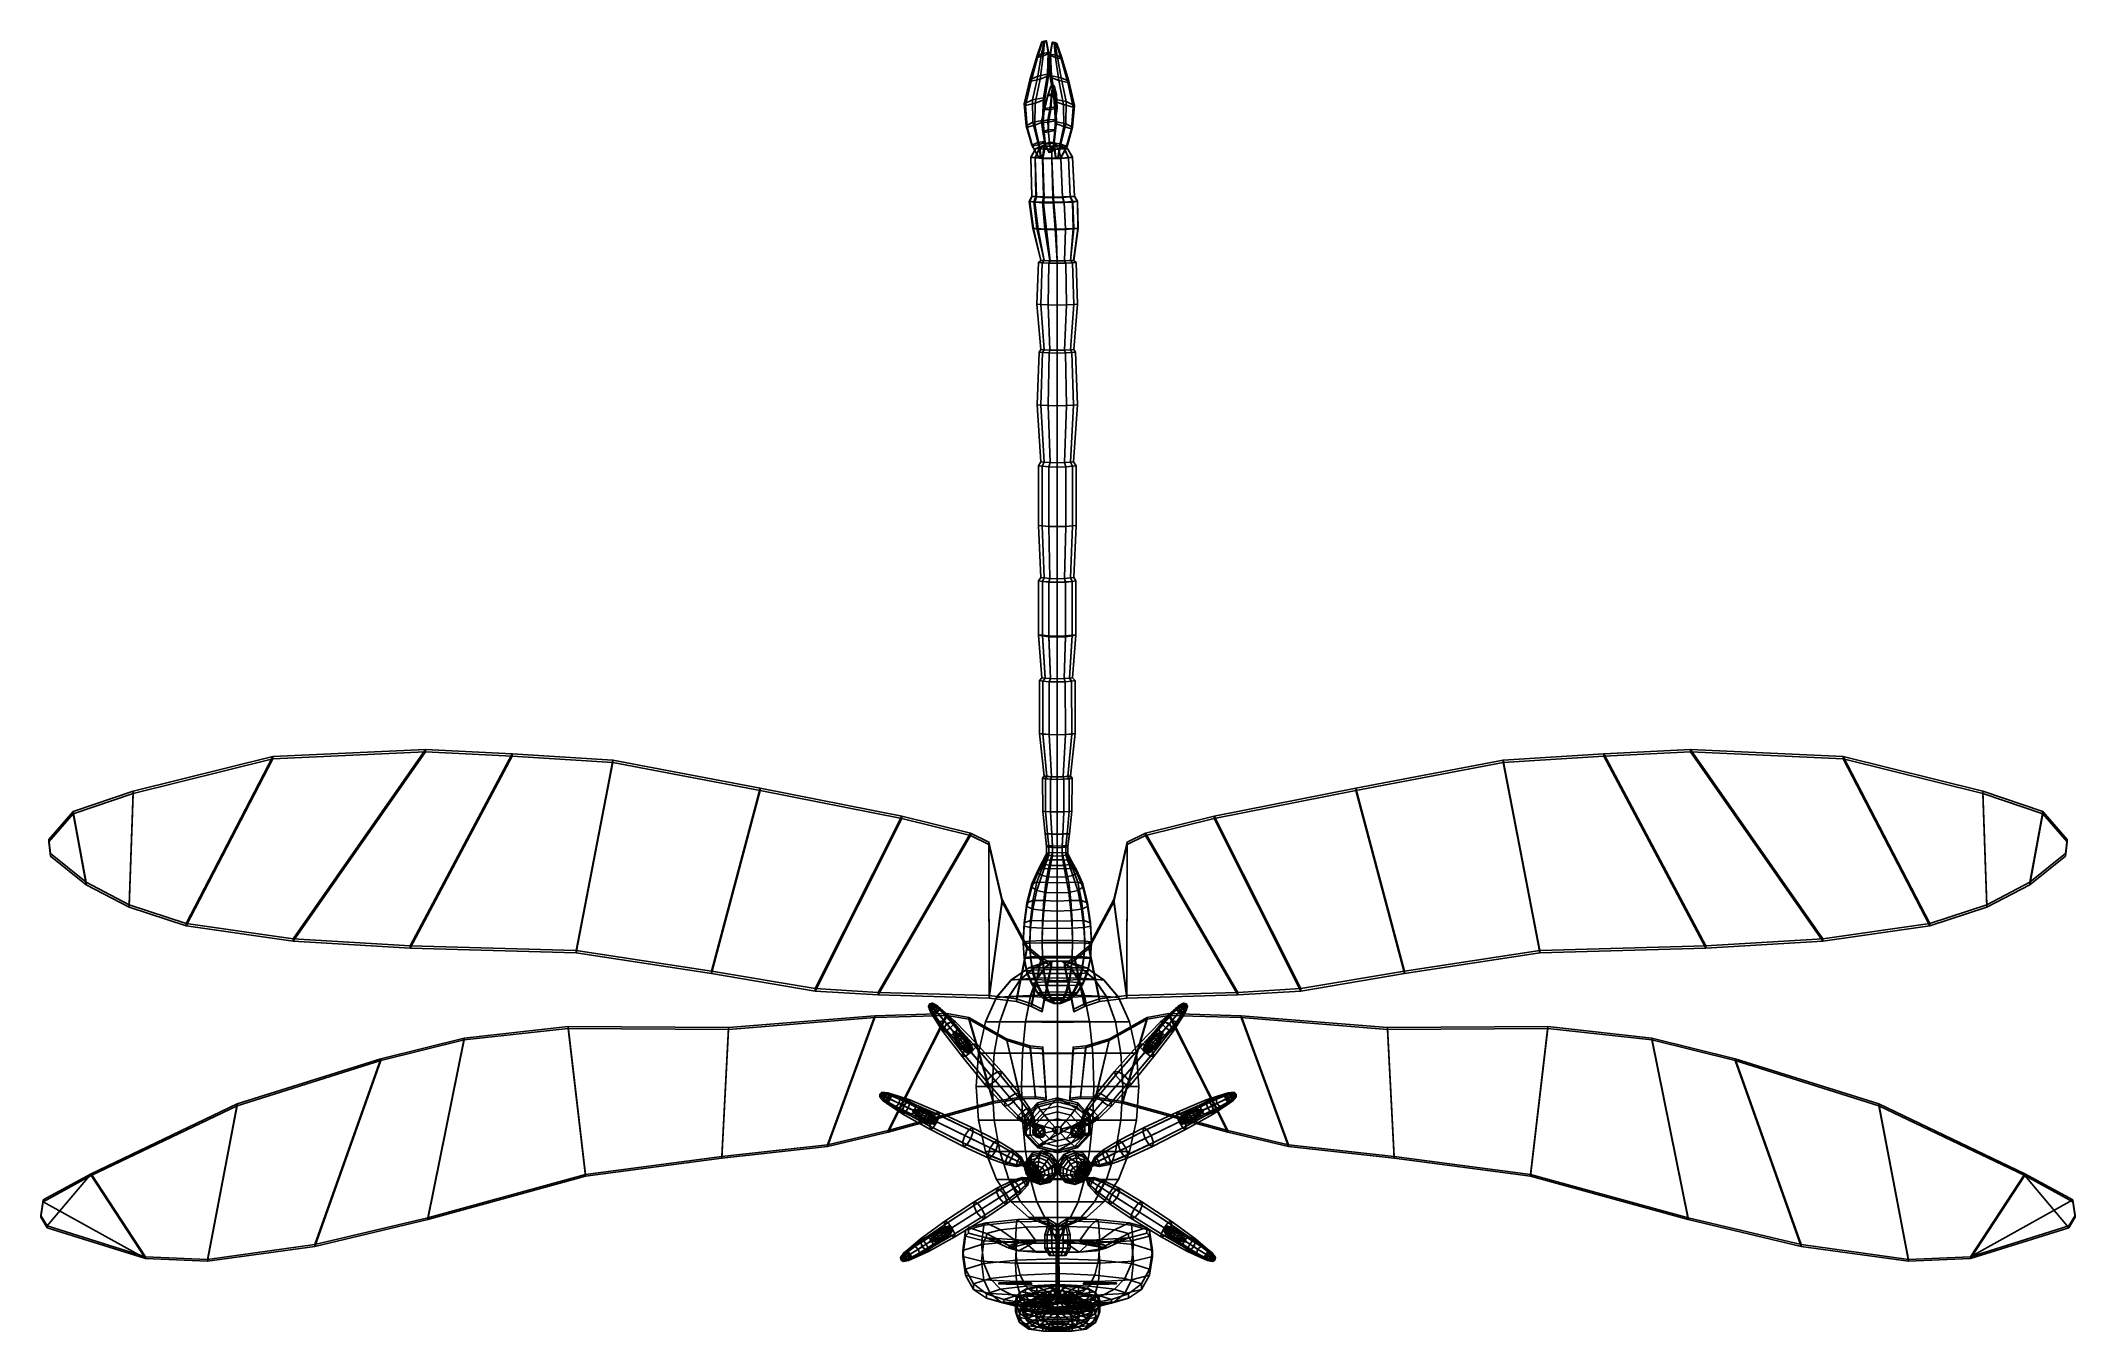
# Model space of a CAD drawing. Header units: metres. Extents: x -10 to 10, y -2.5 to 10.2.
import ezdxf

# ---------------------------------------------------------------- set-up
doc = ezdxf.new("R2010")
doc.units = ezdxf.units.M
for name, color, linetype in [('ABDO', 2, 'CONTINUOUS'), ('ANT', 4, 'CONTINUOUS'), ('BOTTAIL', 7, 'CONTINUOUS'), ('FOOTBASE', 9, 'CONTINUOUS'), ('FOOTBASE$', 5, 'CONTINUOUS'), ('FOOTBASE$B', 3, 'CONTINUOUS'), ('HEAD', 8, 'CONTINUOUS'), ('LEG$', 21, 'CONTINUOUS'), ('LEG$C', 11, 'CONTINUOUS'), ('LEG$D', 17, 'CONTINUOUS'), ('LEG$E', 18, 'CONTINUOUS'), ('LEG$F', 19, 'CONTINUOUS'), ('LEG$G', 20, 'CONTINUOUS'), ('MOUTH', 12, 'CONTINUOUS'), ('NOSE', 13, 'CONTINUOUS'), ('TAIL', 14, 'CONTINUOUS'), ('TAIL$', 6, 'CONTINUOUS'), ('THORAX', 15, 'CONTINUOUS'), ('WINGFRNT', 16, 'CONTINUOUS'), ('WINGHIND', 10, 'CONTINUOUS')]:
    doc.layers.add(name, color=color, linetype=linetype)

msp = doc.modelspace()

# ---------------------------------------------------------------- linework, layer by layer
at = {"layer": 'ABDO', "color": 2}
for points in [[(-0.266258, 9.08908, -0.004741), (-0.265898, 9.08806, 0.121724), (-0.217395, 9.17507, 0.051964), (-0.217395, 9.17507, -0.038525)], [(-0.224861, 9.0856, -0.116692), (-0.266258, 9.08908, -0.004741), (-0.217395, 9.17507, -0.038525), (-0.18662, 9.17275, -0.121483)], [(-0.25801, 8.70485, 0.20729), (-0.25617, 8.7025, 0.327446), (-0.265898, 9.08806, 0.121724), (-0.266258, 9.08908, -0.004741)], [(-0.218161, 8.70277, 0.092333), (-0.25801, 8.70485, 0.20729), (-0.266258, 9.08908, -0.004741), (-0.224861, 9.0856, -0.116692)], [(-0.265898, 9.08806, 0.121724), (-0.223839, 9.08277, 0.224349), (-0.18662, 9.17275, 0.126495), (-0.217395, 9.17507, 0.051964)], [(-0.25617, 8.7025, 0.327446), (-0.21178, 8.69807, 0.434399), (-0.223839, 9.08277, 0.224349), (-0.265898, 9.08806, 0.121724)], [(-0.151359, 9.08088, -0.195109), (-0.224861, 9.0856, -0.116692), (-0.18662, 9.17275, -0.121483), (-0.131166, 9.16978, -0.18232)], [(-0.143453, 8.69948, 0.012551), (-0.218161, 8.70277, 0.092333), (-0.224861, 9.0856, -0.116692), (-0.151359, 9.08088, -0.195109)], [(-0.223839, 9.08277, 0.224349), (-0.15014, 9.07661, 0.298242), (-0.131166, 9.16978, 0.172913), (-0.18662, 9.17275, 0.126495)], [(-0.21178, 8.69807, 0.434399), (-0.136656, 8.69248, 0.499429), (-0.15014, 9.07661, 0.298242), (-0.223839, 9.08277, 0.224349)], [(-0.217395, 9.17507, -0.038525), (-0.217395, 9.17507, 0.051964), (-0.150949, 9.20255, 0.029826), (-0.150949, 9.20255, -0.021966)], [(-0.18662, 9.17275, -0.121483), (-0.217395, 9.17507, -0.038525), (-0.150949, 9.20255, -0.021966), (-0.133335, 9.20125, -0.069448)], [(-0.18662, 9.17275, 0.126495), (-0.133335, 9.20125, 0.072485), (-0.150949, 9.20255, 0.029826), (-0.217395, 9.17507, 0.051964)], [(-0.131166, 9.16978, -0.18232), (-0.18662, 9.17275, -0.121483), (-0.133335, 9.20125, -0.069448), (-0.101596, 9.19958, -0.104269)], [(-0.18662, 9.17275, 0.126495), (-0.131166, 9.16978, 0.172913), (-0.101596, 9.19958, 0.099054), (-0.133335, 9.20125, 0.072485)], [(-0.061567, 9.07871, -0.221794), (-0.151359, 9.08088, -0.195109), (-0.131166, 9.16978, -0.18232), (-0.062017, 9.16847, -0.203474)], [(-0.049418, 8.69797, -0.015829), (-0.143453, 8.69948, 0.012551), (-0.151359, 9.08088, -0.195109), (-0.061567, 9.07871, -0.221794)], [(-0.150949, 9.20255, -0.021966), (-0.150949, 9.20255, 0.029826), (-0.133335, 9.20125, -0.069448)], [(-0.150949, 9.20255, 0.029826), (-0.133335, 9.20125, 0.072485), (-0.133335, 9.20125, -0.069448)], [(-0.15014, 9.07661, 0.298242), (-0.060726, 9.0745, 0.313948), (-0.062017, 9.16847, 0.18815), (-0.131166, 9.16978, 0.172913)], [(-0.136656, 8.69248, 0.499429), (-0.045397, 8.69181, 0.514459), (-0.060726, 9.0745, 0.313948), (-0.15014, 9.07661, 0.298242)], [(-0.062017, 9.19878, 0.107775), (0.026915, 9.20255, -0.021966), (-0.062017, 9.19878, -0.116376), (-0.133335, 9.20125, 0.072485)], [(-0.101596, 9.19958, 0.099054), (-0.062017, 9.19878, 0.107775), (-0.133335, 9.20125, 0.072485)], [(-0.101596, 9.19958, -0.104269), (-0.133335, 9.20125, -0.069448), (-0.062017, 9.19878, -0.116376)], [(-0.133335, 9.20125, 0.072485), (-0.062017, 9.19878, -0.116376), (-0.133335, 9.20125, -0.069448)], [(-0.062017, 9.16847, -0.203474), (-0.131166, 9.16978, -0.18232), (-0.101596, 9.19958, -0.104269), (-0.062017, 9.19878, -0.116376)], [(-0.131166, 9.16978, 0.172913), (-0.062017, 9.16847, 0.18815), (-0.062017, 9.19878, 0.107775), (-0.101596, 9.19958, 0.099054)], [(-0.022439, 9.19958, 0.099054), (0.026915, 9.20255, 0.029826), (-0.062017, 9.19878, 0.107775)], [(-0.022439, 9.19958, -0.104269), (-0.062017, 9.19878, -0.116376), (0.026915, 9.20255, -0.021966)], [(0.026915, 9.20255, -0.021966), (-0.062017, 9.19878, 0.107775), (0.026915, 9.20255, 0.029826)], [(0.007132, 9.16978, -0.18232), (-0.062017, 9.16847, -0.203474), (-0.062017, 9.19878, -0.116376), (-0.022439, 9.19958, -0.104269)], [(-0.062017, 9.16847, 0.18815), (0.007132, 9.16978, 0.172913), (-0.022439, 9.19958, 0.099054), (-0.062017, 9.19878, 0.107775)], [(0.028236, 9.08088, -0.195119), (-0.061567, 9.07871, -0.221794), (-0.062017, 9.16847, -0.203474), (0.007132, 9.16978, -0.18232)], [(-0.060726, 9.0745, 0.313948), (0.028704, 9.07661, 0.298212), (0.007132, 9.16978, 0.172913), (-0.062017, 9.16847, 0.18815)], [(0.044855, 8.69958, 0.012455), (-0.049418, 8.69797, -0.015829), (-0.061567, 9.07871, -0.221794), (0.028236, 9.08088, -0.195119)], [(-0.045397, 8.69181, 0.514459), (0.045815, 8.69363, 0.498047), (0.028704, 9.07661, 0.298212), (-0.060726, 9.0745, 0.313948)], [(0.009301, 9.20125, 0.072485), (0.026915, 9.20255, 0.029826), (-0.022439, 9.19958, 0.099054)], [(0.009301, 9.20125, -0.069448), (-0.022439, 9.19958, -0.104269), (0.026915, 9.20255, -0.021966)], [(0.062586, 9.17275, -0.121483), (0.007132, 9.16978, -0.18232), (-0.022439, 9.19958, -0.104269), (0.009301, 9.20125, -0.069448)], [(0.007132, 9.16978, 0.172913), (0.062586, 9.17275, 0.126495), (0.009301, 9.20125, 0.072485), (-0.022439, 9.19958, 0.099054)], [(0.101797, 9.0856, -0.116713), (0.028236, 9.08088, -0.195119), (0.007132, 9.16978, -0.18232), (0.062586, 9.17275, -0.121483)], [(0.028704, 9.07661, 0.298212), (0.101804, 9.08291, 0.224246), (0.062586, 9.17275, 0.126495), (0.007132, 9.16978, 0.172913)], [(0.093361, 9.17507, -0.038525), (0.062586, 9.17275, -0.121483), (0.009301, 9.20125, -0.069448), (0.026915, 9.20255, -0.021966)], [(0.093361, 9.17507, 0.051964), (0.026915, 9.20255, 0.029826), (0.009301, 9.20125, 0.072485), (0.062586, 9.17275, 0.126495)], [(0.093361, 9.17507, 0.051964), (0.093361, 9.17507, -0.038525), (0.026915, 9.20255, -0.021966), (0.026915, 9.20255, 0.029826)], [(0.12024, 8.70292, 0.092175), (0.044855, 8.69958, 0.012455), (0.028236, 9.08088, -0.195119), (0.101797, 9.0856, -0.116713)], [(0.045815, 8.69363, 0.498047), (0.119276, 8.69838, 0.434044), (0.101804, 9.08291, 0.224246), (0.028704, 9.07661, 0.298212)], [(0.143388, 9.08908, -0.004772), (0.101797, 9.0856, -0.116713), (0.062586, 9.17275, -0.121483), (0.093361, 9.17507, -0.038525)], [(0.101804, 9.08291, 0.224246), (0.143328, 9.08814, 0.121659), (0.093361, 9.17507, 0.051964), (0.062586, 9.17275, 0.126495)], [(0.143328, 9.08814, 0.121659), (0.143388, 9.08908, -0.004772), (0.093361, 9.17507, -0.038525), (0.093361, 9.17507, 0.051964)], [(0.161531, 8.70506, 0.207105), (0.12024, 8.70292, 0.092175), (0.101797, 9.0856, -0.116713), (0.143388, 9.08908, -0.004772)], [(0.119276, 8.69838, 0.434044), (0.161058, 8.70277, 0.327163), (0.143328, 9.08814, 0.121659), (0.101804, 9.08291, 0.224246)], [(0.161058, 8.70277, 0.327163), (0.161531, 8.70506, 0.207105), (0.143388, 9.08908, -0.004772), (0.143328, 9.08814, 0.121659)], [(-0.282456, 8.65466, 0.236166), (-0.278532, 8.65216, 0.372961), (-0.25617, 8.7025, 0.327446), (-0.25801, 8.70485, 0.20729)], [(-0.238462, 8.65185, 0.10636), (-0.282456, 8.65466, 0.236166), (-0.25801, 8.70485, 0.20729), (-0.218161, 8.70277, 0.092333)], [(-0.247983, 8.38918, 0.410182), (-0.242569, 8.38668, 0.541289), (-0.278532, 8.65216, 0.372961), (-0.282456, 8.65466, 0.236166)], [(-0.208165, 8.38653, 0.285134), (-0.247983, 8.38918, 0.410182), (-0.282456, 8.65466, 0.236166), (-0.238462, 8.65185, 0.10636)], [(-0.278532, 8.65216, 0.372961), (-0.226726, 8.64736, 0.494249), (-0.21178, 8.69807, 0.434399), (-0.25617, 8.7025, 0.327446)], [(-0.242569, 8.38668, 0.541289), (-0.193634, 8.38277, 0.650314), (-0.226726, 8.64736, 0.494249), (-0.278532, 8.65216, 0.372961)], [(-0.153944, 8.64783, 0.016445), (-0.238462, 8.65185, 0.10636), (-0.218161, 8.70277, 0.092333), (-0.143453, 8.69948, 0.012551)], [(-0.129098, 8.38288, 0.198234), (-0.208165, 8.38653, 0.285134), (-0.238462, 8.65185, 0.10636), (-0.153944, 8.64783, 0.016445)], [(-0.226726, 8.64736, 0.494249), (-0.141682, 8.6411, 0.568874), (-0.136656, 8.69248, 0.499429), (-0.21178, 8.69807, 0.434399)], [(-0.193634, 8.38277, 0.650314), (-0.114244, 8.37755, 0.720146), (-0.141682, 8.6411, 0.568874), (-0.226726, 8.64736, 0.494249)], [(-0.046827, 8.64611, -0.015626), (-0.153944, 8.64783, 0.016445), (-0.143453, 8.69948, 0.012551), (-0.049418, 8.69797, -0.015829)], [(-0.027832, 8.38115, 0.167157), (-0.129098, 8.38288, 0.198234), (-0.153944, 8.64783, 0.016445), (-0.046827, 8.64611, -0.015626)], [(-0.141682, 8.6411, 0.568874), (-0.039951, 8.64032, 0.5861), (-0.045397, 8.69181, 0.514459), (-0.136656, 8.69248, 0.499429)], [(-0.114244, 8.37755, 0.720146), (-0.019643, 8.37651, 0.742551), (-0.039951, 8.64032, 0.5861), (-0.141682, 8.6411, 0.568874)], [(0.060695, 8.6482, 0.016053), (-0.046827, 8.64611, -0.015626), (-0.049418, 8.69797, -0.015829), (0.044855, 8.69958, 0.012455)], [(0.074027, 8.38309, 0.197976), (-0.027832, 8.38115, 0.167157), (-0.046827, 8.64611, -0.015626), (0.060695, 8.6482, 0.016053)], [(-0.039951, 8.64032, 0.5861), (0.061502, 8.64256, 0.567163), (0.045815, 8.69363, 0.498047), (-0.045397, 8.69181, 0.514459)], [(-0.019643, 8.37651, 0.742551), (0.074155, 8.3786, 0.718834), (0.061502, 8.64256, 0.567163), (-0.039951, 8.64032, 0.5861)], [(0.146412, 8.65242, 0.105679), (0.060695, 8.6482, 0.016053), (0.044855, 8.69958, 0.012455), (0.12024, 8.70292, 0.092175)], [(0.061502, 8.64256, 0.567163), (0.143775, 8.64809, 0.493399), (0.119276, 8.69838, 0.434044), (0.045815, 8.69363, 0.498047)], [(0.154812, 8.38684, 0.284723), (0.074027, 8.38309, 0.197976), (0.060695, 8.6482, 0.016053), (0.146412, 8.65242, 0.105679)], [(0.074155, 8.3786, 0.718834), (0.150769, 8.38319, 0.649879), (0.143775, 8.64809, 0.493399), (0.061502, 8.64256, 0.567163)], [(0.143775, 8.64809, 0.493399), (0.191504, 8.65295, 0.372049), (0.161058, 8.70277, 0.327163), (0.119276, 8.69838, 0.434044)], [(0.192785, 8.65534, 0.235343), (0.146412, 8.65242, 0.105679), (0.12024, 8.70292, 0.092175), (0.161531, 8.70506, 0.207105)], [(0.150769, 8.38319, 0.649879), (0.19571, 8.3871, 0.540829), (0.191504, 8.65295, 0.372049), (0.143775, 8.64809, 0.493399)], [(0.19775, 8.38955, 0.40975), (0.154812, 8.38684, 0.284723), (0.146412, 8.65242, 0.105679), (0.192785, 8.65534, 0.235343)], [(0.191504, 8.65295, 0.372049), (0.192785, 8.65534, 0.235343), (0.161531, 8.70506, 0.207105), (0.161058, 8.70277, 0.327163)], [(0.19571, 8.3871, 0.540829), (0.19775, 8.38955, 0.40975), (0.192785, 8.65534, 0.235343), (0.191504, 8.65295, 0.372049)], [(-0.169343, 8.07452, 0.623283), (-0.168792, 8.07363, 0.715694), (-0.242569, 8.38668, 0.541289), (-0.247983, 8.38918, 0.410182)], [(-0.137762, 8.07259, 0.538419), (-0.169343, 8.07452, 0.623283), (-0.247983, 8.38918, 0.410182), (-0.208165, 8.38653, 0.285134)], [(-0.168792, 8.07363, 0.715694), (-0.136313, 8.07159, 0.79591), (-0.193634, 8.38277, 0.650314), (-0.242569, 8.38668, 0.541289)], [(-0.080075, 8.07003, 0.478647), (-0.137762, 8.07259, 0.538419), (-0.208165, 8.38653, 0.285134), (-0.129098, 8.38288, 0.198234)], [(-0.136313, 8.07159, 0.79591), (-0.078647, 8.06888, 0.852255), (-0.114244, 8.37755, 0.720146), (-0.193634, 8.38277, 0.650314)], [(-0.007839, 8.06878, 0.457206), (-0.080075, 8.07003, 0.478647), (-0.129098, 8.38288, 0.198234), (-0.027832, 8.38115, 0.167157)], [(-0.078647, 8.06888, 0.852255), (-0.007021, 8.06784, 0.868794), (-0.019643, 8.37651, 0.742551), (-0.114244, 8.37755, 0.720146)], [(0.064477, 8.06993, 0.478746), (-0.007839, 8.06878, 0.457206), (-0.027832, 8.38115, 0.167157), (0.074027, 8.38309, 0.197976)], [(-0.007021, 8.06784, 0.868794), (0.064581, 8.06909, 0.851878), (0.074155, 8.3786, 0.718834), (-0.019643, 8.37651, 0.742551)], [(0.122379, 8.07243, 0.538618), (0.064477, 8.06993, 0.478746), (0.074027, 8.38309, 0.197976), (0.154812, 8.38684, 0.284723)], [(0.064581, 8.06909, 0.851878), (0.122063, 8.07154, 0.796018), (0.150769, 8.38319, 0.649879), (0.074155, 8.3786, 0.718834)], [(0.122063, 8.07154, 0.796018), (0.154153, 8.07347, 0.715934), (0.19571, 8.3871, 0.540829), (0.150769, 8.38319, 0.649879)], [(0.15433, 8.07431, 0.623544), (0.122379, 8.07243, 0.538618), (0.154812, 8.38684, 0.284723), (0.19775, 8.38955, 0.40975)], [(0.154153, 8.07347, 0.715934), (0.15433, 8.07431, 0.623544), (0.19775, 8.38955, 0.40975), (0.19571, 8.3871, 0.540829)], [(-0.207352, 7.64174, 0.82835), (-0.207348, 7.64174, 0.939736), (-0.19311, 8.05224, 0.741137), (-0.193449, 8.05245, 0.634623)], [(-0.168406, 7.63888, 0.726947), (-0.207352, 7.64174, 0.82835), (-0.193449, 8.05245, 0.634623), (-0.156962, 8.04969, 0.537762)], [(-0.207348, 7.64174, 0.939736), (-0.168356, 7.63888, 1.04036), (-0.156213, 8.0502, 0.835325), (-0.19311, 8.05224, 0.741137)], [(-0.193449, 8.05245, 0.634623), (-0.19311, 8.05224, 0.741137), (-0.168792, 8.07363, 0.715694), (-0.169343, 8.07452, 0.623283)], [(-0.156962, 8.04969, 0.537762), (-0.193449, 8.05245, 0.634623), (-0.169343, 8.07452, 0.623283), (-0.137762, 8.07259, 0.538419)], [(-0.19311, 8.05224, 0.741137), (-0.156213, 8.0502, 0.835325), (-0.136313, 8.07159, 0.79591), (-0.168792, 8.07363, 0.715694)], [(-0.097201, 7.63532, 0.65547), (-0.168406, 7.63888, 0.726947), (-0.156962, 8.04969, 0.537762), (-0.09055, 8.0464, 0.470039)], [(-0.168356, 7.63888, 1.04036), (-0.097107, 7.63532, 1.11026), (-0.089808, 8.04723, 0.902039), (-0.156213, 8.0502, 0.835325)], [(-0.09055, 8.0464, 0.470039), (-0.156962, 8.04969, 0.537762), (-0.137762, 8.07259, 0.538419), (-0.080075, 8.07003, 0.478647)], [(-0.156213, 8.0502, 0.835325), (-0.089808, 8.04723, 0.902039), (-0.078647, 8.06888, 0.852255), (-0.136313, 8.07159, 0.79591)], [(-0.007003, 7.63376, 0.629504), (-0.097201, 7.63532, 0.65547), (-0.09055, 8.0464, 0.470039), (-0.007414, 8.04489, 0.445797)], [(-0.097107, 7.63532, 1.11026), (-0.007003, 7.63376, 1.13528), (-0.007003, 8.04598, 0.922537), (-0.089808, 8.04723, 0.902039)], [(-0.007414, 8.04489, 0.445797), (-0.09055, 8.0464, 0.470039), (-0.080075, 8.07003, 0.478647), (-0.007839, 8.06878, 0.457206)], [(-0.089808, 8.04723, 0.902039), (-0.007003, 8.04598, 0.922537), (-0.007021, 8.06784, 0.868794), (-0.078647, 8.06888, 0.852255)], [(0.075802, 8.04635, 0.470096), (-0.007414, 8.04489, 0.445797), (-0.007839, 8.06878, 0.457206), (0.064477, 8.06993, 0.478746)], [(0.083194, 7.63532, 0.65547), (-0.007003, 7.63376, 0.629504), (-0.007414, 8.04489, 0.445797), (0.075802, 8.04635, 0.470096)], [(-0.007003, 8.04598, 0.922537), (0.075802, 8.04739, 0.9018), (0.064581, 8.06909, 0.851878), (-0.007021, 8.06784, 0.868794)], [(-0.007003, 7.63376, 1.13528), (0.083101, 7.63532, 1.11026), (0.075802, 8.04739, 0.9018), (-0.007003, 8.04598, 0.922537)], [(0.142422, 8.04963, 0.537887), (0.075802, 8.04635, 0.470096), (0.064477, 8.06993, 0.478746), (0.122379, 8.07243, 0.538618)], [(0.075802, 8.04739, 0.9018), (0.142207, 8.05015, 0.83539), (0.122063, 8.07154, 0.796018), (0.064581, 8.06909, 0.851878)], [(0.083101, 7.63532, 1.11026), (0.154351, 7.63888, 1.04036), (0.142207, 8.05015, 0.83539), (0.075802, 8.04739, 0.9018)], [(0.1544, 7.63888, 0.726947), (0.083194, 7.63532, 0.65547), (0.075802, 8.04635, 0.470096), (0.142422, 8.04963, 0.537887)], [(0.142207, 8.05015, 0.83539), (0.179076, 8.05214, 0.741282), (0.154153, 8.07347, 0.715934), (0.122063, 8.07154, 0.796018)], [(0.179206, 8.05235, 0.63479), (0.142422, 8.04963, 0.537887), (0.122379, 8.07243, 0.538618), (0.15433, 8.07431, 0.623544)], [(0.154351, 7.63888, 1.04036), (0.193342, 7.64174, 0.939736), (0.179076, 8.05214, 0.741282), (0.142207, 8.05015, 0.83539)], [(0.193347, 7.64174, 0.82835), (0.1544, 7.63888, 0.726947), (0.142422, 8.04963, 0.537887), (0.179206, 8.05235, 0.63479)], [(0.179076, 8.05214, 0.741282), (0.179206, 8.05235, 0.63479), (0.15433, 8.07431, 0.623544), (0.154153, 8.07347, 0.715934)], [(0.193342, 7.64174, 0.939736), (0.193347, 7.64174, 0.82835), (0.179206, 8.05235, 0.63479), (0.179076, 8.05214, 0.741282)], [(-0.169542, 7.19712, 0.941802), (-0.169542, 7.19712, 1.0341), (-0.207348, 7.64174, 0.939736), (-0.207352, 7.64174, 0.82835)], [(-0.137349, 7.19472, 0.858099), (-0.169542, 7.19712, 0.941802), (-0.207352, 7.64174, 0.82835), (-0.168406, 7.63888, 0.726947)], [(-0.169542, 7.19712, 1.0341), (-0.137349, 7.19472, 1.11672), (-0.168356, 7.63888, 1.04036), (-0.207348, 7.64174, 0.939736)], [(-0.079339, 7.1917, 0.799869), (-0.137349, 7.19472, 0.858099), (-0.168406, 7.63888, 0.726947), (-0.097201, 7.63532, 0.65547)], [(-0.137349, 7.19472, 1.11672), (-0.079339, 7.1917, 1.17359), (-0.097107, 7.63532, 1.11026), (-0.168356, 7.63888, 1.04036)], [(-0.007003, 7.19039, 0.77903), (-0.079339, 7.1917, 0.799869), (-0.097201, 7.63532, 0.65547), (-0.007003, 7.63376, 0.629504)], [(-0.079339, 7.1917, 1.17359), (-0.007003, 7.19039, 1.19384), (-0.007003, 7.63376, 1.13528), (-0.097107, 7.63532, 1.11026)], [(0.065333, 7.1917, 0.799869), (-0.007003, 7.19039, 0.77903), (-0.007003, 7.63376, 0.629504), (0.083194, 7.63532, 0.65547)], [(-0.007003, 7.19039, 1.19384), (0.065333, 7.1917, 1.17359), (0.083101, 7.63532, 1.11026), (-0.007003, 7.63376, 1.13528)], [(0.123342, 7.19472, 0.858099), (0.065333, 7.1917, 0.799869), (0.083194, 7.63532, 0.65547), (0.1544, 7.63888, 0.726947)], [(0.065333, 7.1917, 1.17359), (0.123342, 7.19472, 1.11672), (0.154351, 7.63888, 1.04036), (0.083101, 7.63532, 1.11026)], [(0.155535, 7.19712, 0.941802), (0.123342, 7.19472, 0.858099), (0.1544, 7.63888, 0.726947), (0.193347, 7.64174, 0.82835)], [(0.123342, 7.19472, 1.11672), (0.155535, 7.19712, 1.0341), (0.193342, 7.64174, 0.939736), (0.154351, 7.63888, 1.04036)], [(0.155535, 7.19712, 1.0341), (0.155535, 7.19712, 0.941802), (0.193347, 7.64174, 0.82835), (0.193342, 7.64174, 0.939736)], [(-0.206212, 6.65172, 0.956456), (-0.206205, 6.65167, 1.06578), (-0.186727, 7.16921, 1.04166), (-0.186727, 7.16926, 0.939598)], [(-0.167757, 6.64843, 0.856874), (-0.206212, 6.65172, 0.956456), (-0.186727, 7.16926, 0.939598), (-0.151131, 7.16619, 0.847173)], [(-0.206205, 6.65167, 1.06578), (-0.16769, 6.64843, 1.1645), (-0.151131, 7.16619, 1.13314), (-0.186727, 7.16921, 1.04166)], [(-0.186727, 7.16921, 1.04166), (-0.151131, 7.16619, 1.13314), (-0.137349, 7.19472, 1.11672), (-0.169542, 7.19712, 1.0341)], [(-0.186727, 7.16926, 0.939598), (-0.186727, 7.16921, 1.04166), (-0.169542, 7.19712, 1.0341), (-0.169542, 7.19712, 0.941802)], [(-0.151131, 7.16619, 0.847173), (-0.186727, 7.16926, 0.939598), (-0.169542, 7.19712, 0.941802), (-0.137349, 7.19472, 0.858099)], [(-0.097068, 6.64436, 0.786389), (-0.167757, 6.64843, 0.856874), (-0.151131, 7.16619, 0.847173), (-0.086987, 7.16238, 0.782938)], [(-0.16769, 6.64843, 1.1645), (-0.096941, 6.64436, 1.23381), (-0.086987, 7.16243, 1.19618), (-0.151131, 7.16619, 1.13314)], [(-0.086987, 7.16238, 0.782938), (-0.151131, 7.16619, 0.847173), (-0.137349, 7.19472, 0.858099), (-0.079339, 7.1917, 0.799869)], [(-0.151131, 7.16619, 1.13314), (-0.086987, 7.16243, 1.19618), (-0.079339, 7.1917, 1.17359), (-0.137349, 7.19472, 1.11672)], [(-0.007003, 6.64254, 0.760671), (-0.097068, 6.64436, 0.786389), (-0.086987, 7.16238, 0.782938), (-0.007003, 7.16071, 0.759967)], [(-0.096941, 6.64436, 1.23381), (-0.007003, 6.64259, 1.25895), (-0.007003, 7.16076, 1.21862), (-0.086987, 7.16243, 1.19618)], [(-0.007003, 7.16071, 0.759967), (-0.086987, 7.16238, 0.782938), (-0.079339, 7.1917, 0.799869), (-0.007003, 7.19039, 0.77903)], [(-0.086987, 7.16243, 1.19618), (-0.007003, 7.16076, 1.21862), (-0.007003, 7.19039, 1.19384), (-0.079339, 7.1917, 1.17359)], [(0.072982, 7.16238, 0.782938), (-0.007003, 7.16071, 0.759967), (-0.007003, 7.19039, 0.77903), (0.065333, 7.1917, 0.799869)], [(-0.007003, 7.16076, 1.21862), (0.072982, 7.16243, 1.19618), (0.065333, 7.1917, 1.17359), (-0.007003, 7.19039, 1.19384)], [(-0.007003, 6.64259, 1.25895), (0.082934, 6.64436, 1.23381), (0.072982, 7.16243, 1.19618), (-0.007003, 7.16076, 1.21862)], [(0.083061, 6.64436, 0.786389), (-0.007003, 6.64254, 0.760671), (-0.007003, 7.16071, 0.759967), (0.072982, 7.16238, 0.782938)], [(0.137124, 7.16619, 0.847173), (0.072982, 7.16238, 0.782938), (0.065333, 7.1917, 0.799869), (0.123342, 7.19472, 0.858099)], [(0.072982, 7.16243, 1.19618), (0.137124, 7.16619, 1.13314), (0.123342, 7.19472, 1.11672), (0.065333, 7.1917, 1.17359)], [(0.153751, 6.64843, 0.856874), (0.083061, 6.64436, 0.786389), (0.072982, 7.16238, 0.782938), (0.137124, 7.16619, 0.847173)], [(0.082934, 6.64436, 1.23381), (0.153683, 6.64843, 1.1645), (0.137124, 7.16619, 1.13314), (0.072982, 7.16243, 1.19618)], [(0.17272, 7.16926, 0.939598), (0.137124, 7.16619, 0.847173), (0.123342, 7.19472, 0.858099), (0.155535, 7.19712, 0.941802)], [(0.137124, 7.16619, 1.13314), (0.17272, 7.16921, 1.04166), (0.155535, 7.19712, 1.0341), (0.123342, 7.19472, 1.11672)], [(0.192206, 6.65172, 0.956456), (0.153751, 6.64843, 0.856874), (0.137124, 7.16619, 0.847173), (0.17272, 7.16926, 0.939598)], [(0.153683, 6.64843, 1.1645), (0.192199, 6.65167, 1.06578), (0.17272, 7.16921, 1.04166), (0.137124, 7.16619, 1.13314)], [(0.17272, 7.16921, 1.04166), (0.17272, 7.16926, 0.939598), (0.155535, 7.19712, 0.941802), (0.155535, 7.19712, 1.0341)], [(0.192199, 6.65167, 1.06578), (0.192206, 6.65172, 0.956456), (0.17272, 7.16926, 0.939598), (0.17272, 7.16921, 1.04166)], [(-0.16786, 6.08957, 0.941258), (-0.16786, 6.08956, 1.0326), (-0.206205, 6.65167, 1.06578), (-0.206212, 6.65172, 0.956456)], [(-0.136001, 6.08662, 0.858563), (-0.16786, 6.08957, 0.941258), (-0.206212, 6.65172, 0.956456), (-0.167757, 6.64843, 0.856874)], [(-0.16786, 6.08956, 1.0326), (-0.136001, 6.08661, 1.11451), (-0.16769, 6.64843, 1.1645), (-0.206205, 6.65167, 1.06578)], [(-0.078591, 6.08294, 0.801116), (-0.136001, 6.08662, 0.858563), (-0.167757, 6.64843, 0.856874), (-0.097068, 6.64436, 0.786389)], [(-0.136001, 6.08661, 1.11451), (-0.078591, 6.08298, 1.17098), (-0.096941, 6.64436, 1.23381), (-0.16769, 6.64843, 1.1645)], [(-0.007003, 6.08131, 0.780567), (-0.078591, 6.08294, 0.801116), (-0.097068, 6.64436, 0.786389), (-0.007003, 6.64254, 0.760671)], [(-0.078591, 6.08298, 1.17098), (-0.007003, 6.08137, 1.19108), (-0.007003, 6.64259, 1.25895), (-0.096941, 6.64436, 1.23381)], [(0.064585, 6.08294, 0.801116), (-0.007003, 6.08131, 0.780567), (-0.007003, 6.64254, 0.760671), (0.083061, 6.64436, 0.786389)], [(-0.007003, 6.08137, 1.19108), (0.064585, 6.08298, 1.17098), (0.082934, 6.64436, 1.23381), (-0.007003, 6.64259, 1.25895)], [(0.121994, 6.08662, 0.858563), (0.064585, 6.08294, 0.801116), (0.083061, 6.64436, 0.786389), (0.153751, 6.64843, 0.856874)], [(0.064585, 6.08298, 1.17098), (0.121994, 6.08661, 1.11451), (0.153683, 6.64843, 1.1645), (0.082934, 6.64436, 1.23381)], [(0.153854, 6.08957, 0.941258), (0.121994, 6.08662, 0.858563), (0.153751, 6.64843, 0.856874), (0.192206, 6.65172, 0.956456)], [(0.121994, 6.08661, 1.11451), (0.153854, 6.08956, 1.0326), (0.192199, 6.65167, 1.06578), (0.153683, 6.64843, 1.1645)], [(0.153854, 6.08956, 1.0326), (0.153854, 6.08957, 0.941258), (0.192206, 6.65172, 0.956456), (0.192199, 6.65167, 1.06578)], [(-0.193065, 6.05147, 0.930223), (-0.193065, 6.05143, 1.03588), (-0.16786, 6.08956, 1.0326), (-0.16786, 6.08957, 0.941258)], [(-0.156213, 6.04703, 0.834346), (-0.193065, 6.05147, 0.930223), (-0.16786, 6.08957, 0.941258), (-0.136001, 6.08662, 0.858563)], [(-0.193065, 6.05143, 1.03588), (-0.156213, 6.04701, 1.1304), (-0.136001, 6.08661, 1.11451), (-0.16786, 6.08956, 1.0326)], [(-0.193065, 5.46559, 0.841814), (-0.193065, 5.46555, 0.947465), (-0.193065, 6.05143, 1.03588), (-0.193065, 6.05147, 0.930223)], [(-0.156213, 5.46105, 0.7458), (-0.193065, 5.46559, 0.841814), (-0.193065, 6.05147, 0.930223), (-0.156213, 6.04703, 0.834346)], [(-0.193065, 5.46555, 0.947465), (-0.156213, 5.46102, 1.04185), (-0.156213, 6.04701, 1.1304), (-0.193065, 6.05143, 1.03588)], [(-0.089809, 6.04156, 0.767631), (-0.156213, 6.04703, 0.834346), (-0.136001, 6.08662, 0.858563), (-0.078591, 6.08294, 0.801116)], [(-0.156213, 6.04701, 1.1304), (-0.089809, 6.04165, 1.19545), (-0.078591, 6.08298, 1.17098), (-0.136001, 6.08661, 1.11451)], [(-0.089809, 5.45544, 0.678919), (-0.156213, 5.46105, 0.7458), (-0.156213, 6.04703, 0.834346), (-0.089809, 6.04156, 0.767631)], [(-0.156213, 5.46102, 1.04185), (-0.089809, 5.45554, 1.10674), (-0.089809, 6.04165, 1.19545), (-0.156213, 6.04701, 1.1304)], [(-0.089809, 6.04165, 1.19545), (-0.007003, 6.03931, 1.2186), (-0.007003, 6.08137, 1.19108), (-0.078591, 6.08298, 1.17098)], [(-0.007003, 6.03915, 0.743748), (-0.089809, 6.04156, 0.767631), (-0.078591, 6.08294, 0.801116), (-0.007003, 6.08131, 0.780567)], [(-0.089809, 5.45554, 1.10674), (-0.007003, 5.45314, 1.12983), (-0.007003, 6.03931, 1.2186), (-0.089809, 6.04165, 1.19545)], [(-0.007003, 5.45297, 0.654962), (-0.089809, 5.45544, 0.678919), (-0.089809, 6.04156, 0.767631), (-0.007003, 6.03915, 0.743748)], [(-0.007003, 6.03931, 1.2186), (0.075802, 6.04165, 1.19545), (0.064585, 6.08298, 1.17098), (-0.007003, 6.08137, 1.19108)], [(0.075802, 6.04156, 0.767631), (-0.007003, 6.03915, 0.743748), (-0.007003, 6.08131, 0.780567), (0.064585, 6.08294, 0.801116)], [(-0.007003, 5.45314, 1.12983), (0.075802, 5.45554, 1.10674), (0.075802, 6.04165, 1.19545), (-0.007003, 6.03931, 1.2186)], [(0.075802, 5.45544, 0.678919), (-0.007003, 5.45297, 0.654962), (-0.007003, 6.03915, 0.743748), (0.075802, 6.04156, 0.767631)], [(0.142207, 6.04703, 0.834346), (0.075802, 6.04156, 0.767631), (0.064585, 6.08294, 0.801116), (0.121994, 6.08662, 0.858563)], [(0.075802, 6.04165, 1.19545), (0.142207, 6.04701, 1.1304), (0.121994, 6.08661, 1.11451), (0.064585, 6.08298, 1.17098)], [(0.142207, 5.46105, 0.7458), (0.075802, 5.45544, 0.678919), (0.075802, 6.04156, 0.767631), (0.142207, 6.04703, 0.834346)], [(0.075802, 5.45554, 1.10674), (0.142207, 5.46102, 1.04185), (0.142207, 6.04701, 1.1304), (0.075802, 6.04165, 1.19545)], [(0.179058, 6.05147, 0.930223), (0.142207, 6.04703, 0.834346), (0.121994, 6.08662, 0.858563), (0.153854, 6.08957, 0.941258)], [(0.142207, 6.04701, 1.1304), (0.179058, 6.05143, 1.03588), (0.153854, 6.08956, 1.0326), (0.121994, 6.08661, 1.11451)], [(0.179058, 5.46559, 0.841814), (0.142207, 5.46105, 0.7458), (0.142207, 6.04703, 0.834346), (0.179058, 6.05147, 0.930223)], [(0.142207, 5.46102, 1.04185), (0.179058, 5.46555, 0.947465), (0.179058, 6.05143, 1.03588), (0.142207, 6.04701, 1.1304)], [(0.179058, 6.05143, 1.03588), (0.179058, 6.05147, 0.930223), (0.153854, 6.08957, 0.941258), (0.153854, 6.08956, 1.0326)], [(0.179058, 5.46555, 0.947465), (0.179058, 5.46559, 0.841814), (0.179058, 6.05147, 0.930223), (0.179058, 6.05143, 1.03588)], [(-0.16898, 4.95152, 0.671602), (-0.16898, 4.95149, 0.764898), (-0.193065, 5.46555, 0.947465), (-0.193065, 5.46559, 0.841814)], [(-0.136898, 4.94751, 0.588661), (-0.16898, 4.95152, 0.671602), (-0.193065, 5.46559, 0.841814), (-0.156213, 5.46105, 0.7458)], [(-0.16898, 4.95149, 0.764898), (-0.136898, 4.94749, 0.846106), (-0.156213, 5.46102, 1.04185), (-0.193065, 5.46555, 0.947465)], [(-0.079089, 4.9427, 0.531033), (-0.136898, 4.94751, 0.588661), (-0.156213, 5.46105, 0.7458), (-0.089809, 5.45544, 0.678919)], [(-0.136898, 4.94749, 0.846106), (-0.079089, 4.94267, 0.901821), (-0.089809, 5.45554, 1.10674), (-0.156213, 5.46102, 1.04185)], [(-0.079089, 4.94267, 0.901821), (-0.007004, 4.94057, 0.921348), (-0.007003, 5.45314, 1.12983), (-0.089809, 5.45554, 1.10674)], [(-0.007003, 4.94039, 0.510317), (-0.079089, 4.9427, 0.531033), (-0.089809, 5.45544, 0.678919), (-0.007003, 5.45297, 0.654962)], [(-0.007004, 4.94057, 0.921348), (0.065083, 4.94267, 0.901821), (0.075802, 5.45554, 1.10674), (-0.007003, 5.45314, 1.12983)], [(0.065082, 4.9427, 0.531033), (-0.007003, 4.94039, 0.510317), (-0.007003, 5.45297, 0.654962), (0.075802, 5.45544, 0.678919)], [(0.122891, 4.94751, 0.588661), (0.065082, 4.9427, 0.531033), (0.075802, 5.45544, 0.678919), (0.142207, 5.46105, 0.7458)], [(0.065083, 4.94267, 0.901821), (0.122891, 4.94749, 0.846106), (0.142207, 5.46102, 1.04185), (0.075802, 5.45554, 1.10674)], [(0.154973, 4.95152, 0.671602), (0.122891, 4.94751, 0.588661), (0.142207, 5.46105, 0.7458), (0.179058, 5.46559, 0.841814)], [(0.122891, 4.94749, 0.846106), (0.154973, 4.95149, 0.764898), (0.179058, 5.46555, 0.947465), (0.142207, 5.46102, 1.04185)], [(0.154973, 4.95149, 0.764898), (0.154973, 4.95152, 0.671602), (0.179058, 5.46559, 0.841814), (0.179058, 5.46555, 0.947465)], [(-0.190504, 4.91881, 0.646355), (-0.190504, 4.91852, 0.752535), (-0.16898, 4.95149, 0.764898), (-0.16898, 4.95152, 0.671602)], [(-0.154159, 4.91371, 0.55071), (-0.190504, 4.91881, 0.646355), (-0.16898, 4.95152, 0.671602), (-0.136898, 4.94751, 0.588661)], [(-0.190504, 4.91852, 0.752535), (-0.154159, 4.91311, 0.844366), (-0.136898, 4.94749, 0.846106), (-0.16898, 4.95149, 0.764898)], [(-0.190504, 4.3881, 0.357249), (-0.190504, 4.38559, 0.461301), (-0.190504, 4.91852, 0.752535), (-0.190504, 4.91881, 0.646355)], [(-0.154159, 4.38462, 0.262608), (-0.190504, 4.3881, 0.357249), (-0.190504, 4.91881, 0.646355), (-0.154159, 4.91371, 0.55071)], [(-0.190504, 4.38559, 0.461301), (-0.154159, 4.37772, 0.556072), (-0.154159, 4.91311, 0.844366), (-0.190504, 4.91852, 0.752535)], [(-0.088669, 4.9082, 0.484145), (-0.154159, 4.91371, 0.55071), (-0.136898, 4.94751, 0.588661), (-0.079089, 4.9427, 0.531033)], [(-0.154159, 4.91311, 0.844366), (-0.088669, 4.90676, 0.907006), (-0.079089, 4.94267, 0.901821), (-0.136898, 4.94749, 0.846106)], [(-0.088669, 4.37823, 0.195679), (-0.154159, 4.38462, 0.262608), (-0.154159, 4.91371, 0.55071), (-0.088669, 4.9082, 0.484145)], [(-0.154159, 4.37772, 0.556072), (-0.088669, 4.36913, 0.616018), (-0.088669, 4.90676, 0.907006), (-0.154159, 4.91311, 0.844366)], [(-0.007003, 4.90456, 0.459611), (-0.088669, 4.9082, 0.484145), (-0.079089, 4.9427, 0.531033), (-0.007003, 4.94039, 0.510317)], [(-0.088669, 4.90676, 0.907006), (-0.007004, 4.90402, 0.928925), (-0.007004, 4.94057, 0.921348), (-0.079089, 4.94267, 0.901821)], [(-0.007003, 4.37324, 0.170467), (-0.088669, 4.37823, 0.195679), (-0.088669, 4.9082, 0.484145), (-0.007003, 4.90456, 0.459611)], [(-0.088669, 4.36913, 0.616018), (-0.007003, 4.36633, 0.636335), (-0.007004, 4.90402, 0.928925), (-0.088669, 4.90676, 0.907006)], [(-0.007004, 4.90402, 0.928925), (0.074662, 4.90676, 0.907006), (0.065083, 4.94267, 0.901821), (-0.007004, 4.94057, 0.921348)], [(-0.007003, 4.36633, 0.636335), (0.074662, 4.36913, 0.616018), (0.074662, 4.90676, 0.907006), (-0.007004, 4.90402, 0.928925)], [(0.074662, 4.9082, 0.484145), (-0.007003, 4.90456, 0.459611), (-0.007003, 4.94039, 0.510317), (0.065082, 4.9427, 0.531033)], [(0.074662, 4.37823, 0.195679), (-0.007003, 4.37324, 0.170467), (-0.007003, 4.90456, 0.459611), (0.074662, 4.9082, 0.484145)], [(0.140152, 4.91371, 0.55071), (0.074662, 4.9082, 0.484145), (0.065082, 4.9427, 0.531033), (0.122891, 4.94751, 0.588661)], [(0.074662, 4.90676, 0.907006), (0.140152, 4.91311, 0.844366), (0.122891, 4.94749, 0.846106), (0.065083, 4.94267, 0.901821)], [(0.140152, 4.38462, 0.262608), (0.074662, 4.37823, 0.195679), (0.074662, 4.9082, 0.484145), (0.140152, 4.91371, 0.55071)], [(0.074662, 4.36913, 0.616018), (0.140152, 4.37772, 0.556077), (0.140152, 4.91311, 0.844366), (0.074662, 4.90676, 0.907006)], [(0.176497, 4.91881, 0.646355), (0.140152, 4.91371, 0.55071), (0.122891, 4.94751, 0.588661), (0.154973, 4.95152, 0.671602)], [(0.140152, 4.91311, 0.844366), (0.176497, 4.91852, 0.752535), (0.154973, 4.95149, 0.764898), (0.122891, 4.94749, 0.846106)], [(0.176497, 4.3881, 0.357249), (0.140152, 4.38462, 0.262608), (0.140152, 4.91371, 0.55071), (0.176497, 4.91881, 0.646355)], [(0.140152, 4.37772, 0.556077), (0.176497, 4.38559, 0.461301), (0.176497, 4.91852, 0.752535), (0.140152, 4.91311, 0.844366)], [(0.176497, 4.91852, 0.752535), (0.176497, 4.91881, 0.646355), (0.154973, 4.95152, 0.671602), (0.154973, 4.95149, 0.764898)], [(0.176497, 4.38559, 0.461301), (0.176497, 4.3881, 0.357249), (0.176497, 4.91881, 0.646355), (0.176497, 4.91852, 0.752535)], [(-0.157609, 3.96574, 0.164151), (-0.157609, 3.96569, 0.249453), (-0.190504, 4.38559, 0.461301), (-0.190504, 4.3881, 0.357249)], [(-0.12778, 3.96188, 0.086896), (-0.157609, 3.96574, 0.164151), (-0.190504, 4.3881, 0.357249), (-0.154159, 4.38462, 0.262608)], [(-0.157609, 3.96569, 0.249453), (-0.12778, 3.96186, 0.326928), (-0.154159, 4.37772, 0.556072), (-0.190504, 4.38559, 0.461301)], [(-0.07403, 3.95715, 0.033125), (-0.12778, 3.96188, 0.086896), (-0.154159, 4.38462, 0.262608), (-0.088669, 4.37823, 0.195679)], [(-0.12778, 3.96186, 0.326928), (-0.074029, 3.95725, 0.380239), (-0.088669, 4.36913, 0.616018), (-0.154159, 4.37772, 0.556072)], [(-0.007003, 3.95508, 0.013878), (-0.07403, 3.95715, 0.033125), (-0.088669, 4.37823, 0.195679), (-0.007003, 4.37324, 0.170467)], [(-0.074029, 3.95725, 0.380239), (-0.007003, 3.95525, 0.397047), (-0.007003, 4.36633, 0.636335), (-0.088669, 4.36913, 0.616018)], [(0.060023, 3.95715, 0.033125), (-0.007003, 3.95508, 0.013878), (-0.007003, 4.37324, 0.170467), (0.074662, 4.37823, 0.195679)], [(-0.007003, 3.95525, 0.397047), (0.060023, 3.95725, 0.380239), (0.074662, 4.36913, 0.616018), (-0.007003, 4.36633, 0.636335)], [(0.113773, 3.96188, 0.086896), (0.060023, 3.95715, 0.033125), (0.074662, 4.37823, 0.195679), (0.140152, 4.38462, 0.262608)], [(0.060023, 3.95725, 0.380239), (0.113773, 3.96186, 0.326928), (0.140152, 4.37772, 0.556077), (0.074662, 4.36913, 0.616018)], [(0.143603, 3.96574, 0.164151), (0.113773, 3.96188, 0.086896), (0.140152, 4.38462, 0.262608), (0.176497, 4.3881, 0.357249)], [(0.113773, 3.96186, 0.326928), (0.143603, 3.96569, 0.249453), (0.176497, 4.38559, 0.461301), (0.140152, 4.37772, 0.556077)], [(0.143603, 3.96569, 0.249453), (0.143603, 3.96574, 0.164151), (0.176497, 4.3881, 0.357249), (0.176497, 4.38559, 0.461301)], [(-0.183029, 3.93706, 0.141117), (-0.183029, 3.93701, 0.241204), (-0.157609, 3.96569, 0.249453), (-0.157609, 3.96574, 0.164151)], [(-0.148165, 3.93209, 0.049535), (-0.183029, 3.93706, 0.141117), (-0.157609, 3.96574, 0.164151), (-0.12778, 3.96188, 0.086896)], [(-0.183029, 3.93701, 0.241204), (-0.148165, 3.93204, 0.331003), (-0.12778, 3.96186, 0.326928), (-0.157609, 3.96569, 0.249453)], [(-0.182985, 3.41639, -0.021688), (-0.182976, 3.41577, 0.071952), (-0.183029, 3.93701, 0.241204), (-0.183029, 3.93706, 0.141117)], [(-0.149711, 3.41213, -0.108227), (-0.182985, 3.41639, -0.021688), (-0.183029, 3.93706, 0.141117), (-0.148165, 3.93209, 0.049535)], [(-0.182976, 3.41577, 0.071952), (-0.149606, 3.41105, 0.156951), (-0.148165, 3.93204, 0.331003), (-0.183029, 3.93701, 0.241204)], [(-0.087549, 3.40568, -0.171375), (-0.149711, 3.41213, -0.108227), (-0.148165, 3.93209, 0.049535), (-0.085342, 3.92601, -0.014644)], [(-0.149606, 3.41105, 0.156951), (-0.087349, 3.40552, 0.217239), (-0.085342, 3.92614, 0.392409), (-0.148165, 3.93204, 0.331003)], [(-0.085342, 3.92601, -0.014644), (-0.148165, 3.93209, 0.049535), (-0.12778, 3.96188, 0.086896), (-0.07403, 3.95715, 0.033125)], [(-0.148165, 3.93204, 0.331003), (-0.085342, 3.92614, 0.392409), (-0.074029, 3.95725, 0.380239), (-0.12778, 3.96186, 0.326928)], [(-0.007003, 3.40351, -0.194511), (-0.087549, 3.40568, -0.171375), (-0.085342, 3.92601, -0.014644), (-0.007003, 3.92336, -0.03769)], [(-0.087349, 3.40552, 0.217239), (-0.007003, 3.4029, 0.239034), (-0.007004, 3.92359, 0.412103), (-0.085342, 3.92614, 0.392409)], [(-0.085342, 3.92614, 0.392409), (-0.007004, 3.92359, 0.412103), (-0.007003, 3.95525, 0.397047), (-0.074029, 3.95725, 0.380239)], [(-0.007003, 3.92336, -0.03769), (-0.085342, 3.92601, -0.014644), (-0.07403, 3.95715, 0.033125), (-0.007003, 3.95508, 0.013878)], [(-0.007004, 3.92359, 0.412103), (0.071335, 3.92614, 0.392404), (0.060023, 3.95725, 0.380239), (-0.007003, 3.95525, 0.397047)], [(-0.007003, 3.4029, 0.239034), (0.073342, 3.40552, 0.217239), (0.071335, 3.92614, 0.392404), (-0.007004, 3.92359, 0.412103)], [(0.071335, 3.92601, -0.014644), (-0.007003, 3.92336, -0.03769), (-0.007003, 3.95508, 0.013878), (0.060023, 3.95715, 0.033125)], [(0.073542, 3.40568, -0.171375), (-0.007003, 3.40351, -0.194511), (-0.007003, 3.92336, -0.03769), (0.071335, 3.92601, -0.014644)], [(0.134157, 3.93209, 0.049535), (0.071335, 3.92601, -0.014644), (0.060023, 3.95715, 0.033125), (0.113773, 3.96188, 0.086896)], [(0.071335, 3.92614, 0.392404), (0.134157, 3.93204, 0.331003), (0.113773, 3.96186, 0.326928), (0.060023, 3.95725, 0.380239)], [(0.135704, 3.41213, -0.108227), (0.073542, 3.40568, -0.171375), (0.071335, 3.92601, -0.014644), (0.134157, 3.93209, 0.049535)], [(0.073342, 3.40552, 0.217239), (0.1356, 3.41105, 0.156951), (0.134157, 3.93204, 0.331003), (0.071335, 3.92614, 0.392404)], [(0.169022, 3.93706, 0.141117), (0.134157, 3.93209, 0.049535), (0.113773, 3.96188, 0.086896), (0.143603, 3.96574, 0.164151)], [(0.134157, 3.93204, 0.331003), (0.169022, 3.93701, 0.241204), (0.143603, 3.96569, 0.249453), (0.113773, 3.96186, 0.326928)], [(0.168978, 3.41639, -0.021688), (0.135704, 3.41213, -0.108227), (0.134157, 3.93209, 0.049535), (0.169022, 3.93706, 0.141117)], [(0.1356, 3.41105, 0.156951), (0.168968, 3.41577, 0.071952), (0.169022, 3.93701, 0.241204), (0.134157, 3.93204, 0.331003)], [(0.169022, 3.93701, 0.241204), (0.169022, 3.93706, 0.141117), (0.143603, 3.96574, 0.164151), (0.143603, 3.96569, 0.249453)], [(0.168968, 3.41577, 0.071952), (0.168978, 3.41639, -0.021688), (0.169022, 3.93706, 0.141117), (0.169022, 3.93701, 0.241204)], [(-0.136758, 2.9982, -0.07472), (-0.136758, 2.99766, -0.001321), (-0.182976, 3.41577, 0.071952), (-0.182985, 3.41639, -0.021688)], [(-0.111058, 2.9955, -0.141509), (-0.136758, 2.9982, -0.07472), (-0.182985, 3.41639, -0.021688), (-0.149711, 3.41213, -0.108227)], [(-0.136758, 2.99766, -0.001321), (-0.111058, 2.99404, 0.064162), (-0.149606, 3.41105, 0.156951), (-0.182976, 3.41577, 0.071952)], [(-0.064749, 2.99099, -0.188597), (-0.111058, 2.9955, -0.141509), (-0.149711, 3.41213, -0.108227), (-0.087549, 3.40568, -0.171375)], [(-0.111058, 2.99404, 0.064162), (-0.064749, 2.98977, 0.109058), (-0.087349, 3.40552, 0.217239), (-0.149606, 3.41105, 0.156951)], [(-0.007003, 2.98961, -0.205173), (-0.064749, 2.99099, -0.188597), (-0.087549, 3.40568, -0.171375), (-0.007003, 3.40351, -0.194511)], [(-0.064749, 2.98977, 0.109058), (-0.007003, 2.98776, 0.124918), (-0.007003, 3.4029, 0.239034), (-0.087349, 3.40552, 0.217239)], [(0.050743, 2.99099, -0.188597), (-0.007003, 2.98961, -0.205173), (-0.007003, 3.40351, -0.194511), (0.073542, 3.40568, -0.171375)], [(-0.007003, 2.98776, 0.124918), (0.050743, 2.98977, 0.109058), (0.073342, 3.40552, 0.217239), (-0.007003, 3.4029, 0.239034)], [(0.097051, 2.9955, -0.141509), (0.050743, 2.99099, -0.188597), (0.073542, 3.40568, -0.171375), (0.135704, 3.41213, -0.108227)], [(0.050743, 2.98977, 0.109058), (0.097051, 2.99404, 0.064162), (0.1356, 3.41105, 0.156951), (0.073342, 3.40552, 0.217239)], [(0.122751, 2.9982, -0.07472), (0.097051, 2.9955, -0.141509), (0.135704, 3.41213, -0.108227), (0.168978, 3.41639, -0.021688)], [(0.097051, 2.99404, 0.064162), (0.122751, 2.99766, -0.001321), (0.168968, 3.41577, 0.071952), (0.1356, 3.41105, 0.156951)], [(0.122751, 2.99766, -0.001321), (0.122751, 2.9982, -0.07472), (0.168978, 3.41639, -0.021688), (0.168968, 3.41577, 0.071952)], [(-0.153492, 2.97516, -0.081497), (-0.153492, 2.97464, 0.001415), (-0.136758, 2.99766, -0.001321), (-0.136758, 2.9982, -0.07472)], [(-0.124478, 2.97188, -0.15699), (-0.153492, 2.97516, -0.081497), (-0.136758, 2.9982, -0.07472), (-0.111058, 2.9955, -0.141509)], [(-0.153492, 2.97464, 0.001415), (-0.124478, 2.97049, 0.075341), (-0.111058, 2.99404, 0.064162), (-0.136758, 2.99766, -0.001321)], [(-0.150192, 2.6517, -0.093689), (-0.150185, 2.65156, -0.016988), (-0.153492, 2.97464, 0.001415), (-0.153492, 2.97516, -0.081497)], [(-0.123022, 2.64937, -0.163937), (-0.150192, 2.6517, -0.093689), (-0.153492, 2.97516, -0.081497), (-0.124478, 2.97188, -0.15699)], [(-0.150185, 2.65156, -0.016988), (-0.122941, 2.64903, 0.052557), (-0.124478, 2.97049, 0.075341), (-0.153492, 2.97464, 0.001415)], [(-0.072197, 2.96674, -0.210146), (-0.124478, 2.97188, -0.15699), (-0.111058, 2.9955, -0.141509), (-0.064749, 2.99099, -0.188597)], [(-0.124478, 2.97049, 0.075341), (-0.072197, 2.9656, 0.126024), (-0.064749, 2.98977, 0.109058), (-0.111058, 2.99404, 0.064162)], [(-0.072401, 2.64626, -0.214449), (-0.123022, 2.64937, -0.163937), (-0.124478, 2.97188, -0.15699), (-0.072197, 2.96674, -0.210146)], [(-0.122941, 2.64903, 0.052557), (-0.072248, 2.64603, 0.101944), (-0.072197, 2.9656, 0.126024), (-0.124478, 2.97049, 0.075341)], [(-0.007003, 2.64503, -0.233059), (-0.072401, 2.64626, -0.214449), (-0.072197, 2.96674, -0.210146), (-0.007003, 2.96506, -0.228913)], [(-0.072248, 2.64603, 0.101944), (-0.007003, 2.64469, 0.120048), (-0.007003, 2.96333, 0.143945), (-0.072197, 2.9656, 0.126024)], [(-0.007003, 2.96506, -0.228913), (-0.072197, 2.96674, -0.210146), (-0.064749, 2.99099, -0.188597), (-0.007003, 2.98961, -0.205173)], [(-0.072197, 2.9656, 0.126024), (-0.007003, 2.96333, 0.143945), (-0.007003, 2.98776, 0.124918), (-0.064749, 2.98977, 0.109058)], [(0.05819, 2.96674, -0.210146), (-0.007003, 2.96506, -0.228913), (-0.007003, 2.98961, -0.205173), (0.050743, 2.99099, -0.188597)], [(-0.007003, 2.96333, 0.143945), (0.05819, 2.9656, 0.126024), (0.050743, 2.98977, 0.109058), (-0.007003, 2.98776, 0.124918)], [(0.058395, 2.64626, -0.214449), (-0.007003, 2.64503, -0.233059), (-0.007003, 2.96506, -0.228913), (0.05819, 2.96674, -0.210146)], [(-0.007003, 2.64469, 0.120048), (0.058241, 2.64603, 0.101944), (0.05819, 2.9656, 0.126024), (-0.007003, 2.96333, 0.143945)], [(0.11047, 2.97188, -0.15699), (0.05819, 2.96674, -0.210146), (0.050743, 2.99099, -0.188597), (0.097051, 2.9955, -0.141509)], [(0.05819, 2.9656, 0.126024), (0.11047, 2.97049, 0.075341), (0.097051, 2.99404, 0.064162), (0.050743, 2.98977, 0.109058)], [(0.109014, 2.64937, -0.163937), (0.058395, 2.64626, -0.214449), (0.05819, 2.96674, -0.210146), (0.11047, 2.97188, -0.15699)], [(0.058241, 2.64603, 0.101944), (0.108934, 2.64903, 0.052557), (0.11047, 2.97049, 0.075341), (0.05819, 2.9656, 0.126024)], [(0.139485, 2.97516, -0.081497), (0.11047, 2.97188, -0.15699), (0.097051, 2.9955, -0.141509), (0.122751, 2.9982, -0.07472)], [(0.11047, 2.97049, 0.075341), (0.139485, 2.97464, 0.001415), (0.122751, 2.99766, -0.001321), (0.097051, 2.99404, 0.064162)], [(0.108934, 2.64903, 0.052557), (0.136177, 2.65156, -0.016988), (0.139485, 2.97464, 0.001415), (0.11047, 2.97049, 0.075341)], [(0.136185, 2.6517, -0.093689), (0.109014, 2.64937, -0.163937), (0.11047, 2.97188, -0.15699), (0.139485, 2.97516, -0.081497)], [(0.139485, 2.97464, 0.001415), (0.139485, 2.97516, -0.081497), (0.122751, 2.9982, -0.07472), (0.122751, 2.99766, -0.001321)], [(0.136177, 2.65156, -0.016988), (0.136185, 2.6517, -0.093689), (0.139485, 2.97516, -0.081497), (0.139485, 2.97464, 0.001415)], [(-0.126817, 2.4305, -0.0902), (-0.126817, 2.42982, -0.022162), (-0.150185, 2.65156, -0.016988), (-0.150192, 2.6517, -0.093689)], [(-0.103086, 2.42956, -0.151807), (-0.126817, 2.4305, -0.0902), (-0.150192, 2.6517, -0.093689), (-0.123022, 2.64937, -0.163937)], [(-0.126817, 2.42982, -0.022162), (-0.103086, 2.42771, 0.038834), (-0.122941, 2.64903, 0.052557), (-0.150185, 2.65156, -0.016988)], [(-0.060325, 2.4279, -0.19461), (-0.103086, 2.42956, -0.151807), (-0.123022, 2.64937, -0.163937), (-0.072401, 2.64626, -0.214449)], [(-0.103086, 2.42771, 0.038834), (-0.060325, 2.4252, 0.080873), (-0.072248, 2.64603, 0.101944), (-0.122941, 2.64903, 0.052557)], [(-0.007003, 2.42622, -0.209921), (-0.060325, 2.4279, -0.19461), (-0.072401, 2.64626, -0.214449), (-0.007003, 2.64503, -0.233059)], [(-0.060325, 2.4252, 0.080873), (-0.007003, 2.42409, 0.095842), (-0.007003, 2.64469, 0.120048), (-0.072248, 2.64603, 0.101944)], [(0.046319, 2.4279, -0.19461), (-0.007003, 2.42622, -0.209921), (-0.007003, 2.64503, -0.233059), (0.058395, 2.64626, -0.214449)], [(-0.007003, 2.42409, 0.095842), (0.046319, 2.4252, 0.080873), (0.058241, 2.64603, 0.101944), (-0.007003, 2.64469, 0.120048)], [(0.089079, 2.42956, -0.151807), (0.046319, 2.4279, -0.19461), (0.058395, 2.64626, -0.214449), (0.109014, 2.64937, -0.163937)], [(0.046319, 2.4252, 0.080873), (0.089079, 2.42771, 0.038834), (0.108934, 2.64903, 0.052557), (0.058241, 2.64603, 0.101944)], [(0.11281, 2.4305, -0.0902), (0.089079, 2.42956, -0.151807), (0.109014, 2.64937, -0.163937), (0.136185, 2.6517, -0.093689)], [(0.089079, 2.42771, 0.038834), (0.11281, 2.42982, -0.022162), (0.136177, 2.65156, -0.016988), (0.108934, 2.64903, 0.052557)], [(0.11281, 2.42982, -0.022162), (0.11281, 2.4305, -0.0902), (0.136185, 2.6517, -0.093689), (0.136177, 2.65156, -0.016988)], [(-0.112032, 2.30731, -0.088802), (-0.112032, 2.30239, -0.02726), (-0.126817, 2.42982, -0.022162), (-0.126817, 2.4305, -0.0902)], [(-0.09123, 2.3098, -0.144576), (-0.112032, 2.30731, -0.088802), (-0.126817, 2.4305, -0.0902), (-0.103086, 2.42956, -0.151807)], [(-0.112032, 2.30239, -0.02726), (-0.09123, 2.29711, 0.027051), (-0.103086, 2.42771, 0.038834), (-0.126817, 2.42982, -0.022162)], [(-0.053745, 2.31112, -0.183689), (-0.09123, 2.3098, -0.144576), (-0.103086, 2.42956, -0.151807), (-0.060325, 2.4279, -0.19461)], [(-0.09123, 2.29711, 0.027051), (-0.053745, 2.29275, 0.063911), (-0.060325, 2.4252, 0.080873), (-0.103086, 2.42771, 0.038834)], [(-0.007003, 2.30848, -0.196331), (-0.053745, 2.31112, -0.183689), (-0.060325, 2.4279, -0.19461), (-0.007003, 2.42622, -0.209921)], [(-0.053745, 2.29275, 0.063911), (-0.007003, 2.29161, 0.077033), (-0.007003, 2.42409, 0.095842), (-0.060325, 2.4252, 0.080873)], [(0.039739, 2.31112, -0.183689), (-0.007003, 2.30848, -0.196331), (-0.007003, 2.42622, -0.209921), (0.046319, 2.4279, -0.19461)], [(-0.007003, 2.29161, 0.077033), (0.039739, 2.29275, 0.063911), (0.046319, 2.4252, 0.080873), (-0.007003, 2.42409, 0.095842)], [(0.077224, 2.3098, -0.144576), (0.039739, 2.31112, -0.183689), (0.046319, 2.4279, -0.19461), (0.089079, 2.42956, -0.151807)], [(0.039739, 2.29275, 0.063911), (0.077224, 2.29711, 0.027051), (0.089079, 2.42771, 0.038834), (0.046319, 2.4252, 0.080873)], [(0.098025, 2.30731, -0.088802), (0.077224, 2.3098, -0.144576), (0.089079, 2.42956, -0.151807), (0.11281, 2.4305, -0.0902)], [(0.077224, 2.29711, 0.027051), (0.098025, 2.30239, -0.02726), (0.11281, 2.42982, -0.022162), (0.089079, 2.42771, 0.038834)], [(0.098025, 2.30239, -0.02726), (0.098025, 2.30731, -0.088802), (0.11281, 2.4305, -0.0902), (0.11281, 2.42982, -0.022162)], [(-0.150944, 2.15704, -0.11444), (-0.151023, 2.14036, -0.02645), (-0.112032, 2.22693, -0.030922), (-0.112032, 2.23448, -0.094878)], [(-0.151023, 2.14036, -0.02645), (-0.123451, 2.12683, 0.050476), (-0.09123, 2.21794, 0.026148), (-0.112032, 2.22693, -0.030922)], [(-0.123331, 2.16666, -0.192208), (-0.150944, 2.15704, -0.11444), (-0.112032, 2.23448, -0.094878), (-0.09123, 2.24075, -0.153441)], [(-0.123451, 2.12683, 0.050476), (-0.072354, 2.11834, 0.102304), (-0.053745, 2.21183, 0.063911), (-0.09123, 2.21794, 0.026148)], [(-0.072329, 2.17385, -0.248242), (-0.123331, 2.16666, -0.192208), (-0.09123, 2.24075, -0.153441), (-0.053745, 2.24384, -0.193888)], [(-0.09123, 2.24075, -0.153441), (-0.112032, 2.23448, -0.094878), (-0.112032, 2.30731, -0.088802), (-0.09123, 2.3098, -0.144576)], [(-0.112032, 2.23448, -0.094878), (-0.112032, 2.22693, -0.030922), (-0.112032, 2.30239, -0.02726), (-0.112032, 2.30731, -0.088802)], [(-0.112032, 2.22693, -0.030922), (-0.09123, 2.21794, 0.026148), (-0.09123, 2.29711, 0.027051), (-0.112032, 2.30239, -0.02726)], [(-0.053745, 2.24384, -0.193888), (-0.09123, 2.24075, -0.153441), (-0.09123, 2.3098, -0.144576), (-0.053745, 2.31112, -0.183689)], [(-0.09123, 2.21794, 0.026148), (-0.053745, 2.21183, 0.063911), (-0.053745, 2.29275, 0.063911), (-0.09123, 2.29711, 0.027051)], [(-0.072354, 2.11834, 0.102304), (-0.007003, 2.11553, 0.120377), (-0.007003, 2.20929, 0.077033), (-0.053745, 2.21183, 0.063911)], [(-0.007003, 2.17106, -0.265245), (-0.072329, 2.17385, -0.248242), (-0.053745, 2.24384, -0.193888), (-0.007003, 2.24084, -0.206122)], [(-0.007003, 2.24084, -0.206122), (-0.053745, 2.24384, -0.193888), (-0.053745, 2.31112, -0.183689), (-0.007003, 2.30848, -0.196331)], [(-0.053745, 2.21183, 0.063911), (-0.007003, 2.20929, 0.077033), (-0.007003, 2.29161, 0.077033), (-0.053745, 2.29275, 0.063911)], [(0.039739, 2.24384, -0.193888), (-0.007003, 2.24084, -0.206122), (-0.007003, 2.30848, -0.196331), (0.039739, 2.31112, -0.183689)], [(-0.007003, 2.20929, 0.077033), (0.039739, 2.21183, 0.063911), (0.039739, 2.29275, 0.063911), (-0.007003, 2.29161, 0.077033)], [(0.058322, 2.17385, -0.248242), (-0.007003, 2.17106, -0.265245), (-0.007003, 2.24084, -0.206122), (0.039739, 2.24384, -0.193888)], [(-0.007003, 2.11553, 0.120377), (0.058348, 2.11834, 0.102304), (0.039739, 2.21183, 0.063911), (-0.007003, 2.20929, 0.077033)], [(0.077224, 2.24075, -0.153441), (0.039739, 2.24384, -0.193888), (0.039739, 2.31112, -0.183689), (0.077224, 2.3098, -0.144576)], [(0.039739, 2.21183, 0.063911), (0.077224, 2.21794, 0.026148), (0.077224, 2.29711, 0.027051), (0.039739, 2.29275, 0.063911)], [(0.109323, 2.16666, -0.192208), (0.058322, 2.17385, -0.248242), (0.039739, 2.24384, -0.193888), (0.077224, 2.24075, -0.153441)], [(0.058348, 2.11834, 0.102304), (0.109445, 2.12683, 0.050476), (0.077224, 2.21794, 0.026148), (0.039739, 2.21183, 0.063911)], [(0.098025, 2.23448, -0.094878), (0.077224, 2.24075, -0.153441), (0.077224, 2.3098, -0.144576), (0.098025, 2.30731, -0.088802)], [(0.077224, 2.21794, 0.026148), (0.098025, 2.22693, -0.030922), (0.098025, 2.30239, -0.02726), (0.077224, 2.29711, 0.027051)], [(0.136937, 2.15704, -0.11444), (0.109323, 2.16666, -0.192208), (0.077224, 2.24075, -0.153441), (0.098025, 2.23448, -0.094878)], [(0.109445, 2.12683, 0.050476), (0.137016, 2.14036, -0.026451), (0.098025, 2.22693, -0.030922), (0.077224, 2.21794, 0.026148)], [(0.098025, 2.22693, -0.030922), (0.098025, 2.23448, -0.094878), (0.098025, 2.30731, -0.088802), (0.098025, 2.30239, -0.02726)], [(0.137016, 2.14036, -0.026451), (0.136937, 2.15704, -0.11444), (0.098025, 2.23448, -0.094878), (0.098025, 2.22693, -0.030922)], [(-0.259034, 1.93763, -0.194177), (-0.198276, 2.06649, -0.14763), (-0.160391, 2.08491, -0.264562), (-0.209116, 1.95369, -0.345951)], [(-0.259034, 1.90369, -0.02754), (-0.198276, 2.04157, -0.022252), (-0.198276, 2.06649, -0.14763), (-0.259034, 1.93763, -0.194177)], [(-0.209116, 1.87065, 0.113187), (-0.160391, 2.01875, 0.08448), (-0.198276, 2.04157, -0.022252), (-0.259034, 1.90369, -0.02754)], [(-0.209116, 1.95369, -0.345951), (-0.160391, 2.08491, -0.264562), (-0.092128, 2.08721, -0.341358), (-0.119167, 1.94983, -0.445587)], [(-0.119167, 1.85197, 0.201109), (-0.092128, 2.00447, 0.152701), (-0.160391, 2.01875, 0.08448), (-0.209116, 1.87065, 0.113187)], [(-0.198276, 2.06649, -0.14763), (-0.150944, 2.15704, -0.11444), (-0.123331, 2.16666, -0.192208), (-0.160391, 2.08491, -0.264562)], [(-0.198276, 2.04157, -0.022252), (-0.151023, 2.14036, -0.02645), (-0.150944, 2.15704, -0.11444), (-0.198276, 2.06649, -0.14763)], [(-0.160391, 2.01875, 0.08448), (-0.123451, 2.12683, 0.050476), (-0.151023, 2.14036, -0.02645), (-0.198276, 2.04157, -0.022252)], [(-0.160391, 2.08491, -0.264562), (-0.123331, 2.16666, -0.192208), (-0.072329, 2.17385, -0.248242), (-0.092128, 2.08721, -0.341358)], [(-0.092128, 2.00447, 0.152701), (-0.072354, 2.11834, 0.102304), (-0.123451, 2.12683, 0.050476), (-0.160391, 2.01875, 0.08448)], [(-0.119167, 1.94983, -0.445587), (-0.092128, 2.08721, -0.341358), (-0.007003, 2.08331, -0.365737), (-0.007003, 1.94483, -0.478909)], [(-0.007003, 1.84697, 0.231482), (-0.007003, 2.00072, 0.17613), (-0.092128, 2.00447, 0.152701), (-0.119167, 1.85197, 0.201109)], [(-0.092128, 2.08721, -0.341358), (-0.072329, 2.17385, -0.248242), (-0.007003, 2.17106, -0.265245), (-0.007003, 2.08331, -0.365737)], [(-0.007003, 2.00072, 0.17613), (-0.007003, 2.11553, 0.120377), (-0.072354, 2.11834, 0.102304), (-0.092128, 2.00447, 0.152701)], [(-0.007003, 2.08331, -0.365737), (-0.007003, 2.17106, -0.265245), (0.058322, 2.17385, -0.248242), (0.078121, 2.08721, -0.341358)], [(0.078121, 2.00447, 0.152701), (0.058348, 2.11834, 0.102304), (-0.007003, 2.11553, 0.120377), (-0.007003, 2.00072, 0.17613)], [(-0.007003, 1.94483, -0.478909), (-0.007003, 2.08331, -0.365737), (0.078121, 2.08721, -0.341358), (0.105161, 1.94983, -0.445587)], [(0.105161, 1.85197, 0.201109), (0.078121, 2.00447, 0.152701), (-0.007003, 2.00072, 0.17613), (-0.007003, 1.84697, 0.231482)], [(0.078121, 2.08721, -0.341358), (0.058322, 2.17385, -0.248242), (0.109323, 2.16666, -0.192208), (0.146385, 2.08491, -0.264562)], [(0.146385, 2.01875, 0.08448), (0.109445, 2.12683, 0.050476), (0.058348, 2.11834, 0.102304), (0.078121, 2.00447, 0.152701)], [(0.105161, 1.94983, -0.445587), (0.078121, 2.08721, -0.341358), (0.146385, 2.08491, -0.264562), (0.195109, 1.95369, -0.345951)], [(0.195109, 1.87065, 0.113187), (0.146385, 2.01875, 0.08448), (0.078121, 2.00447, 0.152701), (0.105161, 1.85197, 0.201109)], [(0.146385, 2.08491, -0.264562), (0.109323, 2.16666, -0.192208), (0.136937, 2.15704, -0.11444), (0.184269, 2.06649, -0.14763)], [(0.184269, 2.04157, -0.022252), (0.137016, 2.14036, -0.026451), (0.109445, 2.12683, 0.050476), (0.146385, 2.01875, 0.08448)], [(0.184269, 2.06649, -0.14763), (0.136937, 2.15704, -0.11444), (0.137016, 2.14036, -0.026451), (0.184269, 2.04157, -0.022252)], [(0.195109, 1.95369, -0.345951), (0.146385, 2.08491, -0.264562), (0.184269, 2.06649, -0.14763), (0.245027, 1.93763, -0.194176)], [(0.245027, 1.90369, -0.02754), (0.184269, 2.04157, -0.022252), (0.146385, 2.01875, 0.08448), (0.195109, 1.87065, 0.113187)], [(0.245027, 1.93763, -0.194176), (0.184269, 2.06649, -0.14763), (0.184269, 2.04157, -0.022252), (0.245027, 1.90369, -0.02754)], [(-0.305144, 1.74866, -0.226826), (-0.259034, 1.93763, -0.194177), (-0.209116, 1.95369, -0.345951), (-0.246093, 1.77245, -0.408615)], [(-0.305144, 1.71266, -0.032744), (-0.259034, 1.90369, -0.02754), (-0.259034, 1.93763, -0.194177), (-0.305144, 1.74866, -0.226826)], [(-0.246093, 1.68608, 0.123356), (-0.209116, 1.87065, 0.113187), (-0.259034, 1.90369, -0.02754), (-0.305144, 1.71266, -0.032744)], [(-0.246093, 1.77245, -0.408615), (-0.209116, 1.95369, -0.345951), (-0.119167, 1.94983, -0.445587), (-0.139688, 1.77134, -0.527811)], [(-0.139688, 1.6735, 0.224906), (-0.119167, 1.85197, 0.201109), (-0.209116, 1.87065, 0.113187), (-0.246093, 1.68608, 0.123356)], [(-0.139688, 1.77134, -0.527811), (-0.119167, 1.94983, -0.445587), (-0.007003, 1.94483, -0.478909), (-0.007003, 1.76637, -0.567152)], [(-0.007003, 1.66853, 0.260914), (-0.007003, 1.84697, 0.231482), (-0.119167, 1.85197, 0.201109), (-0.139688, 1.6735, 0.224906)], [(-0.007003, 1.76637, -0.567152), (-0.007003, 1.94483, -0.478909), (0.105161, 1.94983, -0.445587), (0.125681, 1.77134, -0.527811)], [(0.125682, 1.6735, 0.224906), (0.105161, 1.85197, 0.201109), (-0.007003, 1.84697, 0.231482), (-0.007003, 1.66853, 0.260914)], [(0.125681, 1.77134, -0.527811), (0.105161, 1.94983, -0.445587), (0.195109, 1.95369, -0.345951), (0.232087, 1.77245, -0.408615)], [(0.232087, 1.68608, 0.123356), (0.195109, 1.87065, 0.113187), (0.105161, 1.85197, 0.201109), (0.125682, 1.6735, 0.224906)], [(0.232087, 1.77245, -0.408615), (0.195109, 1.95369, -0.345951), (0.245027, 1.93763, -0.194176), (0.291138, 1.74866, -0.226826)], [(0.291138, 1.71266, -0.032745), (0.245027, 1.90369, -0.02754), (0.195109, 1.87065, 0.113187), (0.232087, 1.68608, 0.123356)], [(0.291138, 1.74866, -0.226826), (0.245027, 1.93763, -0.194176), (0.245027, 1.90369, -0.02754), (0.291138, 1.71266, -0.032745)], [(-0.333928, 1.55144, -0.252947), (-0.305144, 1.74866, -0.226826), (-0.246093, 1.77245, -0.408615), (-0.269177, 1.57503, -0.449128)], [(-0.333928, 1.52014, -0.047354), (-0.305144, 1.71266, -0.032744), (-0.305144, 1.74866, -0.226826), (-0.333928, 1.55144, -0.252947)], [(-0.269176, 1.50582, 0.118944), (-0.246093, 1.68608, 0.123356), (-0.305144, 1.71266, -0.032744), (-0.333928, 1.52014, -0.047354)], [(-0.269177, 1.57503, -0.449128), (-0.246093, 1.77245, -0.408615), (-0.139688, 1.77134, -0.527811), (-0.152498, 1.57064, -0.572917)], [(-0.152498, 1.49837, 0.231903), (-0.139688, 1.6735, 0.224906), (-0.246093, 1.68608, 0.123356), (-0.269176, 1.50582, 0.118944)], [(-0.152498, 1.57064, -0.572917), (-0.139688, 1.77134, -0.527811), (-0.007003, 1.76637, -0.567152), (-0.007003, 1.56811, -0.615544)], [(-0.007003, 1.49554, 0.272107), (-0.007003, 1.66853, 0.260914), (-0.139688, 1.6735, 0.224906), (-0.152498, 1.49837, 0.231903)], [(-0.007003, 1.56811, -0.615544), (-0.007003, 1.76637, -0.567152), (0.125681, 1.77134, -0.527811), (0.138492, 1.57064, -0.572917)], [(0.138492, 1.49837, 0.231902), (0.125682, 1.6735, 0.224906), (-0.007003, 1.66853, 0.260914), (-0.007003, 1.49554, 0.272107)], [(0.138492, 1.57064, -0.572917), (0.125681, 1.77134, -0.527811), (0.232087, 1.77245, -0.408615), (0.25517, 1.57503, -0.449128)], [(0.25517, 1.50582, 0.118944), (0.232087, 1.68608, 0.123356), (0.125682, 1.6735, 0.224906), (0.138492, 1.49837, 0.231902)], [(0.25517, 1.57503, -0.449128), (0.232087, 1.77245, -0.408615), (0.291138, 1.74866, -0.226826), (0.319921, 1.55144, -0.252947)], [(0.319921, 1.52014, -0.047354), (0.291138, 1.71266, -0.032745), (0.232087, 1.68608, 0.123356), (0.25517, 1.50582, 0.118944)], [(0.319921, 1.55144, -0.252947), (0.291138, 1.74866, -0.226826), (0.291138, 1.71266, -0.032745), (0.319921, 1.52014, -0.047354)], [(-0.343712, 1.36608, -0.267114), (-0.333928, 1.55144, -0.252947), (-0.269177, 1.57503, -0.449128), (-0.277023, 1.37306, -0.452391)], [(-0.343712, 1.35235, -0.06163), (-0.333928, 1.52014, -0.047354), (-0.333928, 1.55144, -0.252947), (-0.343712, 1.36608, -0.267114)], [(-0.277023, 1.35306, 0.109922), (-0.269176, 1.50582, 0.118944), (-0.333928, 1.52014, -0.047354), (-0.343712, 1.35235, -0.06163)], [(-0.277023, 1.37306, -0.452391), (-0.269177, 1.57503, -0.449128), (-0.152498, 1.57064, -0.572917), (-0.156852, 1.37839, -0.580723)], [(-0.156852, 1.35426, 0.227973), (-0.152498, 1.49837, 0.231903), (-0.269176, 1.50582, 0.118944), (-0.277023, 1.35306, 0.109922)], [(-0.156852, 1.37839, -0.580723), (-0.152498, 1.57064, -0.572917), (-0.007003, 1.56811, -0.615544), (-0.007003, 1.37987, -0.624268)], [(-0.007003, 1.3546, 0.270054), (-0.007003, 1.49554, 0.272107), (-0.152498, 1.49837, 0.231903), (-0.156852, 1.35426, 0.227973)], [(-0.007003, 1.37987, -0.624268), (-0.007003, 1.56811, -0.615544), (0.138492, 1.57064, -0.572917), (0.142846, 1.37839, -0.580723)], [(0.142846, 1.35426, 0.227973), (0.138492, 1.49837, 0.231902), (-0.007003, 1.49554, 0.272107), (-0.007003, 1.3546, 0.270054)], [(0.142846, 1.37839, -0.580723), (0.138492, 1.57064, -0.572917), (0.25517, 1.57503, -0.449128), (0.263016, 1.37306, -0.452391)], [(0.263016, 1.35306, 0.109921), (0.25517, 1.50582, 0.118944), (0.138492, 1.49837, 0.231902), (0.142846, 1.35426, 0.227973)], [(0.263016, 1.37306, -0.452391), (0.25517, 1.57503, -0.449128), (0.319921, 1.55144, -0.252947), (0.329705, 1.36608, -0.267114)], [(0.329705, 1.35235, -0.06163), (0.319921, 1.52014, -0.047354), (0.25517, 1.50582, 0.118944), (0.263016, 1.35306, 0.109921)], [(0.329705, 1.36608, -0.267114), (0.319921, 1.55144, -0.252947), (0.319921, 1.52014, -0.047354), (0.329705, 1.35235, -0.06163)], [(-0.333928, 1.20249, -0.270682), (-0.343712, 1.36608, -0.267114), (-0.277023, 1.37306, -0.452391), (-0.269177, 1.20324, -0.446507)], [(-0.333928, 1.21063, -0.078103), (-0.343712, 1.35235, -0.06163), (-0.343712, 1.36608, -0.267114), (-0.333928, 1.20249, -0.270682)], [(-0.269176, 1.2185, 0.092824), (-0.277023, 1.35306, 0.109922), (-0.343712, 1.35235, -0.06163), (-0.333928, 1.21063, -0.078103)], [(-0.246093, 1.08557, 0.061255), (-0.269176, 1.2185, 0.092824), (-0.333928, 1.21063, -0.078103), (-0.305144, 1.07843, -0.095991)], [(-0.305144, 1.07843, -0.095991), (-0.333928, 1.21063, -0.078103), (-0.333928, 1.20249, -0.270682), (-0.305144, 1.06176, -0.275511)], [(-0.305144, 1.06176, -0.275511), (-0.333928, 1.20249, -0.270682), (-0.269177, 1.20324, -0.446507), (-0.246094, 1.05432, -0.433612)], [(-0.269177, 1.20324, -0.446507), (-0.277023, 1.37306, -0.452391), (-0.156852, 1.37839, -0.580723), (-0.152498, 1.20655, -0.568381)], [(-0.152498, 1.22217, 0.209235), (-0.156852, 1.35426, 0.227973), (-0.277023, 1.35306, 0.109922), (-0.269176, 1.2185, 0.092824)], [(-0.246094, 1.05432, -0.433612), (-0.269177, 1.20324, -0.446507), (-0.152498, 1.20655, -0.568381), (-0.139689, 1.05388, -0.541615)], [(-0.139688, 1.09065, 0.169375), (-0.152498, 1.22217, 0.209235), (-0.269176, 1.2185, 0.092824), (-0.246093, 1.08557, 0.061255)], [(-0.152498, 1.20655, -0.568381), (-0.156852, 1.37839, -0.580723), (-0.007003, 1.37987, -0.624268), (-0.007003, 1.20788, -0.610017)], [(-0.007003, 1.22378, 0.250754), (-0.007003, 1.3546, 0.270054), (-0.156852, 1.35426, 0.227973), (-0.152498, 1.22217, 0.209235)], [(-0.007003, 1.09309, 0.208204), (-0.007003, 1.22378, 0.250754), (-0.152498, 1.22217, 0.209235), (-0.139688, 1.09065, 0.169375)], [(-0.139689, 1.05388, -0.541615), (-0.152498, 1.20655, -0.568381), (-0.007003, 1.20788, -0.610017), (-0.007003, 1.05461, -0.579081)], [(-0.007003, 1.20788, -0.610017), (-0.007003, 1.37987, -0.624268), (0.142846, 1.37839, -0.580723), (0.138492, 1.20655, -0.568381)], [(0.138492, 1.22217, 0.209235), (0.142846, 1.35426, 0.227973), (-0.007003, 1.3546, 0.270054), (-0.007003, 1.22378, 0.250754)], [(0.125682, 1.09065, 0.169375), (0.138492, 1.22217, 0.209235), (-0.007003, 1.22378, 0.250754), (-0.007003, 1.09309, 0.208204)], [(-0.007003, 1.05461, -0.579081), (-0.007003, 1.20788, -0.610017), (0.138492, 1.20655, -0.568381), (0.125681, 1.05388, -0.541615)], [(0.125681, 1.05388, -0.541615), (0.138492, 1.20655, -0.568381), (0.25517, 1.20324, -0.446507), (0.232087, 1.05432, -0.433612)], [(0.232087, 1.08557, 0.061255), (0.25517, 1.2185, 0.092824), (0.138492, 1.22217, 0.209235), (0.125682, 1.09065, 0.169375)], [(0.138492, 1.20655, -0.568381), (0.142846, 1.37839, -0.580723), (0.263016, 1.37306, -0.452391), (0.25517, 1.20324, -0.446507)], [(0.25517, 1.2185, 0.092824), (0.263016, 1.35306, 0.109921), (0.142846, 1.35426, 0.227973), (0.138492, 1.22217, 0.209235)], [(0.291138, 1.07843, -0.095991), (0.319921, 1.21063, -0.078103), (0.25517, 1.2185, 0.092824), (0.232087, 1.08557, 0.061255)], [(0.232087, 1.05432, -0.433612), (0.25517, 1.20324, -0.446507), (0.319921, 1.20249, -0.270682), (0.291138, 1.06176, -0.275511)], [(0.25517, 1.20324, -0.446507), (0.263016, 1.37306, -0.452391), (0.329705, 1.36608, -0.267114), (0.319921, 1.20249, -0.270682)], [(0.319921, 1.21063, -0.078103), (0.329705, 1.35235, -0.06163), (0.263016, 1.35306, 0.109921), (0.25517, 1.2185, 0.092824)], [(0.291138, 1.06176, -0.275511), (0.319921, 1.20249, -0.270682), (0.319921, 1.21063, -0.078103), (0.291138, 1.07843, -0.095991)], [(0.319921, 1.20249, -0.270682), (0.329705, 1.36608, -0.267114), (0.329705, 1.35235, -0.06163), (0.319921, 1.21063, -0.078103)], [(-0.209116, 0.965099, 0.014073), (-0.246093, 1.08557, 0.061255), (-0.305144, 1.07843, -0.095991), (-0.259034, 0.959599, -0.118279)], [(-0.259034, 0.959599, -0.118279), (-0.305144, 1.07843, -0.095991), (-0.305144, 1.06176, -0.275511), (-0.259034, 0.947805, -0.269393)], [(-0.259034, 0.947805, -0.269393), (-0.305144, 1.06176, -0.275511), (-0.246094, 1.05432, -0.433612), (-0.209116, 0.937356, -0.405072)], [(-0.209116, 0.937356, -0.405072), (-0.246094, 1.05432, -0.433612), (-0.139689, 1.05388, -0.541615), (-0.119167, 0.935048, -0.495779)], [(-0.119167, 0.970234, 0.106378), (-0.139688, 1.09065, 0.169375), (-0.246093, 1.08557, 0.061255), (-0.209116, 0.965099, 0.014073)], [(-0.119167, 0.935048, -0.495779), (-0.139689, 1.05388, -0.541615), (-0.007003, 1.05461, -0.579081), (-0.007003, 0.935158, -0.527556)], [(-0.007003, 0.972853, 0.139753), (-0.007003, 1.09309, 0.208204), (-0.139688, 1.09065, 0.169375), (-0.119167, 0.970234, 0.106378)], [(0.105161, 0.970234, 0.106378), (0.125682, 1.09065, 0.169375), (-0.007003, 1.09309, 0.208204), (-0.007003, 0.972853, 0.139753)], [(-0.007003, 0.935158, -0.527556), (-0.007003, 1.05461, -0.579081), (0.125681, 1.05388, -0.541615), (0.105161, 0.935048, -0.495779)], [(0.195109, 0.965099, 0.014073), (0.232087, 1.08557, 0.061255), (0.125682, 1.09065, 0.169375), (0.105161, 0.970234, 0.106378)], [(0.105161, 0.935048, -0.495779), (0.125681, 1.05388, -0.541615), (0.232087, 1.05432, -0.433612), (0.195109, 0.937356, -0.405072)], [(0.245027, 0.959599, -0.118279), (0.291138, 1.07843, -0.095991), (0.232087, 1.08557, 0.061255), (0.195109, 0.965099, 0.014073)], [(0.195109, 0.937356, -0.405072), (0.232087, 1.05432, -0.433612), (0.291138, 1.06176, -0.275511), (0.245027, 0.947805, -0.269393)], [(0.245027, 0.947805, -0.269393), (0.291138, 1.06176, -0.275511), (0.291138, 1.07843, -0.095991), (0.245027, 0.959599, -0.118279)], [(-0.160391, 0.866701, -0.044197), (-0.209116, 0.965099, 0.014073), (-0.259034, 0.959599, -0.118279), (-0.198276, 0.862516, -0.144716)], [(-0.198276, 0.862516, -0.144716), (-0.259034, 0.959599, -0.118279), (-0.259034, 0.947805, -0.269393), (-0.198276, 0.856916, -0.257012)], [(-0.198276, 0.856916, -0.257012), (-0.259034, 0.947805, -0.269393), (-0.209116, 0.937356, -0.405072), (-0.160391, 0.850736, -0.358868)], [(-0.092128, 0.870713, 0.026041), (-0.119167, 0.970234, 0.106378), (-0.209116, 0.965099, 0.014073), (-0.160391, 0.866701, -0.044197)], [(-0.160391, 0.850736, -0.358868), (-0.209116, 0.937356, -0.405072), (-0.119167, 0.935048, -0.495779), (-0.092128, 0.848133, -0.428187)], [(-0.102754, 0.797349, -0.108513), (-0.160391, 0.866701, -0.044197), (-0.198276, 0.862516, -0.144716), (-0.126402, 0.794948, -0.171099)], [(-0.126402, 0.794948, -0.171099), (-0.198276, 0.862516, -0.144716), (-0.198276, 0.856916, -0.257012), (-0.126402, 0.793223, -0.239984)], [(-0.126402, 0.793223, -0.239984), (-0.198276, 0.856916, -0.257012), (-0.160391, 0.850736, -0.358868), (-0.102754, 0.790707, -0.302656)], [(-0.060141, 0.799654, -0.064799), (-0.092128, 0.870713, 0.026041), (-0.160391, 0.866701, -0.044197), (-0.102754, 0.797349, -0.108513)], [(-0.102754, 0.790707, -0.302656), (-0.160391, 0.850736, -0.358868), (-0.092128, 0.848133, -0.428187), (-0.060141, 0.789684, -0.345558)], [(-0.007003, 0.872888, 0.051563), (-0.007003, 0.972853, 0.139753), (-0.119167, 0.970234, 0.106378), (-0.092128, 0.870713, 0.026041)], [(-0.092128, 0.848133, -0.428187), (-0.119167, 0.935048, -0.495779), (-0.007003, 0.935158, -0.527556), (-0.007003, 0.848133, -0.452356)], [(-0.007003, 0.80101, -0.048866), (-0.007003, 0.872888, 0.051563), (-0.092128, 0.870713, 0.026041), (-0.060141, 0.799654, -0.064799)], [(-0.060141, 0.789684, -0.345558), (-0.092128, 0.848133, -0.428187), (-0.007003, 0.848133, -0.452356), (-0.007003, 0.789684, -0.360645)], [(-0.007003, 0.762407, -0.154778), (-0.007003, 0.80101, -0.048866), (-0.060141, 0.799654, -0.064799), (-0.025066, 0.762044, -0.16013)], [(0.078121, 0.870713, 0.026041), (0.105161, 0.970234, 0.106378), (-0.007003, 0.972853, 0.139753), (-0.007003, 0.872888, 0.051563)], [(-0.007003, 0.848133, -0.452356), (-0.007003, 0.935158, -0.527556), (0.105161, 0.935048, -0.495779), (0.078121, 0.848133, -0.428187)], [(0.046134, 0.799654, -0.064799), (0.078121, 0.870713, 0.026041), (-0.007003, 0.872888, 0.051563), (-0.007003, 0.80101, -0.048866)], [(-0.007003, 0.789684, -0.360645), (-0.007003, 0.848133, -0.452356), (0.078121, 0.848133, -0.428187), (0.046134, 0.789684, -0.345558)], [(0.011059, 0.762044, -0.16013), (0.046134, 0.799654, -0.064799), (-0.007003, 0.80101, -0.048866), (-0.007003, 0.762407, -0.154778)], [(0.088747, 0.797349, -0.108513), (0.146385, 0.866701, -0.044197), (0.078121, 0.870713, 0.026041), (0.046134, 0.799654, -0.064799)], [(0.046134, 0.789684, -0.345558), (0.078121, 0.848133, -0.428187), (0.146385, 0.850736, -0.358868), (0.088747, 0.790707, -0.302656)], [(0.146385, 0.866701, -0.044197), (0.195109, 0.965099, 0.014073), (0.105161, 0.970234, 0.106378), (0.078121, 0.870713, 0.026041)], [(0.078121, 0.848133, -0.428187), (0.105161, 0.935048, -0.495779), (0.195109, 0.937356, -0.405072), (0.146385, 0.850736, -0.358868)], [(0.112395, 0.794948, -0.171099), (0.184269, 0.862516, -0.144716), (0.146385, 0.866701, -0.044197), (0.088747, 0.797349, -0.108513)], [(0.088747, 0.790707, -0.302656), (0.146385, 0.850736, -0.358868), (0.184269, 0.856916, -0.257012), (0.112395, 0.793223, -0.239984)], [(0.112395, 0.793223, -0.239984), (0.184269, 0.856916, -0.257012), (0.184269, 0.862516, -0.144716), (0.112395, 0.794948, -0.171099)], [(0.184269, 0.862516, -0.144716), (0.245027, 0.959599, -0.118279), (0.195109, 0.965099, 0.014073), (0.146385, 0.866701, -0.044197)], [(0.146385, 0.850736, -0.358868), (0.195109, 0.937356, -0.405072), (0.245027, 0.947805, -0.269393), (0.184269, 0.856916, -0.257012)], [(0.184269, 0.856916, -0.257012), (0.245027, 0.947805, -0.269393), (0.245027, 0.959599, -0.118279), (0.184269, 0.862516, -0.144716)], [(-0.039551, 0.761414, -0.174888), (-0.102754, 0.797349, -0.108513), (-0.126402, 0.794948, -0.171099), (-0.047589, 0.760696, -0.196092)], [(-0.047589, 0.760696, -0.196092), (-0.126402, 0.794948, -0.171099), (-0.126402, 0.793223, -0.239984), (-0.047589, 0.760087, -0.219512)], [(-0.047589, 0.760087, -0.219512), (-0.126402, 0.793223, -0.239984), (-0.102754, 0.790707, -0.302656), (-0.039551, 0.75971, -0.240509)], [(-0.025066, 0.762044, -0.16013), (-0.060141, 0.799654, -0.064799), (-0.102754, 0.797349, -0.108513), (-0.039551, 0.761414, -0.174888)], [(-0.039551, 0.75971, -0.240509), (-0.102754, 0.790707, -0.302656), (-0.060141, 0.789684, -0.345558), (-0.025066, 0.759594, -0.254951)], [(-0.025066, 0.759594, -0.254951), (-0.060141, 0.789684, -0.345558), (-0.007003, 0.789684, -0.360645), (-0.007003, 0.759594, -0.26008)], [(0.011059, 0.762044, -0.16013), (-0.047589, 0.760696, -0.196092), (-0.025066, 0.759594, -0.254951), (0.033582, 0.760696, -0.196092)], [(-0.047589, 0.760696, -0.196092), (0.011059, 0.762044, -0.16013), (-0.039551, 0.761414, -0.174888)], [(-0.047589, 0.760087, -0.219512), (-0.039551, 0.75971, -0.240509), (-0.047589, 0.760696, -0.196092)], [(-0.039551, 0.75971, -0.240509), (-0.025066, 0.759594, -0.254951), (-0.047589, 0.760696, -0.196092)], [(-0.025066, 0.762044, -0.16013), (-0.039551, 0.761414, -0.174888), (-0.007003, 0.762407, -0.154778)], [(-0.007003, 0.762407, -0.154778), (-0.039551, 0.761414, -0.174888), (0.011059, 0.762044, -0.16013)], [(0.033582, 0.760696, -0.196092), (-0.025066, 0.759594, -0.254951), (0.011059, 0.759594, -0.254951)], [(-0.007003, 0.759594, -0.26008), (0.011059, 0.759594, -0.254951), (-0.025066, 0.759594, -0.254951)], [(-0.007003, 0.759594, -0.26008), (-0.007003, 0.789684, -0.360645), (0.046134, 0.789684, -0.345558), (0.011059, 0.759594, -0.254951)], [(0.025544, 0.761414, -0.174888), (0.088747, 0.797349, -0.108513), (0.046134, 0.799654, -0.064799), (0.011059, 0.762044, -0.16013)], [(0.011059, 0.759594, -0.254951), (0.046134, 0.789684, -0.345558), (0.088747, 0.790707, -0.302656), (0.025544, 0.75971, -0.240509)], [(0.025544, 0.761414, -0.174888), (0.011059, 0.762044, -0.16013), (0.033582, 0.760696, -0.196092)], [(0.033582, 0.760087, -0.219512), (0.033582, 0.760696, -0.196092), (0.011059, 0.759594, -0.254951)], [(0.025544, 0.75971, -0.240509), (0.033582, 0.760087, -0.219512), (0.011059, 0.759594, -0.254951)], [(0.033582, 0.760696, -0.196092), (0.112395, 0.794948, -0.171099), (0.088747, 0.797349, -0.108513), (0.025544, 0.761414, -0.174888)], [(0.025544, 0.75971, -0.240509), (0.088747, 0.790707, -0.302656), (0.112395, 0.793223, -0.239984), (0.033582, 0.760087, -0.219512)], [(0.033582, 0.760087, -0.219512), (0.112395, 0.793223, -0.239984), (0.112395, 0.794948, -0.171099), (0.033582, 0.760696, -0.196092)]]:
    msp.add_3dface(points, dxfattribs=at)
at = {"layer": 'ANT', "color": 4}
for points in [[(-0.510287, -2.00343, 1.23986), (-0.508952, -1.99068, 1.23265), (-0.582215, -1.99321, 1.21344), (-0.582941, -2.00211, 1.21852)], [(-0.582215, -1.99321, 1.21344), (-0.581488, -2.00211, 1.20835), (-0.582941, -2.00211, 1.21852)], [(-0.507604, -2.00343, 1.22545), (-0.510287, -2.00343, 1.23986), (-0.582941, -2.00211, 1.21852), (-0.581488, -2.00211, 1.20835)], [(-0.508952, -1.99068, 1.23265), (-0.507604, -2.00343, 1.22545), (-0.581488, -2.00211, 1.20835), (-0.582215, -1.99321, 1.21344)], [(-0.447382, -2.00488, 1.24139), (-0.44571, -1.98899, 1.23043), (-0.508952, -1.99068, 1.23265), (-0.510287, -2.00343, 1.23986)], [(-0.44571, -1.98899, 1.23043), (-0.443699, -2.00499, 1.21912), (-0.507604, -2.00343, 1.22545), (-0.508952, -1.99068, 1.23265)], [(-0.376497, -2.00449, 1.20424), (-0.379472, -1.9903, 1.19465), (-0.44571, -1.98899, 1.23043), (-0.447382, -2.00488, 1.24139)], [(-0.379472, -1.9903, 1.19465), (-0.381508, -2.00444, 1.18505), (-0.443699, -2.00499, 1.21912), (-0.44571, -1.98899, 1.23043)], [(-0.297915, -1.99028, 1.07673), (-0.30692, -2.00461, 1.07055), (-0.381508, -2.00444, 1.18505), (-0.379472, -1.9903, 1.19465)], [(-0.288661, -2.00467, 1.0827), (-0.297915, -1.99028, 1.07673), (-0.379472, -1.9903, 1.19465), (-0.376497, -2.00449, 1.20424)], [(-0.269044, -1.98557, 0.770256), (-0.280524, -2.00594, 0.767711), (-0.30692, -2.00461, 1.07055), (-0.297915, -1.99028, 1.07673)], [(-0.257565, -2.00594, 0.772809), (-0.269044, -1.98557, 0.770256), (-0.297915, -1.99028, 1.07673), (-0.288661, -2.00467, 1.0827)], [(-0.269044, -1.98557, 0.770256), (-0.257565, -2.00594, 0.772809), (-0.280524, -2.00594, 0.767711)], [(0.260218, -1.98557, 0.770256), (0.248739, -2.00594, 0.772809), (0.279835, -2.00467, 1.0827), (0.289089, -1.99028, 1.07673)], [(0.271698, -2.00594, 0.767711), (0.248739, -2.00594, 0.772809), (0.260218, -1.98557, 0.770256)], [(0.271698, -2.00594, 0.767711), (0.260218, -1.98557, 0.770256), (0.289089, -1.99028, 1.07673), (0.298094, -2.00461, 1.07055)], [(0.289089, -1.99028, 1.07673), (0.279835, -2.00467, 1.0827), (0.367671, -2.00449, 1.20424), (0.370646, -1.9903, 1.19465)], [(0.298094, -2.00461, 1.07055), (0.289089, -1.99028, 1.07673), (0.370646, -1.9903, 1.19465), (0.372682, -2.00444, 1.18505)], [(0.370646, -1.9903, 1.19465), (0.367671, -2.00449, 1.20424), (0.438556, -2.00488, 1.24139), (0.436885, -1.98899, 1.23043)], [(0.372682, -2.00444, 1.18505), (0.370646, -1.9903, 1.19465), (0.436885, -1.98899, 1.23043), (0.434873, -2.00499, 1.21912)], [(0.434873, -2.00499, 1.21912), (0.436885, -1.98899, 1.23043), (0.500126, -1.99068, 1.23265), (0.498779, -2.00343, 1.22545)], [(0.436885, -1.98899, 1.23043), (0.438556, -2.00488, 1.24139), (0.501461, -2.00343, 1.23986), (0.500126, -1.99068, 1.23265)], [(0.498779, -2.00343, 1.22545), (0.500126, -1.99068, 1.23265), (0.573389, -1.99321, 1.21344), (0.572663, -2.00211, 1.20835)], [(0.501461, -2.00343, 1.23986), (0.498779, -2.00343, 1.22545), (0.572663, -2.00211, 1.20835), (0.574115, -2.00211, 1.21852)], [(0.500126, -1.99068, 1.23265), (0.501461, -2.00343, 1.23986), (0.574115, -2.00211, 1.21852), (0.573389, -1.99321, 1.21344)], [(0.574115, -2.00211, 1.21852), (0.572663, -2.00211, 1.20835), (0.573389, -1.99321, 1.21344)], [(-0.443699, -2.00499, 1.21912), (-0.447382, -2.00488, 1.24139), (-0.510287, -2.00343, 1.23986), (-0.507604, -2.00343, 1.22545)], [(-0.381508, -2.00444, 1.18505), (-0.376497, -2.00449, 1.20424), (-0.447382, -2.00488, 1.24139), (-0.443699, -2.00499, 1.21912)], [(-0.30692, -2.00461, 1.07055), (-0.288661, -2.00467, 1.0827), (-0.376497, -2.00449, 1.20424), (-0.381508, -2.00444, 1.18505)], [(-0.280524, -2.00594, 0.767711), (-0.257565, -2.00594, 0.772809), (-0.288661, -2.00467, 1.0827), (-0.30692, -2.00461, 1.07055)], [(0.248739, -2.00594, 0.772809), (0.271698, -2.00594, 0.767711), (0.298094, -2.00461, 1.07055), (0.279835, -2.00467, 1.0827)], [(0.279835, -2.00467, 1.0827), (0.298094, -2.00461, 1.07055), (0.372682, -2.00444, 1.18505), (0.367671, -2.00449, 1.20424)], [(0.367671, -2.00449, 1.20424), (0.372682, -2.00444, 1.18505), (0.434873, -2.00499, 1.21912), (0.438556, -2.00488, 1.24139)], [(0.438556, -2.00488, 1.24139), (0.434873, -2.00499, 1.21912), (0.498779, -2.00343, 1.22545), (0.501461, -2.00343, 1.23986)]]:
    msp.add_3dface(points, dxfattribs=at)
at = {"layer": 'BOTTAIL', "color": 7}
for points in [[(-0.100295, 9.70053, -0.708668), (-0.135654, 9.56473, -0.637212), (-0.075966, 9.58003, -0.619476), (-0.062547, 9.71163, -0.698369)], [(-0.098722, 9.6935, -0.7219), (-0.133827, 9.55451, -0.65512), (-0.135654, 9.56473, -0.637212), (-0.100295, 9.70053, -0.708668)], [(-0.059769, 9.69749, -0.724624), (-0.070786, 9.559, -0.658026), (-0.133827, 9.55451, -0.65512), (-0.098722, 9.6935, -0.7219)], [(-0.069711, 9.78929, -0.761503), (-0.100295, 9.70053, -0.708668), (-0.062547, 9.71163, -0.698369), (-0.054183, 9.7932, -0.758447)], [(-0.069114, 9.78682, -0.766304), (-0.098722, 9.6935, -0.7219), (-0.100295, 9.70053, -0.708668), (-0.069711, 9.78929, -0.761503)], [(-0.052959, 9.78813, -0.768002), (-0.059769, 9.69749, -0.724624), (-0.098722, 9.6935, -0.7219), (-0.069114, 9.78682, -0.766304)], [(-0.062547, 9.71163, -0.698369), (-0.075966, 9.58003, -0.619476), (-0.009287, 9.58387, -0.629418), (-0.017465, 9.71533, -0.703133)], [(-0.015877, 9.70822, -0.716292), (-0.007472, 9.57365, -0.646784), (-0.070786, 9.559, -0.658026), (-0.059769, 9.69749, -0.724624)], [(-0.054183, 9.7932, -0.758447), (-0.069114, 9.78682, -0.766304), (-0.069711, 9.78929, -0.761503)], [(-0.038571, 9.79458, -0.760036), (-0.052959, 9.78813, -0.768002), (-0.069114, 9.78682, -0.766304), (-0.054183, 9.7932, -0.758447)], [(-0.054183, 9.7932, -0.758447), (-0.062547, 9.71163, -0.698369), (-0.017465, 9.71533, -0.703133), (-0.038571, 9.79458, -0.760036)], [(-0.037995, 9.79204, -0.764808), (-0.015877, 9.70822, -0.716292), (-0.059769, 9.69749, -0.724624), (-0.052959, 9.78813, -0.768002)], [(-0.052959, 9.78813, -0.768002), (-0.038571, 9.79458, -0.760036), (-0.037995, 9.79204, -0.764808)], [(-0.038571, 9.79458, -0.760036), (-0.017465, 9.71533, -0.703133), (-0.015877, 9.70822, -0.716292), (-0.037995, 9.79204, -0.764808)], [(-0.017465, 9.71533, -0.703133), (-0.009287, 9.58387, -0.629418), (-0.007472, 9.57365, -0.646784), (-0.015877, 9.70822, -0.716292)], [(-0.135654, 9.56473, -0.637212), (-0.163609, 9.44096, -0.514007), (-0.099454, 9.45814, -0.493148), (-0.075966, 9.58003, -0.619476)], [(-0.133827, 9.55451, -0.65512), (-0.16186, 9.42834, -0.533726), (-0.163609, 9.44096, -0.514007), (-0.135654, 9.56473, -0.637212)], [(-0.163609, 9.44096, -0.514007), (-0.147745, 9.34104, -0.326717), (-0.096691, 9.35924, -0.30861), (-0.099454, 9.45814, -0.493148)], [(-0.16186, 9.42834, -0.533726), (-0.145785, 9.33118, -0.348008), (-0.147745, 9.34104, -0.326717), (-0.163609, 9.44096, -0.514007)], [(-0.070786, 9.559, -0.658026), (-0.094249, 9.43429, -0.535241), (-0.16186, 9.42834, -0.533726), (-0.133827, 9.55451, -0.65512)], [(-0.094249, 9.43429, -0.535241), (-0.094277, 9.3388, -0.34656), (-0.145785, 9.33118, -0.348008), (-0.16186, 9.42834, -0.533726)], [(-0.075966, 9.58003, -0.619476), (-0.099454, 9.45814, -0.493148), (-0.026038, 9.46177, -0.504101), (-0.009287, 9.58387, -0.629418)], [(-0.099454, 9.45814, -0.493148), (-0.096691, 9.35924, -0.30861), (-0.032006, 9.36301, -0.31742), (-0.026038, 9.46177, -0.504101)], [(-0.023464, 9.44908, -0.523834), (-0.030047, 9.35192, -0.338505), (-0.094277, 9.3388, -0.34656), (-0.094249, 9.43429, -0.535241)], [(-0.007472, 9.57365, -0.646784), (-0.023464, 9.44908, -0.523834), (-0.094249, 9.43429, -0.535241), (-0.070786, 9.559, -0.658026)], [(-0.026038, 9.46177, -0.504101), (-0.032006, 9.36301, -0.31742), (-0.030047, 9.35192, -0.338505), (-0.023464, 9.44908, -0.523834)], [(-0.009287, 9.58387, -0.629418), (-0.026038, 9.46177, -0.504101), (-0.023464, 9.44908, -0.523834), (-0.007472, 9.57365, -0.646784)], [(-0.147745, 9.34104, -0.326717), (-0.129973, 9.22394, -0.137247), (-0.085233, 9.23489, -0.128814), (-0.096691, 9.35924, -0.30861)], [(-0.145785, 9.33118, -0.348008), (-0.128336, 9.21684, -0.151617), (-0.129973, 9.22394, -0.137247), (-0.147745, 9.34104, -0.326717)], [(-0.094277, 9.3388, -0.34656), (-0.084089, 9.22097, -0.154266), (-0.128336, 9.21684, -0.151617), (-0.145785, 9.33118, -0.348008)], [(-0.129973, 9.22394, -0.137247), (-0.088545, 9.14012, -0.073399), (-0.072351, 9.1439, -0.070513), (-0.085233, 9.23489, -0.128814)], [(-0.128336, 9.21684, -0.151617), (-0.088131, 9.13766, -0.078124), (-0.088545, 9.14012, -0.073399), (-0.129973, 9.22394, -0.137247)], [(-0.084089, 9.22097, -0.154266), (-0.0714, 9.13889, -0.079992), (-0.088131, 9.13766, -0.078124), (-0.128336, 9.21684, -0.151617)], [(-0.096691, 9.35924, -0.30861), (-0.085233, 9.23489, -0.128814), (-0.040037, 9.23815, -0.134163), (-0.032006, 9.36301, -0.31742)], [(-0.030047, 9.35192, -0.338505), (-0.038621, 9.23119, -0.148116), (-0.084089, 9.22097, -0.154266), (-0.094277, 9.3388, -0.34656)], [(-0.085233, 9.23489, -0.128814), (-0.072351, 9.1439, -0.070513), (-0.055758, 9.1452, -0.072348), (-0.040037, 9.23815, -0.134163)], [(-0.038621, 9.23119, -0.148116), (-0.055255, 9.14266, -0.077095), (-0.0714, 9.13889, -0.079992), (-0.084089, 9.22097, -0.154266)], [(-0.040037, 9.23815, -0.134163), (-0.055758, 9.1452, -0.072348), (-0.055255, 9.14266, -0.077095), (-0.038621, 9.23119, -0.148116)], [(-0.032006, 9.36301, -0.31742), (-0.040037, 9.23815, -0.134163), (-0.038621, 9.23119, -0.148116), (-0.030047, 9.35192, -0.338505)], [(-0.088545, 9.14012, -0.073399), (-0.0714, 9.13889, -0.079992), (-0.055255, 9.14266, -0.077095), (-0.072351, 9.1439, -0.070513)], [(-0.0714, 9.13889, -0.079992), (-0.088545, 9.14012, -0.073399), (-0.088131, 9.13766, -0.078124)], [(-0.072351, 9.1439, -0.070513), (-0.055255, 9.14266, -0.077095), (-0.055758, 9.1452, -0.072348)]]:
    msp.add_3dface(points, dxfattribs=at)
at = {"layer": 'FOOTBASE', "color": 9}
for points in [[(-0.004413, -0.170085, -0.776686), (-0.325005, -0.511234, -0.70495), (-0.20255, -0.641537, -0.677549), (0.316179, -0.350165, -0.738819)], [(-0.325005, -0.511234, -0.70495), (-0.004413, -0.170085, -0.776686), (-0.20255, -0.219855, -0.766219)], [(-0.004413, -0.18922, -0.867699), (-0.20255, -0.238996, -0.857236), (-0.20255, -0.219855, -0.766219), (-0.004413, -0.170085, -0.776686)], [(-0.004413, -0.18922, -0.867699), (-0.004413, -0.210697, -0.917403), (-0.194524, -0.25845, -0.907361), (-0.20255, -0.238996, -0.857236)], [(0.193724, -0.238996, -0.857236), (-0.004413, -0.18922, -0.867699), (-0.004413, -0.170085, -0.776686), (0.193724, -0.219855, -0.766219)], [(0.193724, -0.219855, -0.766219), (-0.004413, -0.170085, -0.776686), (0.316179, -0.350165, -0.738819)], [(0.193724, -0.238996, -0.857236), (0.185698, -0.25845, -0.907361), (-0.004413, -0.210697, -0.917403), (-0.004413, -0.18922, -0.867699)], [(-0.20255, -0.238996, -0.857236), (-0.325005, -0.3693, -0.829834), (-0.325005, -0.350165, -0.738819), (-0.20255, -0.219855, -0.766219)], [(-0.325005, -0.350165, -0.738819), (-0.325005, -0.511234, -0.70495), (-0.20255, -0.219855, -0.766219)], [(-0.20255, -0.238996, -0.857236), (-0.194524, -0.25845, -0.907361), (-0.312018, -0.383482, -0.881069), (-0.325005, -0.3693, -0.829834)], [(-0.325005, -0.3693, -0.829834), (-0.325005, -0.530368, -0.795965), (-0.325005, -0.511234, -0.70495), (-0.325005, -0.350165, -0.738819)], [(-0.325005, -0.3693, -0.829834), (-0.312018, -0.383482, -0.881069), (-0.312018, -0.538025, -0.848572), (-0.325005, -0.530368, -0.795965)], [(-0.194524, -0.25845, -0.907361), (-0.171096, -0.293414, -0.949828), (-0.274112, -0.403038, -0.926778), (-0.312018, -0.383482, -0.881069)], [(-0.312018, -0.383482, -0.881069), (-0.274112, -0.403038, -0.926778), (-0.274112, -0.53854, -0.898283), (-0.312018, -0.538025, -0.848572)], [(-0.171096, -0.293414, -0.949828), (-0.134165, -0.341051, -0.981203), (-0.214356, -0.426385, -0.963264), (-0.274112, -0.403038, -0.926778)], [(-0.134165, -0.341051, -0.981203), (-0.086721, -0.397498, -0.998945), (-0.137591, -0.451632, -0.987562), (-0.214356, -0.426385, -0.963264)], [(0.316179, -0.350165, -0.738819), (-0.20255, -0.641537, -0.677549), (0.316179, -0.511234, -0.70495)], [(-0.004413, -0.210697, -0.917403), (-0.004413, -0.25154, -0.958631), (-0.171096, -0.293414, -0.949828), (-0.194524, -0.25845, -0.907361)], [(-0.004413, -0.25154, -0.958631), (-0.004413, -0.308459, -0.988062), (-0.134165, -0.341051, -0.981203), (-0.171096, -0.293414, -0.949828)], [(-0.086721, -0.397498, -0.998945), (-0.032611, -0.458187, -1.00161), (-0.050038, -0.476735, -0.99772), (-0.137591, -0.451632, -0.987562)], [(-0.004413, -0.308459, -0.988062), (-0.004413, -0.376819, -1.0033), (-0.086721, -0.397498, -0.998945), (-0.134165, -0.341051, -0.981203)], [(-0.004413, -0.376819, -1.0033), (-0.004413, -0.451103, -1.00311), (-0.032611, -0.458187, -1.00161), (-0.086721, -0.397498, -0.998945)], [(0.185698, -0.25845, -0.907361), (0.16227, -0.293414, -0.949828), (-0.004413, -0.25154, -0.958631), (-0.004413, -0.210697, -0.917403)], [(0.16227, -0.293414, -0.949828), (0.125339, -0.341051, -0.981203), (-0.004413, -0.308459, -0.988062), (-0.004413, -0.25154, -0.958631)], [(0.125339, -0.341051, -0.981203), (0.077896, -0.397498, -0.998945), (-0.004413, -0.376819, -1.0033), (-0.004413, -0.308459, -0.988062)], [(0.077896, -0.397498, -0.998945), (0.023785, -0.458187, -1.00161), (-0.004413, -0.451103, -1.00311), (-0.004413, -0.376819, -1.0033)], [(0.128766, -0.451632, -0.987562), (0.041212, -0.476735, -0.99772), (0.023785, -0.458187, -1.00161), (0.077896, -0.397498, -0.998945)], [(0.20553, -0.426385, -0.963264), (0.128766, -0.451632, -0.987562), (0.077896, -0.397498, -0.998945), (0.125339, -0.341051, -0.981203)], [(0.265286, -0.403038, -0.926778), (0.20553, -0.426385, -0.963264), (0.125339, -0.341051, -0.981203), (0.16227, -0.293414, -0.949828)], [(0.303192, -0.383482, -0.881069), (0.265286, -0.403038, -0.926778), (0.16227, -0.293414, -0.949828), (0.185698, -0.25845, -0.907361)], [(0.316179, -0.3693, -0.829834), (0.303192, -0.383482, -0.881069), (0.185698, -0.25845, -0.907361), (0.193724, -0.238996, -0.857236)], [(0.316179, -0.3693, -0.829834), (0.193724, -0.238996, -0.857236), (0.193724, -0.219855, -0.766219), (0.316179, -0.350165, -0.738819)], [(0.303192, -0.538025, -0.848572), (0.265286, -0.53854, -0.898283), (0.265286, -0.403038, -0.926778), (0.303192, -0.383482, -0.881069)], [(0.316179, -0.530368, -0.795965), (0.303192, -0.538025, -0.848572), (0.303192, -0.383482, -0.881069), (0.316179, -0.3693, -0.829834)], [(0.316179, -0.530368, -0.795965), (0.316179, -0.3693, -0.829834), (0.316179, -0.350165, -0.738819), (0.316179, -0.511234, -0.70495)], [(-0.325005, -0.530368, -0.795965), (-0.20255, -0.66068, -0.768564), (-0.20255, -0.641537, -0.677549), (-0.325005, -0.511234, -0.70495)], [(-0.325005, -0.530368, -0.795965), (-0.312018, -0.538025, -0.848572), (-0.194524, -0.663057, -0.822279), (-0.20255, -0.66068, -0.768564)], [(-0.312018, -0.538025, -0.848572), (-0.274112, -0.53854, -0.898283), (-0.171096, -0.648157, -0.875233), (-0.194524, -0.663057, -0.822279)], [(-0.274112, -0.403038, -0.926778), (-0.214356, -0.426385, -0.963264), (-0.214356, -0.531862, -0.941084), (-0.274112, -0.53854, -0.898283)], [(-0.274112, -0.53854, -0.898283), (-0.214356, -0.531862, -0.941084), (-0.134165, -0.617197, -0.923138), (-0.171096, -0.648157, -0.875233)], [(-0.214356, -0.426385, -0.963264), (-0.137591, -0.451632, -0.987562), (-0.137591, -0.518542, -0.973495), (-0.214356, -0.531862, -0.941084)], [(-0.214356, -0.531862, -0.941084), (-0.137591, -0.518542, -0.973495), (-0.086721, -0.572669, -0.962111), (-0.134165, -0.617197, -0.923138)], [(-0.004413, -0.691314, -0.667083), (0.316179, -0.511234, -0.70495), (-0.20255, -0.641537, -0.677549)], [(-0.137591, -0.451632, -0.987562), (-0.050038, -0.476735, -0.99772), (-0.050038, -0.499655, -0.992898), (-0.137591, -0.518542, -0.973495)], [(-0.137591, -0.518542, -0.973495), (-0.050038, -0.499655, -0.992898), (-0.032611, -0.518202, -0.988997), (-0.086721, -0.572669, -0.962111)], [(-0.134165, -0.617197, -0.923138), (-0.086721, -0.572669, -0.962111), (-0.004413, -0.593348, -0.957761), (-0.004413, -0.649789, -0.916287)], [(-0.086721, -0.572669, -0.962111), (-0.032611, -0.518202, -0.988997), (-0.004413, -0.525286, -0.987511), (-0.004413, -0.593348, -0.957761)], [(-0.032611, -0.458187, -1.00161), (-0.004413, -0.525286, -0.987511), (-0.050038, -0.476735, -0.99772)], [(-0.050038, -0.499655, -0.992898), (-0.050038, -0.476735, -0.99772), (-0.032611, -0.518202, -0.988997)], [(-0.032611, -0.518202, -0.988997), (-0.050038, -0.476735, -0.99772), (-0.004413, -0.525286, -0.987511)], [(-0.004413, -0.451103, -1.00311), (0.023785, -0.458187, -1.00161), (-0.032611, -0.458187, -1.00161)], [(0.023785, -0.458187, -1.00161), (0.023785, -0.518202, -0.988997), (-0.004413, -0.525286, -0.987511), (-0.032611, -0.458187, -1.00161)], [(0.193724, -0.641537, -0.677549), (0.316179, -0.511234, -0.70495), (-0.004413, -0.691314, -0.667083)], [(-0.004413, -0.593348, -0.957761), (-0.004413, -0.525286, -0.987511), (0.023785, -0.518202, -0.988997), (0.077896, -0.572669, -0.962111)], [(-0.004413, -0.649789, -0.916287), (-0.004413, -0.593348, -0.957761), (0.077896, -0.572669, -0.962111), (0.125339, -0.617197, -0.923138)], [(0.023785, -0.518202, -0.988997), (0.023785, -0.458187, -1.00161), (0.041212, -0.476735, -0.99772)], [(0.041212, -0.499655, -0.992898), (0.023785, -0.518202, -0.988997), (0.041212, -0.476735, -0.99772)], [(0.077896, -0.572669, -0.962111), (0.023785, -0.518202, -0.988997), (0.041212, -0.499655, -0.992898), (0.128766, -0.518542, -0.973495)], [(0.128766, -0.518542, -0.973495), (0.041212, -0.499655, -0.992898), (0.041212, -0.476735, -0.99772), (0.128766, -0.451632, -0.987562)], [(0.125339, -0.617197, -0.923138), (0.077896, -0.572669, -0.962111), (0.128766, -0.518542, -0.973495), (0.20553, -0.531862, -0.941084)], [(0.16227, -0.648157, -0.875233), (0.125339, -0.617197, -0.923138), (0.20553, -0.531862, -0.941084), (0.265286, -0.53854, -0.898283)], [(0.20553, -0.531862, -0.941084), (0.128766, -0.518542, -0.973495), (0.128766, -0.451632, -0.987562), (0.20553, -0.426385, -0.963264)], [(0.185698, -0.663057, -0.822279), (0.16227, -0.648157, -0.875233), (0.265286, -0.53854, -0.898283), (0.303192, -0.538025, -0.848572)], [(0.193724, -0.66068, -0.768564), (0.185698, -0.663057, -0.822279), (0.303192, -0.538025, -0.848572), (0.316179, -0.530368, -0.795965)], [(0.193724, -0.66068, -0.768564), (0.316179, -0.530368, -0.795965), (0.316179, -0.511234, -0.70495), (0.193724, -0.641537, -0.677549)], [(0.265286, -0.53854, -0.898283), (0.20553, -0.531862, -0.941084), (0.20553, -0.426385, -0.963264), (0.265286, -0.403038, -0.926778)], [(-0.20255, -0.66068, -0.768564), (-0.004413, -0.710456, -0.758098), (-0.004413, -0.691314, -0.667083), (-0.20255, -0.641537, -0.677549)], [(-0.20255, -0.66068, -0.768564), (-0.194524, -0.663057, -0.822279), (-0.004413, -0.710811, -0.812237), (-0.004413, -0.710456, -0.758098)], [(-0.194524, -0.663057, -0.822279), (-0.171096, -0.648157, -0.875233), (-0.004413, -0.690031, -0.86643), (-0.004413, -0.710811, -0.812237)], [(-0.171096, -0.648157, -0.875233), (-0.134165, -0.617197, -0.923138), (-0.004413, -0.649789, -0.916287), (-0.004413, -0.690031, -0.86643)], [(-0.004413, -0.690031, -0.86643), (-0.004413, -0.649789, -0.916287), (0.125339, -0.617197, -0.923138), (0.16227, -0.648157, -0.875233)], [(-0.004413, -0.710456, -0.758098), (0.193724, -0.66068, -0.768564), (0.193724, -0.641537, -0.677549), (-0.004413, -0.691314, -0.667083)], [(-0.004413, -0.710811, -0.812237), (-0.004413, -0.690031, -0.86643), (0.16227, -0.648157, -0.875233), (0.185698, -0.663057, -0.822279)], [(-0.004413, -0.710456, -0.758098), (-0.004413, -0.710811, -0.812237), (0.185698, -0.663057, -0.822279), (0.193724, -0.66068, -0.768564)]]:
    msp.add_3dface(points, dxfattribs=at)
at = {"layer": 'FOOTBASE$', "color": 5}
for points in [[(-0.263785, -0.734884, -0.748267), (-0.267737, -0.75259, -0.774541), (-0.320418, -0.821625, -0.730478), (-0.31869, -0.806833, -0.702345)], [(-0.267737, -0.75259, -0.774541), (-0.263621, -0.779433, -0.796416), (-0.30981, -0.839962, -0.757784), (-0.320418, -0.821625, -0.730478)], [(-0.263785, -0.734884, -0.748267), (-0.31869, -0.806833, -0.702345), (-0.304969, -0.785059, -0.654299), (-0.250064, -0.713117, -0.700221)], [(-0.31869, -0.806833, -0.702345), (-0.316089, -0.901144, -0.663265), (-0.302369, -0.879377, -0.615218), (-0.304969, -0.785059, -0.654299)], [(-0.263621, -0.779433, -0.796416), (-0.251769, -0.813242, -0.812122), (-0.287724, -0.860358, -0.782049), (-0.30981, -0.839962, -0.757784)], [(-0.304969, -0.785059, -0.654299), (-0.302369, -0.879377, -0.615218), (-0.250064, -0.713117, -0.700221)], [(-0.158626, -0.691017, -0.735444), (-0.302369, -0.879377, -0.615218), (-0.243257, -0.960035, -0.597908), (-0.006469, -0.80787, -0.729206)], [(-0.302369, -0.879377, -0.615218), (-0.158626, -0.691017, -0.735444), (-0.250064, -0.713117, -0.700221)], [(-0.172347, -0.71279, -0.783492), (-0.180003, -0.731389, -0.808338), (-0.267737, -0.75259, -0.774541), (-0.263785, -0.734884, -0.748267)], [(-0.180003, -0.731389, -0.808338), (-0.186699, -0.760849, -0.826048), (-0.263621, -0.779433, -0.796416), (-0.267737, -0.75259, -0.774541)], [(-0.172347, -0.71279, -0.783492), (-0.263785, -0.734884, -0.748267), (-0.250064, -0.713117, -0.700221), (-0.158626, -0.691017, -0.735444)], [(-0.186699, -0.760849, -0.826048), (-0.19189, -0.79877, -0.835189), (-0.251769, -0.813242, -0.812122), (-0.263621, -0.779433, -0.796416)], [(-0.19189, -0.79877, -0.835189), (-0.195157, -0.842093, -0.835018), (-0.233142, -0.851273, -0.820386), (-0.251769, -0.813242, -0.812122)], [(-0.130958, -0.822473, -0.842437), (-0.156505, -0.857131, -0.839617), (-0.195157, -0.842093, -0.835018), (-0.19189, -0.79877, -0.835189)], [(-0.108424, -0.791295, -0.835362), (-0.130958, -0.822473, -0.842437), (-0.19189, -0.79877, -0.835189), (-0.186699, -0.760849, -0.826048)], [(-0.090727, -0.76612, -0.81896), (-0.108424, -0.791295, -0.835362), (-0.186699, -0.760849, -0.826048), (-0.180003, -0.731389, -0.808338)], [(-0.079302, -0.748986, -0.794563), (-0.090727, -0.76612, -0.81896), (-0.180003, -0.731389, -0.808338), (-0.172347, -0.71279, -0.783492)], [(-0.079302, -0.748986, -0.794563), (-0.172347, -0.71279, -0.783492), (-0.158626, -0.691017, -0.735444), (-0.065581, -0.727212, -0.746516)], [(-0.065581, -0.727212, -0.746516), (-0.158626, -0.691017, -0.735444), (-0.006469, -0.80787, -0.729206)], [(-0.058695, -0.859147, -0.8208), (-0.092248, -0.875295, -0.831102), (-0.130958, -0.822473, -0.842437), (-0.108424, -0.791295, -0.835362)], [(-0.034009, -0.843507, -0.802351), (-0.058695, -0.859147, -0.8208), (-0.108424, -0.791295, -0.835362), (-0.090727, -0.76612, -0.81896)], [(-0.02019, -0.829637, -0.777252), (-0.034009, -0.843507, -0.802351), (-0.090727, -0.76612, -0.81896), (-0.079302, -0.748986, -0.794563)], [(-0.02019, -0.829637, -0.777252), (-0.079302, -0.748986, -0.794563), (-0.065581, -0.727212, -0.746516), (-0.006469, -0.80787, -0.729206)], [(-0.31869, -0.806833, -0.702345), (-0.320418, -0.821625, -0.730478), (-0.317923, -0.912114, -0.692982), (-0.316089, -0.901144, -0.663265)], [(-0.320418, -0.821625, -0.730478), (-0.30981, -0.839962, -0.757784), (-0.307622, -0.9193, -0.724908), (-0.317923, -0.912114, -0.692982)], [(-0.316089, -0.901144, -0.663265), (-0.317923, -0.912114, -0.692982), (-0.261205, -0.989501, -0.676372), (-0.256977, -0.981801, -0.645955)], [(-0.317923, -0.912114, -0.692982), (-0.307622, -0.9193, -0.724908), (-0.257894, -0.987153, -0.710346), (-0.261205, -0.989501, -0.676372)], [(-0.316089, -0.901144, -0.663265), (-0.256977, -0.981801, -0.645955), (-0.243257, -0.960035, -0.597908), (-0.302369, -0.879377, -0.615218)], [(-0.30981, -0.839962, -0.757784), (-0.287724, -0.860358, -0.782049), (-0.286021, -0.92212, -0.756457), (-0.307622, -0.9193, -0.724908)], [(-0.307622, -0.9193, -0.724908), (-0.286021, -0.92212, -0.756457), (-0.247311, -0.974935, -0.745121), (-0.257894, -0.987153, -0.710346)], [(-0.251769, -0.813242, -0.812122), (-0.233142, -0.851273, -0.820386), (-0.255951, -0.881161, -0.801309), (-0.287724, -0.860358, -0.782049)], [(-0.287724, -0.860358, -0.782049), (-0.255951, -0.881161, -0.801309), (-0.25487, -0.920336, -0.785074), (-0.286021, -0.92212, -0.756457)], [(-0.286021, -0.92212, -0.756457), (-0.25487, -0.920336, -0.785074), (-0.230314, -0.95385, -0.777883), (-0.247311, -0.974935, -0.745121)], [(-0.256977, -0.981801, -0.645955), (-0.261205, -0.989501, -0.676372), (-0.17193, -1.02423, -0.686995), (-0.163932, -1.018, -0.657026)], [(-0.261205, -0.989501, -0.676372), (-0.257894, -0.987153, -0.710346), (-0.179619, -1.0176, -0.719659), (-0.17193, -1.02423, -0.686995)], [(-0.257894, -0.987153, -0.710346), (-0.247311, -0.974935, -0.745121), (-0.186379, -0.998637, -0.752371), (-0.179619, -1.0176, -0.719659)], [(-0.256977, -0.981801, -0.645955), (-0.163932, -1.018, -0.657026), (-0.150211, -0.996223, -0.608979), (-0.243257, -0.960035, -0.597908)], [(-0.233142, -0.851273, -0.820386), (-0.209249, -0.890449, -0.820537), (-0.217063, -0.900687, -0.814002), (-0.255951, -0.881161, -0.801309)], [(-0.255951, -0.881161, -0.801309), (-0.217063, -0.900687, -0.814002), (-0.216693, -0.914108, -0.80844), (-0.25487, -0.920336, -0.785074)], [(-0.25487, -0.920336, -0.785074), (-0.216693, -0.914108, -0.80844), (-0.208281, -0.925586, -0.805977), (-0.230314, -0.95385, -0.777883)], [(-0.247311, -0.974935, -0.745121), (-0.230314, -0.95385, -0.777883), (-0.191662, -0.968881, -0.782482), (-0.186379, -0.998637, -0.752371)], [(-0.006469, -0.80787, -0.729206), (-0.243257, -0.960035, -0.597908), (-0.003869, -0.902181, -0.690125)], [(-0.150211, -0.996223, -0.608979), (-0.003869, -0.902181, -0.690125), (-0.243257, -0.960035, -0.597908)], [(-0.195157, -0.842093, -0.835018), (-0.196236, -0.88731, -0.82555), (-0.209249, -0.890449, -0.820537), (-0.233142, -0.851273, -0.820386)], [(-0.230314, -0.95385, -0.777883), (-0.208281, -0.925586, -0.805977), (-0.195038, -0.930742, -0.807553), (-0.191662, -0.968881, -0.782482)], [(-0.209249, -0.890449, -0.820537), (-0.195038, -0.930742, -0.807553), (-0.217063, -0.900687, -0.814002)], [(-0.216693, -0.914108, -0.80844), (-0.217063, -0.900687, -0.814002), (-0.208281, -0.925586, -0.805977)], [(-0.208281, -0.925586, -0.805977), (-0.217063, -0.900687, -0.814002), (-0.195038, -0.930742, -0.807553)], [(-0.196236, -0.88731, -0.82555), (-0.182994, -0.892457, -0.827126), (-0.209249, -0.890449, -0.820537)], [(-0.182994, -0.892457, -0.827126), (-0.182025, -0.927595, -0.812565), (-0.195038, -0.930742, -0.807553), (-0.209249, -0.890449, -0.820537)], [(-0.156505, -0.857131, -0.839617), (-0.182994, -0.892457, -0.827126), (-0.196236, -0.88731, -0.82555), (-0.195157, -0.842093, -0.835018)], [(-0.191662, -0.968881, -0.782482), (-0.195038, -0.930742, -0.807553), (-0.182025, -0.927595, -0.812565), (-0.153677, -0.959701, -0.797114)], [(-0.186379, -0.998637, -0.752371), (-0.191662, -0.968881, -0.782482), (-0.153677, -0.959701, -0.797114), (-0.1265, -0.984165, -0.775437)], [(-0.179619, -1.0176, -0.719659), (-0.186379, -0.998637, -0.752371), (-0.1265, -0.984165, -0.775437), (-0.102697, -0.999015, -0.749291)], [(-0.131949, -0.890637, -0.832426), (-0.174582, -0.903935, -0.824662), (-0.182994, -0.892457, -0.827126), (-0.156505, -0.857131, -0.839617)], [(-0.182025, -0.927595, -0.812565), (-0.182994, -0.892457, -0.827126), (-0.174582, -0.903935, -0.824662)], [(-0.174212, -0.917356, -0.8191), (-0.182025, -0.927595, -0.812565), (-0.174582, -0.903935, -0.824662)], [(-0.153677, -0.959701, -0.797114), (-0.182025, -0.927595, -0.812565), (-0.174212, -0.917356, -0.8191), (-0.130869, -0.929813, -0.816192)], [(-0.17193, -1.02423, -0.686995), (-0.179619, -1.0176, -0.719659), (-0.102697, -0.999015, -0.749291), (-0.084195, -1.00303, -0.720792)], [(-0.130869, -0.929813, -0.816192), (-0.174212, -0.917356, -0.8191), (-0.174582, -0.903935, -0.824662), (-0.131949, -0.890637, -0.832426)], [(-0.163932, -1.018, -0.657026), (-0.17193, -1.02423, -0.686995), (-0.084195, -1.00303, -0.720792), (-0.072494, -0.995896, -0.69225)], [(-0.163932, -1.018, -0.657026), (-0.072494, -0.995896, -0.69225), (-0.058773, -0.97413, -0.644203), (-0.150211, -0.996223, -0.608979)], [(-0.092248, -0.875295, -0.831102), (-0.131949, -0.890637, -0.832426), (-0.156505, -0.857131, -0.839617), (-0.130958, -0.822473, -0.842437)], [(-0.1265, -0.984165, -0.775437), (-0.153677, -0.959701, -0.797114), (-0.130869, -0.929813, -0.816192), (-0.090545, -0.937057, -0.805511)], [(-0.058773, -0.97413, -0.644203), (-0.003869, -0.902181, -0.690125), (-0.150211, -0.996223, -0.608979)], [(-0.090545, -0.937057, -0.805511), (-0.130869, -0.929813, -0.816192), (-0.131949, -0.890637, -0.832426), (-0.092248, -0.875295, -0.831102)], [(-0.102697, -0.999015, -0.749291), (-0.1265, -0.984165, -0.775437), (-0.090545, -0.937057, -0.805511), (-0.056508, -0.938485, -0.787923)], [(-0.084195, -1.00303, -0.720792), (-0.102697, -0.999015, -0.749291), (-0.056508, -0.938485, -0.787923), (-0.031514, -0.933997, -0.764854)], [(-0.056508, -0.938485, -0.787923), (-0.090545, -0.937057, -0.805511), (-0.092248, -0.875295, -0.831102), (-0.058695, -0.859147, -0.8208)], [(-0.072494, -0.995896, -0.69225), (-0.084195, -1.00303, -0.720792), (-0.031514, -0.933997, -0.764854), (-0.017589, -0.923954, -0.738172)], [(-0.072494, -0.995896, -0.69225), (-0.017589, -0.923954, -0.738172), (-0.003869, -0.902181, -0.690125), (-0.058773, -0.97413, -0.644203)], [(-0.031514, -0.933997, -0.764854), (-0.056508, -0.938485, -0.787923), (-0.058695, -0.859147, -0.8208), (-0.034009, -0.843507, -0.802351)], [(-0.017589, -0.923954, -0.738172), (-0.031514, -0.933997, -0.764854), (-0.034009, -0.843507, -0.802351), (-0.02019, -0.829637, -0.777252)], [(-0.017589, -0.923954, -0.738172), (-0.02019, -0.829637, -0.777252), (-0.006469, -0.80787, -0.729206), (-0.003869, -0.902181, -0.690125)]]:
    msp.add_3dface(points, dxfattribs=at)
at = {"layer": 'FOOTBASE$B', "color": 3}
for points in [[(-0.002813, -0.902181, -0.690125), (0.236575, -0.960035, -0.597908), (0.295688, -0.879377, -0.615218), (0.0589, -0.727212, -0.746516)], [(-0.000212, -0.80787, -0.729206), (-0.002813, -0.902181, -0.690125), (0.0589, -0.727212, -0.746516)], [(0.072621, -0.748986, -0.794563), (0.013508, -0.829637, -0.777252), (-0.000212, -0.80787, -0.729206), (0.0589, -0.727212, -0.746516)], [(0.027328, -0.843507, -0.802351), (0.013508, -0.829637, -0.777252), (0.072621, -0.748986, -0.794563), (0.084046, -0.76612, -0.81896)], [(0.052014, -0.859147, -0.8208), (0.027328, -0.843507, -0.802351), (0.084046, -0.76612, -0.81896), (0.101743, -0.791295, -0.835362)], [(0.085567, -0.875295, -0.831102), (0.052014, -0.859147, -0.8208), (0.101743, -0.791295, -0.835362), (0.124277, -0.822473, -0.842437)], [(0.165666, -0.71279, -0.783492), (0.072621, -0.748986, -0.794563), (0.0589, -0.727212, -0.746516), (0.151945, -0.691017, -0.735444)], [(0.0589, -0.727212, -0.746516), (0.295688, -0.879377, -0.615218), (0.151945, -0.691017, -0.735444)], [(0.084046, -0.76612, -0.81896), (0.072621, -0.748986, -0.794563), (0.165666, -0.71279, -0.783492), (0.173322, -0.731389, -0.808338)], [(0.101743, -0.791295, -0.835362), (0.084046, -0.76612, -0.81896), (0.173322, -0.731389, -0.808338), (0.180017, -0.760849, -0.826048)], [(0.124277, -0.822473, -0.842437), (0.101743, -0.791295, -0.835362), (0.180017, -0.760849, -0.826048), (0.185208, -0.79877, -0.835189)], [(0.149824, -0.857131, -0.839617), (0.124277, -0.822473, -0.842437), (0.185208, -0.79877, -0.835189), (0.188476, -0.842093, -0.835018)], [(0.257104, -0.734884, -0.748267), (0.165666, -0.71279, -0.783492), (0.151945, -0.691017, -0.735444), (0.243384, -0.713117, -0.700221)], [(0.243384, -0.713117, -0.700221), (0.151945, -0.691017, -0.735444), (0.298288, -0.785059, -0.654299)], [(0.298288, -0.785059, -0.654299), (0.151945, -0.691017, -0.735444), (0.295688, -0.879377, -0.615218)], [(0.173322, -0.731389, -0.808338), (0.165666, -0.71279, -0.783492), (0.257104, -0.734884, -0.748267), (0.261056, -0.75259, -0.774541)], [(0.180017, -0.760849, -0.826048), (0.173322, -0.731389, -0.808338), (0.261056, -0.75259, -0.774541), (0.25694, -0.779433, -0.796416)], [(0.185208, -0.79877, -0.835189), (0.180017, -0.760849, -0.826048), (0.25694, -0.779433, -0.796416), (0.245088, -0.813242, -0.812122)], [(0.188476, -0.842093, -0.835018), (0.185208, -0.79877, -0.835189), (0.245088, -0.813242, -0.812122), (0.226461, -0.851273, -0.820386)], [(0.312009, -0.806833, -0.702345), (0.257104, -0.734884, -0.748267), (0.243384, -0.713117, -0.700221), (0.298288, -0.785059, -0.654299)], [(0.245088, -0.813242, -0.812122), (0.25694, -0.779433, -0.796416), (0.303128, -0.839962, -0.757784), (0.281043, -0.860358, -0.782049)], [(0.25694, -0.779433, -0.796416), (0.261056, -0.75259, -0.774541), (0.313737, -0.821625, -0.730478), (0.303128, -0.839962, -0.757784)], [(0.261056, -0.75259, -0.774541), (0.257104, -0.734884, -0.748267), (0.312009, -0.806833, -0.702345), (0.313737, -0.821625, -0.730478)], [(0.309408, -0.901144, -0.663265), (0.312009, -0.806833, -0.702345), (0.298288, -0.785059, -0.654299), (0.295688, -0.879377, -0.615218)], [(0.013508, -0.829637, -0.777252), (0.010908, -0.923954, -0.738172), (-0.002813, -0.902181, -0.690125), (-0.000212, -0.80787, -0.729206)], [(0.010908, -0.923954, -0.738172), (0.065813, -0.995896, -0.69225), (0.052092, -0.97413, -0.644203), (-0.002813, -0.902181, -0.690125)], [(0.236575, -0.960035, -0.597908), (-0.002813, -0.902181, -0.690125), (0.052092, -0.97413, -0.644203)], [(0.024833, -0.933997, -0.764854), (0.010908, -0.923954, -0.738172), (0.013508, -0.829637, -0.777252), (0.027328, -0.843507, -0.802351)], [(0.077513, -1.00303, -0.720792), (0.065813, -0.995896, -0.69225), (0.010908, -0.923954, -0.738172), (0.024833, -0.933997, -0.764854)], [(0.049826, -0.938485, -0.787923), (0.024833, -0.933997, -0.764854), (0.027328, -0.843507, -0.802351), (0.052014, -0.859147, -0.8208)], [(0.096015, -0.999015, -0.749291), (0.077513, -1.00303, -0.720792), (0.024833, -0.933997, -0.764854), (0.049826, -0.938485, -0.787923)], [(0.083864, -0.937057, -0.805511), (0.049826, -0.938485, -0.787923), (0.052014, -0.859147, -0.8208), (0.085567, -0.875295, -0.831102)], [(0.119819, -0.984165, -0.775437), (0.096015, -0.999015, -0.749291), (0.049826, -0.938485, -0.787923), (0.083864, -0.937057, -0.805511)], [(0.14353, -0.996223, -0.608979), (0.236575, -0.960035, -0.597908), (0.052092, -0.97413, -0.644203)], [(0.065813, -0.995896, -0.69225), (0.157251, -1.018, -0.657026), (0.14353, -0.996223, -0.608979), (0.052092, -0.97413, -0.644203)], [(0.165248, -1.02423, -0.686995), (0.157251, -1.018, -0.657026), (0.065813, -0.995896, -0.69225), (0.077513, -1.00303, -0.720792)], [(0.172938, -1.0176, -0.719659), (0.165248, -1.02423, -0.686995), (0.077513, -1.00303, -0.720792), (0.096015, -0.999015, -0.749291)], [(0.124187, -0.929813, -0.816192), (0.083864, -0.937057, -0.805511), (0.085567, -0.875295, -0.831102), (0.125268, -0.890637, -0.832426)], [(0.146996, -0.959701, -0.797114), (0.119819, -0.984165, -0.775437), (0.083864, -0.937057, -0.805511), (0.124187, -0.929813, -0.816192)], [(0.125268, -0.890637, -0.832426), (0.085567, -0.875295, -0.831102), (0.124277, -0.822473, -0.842437), (0.149824, -0.857131, -0.839617)], [(0.179698, -0.998637, -0.752371), (0.172938, -1.0176, -0.719659), (0.096015, -0.999015, -0.749291), (0.119819, -0.984165, -0.775437)], [(0.184981, -0.968881, -0.782482), (0.179698, -0.998637, -0.752371), (0.119819, -0.984165, -0.775437), (0.146996, -0.959701, -0.797114)], [(0.16753, -0.917356, -0.8191), (0.124187, -0.929813, -0.816192), (0.125268, -0.890637, -0.832426), (0.167901, -0.903935, -0.824662)], [(0.175345, -0.927595, -0.812565), (0.146996, -0.959701, -0.797114), (0.124187, -0.929813, -0.816192), (0.16753, -0.917356, -0.8191)], [(0.167901, -0.903935, -0.824662), (0.125268, -0.890637, -0.832426), (0.149824, -0.857131, -0.839617), (0.176313, -0.892457, -0.827126)], [(0.157251, -1.018, -0.657026), (0.250296, -0.981801, -0.645955), (0.236575, -0.960035, -0.597908), (0.14353, -0.996223, -0.608979)], [(0.188357, -0.930742, -0.807553), (0.184981, -0.968881, -0.782482), (0.146996, -0.959701, -0.797114), (0.175345, -0.927595, -0.812565)], [(0.176313, -0.892457, -0.827126), (0.149824, -0.857131, -0.839617), (0.188476, -0.842093, -0.835018), (0.189554, -0.88731, -0.82555)], [(0.254524, -0.989501, -0.676372), (0.250296, -0.981801, -0.645955), (0.157251, -1.018, -0.657026), (0.165248, -1.02423, -0.686995)], [(0.251213, -0.987153, -0.710346), (0.254524, -0.989501, -0.676372), (0.165248, -1.02423, -0.686995), (0.172938, -1.0176, -0.719659)], [(0.167901, -0.903935, -0.824662), (0.176313, -0.892457, -0.827126), (0.16753, -0.917356, -0.8191)], [(0.16753, -0.917356, -0.8191), (0.176313, -0.892457, -0.827126), (0.175345, -0.927595, -0.812565)], [(0.24063, -0.974935, -0.745121), (0.251213, -0.987153, -0.710346), (0.172938, -1.0176, -0.719659), (0.179698, -0.998637, -0.752371)], [(0.210382, -0.900687, -0.814002), (0.188357, -0.930742, -0.807553), (0.175345, -0.927595, -0.812565), (0.189554, -0.88731, -0.82555)], [(0.189554, -0.88731, -0.82555), (0.175345, -0.927595, -0.812565), (0.176313, -0.892457, -0.827126)], [(0.223633, -0.95385, -0.777883), (0.24063, -0.974935, -0.745121), (0.179698, -0.998637, -0.752371), (0.184981, -0.968881, -0.782482)], [(0.201599, -0.925586, -0.805977), (0.223633, -0.95385, -0.777883), (0.184981, -0.968881, -0.782482), (0.188357, -0.930742, -0.807553)], [(0.188357, -0.930742, -0.807553), (0.210382, -0.900687, -0.814002), (0.210011, -0.914108, -0.80844)], [(0.201599, -0.925586, -0.805977), (0.188357, -0.930742, -0.807553), (0.210011, -0.914108, -0.80844)], [(0.189554, -0.88731, -0.82555), (0.188476, -0.842093, -0.835018), (0.226461, -0.851273, -0.820386), (0.202568, -0.890449, -0.820537)], [(0.202568, -0.890449, -0.820537), (0.210382, -0.900687, -0.814002), (0.189554, -0.88731, -0.82555)], [(0.210011, -0.914108, -0.80844), (0.248189, -0.920336, -0.785074), (0.223633, -0.95385, -0.777883), (0.201599, -0.925586, -0.805977)], [(0.202568, -0.890449, -0.820537), (0.226461, -0.851273, -0.820386), (0.249269, -0.881161, -0.801309), (0.210382, -0.900687, -0.814002)], [(0.210382, -0.900687, -0.814002), (0.249269, -0.881161, -0.801309), (0.248189, -0.920336, -0.785074), (0.210011, -0.914108, -0.80844)], [(0.248189, -0.920336, -0.785074), (0.27934, -0.92212, -0.756457), (0.24063, -0.974935, -0.745121), (0.223633, -0.95385, -0.777883)], [(0.226461, -0.851273, -0.820386), (0.245088, -0.813242, -0.812122), (0.281043, -0.860358, -0.782049), (0.249269, -0.881161, -0.801309)], [(0.250296, -0.981801, -0.645955), (0.309408, -0.901144, -0.663265), (0.295688, -0.879377, -0.615218), (0.236575, -0.960035, -0.597908)], [(0.27934, -0.92212, -0.756457), (0.300941, -0.9193, -0.724908), (0.251213, -0.987153, -0.710346), (0.24063, -0.974935, -0.745121)], [(0.249269, -0.881161, -0.801309), (0.281043, -0.860358, -0.782049), (0.27934, -0.92212, -0.756457), (0.248189, -0.920336, -0.785074)], [(0.311242, -0.912114, -0.692982), (0.309408, -0.901144, -0.663265), (0.250296, -0.981801, -0.645955), (0.254524, -0.989501, -0.676372)], [(0.300941, -0.9193, -0.724908), (0.311242, -0.912114, -0.692982), (0.254524, -0.989501, -0.676372), (0.251213, -0.987153, -0.710346)], [(0.281043, -0.860358, -0.782049), (0.303128, -0.839962, -0.757784), (0.300941, -0.9193, -0.724908), (0.27934, -0.92212, -0.756457)], [(0.303128, -0.839962, -0.757784), (0.313737, -0.821625, -0.730478), (0.311242, -0.912114, -0.692982), (0.300941, -0.9193, -0.724908)], [(0.313737, -0.821625, -0.730478), (0.312009, -0.806833, -0.702345), (0.309408, -0.901144, -0.663265), (0.311242, -0.912114, -0.692982)]]:
    msp.add_3dface(points, dxfattribs=at)
at = {"layer": 'HEAD', "color": 8}
for points in [[(-0.910034, -1.47415, 0.38493), (-0.730664, -1.42487, 0.671755), (-0.708356, -1.4009, 0.653911), (-0.882219, -1.44808, 0.37935)], [(-0.882219, -1.44808, 0.37935), (-0.708356, -1.4009, 0.653911), (-0.564479, -1.46901, 0.608074), (-0.702796, -1.506, 0.392803)], [(-0.4195, -1.58151, 0.916896), (-0.407438, -1.39166, 0.864952), (-0.730664, -1.42487, 0.671755), (-0.752395, -1.6157, 0.71792)], [(-0.730664, -1.42487, 0.671755), (-0.407438, -1.39166, 0.864952), (-0.39506, -1.36872, 0.841176), (-0.708356, -1.4009, 0.653911)], [(-0.708356, -1.4009, 0.653911), (-0.39506, -1.36872, 0.841176), (-0.315239, -1.44341, 0.757045), (-0.564479, -1.46901, 0.608074)], [(-0.019392, -1.56958, 0.9863), (-0.108082, -1.38342, 0.916505), (-0.407438, -1.39166, 0.864952), (-0.4195, -1.58151, 0.916896)], [(-0.108082, -1.38342, 0.916505), (-0.10169, -1.36032, 0.891496), (-0.39506, -1.36872, 0.841176), (-0.407438, -1.39166, 0.864952)], [(-0.39506, -1.36872, 0.841176), (-0.10169, -1.36032, 0.891496), (-0.081853, -1.43672, 0.797084), (-0.315239, -1.44341, 0.757045)], [(-0.10169, -1.36032, 0.891496), (-0.108082, -1.38342, 0.916505), (-0.014224, -1.43819, 0.948727), (-0.013819, -1.41493, 0.922486)], [(-0.014224, -1.43819, 0.948727), (-0.108082, -1.38342, 0.916505), (-0.019392, -1.56958, 0.9863)], [(-0.10169, -1.36032, 0.891496), (-0.013819, -1.41493, 0.922486), (-0.011949, -1.48017, 0.82173), (-0.081853, -1.43672, 0.797084)], [(0.00505, -1.41493, 0.922486), (0.087646, -1.36018, 0.892403), (0.06877, -1.43661, 0.797802), (0.003062, -1.48017, 0.82173)], [(0.005454, -1.43819, 0.948727), (0.094037, -1.38328, 0.917411), (0.087646, -1.36018, 0.892403), (0.00505, -1.41493, 0.922486)], [(0.094037, -1.38328, 0.917411), (0.005454, -1.43819, 0.948727), (0.010623, -1.56958, 0.9863)], [(0.094037, -1.38328, 0.917411), (0.010623, -1.56958, 0.9863), (0.410731, -1.58151, 0.916896), (0.398669, -1.39166, 0.864952)], [(0.087646, -1.36018, 0.892403), (0.38629, -1.36872, 0.841176), (0.306353, -1.44341, 0.757045), (0.06877, -1.43661, 0.797802)], [(0.087646, -1.36018, 0.892403), (0.094037, -1.38328, 0.917411), (0.398669, -1.39166, 0.864952), (0.38629, -1.36872, 0.841176)], [(0.38629, -1.36872, 0.841176), (0.699587, -1.4009, 0.653911), (0.555592, -1.46901, 0.608074), (0.306353, -1.44341, 0.757045)], [(0.398669, -1.39166, 0.864952), (0.721889, -1.42487, 0.671755), (0.699587, -1.4009, 0.653911), (0.38629, -1.36872, 0.841176)], [(0.743627, -1.6157, 0.71792), (0.721889, -1.42487, 0.671755), (0.398669, -1.39166, 0.864952), (0.410731, -1.58151, 0.916896)], [(0.699587, -1.4009, 0.653911), (0.873452, -1.44808, 0.37935), (0.69391, -1.506, 0.392803), (0.555592, -1.46901, 0.608074)], [(0.721889, -1.42487, 0.671755), (0.901266, -1.47415, 0.38493), (0.873452, -1.44808, 0.37935), (0.699587, -1.4009, 0.653911)], [(-0.752395, -1.6157, 0.71792), (-0.730664, -1.42487, 0.671755), (-0.910034, -1.47415, 0.38493), (-0.937144, -1.67202, 0.390144)], [(-0.937144, -1.67202, 0.390144), (-0.910034, -1.47415, 0.38493), (-0.910034, -1.53189, 0.048903), (-0.937144, -1.7319, 0.041664)], [(-0.937144, -1.7319, 0.041664), (-0.910034, -1.53189, 0.048903), (-0.730664, -1.57748, -0.216413), (-0.752395, -1.77885, -0.231564)], [(-0.910034, -1.53189, 0.048903), (-0.910034, -1.47415, 0.38493), (-0.882219, -1.44808, 0.37935), (-0.882219, -1.50354, 0.056638)], [(-0.730664, -1.57748, -0.216413), (-0.910034, -1.53189, 0.048903), (-0.882219, -1.50354, 0.056638), (-0.708356, -1.54793, -0.20172)], [(-0.882219, -1.50354, 0.056638), (-0.882219, -1.44808, 0.37935), (-0.702796, -1.506, 0.392803), (-0.702796, -1.54717, 0.153167)], [(-0.708356, -1.54793, -0.20172), (-0.882219, -1.50354, 0.056638), (-0.702796, -1.54717, 0.153167), (-0.564479, -1.58227, -0.051072)], [(-0.752395, -1.77885, -0.231564), (-0.730664, -1.57748, -0.216413), (-0.407438, -1.59688, -0.329348), (-0.4195, -1.79825, -0.344461)], [(-0.407438, -1.76771, 0.929563), (-0.4195, -1.58151, 0.916896), (-0.752395, -1.6157, 0.71792), (-0.730664, -1.80159, 0.735293)], [(-0.407438, -1.59688, -0.329348), (-0.730664, -1.57748, -0.216413), (-0.708356, -1.54793, -0.20172), (-0.39506, -1.56677, -0.311374)], [(-0.39506, -1.56677, -0.311374), (-0.708356, -1.54793, -0.20172), (-0.564479, -1.58227, -0.051072), (-0.315239, -1.59967, -0.152315)], [(-0.702796, -1.506, 0.392803), (-0.564479, -1.46901, 0.608074), (-0.385725, -1.59848, 0.531469), (-0.479871, -1.62365, 0.384942)], [(-0.702796, -1.54717, 0.153167), (-0.702796, -1.506, 0.392803), (-0.479871, -1.62365, 0.384942), (-0.479871, -1.65131, 0.223989)], [(-0.564479, -1.58227, -0.051072), (-0.702796, -1.54717, 0.153167), (-0.479871, -1.65131, 0.223989), (-0.385725, -1.67549, 0.083305)], [(-0.564479, -1.46901, 0.608074), (-0.315239, -1.44341, 0.757045), (-0.216078, -1.58106, 0.632869), (-0.385725, -1.59848, 0.531469)], [(-0.315239, -1.59967, -0.152315), (-0.564479, -1.58227, -0.051072), (-0.385725, -1.67549, 0.083305), (-0.216078, -1.6895, 0.001748)], [(-0.385725, -1.59848, 0.531469), (-0.216078, -1.58106, 0.632869), (-0.479871, -1.65131, 0.223989)], [(-0.216078, -1.58106, 0.632869), (-0.385725, -1.67549, 0.083305), (-0.479871, -1.65131, 0.223989)], [(-0.479871, -1.62365, 0.384942), (-0.385725, -1.59848, 0.531469), (-0.479871, -1.65131, 0.223989)], [(-0.017945, -1.75434, 0.99672), (-0.019392, -1.56958, 0.9863), (-0.4195, -1.58151, 0.916896), (-0.407438, -1.76771, 0.929563)], [(-0.4195, -1.79825, -0.344461), (-0.407438, -1.59688, -0.329348), (-0.004384, -1.60043, -0.349987), (-0.004384, -1.79668, -0.335329)], [(-0.004384, -1.60043, -0.349987), (-0.407438, -1.59688, -0.329348), (-0.39506, -1.56677, -0.311374), (-0.004384, -1.57066, -0.333982)], [(-0.004384, -1.57066, -0.333982), (-0.39506, -1.56677, -0.311374), (-0.315239, -1.59967, -0.152315), (-0.004443, -1.60346, -0.17439)], [(-0.385725, -1.67549, 0.083305), (-0.216078, -1.58106, 0.632869), (0.045301, -1.57642, 0.66061), (0.207013, -1.6895, 0.001759)], [(-0.315239, -1.44341, 0.757045), (-0.081853, -1.43672, 0.797084), (-0.057222, -1.5765, 0.660117), (-0.216078, -1.58106, 0.632869)], [(-0.004443, -1.60346, -0.17439), (-0.315239, -1.59967, -0.152315), (-0.216078, -1.6895, 0.001748), (-0.004533, -1.69279, -0.017407)], [(-0.057222, -1.5765, 0.660117), (0.045301, -1.57642, 0.66061), (-0.216078, -1.58106, 0.632869)], [(0.06877, -1.43661, 0.797802), (-0.081853, -1.43672, 0.797084), (-0.011949, -1.48017, 0.82173), (0.003062, -1.48017, 0.82173)], [(-0.081853, -1.43672, 0.797084), (0.06877, -1.43661, 0.797802), (0.045301, -1.57642, 0.66061), (-0.057222, -1.5765, 0.660117)], [(-0.004385, -1.4501, 0.932934), (-0.014224, -1.43819, 0.948727), (-0.019392, -1.56958, 0.9863), (-0.004385, -1.57278, 0.967311)], [(-0.004385, -1.57278, 0.967311), (-0.019392, -1.56958, 0.9863), (-0.017945, -1.75434, 0.99672), (-0.004385, -1.75133, 0.977367)], [(-0.014224, -1.43819, 0.948727), (-0.004385, -1.4501, 0.932934), (-0.004385, -1.43288, 0.911559), (-0.013819, -1.41493, 0.922486)], [(-0.004385, -1.43288, 0.911559), (-0.011949, -1.48017, 0.82173), (-0.013819, -1.41493, 0.922486)], [(0.003062, -1.48017, 0.82173), (-0.011949, -1.48017, 0.82173), (-0.004385, -1.43288, 0.911559)], [(0.306353, -1.59966, -0.152302), (-0.004443, -1.60346, -0.17439), (-0.004533, -1.69279, -0.017407), (0.207013, -1.6895, 0.001759)], [(0.38629, -1.56677, -0.311374), (-0.004384, -1.57066, -0.333982), (-0.004443, -1.60346, -0.17439), (0.306353, -1.59966, -0.152302)], [(-0.004385, -1.4501, 0.932934), (0.005454, -1.43819, 0.948727), (0.00505, -1.41493, 0.922486), (-0.004385, -1.43288, 0.911559)], [(0.00505, -1.41493, 0.922486), (0.003062, -1.48017, 0.82173), (-0.004385, -1.43288, 0.911559)], [(0.005454, -1.43819, 0.948727), (-0.004385, -1.4501, 0.932934), (-0.004385, -1.57278, 0.967311), (0.010623, -1.56958, 0.9863)], [(0.010623, -1.56958, 0.9863), (-0.004385, -1.57278, 0.967311), (-0.004385, -1.75133, 0.977367), (0.009176, -1.75434, 0.99672)], [(0.398669, -1.59688, -0.329348), (-0.004384, -1.60043, -0.349987), (-0.004384, -1.57066, -0.333982), (0.38629, -1.56677, -0.311374)], [(-0.004384, -1.79668, -0.335329), (-0.004384, -1.60043, -0.349987), (0.398669, -1.59688, -0.329348), (0.410731, -1.79825, -0.344461)], [(0.398669, -1.76771, 0.929563), (0.410731, -1.58151, 0.916896), (0.010623, -1.56958, 0.9863), (0.009176, -1.75434, 0.99672)], [(0.06877, -1.43661, 0.797802), (0.306353, -1.44341, 0.757045), (0.207013, -1.58106, 0.632869), (0.045301, -1.57642, 0.66061)], [(0.207013, -1.58106, 0.632869), (0.470806, -1.65131, 0.223989), (0.045301, -1.57642, 0.66061)], [(0.207013, -1.6895, 0.001759), (0.045301, -1.57642, 0.66061), (0.470806, -1.65131, 0.223989)], [(0.306353, -1.44341, 0.757045), (0.555592, -1.46901, 0.608074), (0.37666, -1.59848, 0.531469), (0.207013, -1.58106, 0.632869)], [(0.37666, -1.59848, 0.531469), (0.470806, -1.62365, 0.384942), (0.207013, -1.58106, 0.632869)], [(0.470806, -1.62365, 0.384942), (0.470806, -1.65131, 0.223989), (0.207013, -1.58106, 0.632869)], [(0.555592, -1.58227, -0.051059), (0.306353, -1.59966, -0.152302), (0.207013, -1.6895, 0.001759), (0.37666, -1.67549, 0.083308)], [(0.699587, -1.54793, -0.20172), (0.38629, -1.56677, -0.311374), (0.306353, -1.59966, -0.152302), (0.555592, -1.58227, -0.051059)], [(0.555592, -1.46901, 0.608074), (0.69391, -1.506, 0.392803), (0.470806, -1.62365, 0.384942), (0.37666, -1.59848, 0.531469)], [(0.693909, -1.54717, 0.153175), (0.555592, -1.58227, -0.051059), (0.37666, -1.67549, 0.083308), (0.470806, -1.65131, 0.223989)], [(0.721889, -1.57748, -0.216413), (0.398669, -1.59688, -0.329348), (0.38629, -1.56677, -0.311374), (0.699587, -1.54793, -0.20172)], [(0.410731, -1.79825, -0.344461), (0.398669, -1.59688, -0.329348), (0.721889, -1.57748, -0.216413), (0.743627, -1.77885, -0.231564)], [(0.721889, -1.80159, 0.735286), (0.743627, -1.6157, 0.71792), (0.410731, -1.58151, 0.916896), (0.398669, -1.76771, 0.929563)], [(0.69391, -1.506, 0.392803), (0.693909, -1.54717, 0.153175), (0.470806, -1.65131, 0.223989), (0.470806, -1.62365, 0.384942)], [(0.873452, -1.50354, 0.056638), (0.699587, -1.54793, -0.20172), (0.555592, -1.58227, -0.051059), (0.693909, -1.54717, 0.153175)], [(0.873452, -1.44808, 0.37935), (0.873452, -1.50354, 0.056638), (0.693909, -1.54717, 0.153175), (0.69391, -1.506, 0.392803)], [(0.901266, -1.53189, 0.048903), (0.721889, -1.57748, -0.216413), (0.699587, -1.54793, -0.20172), (0.873452, -1.50354, 0.056638)], [(0.928369, -1.67202, 0.390144), (0.901266, -1.47415, 0.38493), (0.721889, -1.42487, 0.671755), (0.743627, -1.6157, 0.71792)], [(0.743627, -1.77885, -0.231564), (0.721889, -1.57748, -0.216413), (0.901266, -1.53189, 0.048903), (0.928369, -1.7319, 0.041664)], [(0.901266, -1.47415, 0.38493), (0.901266, -1.53189, 0.048903), (0.873452, -1.50354, 0.056638), (0.873452, -1.44808, 0.37935)], [(0.928369, -1.7319, 0.041664), (0.901266, -1.53189, 0.048903), (0.901266, -1.47415, 0.38493), (0.928369, -1.67202, 0.390144)], [(-0.730664, -1.80159, 0.735293), (-0.752395, -1.6157, 0.71792), (-0.937144, -1.67202, 0.390144), (-0.910034, -1.85817, 0.40628)], [(-0.910034, -1.85817, 0.40628), (-0.937144, -1.67202, 0.390144), (-0.937144, -1.7319, 0.041664), (-0.910034, -1.91707, 0.063542)], [(-0.910034, -1.91707, 0.063542), (-0.937144, -1.7319, 0.041664), (-0.752395, -1.77885, -0.231564), (-0.730664, -1.96264, -0.201683)], [(-0.666716, -1.94924, 0.718297), (-0.730664, -1.80159, 0.735293), (-0.910034, -1.85817, 0.40628), (-0.830297, -2.00253, 0.41272)], [(-0.730664, -1.96264, -0.201683), (-0.752395, -1.77885, -0.231564), (-0.4195, -1.79825, -0.344461), (-0.407438, -1.97982, -0.301624)], [(-0.371951, -1.91534, 0.898073), (-0.407438, -1.76771, 0.929563), (-0.730664, -1.80159, 0.735293), (-0.666716, -1.94924, 0.718297)], [(-0.407438, -1.97982, -0.301624), (-0.4195, -1.79825, -0.344461), (-0.004384, -1.79668, -0.335329), (-0.004384, -1.97661, -0.282959)], [(-0.019569, -1.90065, 0.959146), (-0.017945, -1.75434, 0.99672), (-0.407438, -1.76771, 0.929563), (-0.371951, -1.91534, 0.898073)], [(-0.216078, -1.6895, 0.001748), (-0.385725, -1.67549, 0.083305), (-0.004533, -1.69279, -0.017407)], [(-0.004533, -1.69279, -0.017407), (-0.385725, -1.67549, 0.083305), (0.207013, -1.6895, 0.001759)], [(-0.004385, -1.75133, 0.977367), (-0.017945, -1.75434, 0.99672), (-0.019569, -1.90065, 0.959146), (-0.004385, -1.89042, 0.941085)], [(0.009176, -1.75434, 0.99672), (-0.004385, -1.75133, 0.977367), (-0.004385, -1.89042, 0.941085), (0.010799, -1.90065, 0.959146)], [(-0.004384, -1.97661, -0.282959), (-0.004384, -1.79668, -0.335329), (0.410731, -1.79825, -0.344461), (0.398669, -1.97982, -0.301624)], [(0.363182, -1.91534, 0.898073), (0.398669, -1.76771, 0.929563), (0.009176, -1.75434, 0.99672), (0.010799, -1.90065, 0.959146)], [(0.37666, -1.67549, 0.083308), (0.207013, -1.6895, 0.001759), (0.470806, -1.65131, 0.223989)], [(0.657948, -1.94924, 0.718297), (0.721889, -1.80159, 0.735286), (0.398669, -1.76771, 0.929563), (0.363182, -1.91534, 0.898073)], [(0.398669, -1.97982, -0.301624), (0.410731, -1.79825, -0.344461), (0.743627, -1.77885, -0.231564), (0.721889, -1.96264, -0.201683)], [(0.821529, -2.00253, 0.41272), (0.901266, -1.85817, 0.40628), (0.721889, -1.80159, 0.735286), (0.657948, -1.94924, 0.718297)], [(0.901266, -1.85817, 0.40628), (0.928369, -1.67202, 0.390144), (0.743627, -1.6157, 0.71792), (0.721889, -1.80159, 0.735286)], [(0.721889, -1.96264, -0.201683), (0.743627, -1.77885, -0.231564), (0.928369, -1.7319, 0.041664), (0.901266, -1.91707, 0.063542)], [(0.901266, -1.91707, 0.063542), (0.928369, -1.7319, 0.041664), (0.928369, -1.67202, 0.390144), (0.901266, -1.85817, 0.40628)], [(-0.830297, -2.00253, 0.41272), (-0.910034, -1.85817, 0.40628), (-0.910034, -1.91707, 0.063542), (-0.830297, -2.05565, 0.103848)], [(-0.830297, -2.05565, 0.103848), (-0.910034, -1.91707, 0.063542), (-0.730664, -1.96264, -0.201683), (-0.666717, -2.09717, -0.137708)], [(-0.564279, -2.05429, 0.670036), (-0.666716, -1.94924, 0.718297), (-0.830297, -2.00253, 0.41272), (-0.702562, -2.09993, 0.411629)], [(-0.666717, -2.09717, -0.137708), (-0.730664, -1.96264, -0.201683), (-0.407438, -1.97982, -0.301624), (-0.371951, -2.11289, -0.229265)], [(-0.315103, -2.02312, 0.8255), (-0.371951, -1.91534, 0.898073), (-0.666716, -1.94924, 0.718297), (-0.564279, -2.05429, 0.670036)], [(-0.371951, -2.11289, -0.229265), (-0.407438, -1.97982, -0.301624), (-0.004384, -1.97661, -0.282959), (-0.004385, -2.10905, -0.206892)], [(-0.01926, -2.00958, 0.877285), (-0.019569, -1.90065, 0.959146), (-0.371951, -1.91534, 0.898073), (-0.315103, -2.02312, 0.8255)], [(-0.004385, -1.99357, 0.862327), (-0.01926, -2.00958, 0.877285), (-0.020715, -2.06831, 0.812963), (-0.004385, -2.04769, 0.80369)], [(-0.004385, -1.89042, 0.941085), (-0.019569, -1.90065, 0.959146), (-0.01926, -2.00958, 0.877285), (-0.004385, -1.99357, 0.862327)], [(0.010799, -1.90065, 0.959146), (-0.004385, -1.89042, 0.941085), (-0.004385, -1.99357, 0.862327), (0.01049, -2.00958, 0.877285)], [(-0.004385, -2.10905, -0.206892), (-0.004384, -1.97661, -0.282959), (0.398669, -1.97982, -0.301624), (0.363182, -2.11289, -0.229265)], [(0.01049, -2.00958, 0.877285), (-0.004385, -1.99357, 0.862327), (-0.004385, -2.04769, 0.80369), (0.011945, -2.06831, 0.812963)], [(0.306335, -2.02312, 0.8255), (0.363182, -1.91534, 0.898073), (0.010799, -1.90065, 0.959146), (0.01049, -2.00958, 0.877285)], [(0.55551, -2.05429, 0.670036), (0.657948, -1.94924, 0.718297), (0.363182, -1.91534, 0.898073), (0.306335, -2.02312, 0.8255)], [(0.363182, -2.11289, -0.229265), (0.398669, -1.97982, -0.301624), (0.721889, -1.96264, -0.201683), (0.657948, -2.09717, -0.137708)], [(0.693793, -2.09993, 0.411629), (0.821529, -2.00253, 0.41272), (0.657948, -1.94924, 0.718297), (0.55551, -2.05429, 0.670036)], [(0.657948, -2.09717, -0.137708), (0.721889, -1.96264, -0.201683), (0.901266, -1.91707, 0.063542), (0.821529, -2.05565, 0.103848)], [(0.821529, -2.05565, 0.103848), (0.901266, -1.91707, 0.063542), (0.901266, -1.85817, 0.40628), (0.821529, -2.00253, 0.41272)], [(-0.702562, -2.09993, 0.411629), (-0.830297, -2.00253, 0.41272), (-0.830297, -2.05565, 0.103848), (-0.702562, -2.14413, 0.154841)], [(-0.702562, -2.14413, 0.154841), (-0.830297, -2.05565, 0.103848), (-0.666717, -2.09717, -0.137708), (-0.564279, -2.17926, -0.049598)], [(-0.429304, -2.12367, 0.602421), (-0.564279, -2.05429, 0.670036), (-0.702562, -2.09993, 0.411629), (-0.53425, -2.15682, 0.416996)], [(-0.53425, -2.15682, 0.416996), (-0.702562, -2.09993, 0.411629), (-0.702562, -2.14413, 0.154841), (-0.53425, -2.1905, 0.221491)], [(-0.53425, -2.1905, 0.221491), (-0.702562, -2.14413, 0.154841), (-0.564279, -2.17926, -0.049598), (-0.429304, -2.21761, 0.063665)], [(-0.564279, -2.17926, -0.049598), (-0.666717, -2.09717, -0.137708), (-0.371951, -2.11289, -0.229265), (-0.315103, -2.19459, -0.1388)], [(-0.240197, -2.09324, 0.733858), (-0.315103, -2.02312, 0.8255), (-0.564279, -2.05429, 0.670036), (-0.429304, -2.12367, 0.602421)], [(-0.429304, -2.21761, 0.063665), (-0.564279, -2.17926, -0.049598), (-0.315103, -2.19459, -0.1388), (-0.240197, -2.22991, -0.007887)], [(-0.269634, -2.1661, 0.528965), (-0.429304, -2.12367, 0.602421), (-0.53425, -2.15682, 0.416996), (-0.335145, -2.19086, 0.410415)], [(-0.335145, -2.19086, 0.410415), (-0.53425, -2.15682, 0.416996), (-0.53425, -2.1905, 0.221491), (-0.335145, -2.21085, 0.294373)], [(-0.335145, -2.21085, 0.294373), (-0.53425, -2.1905, 0.221491), (-0.429304, -2.21761, 0.063665), (-0.269634, -2.228, 0.194552)], [(-0.151588, -2.12265, 0.663126), (-0.240197, -2.09324, 0.733858), (-0.429304, -2.12367, 0.602421), (-0.269634, -2.1661, 0.528965)], [(-0.315103, -2.19459, -0.1388), (-0.371951, -2.11289, -0.229265), (-0.004385, -2.10905, -0.206892), (-0.004385, -2.19056, -0.115374)], [(-0.094548, -2.20724, 0.431776), (-0.269634, -2.1661, 0.528965), (-0.335145, -2.19086, 0.410415), (-0.116816, -2.21853, 0.388393)], [(-0.116816, -2.21853, 0.388393), (-0.335145, -2.19086, 0.410415), (-0.335145, -2.21085, 0.294373), (-0.116816, -2.22587, 0.349639)], [(-0.020715, -2.06831, 0.812963), (-0.01926, -2.00958, 0.877285), (-0.315103, -2.02312, 0.8255), (-0.240197, -2.09324, 0.733858)], [(-0.240197, -2.22991, -0.007887), (-0.315103, -2.19459, -0.1388), (-0.004385, -2.19056, -0.115374), (-0.004385, -2.2294, -0.004907)], [(-0.054421, -2.19318, 0.472912), (-0.151588, -2.12265, 0.663126), (-0.269634, -2.1661, 0.528965), (-0.094548, -2.20724, 0.431776)], [(-0.020832, -2.09888, 0.732755), (-0.020715, -2.06831, 0.812963), (-0.240197, -2.09324, 0.733858), (-0.151588, -2.12265, 0.663126)], [(-0.004385, -2.18113, 0.499937), (-0.020832, -2.09888, 0.732755), (-0.151588, -2.12265, 0.663126), (-0.054421, -2.19318, 0.472912)], [(0.045652, -2.19318, 0.472912), (-0.116816, -2.21853, 0.388393), (-0.054422, -2.23536, 0.294375), (0.108047, -2.21853, 0.388394)], [(-0.116816, -2.21853, 0.388393), (0.045652, -2.19318, 0.472912), (-0.094548, -2.20724, 0.431776)], [(-0.054421, -2.19318, 0.472912), (-0.094548, -2.20724, 0.431776), (-0.004385, -2.18113, 0.499937)], [(-0.004385, -2.18113, 0.499937), (-0.094548, -2.20724, 0.431776), (0.045652, -2.19318, 0.472912)], [(-0.004385, -2.04769, 0.80369), (-0.020715, -2.06831, 0.812963), (-0.020832, -2.09888, 0.732755), (-0.004385, -2.07701, 0.725969)], [(-0.004385, -2.07701, 0.725969), (-0.020832, -2.09888, 0.732755), (-0.004385, -2.18113, 0.499937)], [(0.011945, -2.06831, 0.812963), (-0.004385, -2.04769, 0.80369), (-0.004385, -2.07701, 0.725969), (0.012062, -2.09888, 0.732755)], [(-0.004385, -2.18113, 0.499937), (0.012062, -2.09888, 0.732755), (-0.004385, -2.07701, 0.725969)], [(0.045652, -2.19318, 0.472912), (0.142817, -2.12265, 0.663126), (0.012062, -2.09888, 0.732755), (-0.004385, -2.18113, 0.499937)], [(-0.004385, -2.19056, -0.115374), (-0.004385, -2.10905, -0.206892), (0.363182, -2.11289, -0.229265), (0.306335, -2.19459, -0.138801)], [(-0.004385, -2.2294, -0.004907), (-0.004385, -2.19056, -0.115374), (0.306335, -2.19459, -0.138801), (0.231428, -2.22991, -0.007887)], [(0.231428, -2.09324, 0.733858), (0.306335, -2.02312, 0.8255), (0.01049, -2.00958, 0.877285), (0.011945, -2.06831, 0.812963)], [(0.142817, -2.12265, 0.663126), (0.231428, -2.09324, 0.733858), (0.011945, -2.06831, 0.812963), (0.012062, -2.09888, 0.732755)], [(0.085778, -2.20724, 0.431776), (0.260864, -2.1661, 0.528965), (0.142817, -2.12265, 0.663126), (0.045652, -2.19318, 0.472912)], [(0.085778, -2.20724, 0.431776), (0.045652, -2.19318, 0.472912), (0.108047, -2.21853, 0.388394)], [(0.108047, -2.21853, 0.388394), (0.326375, -2.19086, 0.410415), (0.260864, -2.1661, 0.528965), (0.085778, -2.20724, 0.431776)], [(0.108047, -2.22587, 0.349639), (0.326375, -2.21085, 0.294373), (0.326375, -2.19086, 0.410415), (0.108047, -2.21853, 0.388394)], [(0.260864, -2.1661, 0.528965), (0.420535, -2.12367, 0.602421), (0.231428, -2.09324, 0.733858), (0.142817, -2.12265, 0.663126)], [(0.420535, -2.12367, 0.602421), (0.55551, -2.05429, 0.670036), (0.306335, -2.02312, 0.8255), (0.231428, -2.09324, 0.733858)], [(0.231428, -2.22991, -0.007887), (0.306335, -2.19459, -0.138801), (0.55551, -2.17926, -0.049598), (0.420535, -2.21761, 0.063665)], [(0.326375, -2.19086, 0.410415), (0.525481, -2.15682, 0.416996), (0.420535, -2.12367, 0.602421), (0.260864, -2.1661, 0.528965)], [(0.260864, -2.228, 0.194553), (0.420535, -2.21761, 0.063665), (0.525481, -2.1905, 0.221491), (0.326375, -2.21085, 0.294373)], [(0.306335, -2.19459, -0.138801), (0.363182, -2.11289, -0.229265), (0.657948, -2.09717, -0.137708), (0.55551, -2.17926, -0.049598)], [(0.326375, -2.21085, 0.294373), (0.525481, -2.1905, 0.221491), (0.525481, -2.15682, 0.416996), (0.326375, -2.19086, 0.410415)], [(0.525481, -2.15682, 0.416996), (0.693793, -2.09993, 0.411629), (0.55551, -2.05429, 0.670036), (0.420535, -2.12367, 0.602421)], [(0.420535, -2.21761, 0.063665), (0.55551, -2.17926, -0.049598), (0.693793, -2.14413, 0.154841), (0.525481, -2.1905, 0.221491)], [(0.525481, -2.1905, 0.221491), (0.693793, -2.14413, 0.154841), (0.693793, -2.09993, 0.411629), (0.525481, -2.15682, 0.416996)], [(0.55551, -2.17926, -0.049598), (0.657948, -2.09717, -0.137708), (0.821529, -2.05565, 0.103848), (0.693793, -2.14413, 0.154841)], [(0.693793, -2.14413, 0.154841), (0.821529, -2.05565, 0.103848), (0.821529, -2.00253, 0.41272), (0.693793, -2.09993, 0.411629)], [(-0.269634, -2.228, 0.194552), (-0.429304, -2.21761, 0.063665), (-0.240197, -2.22991, -0.007887), (-0.151588, -2.23766, 0.138325)], [(-0.116816, -2.22587, 0.349639), (-0.335145, -2.21085, 0.294373), (-0.269634, -2.228, 0.194552), (-0.094548, -2.23156, 0.316481)], [(-0.094548, -2.23156, 0.316481), (-0.269634, -2.228, 0.194552), (-0.151588, -2.23766, 0.138325), (-0.054422, -2.23536, 0.294375)], [(-0.151588, -2.23766, 0.138325), (-0.240197, -2.22991, -0.007887), (-0.004385, -2.2294, -0.004907), (-0.004385, -2.23955, 0.127313)], [(-0.054422, -2.23536, 0.294375), (-0.151588, -2.23766, 0.138325), (-0.004385, -2.23955, 0.127313), (-0.004385, -2.23674, 0.286412)], [(-0.116816, -2.22587, 0.349639), (-0.094548, -2.23156, 0.316481), (-0.116816, -2.21853, 0.388393)], [(-0.094548, -2.23156, 0.316481), (-0.054422, -2.23536, 0.294375), (-0.116816, -2.21853, 0.388393)], [(0.108047, -2.21853, 0.388394), (-0.054422, -2.23536, 0.294375), (0.045652, -2.23536, 0.294375)], [(-0.004385, -2.23674, 0.286412), (0.045652, -2.23536, 0.294375), (-0.054422, -2.23536, 0.294375)], [(-0.004385, -2.23955, 0.127313), (-0.004385, -2.2294, -0.004907), (0.231428, -2.22991, -0.007887), (0.142817, -2.23766, 0.138325)], [(-0.004385, -2.23674, 0.286412), (-0.004385, -2.23955, 0.127313), (0.142817, -2.23766, 0.138325), (0.045652, -2.23536, 0.294375)], [(0.108047, -2.22587, 0.349639), (0.108047, -2.21853, 0.388394), (0.045652, -2.23536, 0.294375)], [(0.085778, -2.23156, 0.316481), (0.108047, -2.22587, 0.349639), (0.045652, -2.23536, 0.294375)], [(0.045652, -2.23536, 0.294375), (0.142817, -2.23766, 0.138325), (0.260864, -2.228, 0.194553), (0.085778, -2.23156, 0.316481)], [(0.085778, -2.23156, 0.316481), (0.260864, -2.228, 0.194553), (0.326375, -2.21085, 0.294373), (0.108047, -2.22587, 0.349639)], [(0.142817, -2.23766, 0.138325), (0.231428, -2.22991, -0.007887), (0.420535, -2.21761, 0.063665), (0.260864, -2.228, 0.194553)]]:
    msp.add_3dface(points, dxfattribs=at)
at = {"layer": 'LEG$', "color": 1}
for points in [[(0.164313, -0.921331, -0.726797), (0.175434, -0.897403, -0.716568), (0.170004, -0.893954, -0.736216), (0.165216, -0.904263, -0.740575)], [(0.175896, -0.940772, -0.720896), (0.191464, -0.907586, -0.706399), (0.175434, -0.897403, -0.716568), (0.164313, -0.921331, -0.726797)], [(0.165433, -0.934878, -0.751286), (0.164313, -0.921331, -0.726797), (0.165216, -0.904263, -0.740575), (0.165723, -0.910114, -0.751032)], [(0.177153, -0.959412, -0.755541), (0.175896, -0.940772, -0.720896), (0.164313, -0.921331, -0.726797), (0.165433, -0.934878, -0.751286)], [(0.165216, -0.904263, -0.740575), (0.182813, -0.88321, -0.751032), (0.183294, -0.889044, -0.761405), (0.165723, -0.910114, -0.751032)], [(0.182813, -0.88321, -0.751032), (0.165216, -0.904263, -0.740575), (0.177301, -0.885238, -0.740575)], [(0.170004, -0.893954, -0.736216), (0.177301, -0.885238, -0.740575), (0.165216, -0.904263, -0.740575)], [(0.17803, -0.930043, -0.775455), (0.165433, -0.934878, -0.751286), (0.165723, -0.910114, -0.751032), (0.17121, -0.908069, -0.761406)], [(0.194293, -0.952456, -0.789564), (0.177153, -0.959412, -0.755541), (0.165433, -0.934878, -0.751286), (0.17803, -0.930043, -0.775455)], [(0.165723, -0.910114, -0.751032), (0.183294, -0.889044, -0.761405), (0.178482, -0.899338, -0.765681)], [(0.17121, -0.908069, -0.761406), (0.165723, -0.910114, -0.751032), (0.178482, -0.899338, -0.765681)], [(0.175434, -0.897403, -0.716568), (0.192366, -0.877166, -0.726796), (0.177301, -0.885238, -0.740575), (0.170004, -0.893954, -0.736216)], [(0.194819, -0.909715, -0.78536), (0.17803, -0.930043, -0.775455), (0.17121, -0.908069, -0.761406), (0.178482, -0.899338, -0.765681)], [(0.191464, -0.907586, -0.706399), (0.214888, -0.879388, -0.720895), (0.192366, -0.877166, -0.726796), (0.175434, -0.897403, -0.716568)], [(0.19751, -0.9584, -0.723777), (0.214611, -0.922288, -0.707782), (0.191464, -0.907586, -0.706399), (0.175896, -0.940772, -0.720896)], [(0.198621, -0.978562, -0.761959), (0.19751, -0.9584, -0.723777), (0.175896, -0.940772, -0.720896), (0.177153, -0.959412, -0.755541)], [(0.217104, -0.970844, -0.799389), (0.198621, -0.978562, -0.761959), (0.177153, -0.959412, -0.755541), (0.194293, -0.952456, -0.789564)], [(0.192366, -0.877166, -0.726796), (0.205105, -0.872421, -0.751285), (0.182813, -0.88321, -0.751032), (0.177301, -0.885238, -0.740575)], [(0.217454, -0.924092, -0.803429), (0.194293, -0.952456, -0.789564), (0.17803, -0.930043, -0.775455), (0.194819, -0.909715, -0.78536)], [(0.206083, -0.885879, -0.775454), (0.194819, -0.909715, -0.78536), (0.178482, -0.899338, -0.765681), (0.183294, -0.889044, -0.761405)], [(0.205105, -0.872421, -0.751285), (0.206083, -0.885879, -0.775454), (0.183294, -0.889044, -0.761405), (0.182813, -0.88321, -0.751032)], [(0.214611, -0.922288, -0.707782), (0.24003, -0.891459, -0.723776), (0.214888, -0.879388, -0.720895), (0.191464, -0.907586, -0.706399)], [(0.214888, -0.879388, -0.720895), (0.232294, -0.872601, -0.75554), (0.205105, -0.872421, -0.751285), (0.192366, -0.877166, -0.726796)], [(0.242288, -0.939867, -0.814622), (0.217104, -0.970844, -0.799389), (0.194293, -0.952456, -0.789564), (0.217454, -0.924092, -0.803429)], [(0.233283, -0.891071, -0.789562), (0.217454, -0.924092, -0.803429), (0.194819, -0.909715, -0.78536), (0.206083, -0.885879, -0.775454)], [(0.221994, -0.968013, -0.73429), (0.23693, -0.936465, -0.72034), (0.214611, -0.922288, -0.707782), (0.19751, -0.9584, -0.723777)], [(0.223016, -0.985658, -0.767544), (0.221994, -0.968013, -0.73429), (0.19751, -0.9584, -0.723777), (0.198621, -0.978562, -0.761959)], [(0.23928, -0.978991, -0.800083), (0.223016, -0.985658, -0.767544), (0.198621, -0.978562, -0.761959), (0.217104, -0.970844, -0.799389)], [(0.232294, -0.872601, -0.75554), (0.233283, -0.891071, -0.789562), (0.206083, -0.885879, -0.775454), (0.205105, -0.872421, -0.751285)], [(0.23693, -0.936465, -0.72034), (0.259139, -0.909535, -0.734289), (0.24003, -0.891459, -0.723776), (0.214611, -0.922288, -0.707782)], [(0.24003, -0.891459, -0.723776), (0.258753, -0.883894, -0.761957), (0.232294, -0.872601, -0.75554), (0.214888, -0.879388, -0.720895)], [(0.261349, -0.951973, -0.813313), (0.23928, -0.978991, -0.800083), (0.217104, -0.970844, -0.799389), (0.242288, -0.939867, -0.814622)], [(0.259624, -0.903903, -0.799387), (0.242288, -0.939867, -0.814622), (0.217454, -0.924092, -0.803429), (0.233283, -0.891071, -0.789562)], [(0.24185, -0.969112, -0.746993), (0.25257, -0.9464, -0.737019), (0.23693, -0.936465, -0.72034), (0.221994, -0.968013, -0.73429)], [(0.242671, -0.981864, -0.770737), (0.24185, -0.969112, -0.746993), (0.221994, -0.968013, -0.73429), (0.223016, -0.985658, -0.767544)], [(0.254554, -0.977182, -0.793911), (0.242671, -0.981864, -0.770737), (0.223016, -0.985658, -0.767544), (0.23928, -0.978991, -0.800083)], [(0.258753, -0.883894, -0.761957), (0.259624, -0.903903, -0.799387), (0.233283, -0.891071, -0.789562), (0.232294, -0.872601, -0.75554)], [(0.25257, -0.9464, -0.737019), (0.268574, -0.927041, -0.746991), (0.259139, -0.909535, -0.734289), (0.23693, -0.936465, -0.72034)], [(0.270545, -0.957816, -0.803293), (0.254554, -0.977182, -0.793911), (0.23928, -0.978991, -0.800083), (0.261349, -0.951973, -0.813313)], [(0.259139, -0.909535, -0.734289), (0.275545, -0.902959, -0.767542), (0.258753, -0.883894, -0.761957), (0.24003, -0.891459, -0.723776)], [(0.258126, -0.964038, -0.760112), (0.263301, -0.953215, -0.755278), (0.25257, -0.9464, -0.737019), (0.24185, -0.969112, -0.746993)], [(0.258415, -0.970067, -0.771595), (0.258126, -0.964038, -0.760112), (0.24185, -0.969112, -0.746993), (0.242671, -0.981864, -0.770737)], [(0.276425, -0.920514, -0.800081), (0.261349, -0.951973, -0.813313), (0.242288, -0.939867, -0.814622), (0.259624, -0.903903, -0.799387)], [(0.264083, -0.967823, -0.782673), (0.258415, -0.970067, -0.771595), (0.242671, -0.981864, -0.770737), (0.254554, -0.977182, -0.793911)], [(0.263301, -0.953215, -0.755278), (0.270898, -0.94393, -0.760112), (0.268574, -0.927041, -0.746991), (0.25257, -0.9464, -0.737019)], [(0.271807, -0.958618, -0.787103), (0.264083, -0.967823, -0.782673), (0.254554, -0.977182, -0.793911), (0.270545, -0.957816, -0.803293)], [(0.282259, -0.979368, -0.768187), (0.287359, -0.968496, -0.763212), (0.263301, -0.953215, -0.755278), (0.258126, -0.964038, -0.760112)], [(0.282441, -0.985329, -0.779722), (0.282259, -0.979368, -0.768187), (0.258126, -0.964038, -0.760112), (0.258415, -0.970067, -0.771595)], [(0.288166, -0.983119, -0.790933), (0.282441, -0.985329, -0.779722), (0.258415, -0.970067, -0.771595), (0.264083, -0.967823, -0.782673)], [(0.275545, -0.902959, -0.767542), (0.276425, -0.920514, -0.800081), (0.259624, -0.903903, -0.799387), (0.258753, -0.883894, -0.761957)], [(0.268574, -0.927041, -0.746991), (0.280465, -0.922364, -0.770736), (0.275545, -0.902959, -0.767542), (0.259139, -0.909535, -0.734289)], [(0.281278, -0.935109, -0.79391), (0.270545, -0.957816, -0.803293), (0.261349, -0.951973, -0.813313), (0.276425, -0.920514, -0.800081)], [(0.287359, -0.968496, -0.763212), (0.295032, -0.959259, -0.768186), (0.270898, -0.94393, -0.760112), (0.263301, -0.953215, -0.755278)], [(0.295861, -0.973896, -0.79537), (0.288166, -0.983119, -0.790933), (0.264083, -0.967823, -0.782673), (0.271807, -0.958618, -0.787103)], [(0.270898, -0.94393, -0.760112), (0.276479, -0.941628, -0.771595), (0.280465, -0.922364, -0.770736), (0.268574, -0.927041, -0.746991)], [(0.276856, -0.947712, -0.782673), (0.271807, -0.958618, -0.787103), (0.270545, -0.957816, -0.803293), (0.281278, -0.935109, -0.79391)], [(0.295032, -0.959259, -0.768186), (0.300506, -0.95689, -0.779722), (0.276479, -0.941628, -0.771595), (0.270898, -0.94393, -0.760112)], [(0.30094, -0.96301, -0.790932), (0.295861, -0.973896, -0.79537), (0.271807, -0.958618, -0.787103), (0.276856, -0.947712, -0.782673)], [(0.280465, -0.922364, -0.770736), (0.281278, -0.935109, -0.79391), (0.276425, -0.920514, -0.800081), (0.275545, -0.902959, -0.767542)], [(0.276479, -0.941628, -0.771595), (0.276856, -0.947712, -0.782673), (0.281278, -0.935109, -0.79391), (0.280465, -0.922364, -0.770736)], [(0.300506, -0.95689, -0.779722), (0.30094, -0.96301, -0.790932), (0.276856, -0.947712, -0.782673), (0.276479, -0.941628, -0.771595)], [(0.315898, -0.986625, -0.73908), (0.287359, -0.968496, -0.763212), (0.282259, -0.979368, -0.768187), (0.300969, -1.01778, -0.753432)], [(0.300969, -1.01778, -0.753432), (0.282259, -0.979368, -0.768187), (0.282441, -0.985329, -0.779722), (0.301533, -1.03496, -0.786101)], [(0.301533, -1.03496, -0.786101), (0.282441, -0.985329, -0.779722), (0.288166, -0.983119, -0.790933), (0.317293, -1.02814, -0.818106)], [(0.337748, -0.959871, -0.753431), (0.295032, -0.959259, -0.768186), (0.287359, -0.968496, -0.763212), (0.315898, -0.986625, -0.73908)], [(0.317293, -1.02814, -0.818106), (0.288166, -0.983119, -0.790933), (0.295861, -0.973896, -0.79537), (0.339352, -1.00152, -0.831149)], [(0.353546, -0.953074, -0.7861), (0.300506, -0.95689, -0.779722), (0.295032, -0.959259, -0.768186), (0.337748, -0.959871, -0.753431)], [(0.339352, -1.00152, -0.831149), (0.295861, -0.973896, -0.79537), (0.30094, -0.96301, -0.790932), (0.354071, -0.970238, -0.818105)], [(0.354071, -0.970238, -0.818105), (0.30094, -0.96301, -0.790932), (0.300506, -0.95689, -0.779722), (0.353546, -0.953074, -0.7861)], [(0.390867, -1.03424, -0.707886), (0.315898, -0.986625, -0.73908), (0.300969, -1.01778, -0.753432), (0.368429, -1.08224, -0.729605)], [(0.424778, -0.993532, -0.729603), (0.337748, -0.959871, -0.753431), (0.315898, -0.986625, -0.73908), (0.390867, -1.03424, -0.707886)], [(0.448941, -0.983093, -0.779038), (0.353546, -0.953074, -0.7861), (0.337748, -0.959871, -0.753431), (0.424778, -0.993532, -0.729603)], [(0.428234, -1.05798, -0.846578), (0.339352, -1.00152, -0.831149), (0.354071, -0.970238, -0.818105), (0.450433, -1.00983, -0.826881)], [(0.450433, -1.00983, -0.826881), (0.354071, -0.970238, -0.818105), (0.353546, -0.953074, -0.7861), (0.448941, -0.983093, -0.779038)], [(0.572014, -1.07294, -0.658732), (0.424778, -0.993532, -0.729603), (0.390867, -1.03424, -0.707886), (0.530011, -1.12263, -0.633419)], [(0.603355, -1.06122, -0.717631), (0.448941, -0.983093, -0.779038), (0.424778, -0.993532, -0.729603), (0.572014, -1.07294, -0.658732)], [(0.605957, -1.0945, -0.774542), (0.450433, -1.00983, -0.826881), (0.448941, -0.983093, -0.779038), (0.603355, -1.06122, -0.717631)], [(0.368429, -1.08224, -0.729605), (0.300969, -1.01778, -0.753432), (0.301533, -1.03496, -0.786101), (0.369251, -1.10855, -0.779041)], [(0.369251, -1.10855, -0.779041), (0.301533, -1.03496, -0.786101), (0.317293, -1.02814, -0.818106), (0.394084, -1.09854, -0.826883)], [(0.394084, -1.09854, -0.826883), (0.317293, -1.02814, -0.818106), (0.339352, -1.00152, -0.831149), (0.428234, -1.05798, -0.846578)], [(0.530011, -1.12263, -0.633419), (0.390867, -1.03424, -0.707886), (0.368429, -1.08224, -0.729605), (0.502891, -1.18177, -0.658734)], [(0.502891, -1.18177, -0.658734), (0.368429, -1.08224, -0.729605), (0.369251, -1.10855, -0.779041), (0.5056, -1.21512, -0.717634)], [(0.5056, -1.21512, -0.717634), (0.369251, -1.10855, -0.779041), (0.394084, -1.09854, -0.826883), (0.536834, -1.20333, -0.774544)], [(0.536834, -1.20333, -0.774544), (0.394084, -1.09854, -0.826883), (0.428234, -1.05798, -0.846578), (0.579244, -1.1539, -0.798313)], [(0.579244, -1.1539, -0.798313), (0.428234, -1.05798, -0.846578), (0.450433, -1.00983, -0.826881), (0.605957, -1.0945, -0.774542)], [(0.74913, -1.26181, -0.546418), (0.530011, -1.12263, -0.633419), (0.502891, -1.18177, -0.658734), (0.718889, -1.32387, -0.572301)], [(0.718889, -1.32387, -0.572301), (0.502891, -1.18177, -0.658734), (0.5056, -1.21512, -0.717634), (0.721048, -1.3589, -0.634518)], [(0.792448, -1.20806, -0.572298), (0.572014, -1.07294, -0.658732), (0.530011, -1.12263, -0.633419), (0.74913, -1.26181, -0.546418)], [(0.75592, -1.34739, -0.696367), (0.536834, -1.20333, -0.774544), (0.579244, -1.1539, -0.798313), (0.801507, -1.29508, -0.72188)], [(0.825077, -1.19513, -0.634515), (0.603355, -1.06122, -0.717631), (0.572014, -1.07294, -0.658732), (0.792448, -1.20806, -0.572298)], [(0.801507, -1.29508, -0.72188), (0.579244, -1.1539, -0.798313), (0.605957, -1.0945, -0.774542), (0.82948, -1.23158, -0.696365)], [(0.82948, -1.23158, -0.696365), (0.605957, -1.0945, -0.774542), (0.603355, -1.06122, -0.717631), (0.825077, -1.19513, -0.634515)], [(1.11368, -1.38538, -0.606335), (0.825077, -1.19513, -0.634515), (0.792448, -1.20806, -0.572298), (1.08497, -1.39877, -0.549676)], [(1.11686, -1.41903, -0.663627), (0.82948, -1.23158, -0.696365), (0.825077, -1.19513, -0.634515), (1.11368, -1.38538, -0.606335)], [(0.721048, -1.3589, -0.634518), (0.5056, -1.21512, -0.717634), (0.536834, -1.20333, -0.774544), (0.75592, -1.34739, -0.696367)], [(1.04537, -1.44998, -0.526396), (0.74913, -1.26181, -0.546418), (0.718889, -1.32387, -0.572301), (1.01585, -1.50759, -0.549678)], [(1.01585, -1.50759, -0.549678), (0.718889, -1.32387, -0.572301), (0.721048, -1.3589, -0.634518), (1.01592, -1.53927, -0.606338)], [(1.01592, -1.53927, -0.606338), (0.721048, -1.3589, -0.634518), (0.75592, -1.34739, -0.696367), (1.04774, -1.52785, -0.663629)], [(1.08497, -1.39877, -0.549676), (0.792448, -1.20806, -0.572298), (0.74913, -1.26181, -0.546418), (1.04537, -1.44998, -0.526396)], [(1.04774, -1.52785, -0.663629), (0.75592, -1.34739, -0.696367), (0.801507, -1.29508, -0.72188), (1.09047, -1.47863, -0.687548)], [(1.09047, -1.47863, -0.687548), (0.801507, -1.29508, -0.72188), (0.82948, -1.23158, -0.696365), (1.11686, -1.41903, -0.663627)], [(1.32913, -1.56797, -0.554826), (1.08497, -1.39877, -0.549676), (1.04537, -1.44998, -0.526396), (1.29637, -1.60942, -0.535634)], [(1.35305, -1.55738, -0.601278), (1.11368, -1.38538, -0.606335), (1.08497, -1.39877, -0.549676), (1.32913, -1.56797, -0.554826)], [(1.35536, -1.58463, -0.64793), (1.11686, -1.41903, -0.663627), (1.11368, -1.38538, -0.606335), (1.35305, -1.55738, -0.601278)], [(1.29637, -1.60942, -0.535634), (1.04537, -1.44998, -0.526396), (1.01585, -1.50759, -0.549678), (1.27278, -1.65668, -0.554828)], [(1.27278, -1.65668, -0.554828), (1.01585, -1.50759, -0.549678), (1.01592, -1.53927, -0.606338), (1.27336, -1.68284, -0.60128)], [(1.27336, -1.68284, -0.60128), (1.01592, -1.53927, -0.606338), (1.04774, -1.52785, -0.663629), (1.29901, -1.67334, -0.647932)], [(1.03862, -1.46983, -1.93672), (1.04357, -1.48583, -1.83583), (1.04946, -1.45255, -1.83717), (1.04267, -1.44824, -1.93727)], [(1.05509, -1.46452, -1.97609), (1.03862, -1.46983, -1.93672), (1.04267, -1.44824, -1.93727), (1.05652, -1.45704, -1.97626)], [(1.05924, -1.47063, -1.9757), (1.05067, -1.48749, -1.93545), (1.03862, -1.46983, -1.93672), (1.05509, -1.46452, -1.97609)], [(1.05067, -1.48749, -1.93545), (1.06271, -1.51332, -1.83282), (1.04357, -1.48583, -1.83583), (1.03862, -1.46983, -1.93672)], [(1.04267, -1.44824, -1.93727), (1.04946, -1.45255, -1.83717), (1.07708, -1.43308, -1.83583), (1.06049, -1.4354, -1.93672)], [(1.05652, -1.45704, -1.97626), (1.04267, -1.44824, -1.93727), (1.06049, -1.4354, -1.93672), (1.06269, -1.45256, -1.97609)], [(1.04357, -1.48583, -1.83583), (1.10267, -1.53176, -1.63401), (1.1091, -1.49045, -1.63688), (1.04946, -1.45255, -1.83717)], [(1.06271, -1.51332, -1.83282), (1.12788, -1.56658, -1.62765), (1.10267, -1.53176, -1.63401), (1.04357, -1.48583, -1.83583)], [(1.29901, -1.67334, -0.647932), (1.04774, -1.52785, -0.663629), (1.09047, -1.47863, -0.687548), (1.33351, -1.633, -0.66734)], [(1.04946, -1.45255, -1.83717), (1.1091, -1.49045, -1.63688), (1.14377, -1.46706, -1.63401), (1.07708, -1.43308, -1.83583)], [(1.05344, -1.45508, -1.98227), (1.05015, -1.4671, -1.97927), (1.05125, -1.4622, -1.97004), (1.05324, -1.45495, -1.97185)], [(1.05927, -1.45878, -1.9907), (1.05597, -1.4708, -1.9877), (1.05015, -1.4671, -1.97927), (1.05344, -1.45508, -1.98227)], [(1.05015, -1.4671, -1.97927), (1.05496, -1.476, -1.97203), (1.05415, -1.46757, -1.96567), (1.05125, -1.4622, -1.97004)], [(1.05597, -1.4708, -1.9877), (1.06079, -1.4797, -1.98046), (1.05496, -1.476, -1.97203), (1.05015, -1.4671, -1.97927)], [(1.06654, -1.4718, -1.97531), (1.07172, -1.49085, -1.93426), (1.05067, -1.48749, -1.93545), (1.05924, -1.47063, -1.9757)], [(1.07172, -1.49085, -1.93426), (1.09548, -1.5188, -1.8302), (1.06271, -1.51332, -1.83282), (1.05067, -1.48749, -1.93545)], [(1.06795, -1.45579, -1.96131), (1.05324, -1.45495, -1.97185), (1.05125, -1.4622, -1.97004), (1.06596, -1.46303, -1.9595)], [(1.06596, -1.46303, -1.9595), (1.05125, -1.4622, -1.97004), (1.05415, -1.46757, -1.96567)], [(1.06292, -1.44699, -1.97927), (1.05344, -1.45508, -1.98227), (1.05324, -1.45495, -1.97185), (1.05895, -1.45008, -1.97004)], [(1.05324, -1.45495, -1.97185), (1.06795, -1.45579, -1.96131), (1.05895, -1.45008, -1.97004)], [(1.06874, -1.45069, -1.98769), (1.05927, -1.45878, -1.9907), (1.05344, -1.45508, -1.98227), (1.06292, -1.44699, -1.97927)], [(1.06025, -1.46791, -1.96131), (1.06596, -1.46303, -1.9595), (1.05415, -1.46757, -1.96567)], [(1.05496, -1.476, -1.97203), (1.06507, -1.47658, -1.96479), (1.06025, -1.46791, -1.96131), (1.05415, -1.46757, -1.96567)], [(1.06079, -1.4797, -1.98046), (1.07089, -1.48028, -1.97321), (1.06507, -1.47658, -1.96479), (1.05496, -1.476, -1.97203)], [(1.05652, -1.45704, -1.97626), (1.06654, -1.4718, -1.97531), (1.05509, -1.46452, -1.97609)], [(1.05924, -1.47063, -1.9757), (1.05509, -1.46452, -1.97609), (1.06654, -1.4718, -1.97531)], [(1.06795, -1.4643, -1.99339), (1.06592, -1.47167, -1.99155), (1.05597, -1.4708, -1.9877), (1.05927, -1.45878, -1.9907)], [(1.06592, -1.47167, -1.99155), (1.06888, -1.47713, -1.98711), (1.06079, -1.4797, -1.98046), (1.05597, -1.4708, -1.9877)], [(1.06654, -1.4718, -1.97531), (1.05652, -1.45704, -1.97626), (1.06269, -1.45256, -1.97609), (1.07271, -1.46732, -1.97514)], [(1.07303, -1.44757, -1.97203), (1.06292, -1.44699, -1.97927), (1.05895, -1.45008, -1.97004), (1.06504, -1.45042, -1.96567)], [(1.06504, -1.45042, -1.96567), (1.05895, -1.45008, -1.97004), (1.06795, -1.45579, -1.96131)], [(1.07376, -1.45933, -1.99155), (1.06795, -1.4643, -1.99339), (1.05927, -1.45878, -1.9907), (1.06874, -1.45069, -1.98769)], [(1.06507, -1.47658, -1.96479), (1.07454, -1.46849, -1.96179), (1.06596, -1.46303, -1.9595), (1.06025, -1.46791, -1.96131)], [(1.06049, -1.4354, -1.93672), (1.07708, -1.43308, -1.83583), (1.11009, -1.43872, -1.83282), (1.08159, -1.4388, -1.93544)], [(1.06269, -1.45256, -1.97609), (1.06049, -1.4354, -1.93672), (1.08159, -1.4388, -1.93544), (1.06999, -1.45372, -1.9757)], [(1.06888, -1.47713, -1.98711), (1.07508, -1.47748, -1.98266), (1.07089, -1.48028, -1.97321), (1.06079, -1.4797, -1.98046)], [(1.07271, -1.46732, -1.97514), (1.06269, -1.45256, -1.97609), (1.06999, -1.45372, -1.9757)], [(1.09548, -1.5188, -1.8302), (1.16956, -1.57425, -1.62213), (1.12788, -1.56658, -1.62765), (1.06271, -1.51332, -1.83282)], [(1.07885, -1.45127, -1.98046), (1.06874, -1.45069, -1.98769), (1.06292, -1.44699, -1.97927), (1.07303, -1.44757, -1.97203)], [(1.07784, -1.45647, -1.96479), (1.07303, -1.44757, -1.97203), (1.06504, -1.45042, -1.96567), (1.06795, -1.45579, -1.96131)], [(1.07089, -1.48028, -1.97321), (1.08037, -1.47219, -1.97021), (1.07454, -1.46849, -1.96179), (1.06507, -1.47658, -1.96479)], [(1.07308, -1.46756, -1.9931), (1.07205, -1.47129, -1.99217), (1.06592, -1.47167, -1.99155), (1.06795, -1.4643, -1.99339)], [(1.07205, -1.47129, -1.99217), (1.07355, -1.47406, -1.98992), (1.06888, -1.47713, -1.98711), (1.06592, -1.47167, -1.99155)], [(1.07454, -1.46849, -1.96179), (1.07784, -1.45647, -1.96479), (1.06795, -1.45579, -1.96131), (1.06596, -1.46303, -1.9595)], [(1.07271, -1.46732, -1.97514), (1.08948, -1.47797, -1.93379), (1.07172, -1.49085, -1.93426), (1.06654, -1.4718, -1.97531)], [(1.07603, -1.46504, -1.99217), (1.07308, -1.46756, -1.9931), (1.06795, -1.4643, -1.99339), (1.07376, -1.45933, -1.99155)], [(1.07996, -1.45969, -1.98711), (1.07376, -1.45933, -1.99155), (1.06874, -1.45069, -1.98769), (1.07885, -1.45127, -1.98046)], [(1.07355, -1.47406, -1.98992), (1.0767, -1.47424, -1.98766), (1.07508, -1.47748, -1.98266), (1.06888, -1.47713, -1.98711)], [(1.06999, -1.45372, -1.9757), (1.08159, -1.4388, -1.93544), (1.09358, -1.45642, -1.93426), (1.07414, -1.45984, -1.97531)], [(1.07414, -1.45984, -1.97531), (1.07271, -1.46732, -1.97514), (1.06999, -1.45372, -1.9757)], [(1.07508, -1.47748, -1.98266), (1.08089, -1.47252, -1.98082), (1.08037, -1.47219, -1.97021), (1.07089, -1.48028, -1.97321)], [(1.08948, -1.47797, -1.93379), (1.12286, -1.49918, -1.82923), (1.09548, -1.5188, -1.8302), (1.07172, -1.49085, -1.93426)], [(1.07383, -1.48067, -2.01068), (1.07205, -1.47129, -1.99217), (1.07308, -1.46756, -1.9931), (1.07679, -1.46991, -2.01337)], [(1.07815, -1.48865, -2.0042), (1.07355, -1.47406, -1.98992), (1.07205, -1.47129, -1.99217), (1.07383, -1.48067, -2.01068)], [(1.07414, -1.45984, -1.97531), (1.09358, -1.45642, -1.93426), (1.08948, -1.47797, -1.93379), (1.07271, -1.46732, -1.97514)], [(1.08367, -1.46017, -1.97321), (1.07885, -1.45127, -1.98046), (1.07303, -1.44757, -1.97203), (1.07784, -1.45647, -1.96479)], [(1.07679, -1.46991, -2.01337), (1.07308, -1.46756, -1.9931), (1.07603, -1.46504, -1.99217), (1.08527, -1.46266, -2.01068)], [(1.0872, -1.48916, -1.99771), (1.0767, -1.47424, -1.98766), (1.07355, -1.47406, -1.98992), (1.07815, -1.48865, -2.0042)], [(1.07917, -1.46522, -1.98992), (1.07603, -1.46504, -1.99217), (1.07376, -1.45933, -1.99155), (1.07996, -1.45969, -1.98711)], [(1.0858, -1.49499, -2.04097), (1.07383, -1.48067, -2.01068), (1.07679, -1.46991, -2.01337), (1.09032, -1.4785, -2.04509)], [(1.0924, -1.50721, -2.03104), (1.07815, -1.48865, -2.0042), (1.07383, -1.48067, -2.01068), (1.0858, -1.49499, -2.04097)], [(1.08037, -1.47219, -1.97021), (1.08367, -1.46017, -1.97321), (1.07784, -1.45647, -1.96479), (1.07454, -1.46849, -1.96179)], [(1.0767, -1.47424, -1.98766), (1.07964, -1.47172, -1.98673), (1.08089, -1.47252, -1.98082), (1.07508, -1.47748, -1.98266)], [(1.08527, -1.46266, -2.01068), (1.07603, -1.46504, -1.99217), (1.07917, -1.46522, -1.98992), (1.09432, -1.46318, -2.0042)], [(1.09569, -1.48191, -1.99503), (1.07964, -1.47172, -1.98673), (1.0767, -1.47424, -1.98766), (1.0872, -1.48916, -1.99771)], [(1.09032, -1.4785, -2.04509), (1.07679, -1.46991, -2.01337), (1.08527, -1.46266, -2.01068), (1.10332, -1.4674, -2.04097)], [(1.07708, -1.43308, -1.83583), (1.14377, -1.46706, -1.63401), (1.186, -1.47508, -1.62765), (1.11009, -1.43872, -1.83282)], [(1.10627, -1.508, -2.02111), (1.0872, -1.48916, -1.99771), (1.07815, -1.48865, -2.0042), (1.0924, -1.50721, -2.03104)], [(1.08291, -1.46515, -1.98266), (1.07996, -1.45969, -1.98711), (1.07885, -1.45127, -1.98046), (1.08367, -1.46017, -1.97321)], [(1.08067, -1.46799, -1.98766), (1.07917, -1.46522, -1.98992), (1.07996, -1.45969, -1.98711), (1.08291, -1.46515, -1.98266)], [(1.09432, -1.46318, -2.0042), (1.07917, -1.46522, -1.98992), (1.08067, -1.46799, -1.98766), (1.09864, -1.47115, -1.99771)], [(1.07964, -1.47172, -1.98673), (1.08067, -1.46799, -1.98766), (1.08291, -1.46515, -1.98266), (1.08089, -1.47252, -1.98082)], [(1.09864, -1.47115, -1.99771), (1.08067, -1.46799, -1.98766), (1.07964, -1.47172, -1.98673), (1.09569, -1.48191, -1.99503)], [(1.08089, -1.47252, -1.98082), (1.08291, -1.46515, -1.98266), (1.08367, -1.46017, -1.97321), (1.08037, -1.47219, -1.97021)], [(1.08159, -1.4388, -1.93544), (1.11009, -1.43872, -1.83282), (1.12899, -1.46606, -1.8302), (1.09358, -1.45642, -1.93426)], [(1.10332, -1.4674, -2.04097), (1.08527, -1.46266, -2.01068), (1.09432, -1.46318, -2.0042), (1.11719, -1.46819, -2.03104)], [(1.10649, -1.51253, -2.07939), (1.0858, -1.49499, -2.04097), (1.09032, -1.4785, -2.04509), (1.11204, -1.4923, -2.08444)], [(1.1146, -1.52751, -2.0672), (1.0924, -1.50721, -2.03104), (1.0858, -1.49499, -2.04097), (1.10649, -1.51253, -2.07939)], [(1.11927, -1.4969, -2.01699), (1.09569, -1.48191, -1.99503), (1.0872, -1.48916, -1.99771), (1.10627, -1.508, -2.02111)], [(1.09358, -1.45642, -1.93426), (1.12899, -1.46606, -1.8302), (1.12286, -1.49918, -1.82923), (1.08948, -1.47797, -1.93379)], [(1.11204, -1.4923, -2.08444), (1.09032, -1.4785, -2.04509), (1.10332, -1.4674, -2.04097), (1.12799, -1.47868, -2.07939)], [(1.33351, -1.633, -0.66734), (1.09047, -1.47863, -0.687548), (1.11686, -1.41903, -0.663627), (1.35536, -1.58463, -0.64793)], [(1.13161, -1.52848, -2.05502), (1.10627, -1.508, -2.02111), (1.0924, -1.50721, -2.03104), (1.1146, -1.52751, -2.0672)], [(1.11719, -1.46819, -2.03104), (1.09432, -1.46318, -2.0042), (1.09864, -1.47115, -1.99771), (1.12379, -1.48041, -2.02111)], [(1.12286, -1.49918, -1.82923), (1.20368, -1.55052, -1.62011), (1.16956, -1.57425, -1.62213), (1.09548, -1.5188, -1.8302)], [(1.12379, -1.48041, -2.02111), (1.09864, -1.47115, -1.99771), (1.09569, -1.48191, -1.99503), (1.11927, -1.4969, -2.01699)], [(1.10267, -1.53176, -1.63401), (1.23049, -1.61587, -1.32203), (1.23676, -1.57154, -1.32597), (1.1091, -1.49045, -1.63688)], [(1.12788, -1.56658, -1.62765), (1.25857, -1.65373, -1.31331), (1.23049, -1.61587, -1.32203), (1.10267, -1.53176, -1.63401)], [(1.12799, -1.47868, -2.07939), (1.10332, -1.4674, -2.04097), (1.11719, -1.46819, -2.03104), (1.145, -1.47965, -2.0672)], [(1.14756, -1.51486, -2.04997), (1.11927, -1.4969, -2.01699), (1.10627, -1.508, -2.02111), (1.13161, -1.52848, -2.05502)], [(1.13529, -1.53235, -2.11841), (1.10649, -1.51253, -2.07939), (1.11204, -1.4923, -2.08444), (1.14121, -1.51083, -2.12376)], [(1.14391, -1.54829, -2.10545), (1.1146, -1.52751, -2.0672), (1.10649, -1.51253, -2.07939), (1.13529, -1.53235, -2.11841)], [(1.1091, -1.49045, -1.63688), (1.23676, -1.57154, -1.32597), (1.27423, -1.54702, -1.32202), (1.14377, -1.46706, -1.63401)], [(1.11009, -1.43872, -1.83282), (1.186, -1.47508, -1.62765), (1.21066, -1.50955, -1.62213), (1.12899, -1.46606, -1.8302)], [(1.14121, -1.51083, -2.12376), (1.11204, -1.4923, -2.08444), (1.12799, -1.47868, -2.07939), (1.15817, -1.49633, -2.11841)], [(1.16202, -1.54932, -2.09247), (1.13161, -1.52848, -2.05502), (1.1146, -1.52751, -2.0672), (1.14391, -1.54829, -2.10545)], [(1.145, -1.47965, -2.0672), (1.11719, -1.46819, -2.03104), (1.12379, -1.48041, -2.02111), (1.15311, -1.49464, -2.05502)], [(1.15311, -1.49464, -2.05502), (1.12379, -1.48041, -2.02111), (1.11927, -1.4969, -2.01699), (1.14756, -1.51486, -2.04997)], [(1.12899, -1.46606, -1.8302), (1.21066, -1.50955, -1.62213), (1.20368, -1.55052, -1.62011), (1.12286, -1.49918, -1.82923)], [(1.16956, -1.57425, -1.62213), (1.30401, -1.66257, -1.30577), (1.25857, -1.65373, -1.31331), (1.12788, -1.56658, -1.62765)], [(1.15817, -1.49633, -2.11841), (1.12799, -1.47868, -2.07939), (1.145, -1.47965, -2.0672), (1.17626, -1.49735, -2.10545)], [(1.17901, -1.53484, -2.08709), (1.14756, -1.51486, -2.04997), (1.13161, -1.52848, -2.05502), (1.16202, -1.54932, -2.09247)], [(1.16993, -1.55282, -2.15147), (1.13529, -1.53235, -2.11841), (1.14121, -1.51083, -2.12376), (1.17549, -1.5326, -2.15649)], [(1.17802, -1.5678, -2.13931), (1.14391, -1.54829, -2.10545), (1.13529, -1.53235, -2.11841), (1.16993, -1.55282, -2.15147)], [(1.17549, -1.5326, -2.15649), (1.14121, -1.51083, -2.12376), (1.15817, -1.49633, -2.11841), (1.19142, -1.51898, -2.15147)], [(1.14377, -1.46706, -1.63401), (1.27423, -1.54702, -1.32202), (1.32043, -1.55635, -1.3133), (1.186, -1.47508, -1.62765)], [(1.19504, -1.56877, -2.1271), (1.16202, -1.54932, -2.09247), (1.14391, -1.54829, -2.10545), (1.17802, -1.5678, -2.13931)], [(1.17626, -1.49735, -2.10545), (1.145, -1.47965, -2.0672), (1.15311, -1.49464, -2.05502), (1.1849, -1.51331, -2.09247)], [(1.1849, -1.51331, -2.09247), (1.15311, -1.49464, -2.05502), (1.14756, -1.51486, -2.04997), (1.17901, -1.53484, -2.08709)], [(1.19142, -1.51898, -2.15147), (1.15817, -1.49633, -2.11841), (1.17626, -1.49735, -2.10545), (1.20842, -1.51994, -2.1393)], [(1.21101, -1.55516, -2.12203), (1.17901, -1.53484, -2.08709), (1.16202, -1.54932, -2.09247), (1.19504, -1.56877, -2.1271)], [(1.20368, -1.55052, -1.62011), (1.34071, -1.63756, -1.30301), (1.30401, -1.66257, -1.30577), (1.16956, -1.57425, -1.62213)], [(1.20347, -1.56974, -2.17883), (1.16993, -1.55282, -2.15147), (1.17549, -1.5326, -2.15649), (1.208, -1.55325, -2.18293)], [(1.21007, -1.58195, -2.16891), (1.17802, -1.5678, -2.13931), (1.16993, -1.55282, -2.15147), (1.20347, -1.56974, -2.17883)], [(1.208, -1.55325, -2.18293), (1.17549, -1.5326, -2.15649), (1.19142, -1.51898, -2.15147), (1.22099, -1.54215, -2.17883)], [(1.20842, -1.51994, -2.1393), (1.17626, -1.49735, -2.10545), (1.1849, -1.51331, -2.09247), (1.21654, -1.53493, -2.1271)], [(1.22395, -1.58274, -2.15896), (1.19504, -1.56877, -2.1271), (1.17802, -1.5678, -2.13931), (1.21007, -1.58195, -2.16891)], [(1.21654, -1.53493, -2.1271), (1.1849, -1.51331, -2.09247), (1.17901, -1.53484, -2.08709), (1.21101, -1.55516, -2.12203)], [(1.186, -1.47508, -1.62765), (1.32043, -1.55635, -1.3133), (1.34774, -1.59371, -1.30577), (1.21066, -1.50955, -1.62213)], [(1.22099, -1.54215, -2.17883), (1.19142, -1.51898, -2.15147), (1.20842, -1.51994, -2.1393), (1.23485, -1.54293, -2.16891)], [(1.23696, -1.57165, -2.15483), (1.21101, -1.55516, -2.12203), (1.19504, -1.56877, -2.1271), (1.22395, -1.58274, -2.15896)], [(1.23053, -1.5802, -2.19927), (1.20347, -1.56974, -2.17883), (1.208, -1.55325, -2.18293), (1.23349, -1.56944, -2.20196)], [(1.23484, -1.58817, -2.19279), (1.21007, -1.58195, -2.16891), (1.20347, -1.56974, -2.17883), (1.23053, -1.5802, -2.19927)], [(1.21066, -1.50955, -1.62213), (1.34774, -1.59371, -1.30577), (1.34071, -1.63756, -1.30301), (1.20368, -1.55052, -1.62011)], [(1.23349, -1.56944, -2.20196), (1.208, -1.55325, -2.18293), (1.22099, -1.54215, -2.17883), (1.24197, -1.56219, -2.19927)], [(1.23485, -1.54293, -2.16891), (1.20842, -1.51994, -2.1393), (1.21654, -1.53493, -2.1271), (1.24147, -1.55515, -2.15896)], [(1.24389, -1.58869, -2.18631), (1.22395, -1.58274, -2.15896), (1.21007, -1.58195, -2.16891), (1.23484, -1.58817, -2.19279)], [(1.24147, -1.55515, -2.15896), (1.21654, -1.53493, -2.1271), (1.21101, -1.55516, -2.12203), (1.23696, -1.57165, -2.15483)], [(1.24197, -1.56219, -2.19927), (1.22099, -1.54215, -2.17883), (1.23485, -1.54293, -2.16891), (1.25102, -1.56271, -2.19279)], [(1.25238, -1.58145, -2.18362), (1.23696, -1.57165, -2.15483), (1.22395, -1.58274, -2.15896), (1.24389, -1.58869, -2.18631)], [(1.23049, -1.61587, -1.32203), (1.36776, -1.70016, -1.00538), (1.37409, -1.65878, -1.0084), (1.23676, -1.57154, -1.32597)], [(1.24882, -1.58357, -2.20883), (1.23053, -1.5802, -2.19927), (1.23349, -1.56944, -2.20196), (1.24985, -1.57983, -2.20976)], [(1.25032, -1.58634, -2.20658), (1.23484, -1.58817, -2.19279), (1.23053, -1.5802, -2.19927), (1.24882, -1.58357, -2.20883)], [(1.24985, -1.57983, -2.20976), (1.23349, -1.56944, -2.20196), (1.24197, -1.56219, -2.19927), (1.25279, -1.57732, -2.20883)], [(1.25346, -1.58652, -2.20433), (1.24389, -1.58869, -2.18631), (1.23484, -1.58817, -2.19279), (1.25032, -1.58634, -2.20658)], [(1.25102, -1.56271, -2.19279), (1.23485, -1.54293, -2.16891), (1.24147, -1.55515, -2.15896), (1.25533, -1.57068, -2.18631)], [(1.23676, -1.57154, -1.32597), (1.37409, -1.65878, -1.0084), (1.40886, -1.63545, -1.00538), (1.27423, -1.54702, -1.32202)], [(1.25533, -1.57068, -2.18631), (1.24147, -1.55515, -2.15896), (1.23696, -1.57165, -2.15483), (1.25238, -1.58145, -2.18362)], [(1.25279, -1.57732, -2.20883), (1.24197, -1.56219, -2.19927), (1.25102, -1.56271, -2.19279), (1.25593, -1.57749, -2.20658)], [(1.25641, -1.584, -2.20339), (1.25238, -1.58145, -2.18362), (1.24389, -1.58869, -2.18631), (1.25346, -1.58652, -2.20433)], [(1.24985, -1.57983, -2.20976), (1.25346, -1.58652, -2.20433), (1.24882, -1.58357, -2.20883)], [(1.25032, -1.58634, -2.20658), (1.24882, -1.58357, -2.20883), (1.25346, -1.58652, -2.20433)], [(1.25346, -1.58652, -2.20433), (1.24985, -1.57983, -2.20976), (1.25279, -1.57732, -2.20883), (1.25641, -1.584, -2.20339)], [(1.25593, -1.57749, -2.20658), (1.25102, -1.56271, -2.19279), (1.25533, -1.57068, -2.18631), (1.25743, -1.58026, -2.20433)], [(1.25743, -1.58026, -2.20433), (1.25533, -1.57068, -2.18631), (1.25238, -1.58145, -2.18362), (1.25641, -1.584, -2.20339)], [(1.25641, -1.584, -2.20339), (1.25279, -1.57732, -2.20883), (1.25593, -1.57749, -2.20658)], [(1.25743, -1.58026, -2.20433), (1.25641, -1.584, -2.20339), (1.25593, -1.57749, -2.20658)], [(1.27423, -1.54702, -1.32202), (1.40886, -1.63545, -1.00538), (1.45125, -1.64357, -0.998766), (1.32043, -1.55635, -1.3133)], [(1.47645, -1.68317, -0.571958), (1.32913, -1.56797, -0.554826), (1.29637, -1.60942, -0.535634), (1.45485, -1.71008, -0.559442)], [(1.32043, -1.55635, -1.3133), (1.45125, -1.64357, -0.998766), (1.47599, -1.67809, -0.99312), (1.34774, -1.59371, -1.30577)], [(1.49244, -1.6765, -0.602405), (1.35305, -1.55738, -0.601278), (1.32913, -1.56797, -0.554826), (1.47645, -1.68317, -0.571958)], [(1.47976, -1.7259, -0.646011), (1.33351, -1.633, -0.66734), (1.35536, -1.58463, -0.64793), (1.49407, -1.69436, -0.633173)], [(1.34774, -1.59371, -1.30577), (1.47599, -1.67809, -0.99312), (1.46903, -1.71908, -0.991073), (1.34071, -1.63756, -1.30301)], [(1.49407, -1.69436, -0.633173), (1.35536, -1.58463, -0.64793), (1.35305, -1.55738, -0.601278), (1.49244, -1.6765, -0.602405)], [(1.25857, -1.65373, -1.31331), (1.39312, -1.73508, -0.998768), (1.36776, -1.70016, -1.00538), (1.23049, -1.61587, -1.32203)], [(1.30401, -1.66257, -1.30577), (1.43489, -1.7428, -0.993121), (1.39312, -1.73508, -0.998768), (1.25857, -1.65373, -1.31331)], [(1.45485, -1.71008, -0.559442), (1.29637, -1.60942, -0.535634), (1.27278, -1.65668, -0.554828), (1.43967, -1.74107, -0.57196)], [(1.43967, -1.74107, -0.57196), (1.27278, -1.65668, -0.554828), (1.27336, -1.68284, -0.60128), (1.44043, -1.75838, -0.602407)], [(1.44043, -1.75838, -0.602407), (1.27336, -1.68284, -0.60128), (1.29901, -1.67334, -0.647932), (1.45729, -1.75226, -0.633174)], [(1.45729, -1.75226, -0.633174), (1.29901, -1.67334, -0.647932), (1.33351, -1.633, -0.66734), (1.47976, -1.7259, -0.646011)], [(1.34071, -1.63756, -1.30301), (1.46903, -1.71908, -0.991073), (1.43489, -1.7428, -0.993121), (1.30401, -1.66257, -1.30577)], [(1.36776, -1.70016, -1.00538), (1.45078, -1.74451, -0.79522), (1.45656, -1.71116, -0.796735), (1.37409, -1.65878, -1.0084)], [(1.39312, -1.73508, -0.998768), (1.47011, -1.77212, -0.791917), (1.45078, -1.74451, -0.79522), (1.36776, -1.70016, -1.00538)], [(1.37409, -1.65878, -1.0084), (1.45656, -1.71116, -0.796735), (1.48429, -1.69176, -0.795219), (1.40886, -1.63545, -1.00538)], [(1.43489, -1.7428, -0.993121), (1.50299, -1.77767, -0.789119), (1.47011, -1.77212, -0.791917), (1.39312, -1.73508, -0.998768)], [(1.40886, -1.63545, -1.00538), (1.48429, -1.69176, -0.795219), (1.5175, -1.69752, -0.791916), (1.45125, -1.64357, -0.998766)], [(1.46903, -1.71908, -0.991073), (1.5304, -1.75806, -0.788117), (1.50299, -1.77767, -0.789119), (1.43489, -1.7428, -0.993121)], [(1.51774, -1.75003, -0.579626), (1.45485, -1.71008, -0.559442), (1.43967, -1.74107, -0.57196), (1.51261, -1.76088, -0.584026)], [(1.51261, -1.76088, -0.584026), (1.43967, -1.74107, -0.57196), (1.44043, -1.75838, -0.602407), (1.513, -1.76698, -0.59465)], [(1.513, -1.76698, -0.59465), (1.44043, -1.75838, -0.602407), (1.45729, -1.75226, -0.633174), (1.51872, -1.76476, -0.605284)], [(1.45078, -1.74451, -0.79522), (1.48801, -1.7553, -0.688331), (1.49199, -1.73367, -0.689001), (1.45656, -1.71116, -0.796735)], [(1.47011, -1.77212, -0.791917), (1.50019, -1.77305, -0.686852), (1.48801, -1.7553, -0.688331), (1.45078, -1.74451, -0.79522)], [(1.45125, -1.64357, -0.998766), (1.5175, -1.69752, -0.791916), (1.5365, -1.72492, -0.789118), (1.47599, -1.67809, -0.99312)], [(1.52538, -1.74077, -0.584026), (1.47645, -1.68317, -0.571958), (1.45485, -1.71008, -0.559442), (1.51774, -1.75003, -0.579626)], [(1.45656, -1.71116, -0.796735), (1.49199, -1.73367, -0.689001), (1.50988, -1.72087, -0.688331), (1.48429, -1.69176, -0.795219)], [(1.51872, -1.76476, -0.605284), (1.45729, -1.75226, -0.633174), (1.47976, -1.7259, -0.646011), (1.52639, -1.75552, -0.609691)], [(1.47599, -1.67809, -0.99312), (1.5365, -1.72492, -0.789118), (1.5304, -1.75806, -0.788117), (1.46903, -1.71908, -0.991073)], [(1.50299, -1.77767, -0.789119), (1.5213, -1.77645, -0.685577), (1.50019, -1.77305, -0.686852), (1.47011, -1.77212, -0.791917)], [(1.53107, -1.73854, -0.59465), (1.49244, -1.6765, -0.602405), (1.47645, -1.68317, -0.571958), (1.52538, -1.74077, -0.584026)], [(1.52639, -1.75552, -0.609691), (1.47976, -1.7259, -0.646011), (1.49407, -1.69436, -0.633173), (1.53149, -1.74465, -0.605283)], [(1.48429, -1.69176, -0.795219), (1.50988, -1.72087, -0.688331), (1.53112, -1.72436, -0.686851), (1.5175, -1.69752, -0.791916)], [(1.49256, -1.73404, -0.62106), (1.488, -1.75812, -0.620504), (1.48711, -1.75755, -0.599521), (1.49169, -1.73348, -0.600044)], [(1.49169, -1.73348, -0.600044), (1.48711, -1.75755, -0.599521), (1.4985, -1.75407, -0.583334), (1.50126, -1.73956, -0.58365)], [(1.48711, -1.75755, -0.599521), (1.50046, -1.77721, -0.598255), (1.50655, -1.76592, -0.582571), (1.4985, -1.75407, -0.583334)], [(1.488, -1.75812, -0.620504), (1.50138, -1.77779, -0.619194), (1.50046, -1.77721, -0.598255), (1.48711, -1.75755, -0.599521)], [(1.50273, -1.74049, -0.637876), (1.49996, -1.75528, -0.637483), (1.488, -1.75812, -0.620504), (1.49256, -1.73404, -0.62106)], [(1.49996, -1.75528, -0.637483), (1.50822, -1.76738, -0.636602), (1.50138, -1.77779, -0.619194), (1.488, -1.75812, -0.620504)], [(1.48801, -1.7553, -0.688331), (1.5089, -1.7528, -0.645056), (1.51027, -1.74528, -0.645297), (1.49199, -1.73367, -0.689001)], [(1.50019, -1.77305, -0.686852), (1.51313, -1.75897, -0.644534), (1.5089, -1.7528, -0.645056), (1.48801, -1.7553, -0.688331)], [(1.51242, -1.71967, -0.620504), (1.49256, -1.73404, -0.62106), (1.49169, -1.73348, -0.600044), (1.51153, -1.7191, -0.599521)], [(1.51153, -1.7191, -0.599521), (1.49169, -1.73348, -0.600044), (1.50126, -1.73956, -0.58365), (1.51322, -1.73089, -0.583334)], [(1.49199, -1.73367, -0.689001), (1.51027, -1.74528, -0.645297), (1.51649, -1.74084, -0.645055), (1.50988, -1.72087, -0.688331)], [(1.53149, -1.74465, -0.605283), (1.49407, -1.69436, -0.633173), (1.49244, -1.6765, -0.602405), (1.53107, -1.73854, -0.59465)], [(1.51494, -1.7317, -0.637483), (1.50273, -1.74049, -0.637876), (1.49256, -1.73404, -0.62106), (1.51242, -1.71967, -0.620504)], [(1.50126, -1.73956, -0.58365), (1.4985, -1.75407, -0.583334), (1.50674, -1.75179, -0.577072), (1.50823, -1.74399, -0.577241)], [(1.4985, -1.75407, -0.583334), (1.50655, -1.76592, -0.582571), (1.51107, -1.75816, -0.576661), (1.50674, -1.75179, -0.577072)], [(1.51027, -1.74528, -0.645297), (1.5089, -1.7528, -0.645056), (1.49996, -1.75528, -0.637483), (1.50273, -1.74049, -0.637876)], [(1.5089, -1.7528, -0.645056), (1.51313, -1.75897, -0.644534), (1.50822, -1.76738, -0.636602), (1.49996, -1.75528, -0.637483)], [(1.5213, -1.77645, -0.685577), (1.52045, -1.76014, -0.64411), (1.51313, -1.75897, -0.644534), (1.50019, -1.77305, -0.686852)], [(1.50046, -1.77721, -0.598255), (1.52393, -1.78094, -0.59699), (1.5207, -1.76817, -0.58181), (1.50655, -1.76592, -0.582571)], [(1.50138, -1.77779, -0.619194), (1.52485, -1.78152, -0.617929), (1.52393, -1.78094, -0.59699), (1.50046, -1.77721, -0.598255)], [(1.51322, -1.73089, -0.583334), (1.50126, -1.73956, -0.58365), (1.50823, -1.74399, -0.577241), (1.51466, -1.73933, -0.577072)], [(1.50822, -1.76738, -0.636602), (1.52262, -1.76968, -0.635814), (1.52485, -1.78152, -0.617929), (1.50138, -1.77779, -0.619194)], [(1.51649, -1.74084, -0.645055), (1.51027, -1.74528, -0.645297), (1.50273, -1.74049, -0.637876), (1.51494, -1.7317, -0.637483)], [(1.5304, -1.75806, -0.788117), (1.53905, -1.76356, -0.685113), (1.5213, -1.77645, -0.685577), (1.50299, -1.77767, -0.789119)], [(1.50655, -1.76592, -0.582571), (1.5207, -1.76817, -0.58181), (1.51868, -1.75937, -0.576252), (1.51107, -1.75816, -0.576661)], [(1.5266, -1.74691, -0.576251), (1.50823, -1.74399, -0.577241), (1.50674, -1.75179, -0.577072), (1.52511, -1.75471, -0.576082)], [(1.52511, -1.75471, -0.576082), (1.50674, -1.75179, -0.577072), (1.51107, -1.75816, -0.576661)], [(1.51313, -1.75897, -0.644534), (1.52045, -1.76014, -0.64411), (1.52262, -1.76968, -0.635814), (1.50822, -1.76738, -0.636602)], [(1.50823, -1.74399, -0.577241), (1.5266, -1.74691, -0.576251), (1.51466, -1.73933, -0.577072)], [(1.50988, -1.72087, -0.688331), (1.51649, -1.74084, -0.645055), (1.52387, -1.74206, -0.644534), (1.53112, -1.72436, -0.686851)], [(1.51868, -1.75937, -0.576252), (1.52511, -1.75471, -0.576082), (1.51107, -1.75816, -0.576661)], [(1.53592, -1.72342, -0.619193), (1.51242, -1.71967, -0.620504), (1.51153, -1.7191, -0.599521), (1.535, -1.72283, -0.598253)], [(1.535, -1.72283, -0.598253), (1.51153, -1.7191, -0.599521), (1.51322, -1.73089, -0.583334), (1.52737, -1.73314, -0.58257)], [(1.5294, -1.73403, -0.636601), (1.51494, -1.7317, -0.637483), (1.51242, -1.71967, -0.620504), (1.53592, -1.72342, -0.619193)], [(1.51774, -1.75003, -0.579626), (1.51261, -1.76088, -0.584026), (1.52198, -1.7598, -0.5877), (1.52455, -1.75435, -0.585491)], [(1.51261, -1.76088, -0.584026), (1.513, -1.76698, -0.59465), (1.52219, -1.76287, -0.593032), (1.52198, -1.7598, -0.5877)], [(1.513, -1.76698, -0.59465), (1.51872, -1.76476, -0.605284), (1.52505, -1.76175, -0.598367), (1.52219, -1.76287, -0.593032)], [(1.52737, -1.73314, -0.58257), (1.51322, -1.73089, -0.583334), (1.51466, -1.73933, -0.577072), (1.52227, -1.74053, -0.576661)], [(1.52227, -1.74053, -0.576661), (1.51466, -1.73933, -0.577072), (1.5266, -1.74691, -0.576251)], [(1.52387, -1.74206, -0.644534), (1.51649, -1.74084, -0.645055), (1.51494, -1.7317, -0.637483), (1.5294, -1.73403, -0.636601)], [(1.5175, -1.69752, -0.791916), (1.53112, -1.72436, -0.686851), (1.54317, -1.74202, -0.685577), (1.5365, -1.72492, -0.789118)], [(1.52538, -1.74077, -0.584026), (1.51774, -1.75003, -0.579626), (1.52455, -1.75435, -0.585491), (1.52839, -1.74971, -0.5877)], [(1.5207, -1.76817, -0.58181), (1.53266, -1.7595, -0.581492), (1.52511, -1.75471, -0.576082), (1.51868, -1.75937, -0.576252)], [(1.51872, -1.76476, -0.605284), (1.52639, -1.75552, -0.609691), (1.52889, -1.75711, -0.600574), (1.52505, -1.76175, -0.598367)], [(1.53905, -1.76356, -0.685113), (1.52661, -1.75566, -0.643966), (1.52045, -1.76014, -0.64411), (1.5213, -1.77645, -0.685577)], [(1.52045, -1.76014, -0.64411), (1.52661, -1.75566, -0.643966), (1.53477, -1.76084, -0.635518), (1.52262, -1.76968, -0.635814)], [(1.52393, -1.78094, -0.59699), (1.54376, -1.76656, -0.596464), (1.53266, -1.7595, -0.581492), (1.5207, -1.76817, -0.58181)], [(1.52198, -1.7598, -0.5877), (1.52889, -1.75711, -0.600574), (1.53146, -1.75166, -0.598367), (1.52455, -1.75435, -0.585491)], [(1.52889, -1.75711, -0.600574), (1.52198, -1.7598, -0.5877), (1.52505, -1.76175, -0.598367)], [(1.52219, -1.76287, -0.593032), (1.52505, -1.76175, -0.598367), (1.52198, -1.7598, -0.5877)], [(1.53542, -1.74499, -0.581809), (1.52737, -1.73314, -0.58257), (1.52227, -1.74053, -0.576661), (1.5266, -1.74691, -0.576251)], [(1.52262, -1.76968, -0.635814), (1.53477, -1.76084, -0.635518), (1.54467, -1.76714, -0.617417), (1.52485, -1.78152, -0.617929)], [(1.53112, -1.72436, -0.686851), (1.52387, -1.74206, -0.644534), (1.52804, -1.74818, -0.64411), (1.54317, -1.74202, -0.685577)], [(1.52804, -1.74818, -0.64411), (1.52387, -1.74206, -0.644534), (1.5294, -1.73403, -0.636601), (1.5376, -1.74609, -0.635813)], [(1.52485, -1.78152, -0.617929), (1.54467, -1.76714, -0.617417), (1.54376, -1.76656, -0.596464), (1.52393, -1.78094, -0.59699)], [(1.52839, -1.74971, -0.5877), (1.52455, -1.75435, -0.585491), (1.53125, -1.7486, -0.593032)], [(1.52455, -1.75435, -0.585491), (1.53146, -1.75166, -0.598367), (1.53125, -1.7486, -0.593032)], [(1.53266, -1.7595, -0.581492), (1.53542, -1.74499, -0.581809), (1.5266, -1.74691, -0.576251), (1.52511, -1.75471, -0.576082)], [(1.53107, -1.73854, -0.59465), (1.52538, -1.74077, -0.584026), (1.52839, -1.74971, -0.5877), (1.53125, -1.7486, -0.593032)], [(1.52639, -1.75552, -0.609691), (1.53149, -1.74465, -0.605283), (1.53146, -1.75166, -0.598367), (1.52889, -1.75711, -0.600574)], [(1.54317, -1.74202, -0.685577), (1.52804, -1.74818, -0.64411), (1.52661, -1.75566, -0.643966), (1.53905, -1.76356, -0.685113)], [(1.52661, -1.75566, -0.643966), (1.52804, -1.74818, -0.64411), (1.5376, -1.74609, -0.635813), (1.53477, -1.76084, -0.635518)], [(1.54835, -1.74249, -0.596989), (1.535, -1.72283, -0.598253), (1.52737, -1.73314, -0.58257), (1.53542, -1.74499, -0.581809)], [(1.5376, -1.74609, -0.635813), (1.5294, -1.73403, -0.636601), (1.53592, -1.72342, -0.619193), (1.54927, -1.74308, -0.617928)], [(1.5365, -1.72492, -0.789118), (1.54317, -1.74202, -0.685577), (1.53905, -1.76356, -0.685113), (1.5304, -1.75806, -0.788117)], [(1.53149, -1.74465, -0.605283), (1.53107, -1.73854, -0.59465), (1.53125, -1.7486, -0.593032), (1.53146, -1.75166, -0.598367)], [(1.54376, -1.76656, -0.596464), (1.54835, -1.74249, -0.596989), (1.53542, -1.74499, -0.581809), (1.53266, -1.7595, -0.581492)], [(1.53477, -1.76084, -0.635518), (1.5376, -1.74609, -0.635813), (1.54927, -1.74308, -0.617928), (1.54467, -1.76714, -0.617417)], [(1.54927, -1.74308, -0.617928), (1.53592, -1.72342, -0.619193), (1.535, -1.72283, -0.598253), (1.54835, -1.74249, -0.596989)], [(1.54467, -1.76714, -0.617417), (1.54927, -1.74308, -0.617928), (1.54835, -1.74249, -0.596989), (1.54376, -1.76656, -0.596464)]]:
    msp.add_3dface(points, dxfattribs=at)
at = {"layer": 'LEG$C', "color": 11}
for points in [[(-1.2536, 0.744308, -0.810785), (-1.26101, 0.73029, -0.811097), (-1.27372, 0.73085, -0.79222), (-1.26165, 0.753716, -0.791679)], [(-1.26165, 0.753716, -0.791679), (-1.27372, 0.73085, -0.79222), (-1.27297, 0.729976, -0.770118), (-1.26091, 0.752849, -0.769563)], [(-1.26101, 0.73029, -0.811097), (-1.25646, 0.715583, -0.81193), (-1.26632, 0.706885, -0.793555), (-1.27372, 0.73085, -0.79222)], [(-1.27372, 0.73085, -0.79222), (-1.26632, 0.706885, -0.793555), (-1.26557, 0.70601, -0.771453), (-1.27297, 0.729976, -0.770118)], [(-1.26091, 0.752849, -0.769563), (-1.27297, 0.729976, -0.770118), (-1.25915, 0.728508, -0.754095), (-1.25188, 0.742297, -0.753759)], [(-1.27297, 0.729976, -0.770118), (-1.26557, 0.70601, -0.771453), (-1.25469, 0.714058, -0.754898), (-1.25915, 0.728508, -0.754095)], [(-1.24696, 0.736551, -0.819702), (-1.25708, 0.748376, -0.863134), (-1.26789, 0.727898, -0.863624), (-1.25072, 0.729448, -0.819854)], [(-1.25708, 0.748376, -0.863134), (-1.25004, 0.74015, -0.971858), (-1.26644, 0.708589, -0.972916), (-1.26789, 0.727898, -0.863624)], [(-1.25072, 0.729448, -0.819854), (-1.26789, 0.727898, -0.863624), (-1.26119, 0.706352, -0.86497), (-1.2484, 0.721975, -0.820302)], [(-1.26789, 0.727898, -0.863624), (-1.26644, 0.708589, -0.972916), (-1.25572, 0.675063, -0.975869), (-1.26119, 0.706352, -0.86497)], [(-1.25004, 0.74015, -0.971858), (-1.20014, 0.681851, -1.18608), (-1.21982, 0.642635, -1.18825), (-1.26644, 0.708589, -0.972916)], [(-1.26644, 0.708589, -0.972916), (-1.21982, 0.642635, -1.18825), (-1.20552, 0.600147, -1.19421), (-1.25572, 0.675063, -0.975869)], [(-1.25646, 0.715583, -0.81193), (-1.24259, 0.708762, -0.81286), (-1.24376, 0.695844, -0.794938), (-1.26632, 0.706885, -0.793555)], [(-1.26632, 0.706885, -0.793555), (-1.24376, 0.695844, -0.794938), (-1.24304, 0.694997, -0.77279), (-1.26557, 0.70601, -0.771453)], [(-1.26557, 0.70601, -0.771453), (-1.24304, 0.694997, -0.77279), (-1.2411, 0.707418, -0.755704), (-1.25469, 0.714058, -0.754898)], [(-1.23861, 0.749467, -0.811097), (-1.2536, 0.744308, -0.810785), (-1.26165, 0.753716, -0.791679), (-1.2372, 0.762111, -0.792219)], [(-1.2372, 0.762111, -0.792219), (-1.26165, 0.753716, -0.791679), (-1.26091, 0.752849, -0.769563), (-1.23645, 0.761236, -0.770117)], [(-1.2484, 0.721975, -0.820302), (-1.26119, 0.706352, -0.86497), (-1.24082, 0.696275, -0.866531), (-1.24133, 0.718473, -0.820853)], [(-1.26119, 0.706352, -0.86497), (-1.25572, 0.675063, -0.975869), (-1.22398, 0.658988, -0.979355), (-1.24082, 0.696275, -0.866531)], [(-1.24696, 0.736551, -0.819702), (-1.25072, 0.729448, -0.819854), (-1.26101, 0.73029, -0.811097), (-1.2536, 0.744308, -0.810785)], [(-1.25072, 0.729448, -0.819854), (-1.2484, 0.721975, -0.820302), (-1.25646, 0.715583, -0.81193), (-1.26101, 0.73029, -0.811097)], [(-1.23645, 0.761236, -0.770117), (-1.26091, 0.752849, -0.769563), (-1.25188, 0.742297, -0.753759), (-1.23713, 0.747355, -0.754095)], [(-1.25188, 0.742297, -0.753759), (-1.25915, 0.728508, -0.754095), (-1.24966, 0.727713, -0.748228), (-1.24575, 0.73513, -0.748049)], [(-1.25915, 0.728508, -0.754095), (-1.25469, 0.714058, -0.754898), (-1.24726, 0.719944, -0.748661), (-1.24966, 0.727713, -0.748228)], [(-1.23936, 0.73917, -0.819854), (-1.23518, 0.755892, -0.863624), (-1.25708, 0.748376, -0.863134), (-1.24696, 0.736551, -0.819702)], [(-1.23518, 0.755892, -0.863624), (-1.21633, 0.751479, -0.972915), (-1.25004, 0.74015, -0.971858), (-1.25708, 0.748376, -0.863134)], [(-1.2553, 0.726952, -0.778872), (-1.25675, 0.720645, -0.767648), (-1.25383, 0.730857, -0.765941), (-1.2531, 0.734015, -0.771571)], [(-1.25675, 0.720645, -0.767648), (-1.25032, 0.721143, -0.756435), (-1.2506, 0.731099, -0.760312), (-1.25383, 0.730857, -0.765941)], [(-1.23694, 0.646095, -0.775836), (-1.25675, 0.720645, -0.767648), (-1.2553, 0.726952, -0.778872), (-1.23306, 0.664626, -0.808311)], [(-1.21874, 0.647894, -0.743698), (-1.25032, 0.721143, -0.756435), (-1.25675, 0.720645, -0.767648), (-1.23694, 0.646095, -0.775836)], [(-1.2484, 0.721975, -0.820302), (-1.24133, 0.718473, -0.820853), (-1.24259, 0.708762, -0.81286), (-1.25646, 0.715583, -0.81193)], [(-1.25572, 0.675063, -0.975869), (-1.20552, 0.600147, -1.19421), (-1.16524, 0.578858, -1.20118), (-1.22398, 0.658988, -0.979355)], [(-1.24679, 0.736347, -0.783525), (-1.2553, 0.726952, -0.778872), (-1.2531, 0.734015, -0.771571), (-1.24882, 0.738719, -0.773901)], [(-1.23306, 0.664626, -0.808311), (-1.2553, 0.726952, -0.778872), (-1.24679, 0.736347, -0.783525), (-1.20887, 0.692045, -0.821861)], [(-1.25469, 0.714058, -0.754898), (-1.2411, 0.707418, -0.755704), (-1.23995, 0.716373, -0.749094), (-1.24726, 0.719944, -0.748661)], [(-1.25383, 0.730857, -0.765941), (-1.2506, 0.731099, -0.760312), (-1.2531, 0.734015, -0.771571)], [(-1.23936, 0.73917, -0.819854), (-1.24696, 0.736551, -0.819702), (-1.2536, 0.744308, -0.810785), (-1.23861, 0.749467, -0.811097)], [(-1.2506, 0.731099, -0.760312), (-1.24882, 0.738719, -0.773901), (-1.2531, 0.734015, -0.771571)], [(-1.23713, 0.747355, -0.754095), (-1.25188, 0.742297, -0.753759), (-1.24575, 0.73513, -0.748049), (-1.23782, 0.737849, -0.748228)], [(-1.24529, 0.734597, -0.75798), (-1.24351, 0.742219, -0.771571), (-1.24882, 0.738719, -0.773901), (-1.2506, 0.731099, -0.760312)], [(-1.25032, 0.721143, -0.756435), (-1.23976, 0.728129, -0.75179), (-1.24529, 0.734597, -0.75798), (-1.2506, 0.731099, -0.760312)], [(-1.18862, 0.668383, -0.730485), (-1.23976, 0.728129, -0.75179), (-1.25032, 0.721143, -0.756435), (-1.21874, 0.647894, -0.743698)], [(-1.21633, 0.751479, -0.972915), (-1.15835, 0.695246, -1.18824), (-1.20014, 0.681851, -1.18608), (-1.25004, 0.74015, -0.971858)], [(-1.24966, 0.727713, -0.748228), (-1.24726, 0.719944, -0.748661), (-1.24575, 0.73513, -0.748049)], [(-1.23619, 0.743303, -0.778872), (-1.24679, 0.736347, -0.783525), (-1.24882, 0.738719, -0.773901), (-1.24351, 0.742219, -0.771571)], [(-1.23995, 0.716373, -0.749094), (-1.24575, 0.73513, -0.748049), (-1.24726, 0.719944, -0.748661)], [(-1.20887, 0.692045, -0.821861), (-1.24679, 0.736347, -0.783525), (-1.23619, 0.743303, -0.778872), (-1.17805, 0.711707, -0.80831)], [(-1.24575, 0.73513, -0.748049), (-1.23995, 0.716373, -0.749094), (-1.23202, 0.719091, -0.749272), (-1.23782, 0.737849, -0.748228)], [(-1.24101, 0.739303, -0.760312), (-1.24028, 0.74246, -0.76594), (-1.24529, 0.734597, -0.75798)], [(-1.24351, 0.742219, -0.771571), (-1.24529, 0.734597, -0.75798), (-1.24028, 0.74246, -0.76594)], [(-1.23976, 0.728129, -0.75179), (-1.23122, 0.737494, -0.756434), (-1.24101, 0.739303, -0.760312), (-1.24529, 0.734597, -0.75798)], [(-1.24259, 0.708762, -0.81286), (-1.22755, 0.713865, -0.813275), (-1.21928, 0.704209, -0.795525), (-1.24376, 0.695844, -0.794938)], [(-1.24376, 0.695844, -0.794938), (-1.21928, 0.704209, -0.795525), (-1.21857, 0.703382, -0.773341), (-1.24304, 0.694997, -0.77279)], [(-1.22974, 0.743769, -0.767648), (-1.23619, 0.743303, -0.778872), (-1.24351, 0.742219, -0.771571), (-1.24028, 0.74246, -0.76594)], [(-1.24304, 0.694997, -0.77279), (-1.21857, 0.703382, -0.773341), (-1.22635, 0.712473, -0.756037), (-1.2411, 0.707418, -0.755704)], [(-1.24133, 0.718473, -0.820853), (-1.23368, 0.721033, -0.821107), (-1.22755, 0.713865, -0.813275), (-1.24259, 0.708762, -0.81286)], [(-1.24133, 0.718473, -0.820853), (-1.24082, 0.696275, -0.866531), (-1.21881, 0.703661, -0.867238), (-1.23368, 0.721033, -0.821107)], [(-1.2411, 0.707418, -0.755704), (-1.22635, 0.712473, -0.756037), (-1.23202, 0.719091, -0.749272), (-1.23995, 0.716373, -0.749094)], [(-1.23122, 0.737494, -0.756434), (-1.22974, 0.743769, -0.767648), (-1.24028, 0.74246, -0.76594), (-1.24101, 0.739303, -0.760312)], [(-1.24082, 0.696275, -0.866531), (-1.22398, 0.658988, -0.979355), (-1.19, 0.670005, -0.980954), (-1.21881, 0.703661, -0.867238)], [(-1.16373, 0.694974, -0.743696), (-1.23122, 0.737494, -0.756434), (-1.23976, 0.728129, -0.75179), (-1.18862, 0.668383, -0.730485)], [(-1.23234, 0.735725, -0.820302), (-1.21493, 0.745942, -0.864969), (-1.23518, 0.755892, -0.863624), (-1.23936, 0.73917, -0.819854)], [(-1.23234, 0.735725, -0.820302), (-1.23936, 0.73917, -0.819854), (-1.23861, 0.749467, -0.811097), (-1.22478, 0.742703, -0.811929)], [(-1.22478, 0.742703, -0.811929), (-1.23861, 0.749467, -0.811097), (-1.2372, 0.762111, -0.792219), (-1.21466, 0.751095, -0.793553)], [(-1.22355, 0.740712, -0.754898), (-1.23713, 0.747355, -0.754095), (-1.23782, 0.737849, -0.748228), (-1.23051, 0.734277, -0.74866)], [(-1.23051, 0.734277, -0.74866), (-1.23782, 0.737849, -0.748228), (-1.22811, 0.726507, -0.749094)], [(-1.23782, 0.737849, -0.748228), (-1.23202, 0.719091, -0.749272), (-1.22811, 0.726507, -0.749094)], [(-1.21466, 0.751095, -0.793553), (-1.2372, 0.762111, -0.792219), (-1.23645, 0.761236, -0.770117), (-1.21391, 0.75022, -0.771452)], [(-1.21391, 0.75022, -0.771452), (-1.23645, 0.761236, -0.770117), (-1.23713, 0.747355, -0.754095), (-1.22355, 0.740712, -0.754898)], [(-1.13304, 0.482812, -0.774646), (-1.23694, 0.646095, -0.775836), (-1.23306, 0.664626, -0.808311), (-1.12695, 0.511028, -0.823889)], [(-1.10562, 0.486108, -0.725615), (-1.21874, 0.647894, -0.743698), (-1.23694, 0.646095, -0.775836), (-1.13304, 0.482812, -0.774646)], [(-1.17805, 0.711707, -0.80831), (-1.23619, 0.743303, -0.778872), (-1.22974, 0.743769, -0.767648), (-1.15914, 0.712677, -0.775834)], [(-1.21493, 0.745942, -0.864969), (-1.18485, 0.735718, -0.975867), (-1.21633, 0.751479, -0.972915), (-1.23518, 0.755892, -0.863624)], [(-1.23368, 0.721033, -0.821107), (-1.21881, 0.703661, -0.867238), (-1.20812, 0.724269, -0.866531), (-1.22997, 0.728195, -0.820852)], [(-1.23368, 0.721033, -0.821107), (-1.22997, 0.728195, -0.820852), (-1.22018, 0.727938, -0.812859), (-1.22755, 0.713865, -0.813275)], [(-1.12695, 0.511028, -0.823889), (-1.23306, 0.664626, -0.808311), (-1.20887, 0.692045, -0.821861), (-1.08995, 0.553104, -0.844374)], [(-1.22997, 0.728195, -0.820852), (-1.20812, 0.724269, -0.866531), (-1.21493, 0.745942, -0.864969), (-1.23234, 0.735725, -0.820302)], [(-1.22997, 0.728195, -0.820852), (-1.23234, 0.735725, -0.820302), (-1.22478, 0.742703, -0.811929), (-1.22018, 0.727938, -0.812859)], [(-1.22635, 0.712473, -0.756037), (-1.21908, 0.726265, -0.755704), (-1.22811, 0.726507, -0.749094), (-1.23202, 0.719091, -0.749272)], [(-1.15914, 0.712677, -0.775834), (-1.22974, 0.743769, -0.767648), (-1.23122, 0.737494, -0.756434), (-1.16373, 0.694974, -0.743696)], [(-1.21908, 0.726265, -0.755704), (-1.22355, 0.740712, -0.754898), (-1.23051, 0.734277, -0.74866), (-1.22811, 0.726507, -0.749094)], [(-1.22755, 0.713865, -0.813275), (-1.22018, 0.727938, -0.812859), (-1.20724, 0.727105, -0.794937), (-1.21928, 0.704209, -0.795525)], [(-1.21857, 0.703382, -0.773341), (-1.20651, 0.726258, -0.772789), (-1.21908, 0.726265, -0.755704), (-1.22635, 0.712473, -0.756037)], [(-1.22018, 0.727938, -0.812859), (-1.22478, 0.742703, -0.811929), (-1.21466, 0.751095, -0.793553), (-1.20724, 0.727105, -0.794937)], [(-1.22398, 0.658988, -0.979355), (-1.16524, 0.578858, -1.20118), (-1.12295, 0.591661, -1.20437), (-1.19, 0.670005, -0.980954)], [(-1.20651, 0.726258, -0.772789), (-1.21391, 0.75022, -0.771452), (-1.22355, 0.740712, -0.754898), (-1.21908, 0.726265, -0.755704)], [(-1.20014, 0.681851, -1.18608), (-1.0958, 0.559944, -1.51534), (-1.11644, 0.517858, -1.51825), (-1.21982, 0.642635, -1.18825)], [(-1.21982, 0.642635, -1.18825), (-1.11644, 0.517858, -1.51825), (-1.10041, 0.471705, -1.52621), (-1.20552, 0.600147, -1.19421)], [(-1.21928, 0.704209, -0.795525), (-1.20724, 0.727105, -0.794937), (-1.20651, 0.726258, -0.772789), (-1.21857, 0.703382, -0.773341)], [(-1.21881, 0.703661, -0.867238), (-1.19, 0.670005, -0.980954), (-1.17387, 0.701878, -0.979354), (-1.20812, 0.724269, -0.866531)], [(-1.05976, 0.51782, -0.705355), (-1.18862, 0.668383, -0.730485), (-1.21874, 0.647894, -0.743698), (-1.10562, 0.486108, -0.725615)], [(-1.18485, 0.735718, -0.975867), (-1.11858, 0.674551, -1.1942), (-1.15835, 0.695246, -1.18824), (-1.21633, 0.751479, -0.972915)], [(-1.20812, 0.724269, -0.866531), (-1.17387, 0.701878, -0.979354), (-1.18485, 0.735718, -0.975867), (-1.21493, 0.745942, -0.864969)], [(-1.20724, 0.727105, -0.794937), (-1.21466, 0.751095, -0.793553), (-1.21391, 0.75022, -0.771452), (-1.20651, 0.726258, -0.772789)], [(-1.08995, 0.553104, -0.844374), (-1.20887, 0.692045, -0.821861), (-1.17805, 0.711707, -0.80831), (-1.04267, 0.583159, -0.823887)], [(-1.15835, 0.695246, -1.18824), (-1.05103, 0.573846, -1.51825), (-1.0958, 0.559944, -1.51534), (-1.20014, 0.681851, -1.18608)], [(-1.19, 0.670005, -0.980954), (-1.12295, 0.591661, -1.20437), (-1.10377, 0.63147, -1.20118), (-1.17387, 0.701878, -0.979354)], [(-1.02135, 0.558239, -0.725613), (-1.16373, 0.694974, -0.743696), (-1.18862, 0.668383, -0.730485), (-1.05976, 0.51782, -0.705355)], [(-1.17387, 0.701878, -0.979354), (-1.10377, 0.63147, -1.20118), (-1.11858, 0.674551, -1.1942), (-1.18485, 0.735718, -0.975867)], [(-1.04267, 0.583159, -0.823887), (-1.17805, 0.711707, -0.80831), (-1.15914, 0.712677, -0.775834), (-1.01385, 0.584821, -0.774644)], [(-1.01385, 0.584821, -0.774644), (-1.15914, 0.712677, -0.775834), (-1.16373, 0.694974, -0.743696), (-1.02135, 0.558239, -0.725613)], [(-1.11858, 0.674551, -1.1942), (-1.0079, 0.550885, -1.52621), (-1.05103, 0.573846, -1.51825), (-1.15835, 0.695246, -1.18824)], [(-1.12295, 0.591661, -1.20437), (-1.01127, 0.46119, -1.53958), (-0.99125, 0.504004, -1.53541), (-1.10377, 0.63147, -1.20118)], [(-1.10377, 0.63147, -1.20118), (-0.99125, 0.504004, -1.53541), (-1.0079, 0.550885, -1.52621), (-1.11858, 0.674551, -1.1942)], [(-1.20552, 0.600147, -1.19421), (-1.10041, 0.471705, -1.52621), (-1.05667, 0.448016, -1.53541), (-1.16524, 0.578858, -1.20118)], [(-1.16524, 0.578858, -1.20118), (-1.05667, 0.448016, -1.53541), (-1.01127, 0.46119, -1.53958), (-1.12295, 0.591661, -1.20437)], [(-0.944574, 0.235258, -0.779985), (-1.13304, 0.482812, -0.774646), (-1.12695, 0.511028, -0.823889), (-0.937393, 0.270211, -0.840458)], [(-0.911462, 0.23991, -0.720179), (-1.10562, 0.486108, -0.725615), (-1.13304, 0.482812, -0.774646), (-0.944574, 0.235258, -0.779985)], [(-0.937393, 0.270211, -0.840458), (-1.12695, 0.511028, -0.823889), (-1.08995, 0.553104, -0.844374), (-0.892345, 0.322215, -0.865705)], [(-1.0958, 0.559944, -1.51534), (-0.984374, 0.429767, -1.85005), (-1.00408, 0.390571, -1.85218), (-1.11644, 0.517858, -1.51825)], [(-1.11644, 0.517858, -1.51825), (-1.00408, 0.390571, -1.85218), (-0.989836, 0.348159, -1.85801), (-1.10041, 0.471705, -1.52621)], [(-0.855676, 0.279367, -0.695605), (-1.05976, 0.51782, -0.705355), (-1.10562, 0.486108, -0.725615), (-0.911462, 0.23991, -0.720179)], [(-1.10041, 0.471705, -1.52621), (-0.989836, 0.348159, -1.85801), (-0.949687, 0.327021, -1.86472), (-1.05667, 0.448016, -1.53541)], [(-1.05103, 0.573846, -1.51825), (-0.942606, 0.443183, -1.85218), (-0.984374, 0.429767, -1.85005), (-1.0958, 0.559944, -1.51534)], [(-0.892345, 0.322215, -0.865705), (-1.08995, 0.553104, -0.844374), (-1.04267, 0.583159, -0.823887), (-0.83401, 0.358694, -0.840456)], [(-0.808079, 0.328392, -0.720177), (-1.02135, 0.558239, -0.725613), (-1.05976, 0.51782, -0.705355), (-0.855676, 0.279367, -0.695605)], [(-1.05667, 0.448016, -1.53541), (-0.949687, 0.327021, -1.86472), (-0.907474, 0.339917, -1.86775), (-1.01127, 0.46119, -1.53958)], [(-1.0079, 0.550885, -1.52621), (-0.902902, 0.422564, -1.85801), (-0.942606, 0.443183, -1.85218), (-1.05103, 0.573846, -1.51825)], [(-0.83401, 0.358694, -0.840456), (-1.04267, 0.583159, -0.823887), (-1.01385, 0.584821, -0.774644), (-0.798369, 0.36039, -0.779982)], [(-1.02396, 0.476038, -2.44485), (-1.02723, 0.479861, -2.46572), (-1.02942, 0.476405, -2.46671), (-1.03026, 0.466084, -2.44768)], [(-1.03026, 0.466084, -2.44768), (-1.02942, 0.476405, -2.46671), (-1.02877, 0.473146, -2.46908), (-1.02837, 0.456701, -2.45453)], [(-1.01142, 0.461381, -2.41446), (-1.02396, 0.476038, -2.44485), (-1.03026, 0.466084, -2.44768), (-1.02107, 0.446128, -2.41882)], [(-1.02107, 0.446128, -2.41882), (-1.03026, 0.466084, -2.44768), (-1.02837, 0.456701, -2.45453), (-1.01817, 0.431748, -2.42932)], [(-1.02723, 0.479861, -2.46572), (-1.01971, 0.477082, -2.47146), (-1.0219, 0.473626, -2.47244), (-1.02942, 0.476405, -2.46671)], [(-1.02877, 0.473146, -2.46908), (-1.02942, 0.476405, -2.46671), (-1.02565, 0.471997, -2.47146)], [(-1.02942, 0.476405, -2.46671), (-1.0219, 0.473626, -2.47244), (-1.02565, 0.471997, -2.47146)], [(-1.02837, 0.456701, -2.45453), (-1.02877, 0.473146, -2.46908), (-1.02565, 0.471997, -2.47146), (-1.0194, 0.453389, -2.46137)], [(-1.01817, 0.431748, -2.42932), (-1.02837, 0.456701, -2.45453), (-1.0194, 0.453389, -2.46137), (-1.00442, 0.426677, -2.4398)], [(-1.01316, 0.480726, -2.44768), (-1.02348, 0.48149, -2.46671), (-1.02723, 0.479861, -2.46572), (-1.02396, 0.476038, -2.44485)], [(-1.02348, 0.48149, -2.46671), (-1.02036, 0.480338, -2.46908), (-1.02723, 0.479861, -2.46572)], [(-1.01971, 0.477082, -2.47146), (-1.02723, 0.479861, -2.46572), (-1.02036, 0.480338, -2.46908)], [(-1.0194, 0.453389, -2.46137), (-1.02565, 0.471997, -2.47146), (-1.0219, 0.473626, -2.47244), (-1.0086, 0.458086, -2.4642)], [(-0.994859, 0.468561, -2.41882), (-1.01316, 0.480726, -2.44768), (-1.02396, 0.476038, -2.44485), (-1.01142, 0.461381, -2.41446)], [(-1.00418, 0.477408, -2.45453), (-1.02036, 0.480338, -2.46908), (-1.02348, 0.48149, -2.46671), (-1.01316, 0.480726, -2.44768)], [(-1.0086, 0.458086, -2.4642), (-1.0219, 0.473626, -2.47244), (-1.01971, 0.477082, -2.47146), (-1.00229, 0.468031, -2.46137)], [(-0.798369, 0.36039, -0.779982), (-1.01385, 0.584821, -0.774644), (-1.02135, 0.558239, -0.725613), (-0.808079, 0.328392, -0.720177)], [(-0.99032, 0.436727, -2.37984), (-1.01142, 0.461381, -2.41446), (-1.02107, 0.446128, -2.41882), (-1.00215, 0.418013, -2.38519)], [(-1.00215, 0.418013, -2.38519), (-1.02107, 0.446128, -2.41882), (-1.01817, 0.431748, -2.42932), (-0.998594, 0.400373, -2.39807)], [(-1.00229, 0.468031, -2.46137), (-1.01971, 0.477082, -2.47146), (-1.02036, 0.480338, -2.46908), (-1.00418, 0.477408, -2.45453)], [(-1.00442, 0.426677, -2.4398), (-1.0194, 0.453389, -2.46137), (-1.0086, 0.458086, -2.4642), (-0.987876, 0.433873, -2.44412)], [(-0.998594, 0.400373, -2.39807), (-1.01817, 0.431748, -2.42932), (-1.00442, 0.426677, -2.4398), (-0.981735, 0.394155, -2.41091)], [(-0.9811, 0.463473, -2.42932), (-1.00418, 0.477408, -2.45453), (-1.01316, 0.480726, -2.44768), (-0.994859, 0.468561, -2.41882)], [(-0.970003, 0.445531, -2.38519), (-0.994859, 0.468561, -2.41882), (-1.01142, 0.461381, -2.41446), (-0.99032, 0.436727, -2.37984)], [(-1.01127, 0.46119, -1.53958), (-0.907474, 0.339917, -1.86775), (-0.888216, 0.379633, -1.86472), (-0.99125, 0.504004, -1.53541)], [(-0.987876, 0.433873, -2.44412), (-1.0086, 0.458086, -2.4642), (-1.00229, 0.468031, -2.46137), (-0.978211, 0.44911, -2.43979)], [(-0.99125, 0.504004, -1.53541), (-0.888216, 0.379633, -1.86472), (-0.902902, 0.422564, -1.85801), (-1.0079, 0.550885, -1.52621)], [(-0.981735, 0.394155, -2.41091), (-1.00442, 0.426677, -2.4398), (-0.987876, 0.433873, -2.44412), (-0.96144, 0.402984, -2.41622)], [(-0.978211, 0.44911, -2.43979), (-1.00229, 0.468031, -2.46137), (-1.00418, 0.477408, -2.45453), (-0.9811, 0.463473, -2.42932)], [(-0.984374, 0.429767, -1.85005), (-0.918653, 0.352983, -2.07078), (-0.935071, 0.321445, -2.0718), (-1.00408, 0.390571, -1.85218)], [(-0.964302, 0.406327, -2.34296), (-0.99032, 0.436727, -2.37984), (-1.00215, 0.418013, -2.38519), (-0.9769, 0.386416, -2.34864)], [(-0.9769, 0.386416, -2.34864), (-1.00215, 0.418013, -2.38519), (-0.998594, 0.400373, -2.39807), (-0.973113, 0.367646, -2.36234)], [(-0.953123, 0.439289, -2.39807), (-0.9811, 0.463473, -2.42932), (-0.994859, 0.468561, -2.41882), (-0.970003, 0.445531, -2.38519)], [(-0.942685, 0.4157, -2.34864), (-0.970003, 0.445531, -2.38519), (-0.99032, 0.436727, -2.37984), (-0.964302, 0.406327, -2.34296)], [(-0.96144, 0.402984, -2.41622), (-0.987876, 0.433873, -2.44412), (-0.978211, 0.44911, -2.43979), (-0.949583, 0.421673, -2.41091)], [(-0.942606, 0.443183, -1.85218), (-0.884959, 0.364335, -2.0718), (-0.918653, 0.352983, -2.07078), (-0.984374, 0.429767, -1.85005)], [(-0.955167, 0.361023, -2.37602), (-0.981735, 0.394155, -2.41091), (-0.96144, 0.402984, -2.41622), (-0.933568, 0.370418, -2.38167)], [(-0.949583, 0.421673, -2.41091), (-0.978211, 0.44911, -2.43979), (-0.9811, 0.463473, -2.42932), (-0.953123, 0.439289, -2.39807)], [(-0.938733, 0.37645, -2.30378), (-0.964302, 0.406327, -2.34296), (-0.9769, 0.386416, -2.34864), (-0.950581, 0.357751, -2.3091)], [(-0.924724, 0.40906, -2.36234), (-0.953123, 0.439289, -2.39807), (-0.970003, 0.445531, -2.38519), (-0.942685, 0.4157, -2.34864)], [(-0.918428, 0.38527, -2.3091), (-0.942685, 0.4157, -2.34864), (-0.964302, 0.406327, -2.34296), (-0.938733, 0.37645, -2.30378)], [(-0.933568, 0.370418, -2.38167), (-0.96144, 0.402984, -2.41622), (-0.949583, 0.421673, -2.41091), (-0.920951, 0.390307, -2.37602)], [(-0.920951, 0.390307, -2.37602), (-0.949583, 0.421673, -2.41091), (-0.953123, 0.439289, -2.39807), (-0.924724, 0.40906, -2.36234)], [(-0.901557, 0.379037, -2.32197), (-0.924724, 0.40906, -2.36234), (-0.942685, 0.4157, -2.34864), (-0.918428, 0.38527, -2.3091)], [(-0.902902, 0.422564, -1.85801), (-0.853575, 0.348676, -2.07457), (-0.884959, 0.364335, -2.0718), (-0.942606, 0.443183, -1.85218)], [(-0.898005, 0.361407, -2.33483), (-0.920951, 0.390307, -2.37602), (-0.924724, 0.40906, -2.36234), (-0.901557, 0.379037, -2.32197)], [(-0.888216, 0.379633, -1.86472), (-0.842751, 0.315021, -2.07774), (-0.853575, 0.348676, -2.07457), (-0.902902, 0.422564, -1.85801)], [(-1.00408, 0.390571, -1.85218), (-0.935071, 0.321445, -2.0718), (-0.924445, 0.288021, -2.07457), (-0.989836, 0.348159, -1.85801)], [(-0.973113, 0.367646, -2.36234), (-0.998594, 0.400373, -2.39807), (-0.981735, 0.394155, -2.41091), (-0.955167, 0.361023, -2.37602)], [(-0.989836, 0.348159, -1.85801), (-0.924445, 0.288021, -2.07457), (-0.892864, 0.272131, -2.07774), (-0.949687, 0.327021, -1.86472)], [(-0.950581, 0.357751, -2.3091), (-0.9769, 0.386416, -2.34864), (-0.973113, 0.367646, -2.36234), (-0.947027, 0.34012, -2.32197)], [(-0.947027, 0.34012, -2.32197), (-0.973113, 0.367646, -2.36234), (-0.955167, 0.361023, -2.37602), (-0.930157, 0.33389, -2.33483)], [(-0.930157, 0.33389, -2.33483), (-0.955167, 0.361023, -2.37602), (-0.933568, 0.370418, -2.38167), (-0.909851, 0.342706, -2.34016)], [(-0.915733, 0.349577, -2.26897), (-0.938733, 0.37645, -2.30378), (-0.950581, 0.357751, -2.3091), (-0.925392, 0.334333, -2.27331)], [(-0.925392, 0.334333, -2.27331), (-0.950581, 0.357751, -2.3091), (-0.947027, 0.34012, -2.32197), (-0.922497, 0.319963, -2.2838)], [(-0.949687, 0.327021, -1.86472), (-0.892864, 0.272131, -2.07774), (-0.858973, 0.283252, -2.07916), (-0.907474, 0.339917, -1.86775)], [(-0.922497, 0.319963, -2.2838), (-0.947027, 0.34012, -2.32197), (-0.930157, 0.33389, -2.33483), (-0.908745, 0.314884, -2.29428)], [(-0.712057, -0.045914, -0.80973), (-0.944574, 0.235258, -0.779985), (-0.937393, 0.270211, -0.840458), (-0.705237, -0.007756, -0.875013)], [(-0.675129, -0.042937, -0.744058), (-0.911462, 0.23991, -0.720179), (-0.944574, 0.235258, -0.779985), (-0.712057, -0.045914, -0.80973)], [(-0.899181, 0.356766, -2.27331), (-0.918428, 0.38527, -2.3091), (-0.938733, 0.37645, -2.30378), (-0.915733, 0.349577, -2.26897)], [(-0.705237, -0.007756, -0.875013), (-0.937393, 0.270211, -0.840458), (-0.892345, 0.322215, -0.865705), (-0.657388, 0.047691, -0.901943)], [(-0.918653, 0.352983, -2.07078), (-0.89151, 0.321273, -2.18115), (-0.902313, 0.300789, -2.18164), (-0.935071, 0.321445, -2.0718)], [(-0.935071, 0.321445, -2.0718), (-0.902313, 0.300789, -2.18164), (-0.895655, 0.279297, -2.18289), (-0.924445, 0.288021, -2.07457)], [(-0.909851, 0.342706, -2.34016), (-0.933568, 0.370418, -2.38167), (-0.920951, 0.390307, -2.37602), (-0.898005, 0.361407, -2.33483)], [(-0.908745, 0.314884, -2.29428), (-0.930157, 0.33389, -2.33483), (-0.909851, 0.342706, -2.34016), (-0.89219, 0.322069, -2.29862)], [(-0.896556, 0.32717, -2.24579), (-0.915733, 0.349577, -2.26897), (-0.925392, 0.334333, -2.27331), (-0.902861, 0.31722, -2.24862)], [(-0.902861, 0.31722, -2.24862), (-0.925392, 0.334333, -2.27331), (-0.922497, 0.319963, -2.2838), (-0.90097, 0.307839, -2.25546)], [(-0.924445, 0.288021, -2.07457), (-0.895655, 0.279297, -2.18289), (-0.875404, 0.269348, -2.18424), (-0.892864, 0.272131, -2.07774)], [(-0.90097, 0.307839, -2.25546), (-0.922497, 0.319963, -2.2838), (-0.908745, 0.314884, -2.29428), (-0.891992, 0.304523, -2.26231)], [(-0.884959, 0.364335, -2.0718), (-0.869605, 0.328784, -2.18164), (-0.89151, 0.321273, -2.18115), (-0.918653, 0.352983, -2.07078)], [(-0.885429, 0.351688, -2.2838), (-0.901557, 0.379037, -2.32197), (-0.918428, 0.38527, -2.3091), (-0.899181, 0.356766, -2.27331)], [(-0.885752, 0.331862, -2.24862), (-0.899181, 0.356766, -2.27331), (-0.915733, 0.349577, -2.26897), (-0.896556, 0.32717, -2.24579)], [(-0.614805, -0.002068, -0.716737), (-0.855676, 0.279367, -0.695605), (-0.911462, 0.23991, -0.720179), (-0.675129, -0.042937, -0.744058)], [(-0.89219, 0.322069, -2.29862), (-0.909851, 0.342706, -2.34016), (-0.898005, 0.361407, -2.33483), (-0.882535, 0.337317, -2.29428)], [(-0.891992, 0.304523, -2.26231), (-0.908745, 0.314884, -2.29428), (-0.89219, 0.322069, -2.29862), (-0.881191, 0.309217, -2.26514)], [(-0.907474, 0.339917, -1.86775), (-0.858973, 0.283252, -2.07916), (-0.842751, 0.315021, -2.07774), (-0.888216, 0.379633, -1.86472)], [(-0.883512, 0.311928, -2.23703), (-0.896556, 0.32717, -2.24579), (-0.902861, 0.31722, -2.24862), (-0.885703, 0.308475, -2.23801)], [(-0.885703, 0.308475, -2.23801), (-0.902861, 0.31722, -2.24862), (-0.90097, 0.307839, -2.25546), (-0.885044, 0.305214, -2.24039)], [(-0.89151, 0.321273, -2.18115), (-0.877877, 0.305344, -2.2248), (-0.88163, 0.298231, -2.22497), (-0.902313, 0.300789, -2.18164)], [(-0.902313, 0.300789, -2.18164), (-0.88163, 0.298231, -2.22497), (-0.879326, 0.290777, -2.22538), (-0.895655, 0.279297, -2.18289)], [(-0.882535, 0.337317, -2.29428), (-0.898005, 0.361407, -2.33483), (-0.901557, 0.379037, -2.32197), (-0.885429, 0.351688, -2.2838)], [(-0.885044, 0.305214, -2.24039), (-0.90097, 0.307839, -2.25546), (-0.891992, 0.304523, -2.26231), (-0.881928, 0.304064, -2.24277)], [(-0.876775, 0.328546, -2.25546), (-0.885429, 0.351688, -2.2838), (-0.899181, 0.356766, -2.27331), (-0.885752, 0.331862, -2.24862)], [(-0.879761, 0.31356, -2.23801), (-0.885752, 0.331862, -2.24862), (-0.896556, 0.32717, -2.24579), (-0.883512, 0.311928, -2.23703)], [(-0.895655, 0.279297, -2.18289), (-0.879326, 0.290777, -2.22538), (-0.872319, 0.287353, -2.2258), (-0.875404, 0.269348, -2.18424)], [(-0.892864, 0.272131, -2.07774), (-0.875404, 0.269348, -2.18424), (-0.853453, 0.276805, -2.18482), (-0.858973, 0.283252, -2.07916)], [(-0.657388, 0.047691, -0.901943), (-0.892345, 0.322215, -0.865705), (-0.83401, 0.358694, -0.840456), (-0.595219, 0.086405, -0.875011)], [(-0.881191, 0.309217, -2.26514), (-0.89219, 0.322069, -2.29862), (-0.882535, 0.337317, -2.29428), (-0.874885, 0.319165, -2.26231)], [(-0.881928, 0.304064, -2.24277), (-0.891992, 0.304523, -2.26231), (-0.881191, 0.309217, -2.26514), (-0.878176, 0.305694, -2.24375)], [(-0.869605, 0.328784, -2.18164), (-0.87027, 0.307954, -2.22497), (-0.877877, 0.305344, -2.2248), (-0.89151, 0.321273, -2.18115)], [(-0.884528, 0.313116, -2.23079), (-0.888847, 0.306301, -2.23273), (-0.891146, 0.301512, -2.22276), (-0.884106, 0.312622, -2.21959)], [(-0.884106, 0.312622, -2.21959), (-0.891146, 0.301512, -2.22276), (-0.886408, 0.295975, -2.21387), (-0.879367, 0.307086, -2.2107)], [(-0.888847, 0.306301, -2.23273), (-0.887553, 0.299876, -2.23742), (-0.889034, 0.291034, -2.2304), (-0.891146, 0.301512, -2.22276)], [(-0.891146, 0.301512, -2.22276), (-0.889034, 0.291034, -2.2304), (-0.884298, 0.2855, -2.22151), (-0.886408, 0.295975, -2.21387)], [(-0.887553, 0.299876, -2.23742), (-0.881403, 0.297603, -2.24211), (-0.87901, 0.287333, -2.23804), (-0.889034, 0.291034, -2.2304)], [(-0.889034, 0.291034, -2.2304), (-0.87901, 0.287333, -2.23804), (-0.874274, 0.281798, -2.22915), (-0.884298, 0.2855, -2.22151)], [(-0.883512, 0.311928, -2.23703), (-0.885703, 0.308475, -2.23801), (-0.888847, 0.306301, -2.23273), (-0.884528, 0.313116, -2.23079)], [(-0.885703, 0.308475, -2.23801), (-0.885044, 0.305214, -2.24039), (-0.887553, 0.299876, -2.23742), (-0.888847, 0.306301, -2.23273)], [(-0.885044, 0.305214, -2.24039), (-0.881928, 0.304064, -2.24277), (-0.881403, 0.297603, -2.24211), (-0.887553, 0.299876, -2.23742)], [(-0.879367, 0.307086, -2.2107), (-0.886408, 0.295975, -2.21387), (-0.876632, 0.292232, -2.21019), (-0.872387, 0.298929, -2.20828)], [(-0.886408, 0.295975, -2.21387), (-0.884298, 0.2855, -2.22151), (-0.87536, 0.285917, -2.2148), (-0.876632, 0.292232, -2.21019)], [(-0.876642, 0.312406, -2.24039), (-0.876775, 0.328546, -2.25546), (-0.885752, 0.331862, -2.24862), (-0.879761, 0.31356, -2.23801)], [(-0.874885, 0.319165, -2.26231), (-0.882535, 0.337317, -2.29428), (-0.885429, 0.351688, -2.2838), (-0.876775, 0.328546, -2.25546)], [(-0.853575, 0.348676, -2.07457), (-0.849398, 0.318887, -2.18289), (-0.869605, 0.328784, -2.18164), (-0.884959, 0.364335, -2.0718)], [(-0.877128, 0.316331, -2.23273), (-0.884528, 0.313116, -2.23079), (-0.884106, 0.312622, -2.21959), (-0.872041, 0.317863, -2.22276)], [(-0.879761, 0.31356, -2.23801), (-0.883512, 0.311928, -2.23703), (-0.884528, 0.313116, -2.23079), (-0.877128, 0.316331, -2.23273)], [(-0.884298, 0.2855, -2.22151), (-0.874274, 0.281798, -2.22915), (-0.869318, 0.283685, -2.21941), (-0.87536, 0.285917, -2.2148)], [(-0.872041, 0.317863, -2.22276), (-0.884106, 0.312622, -2.21959), (-0.879367, 0.307086, -2.2107), (-0.867304, 0.312326, -2.21387)], [(-0.881928, 0.304064, -2.24277), (-0.878176, 0.305694, -2.24375), (-0.874003, 0.300818, -2.24405), (-0.881403, 0.297603, -2.24211)], [(-0.877877, 0.305344, -2.2248), (-0.860959, 0.297075, -2.2258), (-0.86471, 0.28996, -2.22597), (-0.88163, 0.298231, -2.22497)], [(-0.879326, 0.290777, -2.22538), (-0.88163, 0.298231, -2.22497), (-0.872319, 0.287353, -2.2258)], [(-0.88163, 0.298231, -2.22497), (-0.86471, 0.28996, -2.22597), (-0.872319, 0.287353, -2.2258)], [(-0.881403, 0.297603, -2.24211), (-0.874003, 0.300818, -2.24405), (-0.866946, 0.292573, -2.24121), (-0.87901, 0.287333, -2.23804)], [(-0.878176, 0.305694, -2.24375), (-0.881191, 0.309217, -2.26514), (-0.874885, 0.319165, -2.26231), (-0.875986, 0.30915, -2.24277)], [(-0.876642, 0.312406, -2.24039), (-0.879761, 0.31356, -2.23801), (-0.877128, 0.316331, -2.23273), (-0.87098, 0.31406, -2.23742)], [(-0.867304, 0.312326, -2.21387), (-0.879367, 0.307086, -2.2107), (-0.872387, 0.298929, -2.20828), (-0.865114, 0.30209, -2.21019)], [(-0.87901, 0.287333, -2.23804), (-0.866946, 0.292573, -2.24121), (-0.86221, 0.287039, -2.23232), (-0.874274, 0.281798, -2.22915)], [(-0.878176, 0.305694, -2.24375), (-0.875986, 0.30915, -2.24277), (-0.869684, 0.307633, -2.24211), (-0.874003, 0.300818, -2.24405)], [(-0.87027, 0.307954, -2.22497), (-0.863261, 0.304527, -2.22538), (-0.877877, 0.305344, -2.2248)], [(-0.860959, 0.297075, -2.2258), (-0.877877, 0.305344, -2.2248), (-0.863261, 0.304527, -2.22538)], [(-0.87098, 0.31406, -2.23742), (-0.877128, 0.316331, -2.23273), (-0.872041, 0.317863, -2.22276), (-0.862016, 0.314158, -2.2304)], [(-0.875986, 0.30915, -2.24277), (-0.874885, 0.319165, -2.26231), (-0.876775, 0.328546, -2.25546), (-0.876642, 0.312406, -2.24039)], [(-0.875986, 0.30915, -2.24277), (-0.876642, 0.312406, -2.24039), (-0.87098, 0.31406, -2.23742), (-0.869684, 0.307633, -2.24211)], [(-0.876632, 0.292232, -2.21019), (-0.87536, 0.285917, -2.2148), (-0.872387, 0.298929, -2.20828)], [(-0.875404, 0.269348, -2.18424), (-0.872319, 0.287353, -2.2258), (-0.86471, 0.28996, -2.22597), (-0.853453, 0.276805, -2.18482)], [(-0.869318, 0.283685, -2.21941), (-0.872387, 0.298929, -2.20828), (-0.87536, 0.285917, -2.2148)], [(-0.874274, 0.281798, -2.22915), (-0.86221, 0.287039, -2.23232), (-0.862041, 0.286841, -2.22131), (-0.869318, 0.283685, -2.21941)], [(-0.874003, 0.300818, -2.24405), (-0.869684, 0.307633, -2.24211), (-0.859906, 0.303683, -2.23804), (-0.866946, 0.292573, -2.24121)], [(-0.872387, 0.298929, -2.20828), (-0.869318, 0.283685, -2.21941), (-0.862041, 0.286841, -2.22131), (-0.865114, 0.30209, -2.21019)], [(-0.862016, 0.314158, -2.2304), (-0.872041, 0.317863, -2.22276), (-0.867304, 0.312326, -2.21387), (-0.85728, 0.308624, -2.22151)], [(-0.869684, 0.307633, -2.24211), (-0.87098, 0.31406, -2.23742), (-0.862016, 0.314158, -2.2304), (-0.859906, 0.303683, -2.23804)], [(-0.849398, 0.318887, -2.18289), (-0.863261, 0.304527, -2.22538), (-0.87027, 0.307954, -2.22497), (-0.869605, 0.328784, -2.18164)], [(-0.85728, 0.308624, -2.22151), (-0.867304, 0.312326, -2.21387), (-0.865114, 0.30209, -2.21019), (-0.859071, 0.299858, -2.2148)], [(-0.866946, 0.292573, -2.24121), (-0.859906, 0.303683, -2.23804), (-0.85517, 0.298149, -2.22915), (-0.86221, 0.287039, -2.23232)], [(-0.859071, 0.299858, -2.2148), (-0.865114, 0.30209, -2.21019), (-0.8578, 0.293543, -2.21941)], [(-0.865114, 0.30209, -2.21019), (-0.862041, 0.286841, -2.22131), (-0.8578, 0.293543, -2.21941)], [(-0.853453, 0.276805, -2.18482), (-0.86471, 0.28996, -2.22597), (-0.860959, 0.297075, -2.2258), (-0.842696, 0.297342, -2.18424)], [(-0.842696, 0.297342, -2.18424), (-0.860959, 0.297075, -2.2258), (-0.863261, 0.304527, -2.22538), (-0.849398, 0.318887, -2.18289)], [(-0.86221, 0.287039, -2.23232), (-0.85517, 0.298149, -2.22915), (-0.8578, 0.293543, -2.21941), (-0.862041, 0.286841, -2.22131)], [(-0.859906, 0.303683, -2.23804), (-0.862016, 0.314158, -2.2304), (-0.85728, 0.308624, -2.22151), (-0.85517, 0.298149, -2.22915)], [(-0.85517, 0.298149, -2.22915), (-0.85728, 0.308624, -2.22151), (-0.859071, 0.299858, -2.2148), (-0.8578, 0.293543, -2.21941)], [(-0.858973, 0.283252, -2.07916), (-0.853453, 0.276805, -2.18482), (-0.842696, 0.297342, -2.18424), (-0.842751, 0.315021, -2.07774)], [(-0.565111, 0.051223, -0.744055), (-0.808079, 0.328392, -0.720177), (-0.855676, 0.279367, -0.695605), (-0.614805, -0.002068, -0.716737)], [(-0.842751, 0.315021, -2.07774), (-0.842696, 0.297342, -2.18424), (-0.849398, 0.318887, -2.18289), (-0.853575, 0.348676, -2.07457)], [(-0.595219, 0.086405, -0.875011), (-0.83401, 0.358694, -0.840456), (-0.798369, 0.36039, -0.779982), (-0.556468, 0.08725, -0.809727)], [(-0.556468, 0.08725, -0.809727), (-0.798369, 0.36039, -0.779982), (-0.808079, 0.328392, -0.720177), (-0.565111, 0.051223, -0.744055)], [(-0.521977, -0.21516, -0.957531), (-0.705237, -0.007756, -0.875013), (-0.657388, 0.047691, -0.901943), (-0.476666, -0.163464, -0.98262)], [(-0.476666, -0.163464, -0.98262), (-0.657388, 0.047691, -0.901943), (-0.595219, 0.086405, -0.875011), (-0.418594, -0.126679, -0.957529)], [(-0.390998, -0.158925, -0.835288), (-0.565111, 0.051223, -0.744055), (-0.614805, -0.002068, -0.716737), (-0.436639, -0.210236, -0.808569)], [(-0.418594, -0.126679, -0.957529), (-0.595219, 0.086405, -0.875011), (-0.556468, 0.08725, -0.809727), (-0.383428, -0.124426, -0.897458)], [(-0.383428, -0.124426, -0.897458), (-0.556468, 0.08725, -0.809727), (-0.565111, 0.051223, -0.744055), (-0.390998, -0.158925, -0.835288)], [(-0.529633, -0.249559, -0.897461), (-0.712057, -0.045914, -0.80973), (-0.705237, -0.007756, -0.875013), (-0.521977, -0.21516, -0.957531)], [(-0.494381, -0.247407, -0.835291), (-0.675129, -0.042937, -0.744058), (-0.712057, -0.045914, -0.80973), (-0.529633, -0.249559, -0.897461)], [(-0.436639, -0.210236, -0.808569), (-0.614805, -0.002068, -0.716737), (-0.675129, -0.042937, -0.744058), (-0.494381, -0.247407, -0.835291)], [(-0.391162, -0.348668, -1.01278), (-0.521977, -0.21516, -0.957531), (-0.476666, -0.163464, -0.98262), (-0.353881, -0.306925, -1.03357)], [(-0.353881, -0.306925, -1.03357), (-0.476666, -0.163464, -0.98262), (-0.418594, -0.126679, -0.957529), (-0.306883, -0.276537, -1.01277)], [(-0.286026, -0.30091, -0.910095), (-0.390998, -0.158925, -0.835288), (-0.436639, -0.210236, -0.808569), (-0.323501, -0.342426, -0.887172)], [(-0.306883, -0.276537, -1.01277), (-0.418594, -0.126679, -0.957529), (-0.383428, -0.124426, -0.897458), (-0.278728, -0.274103, -0.962275)], [(-0.278728, -0.274103, -0.962275), (-0.383428, -0.124426, -0.897458), (-0.390998, -0.158925, -0.835288), (-0.286026, -0.30091, -0.910095)], [(-0.397916, -0.376112, -0.962277), (-0.529633, -0.249559, -0.897461), (-0.521977, -0.21516, -0.957531), (-0.391162, -0.348668, -1.01278)], [(-0.370304, -0.373041, -0.910096), (-0.494381, -0.247407, -0.835291), (-0.529633, -0.249559, -0.897461), (-0.397916, -0.376112, -0.962277)], [(-0.323501, -0.342426, -0.887172), (-0.436639, -0.210236, -0.808569), (-0.494381, -0.247407, -0.835291), (-0.370304, -0.373041, -0.910096)], [(-0.310906, -0.435878, -0.96973), (-0.397916, -0.376112, -0.962277), (-0.391162, -0.348668, -1.01278), (-0.306133, -0.418392, -1.00351)], [(-0.292862, -0.4339, -0.935247), (-0.370304, -0.373041, -0.910096), (-0.397916, -0.376112, -0.962277), (-0.310906, -0.435878, -0.96973)], [(-0.306133, -0.418392, -1.00351), (-0.391162, -0.348668, -1.01278), (-0.353881, -0.306925, -1.03357), (-0.281612, -0.391366, -1.01728)], [(-0.262544, -0.413648, -0.920097), (-0.323501, -0.342426, -0.887172), (-0.370304, -0.373041, -0.910096), (-0.292862, -0.4339, -0.935247)], [(-0.281612, -0.391366, -1.01728), (-0.353881, -0.306925, -1.03357), (-0.306883, -0.276537, -1.01277), (-0.251124, -0.371313, -1.00351)], [(-0.237853, -0.38682, -0.935246), (-0.286026, -0.30091, -0.910095), (-0.323501, -0.342426, -0.887172), (-0.262544, -0.413648, -0.920097)], [(-0.251124, -0.371313, -1.00351), (-0.306883, -0.276537, -1.01277), (-0.278728, -0.274103, -0.962275), (-0.233111, -0.369297, -0.969728)], [(-0.254739, -0.442101, -0.97483), (-0.306133, -0.418392, -1.00351), (-0.281612, -0.391366, -1.01728), (-0.246251, -0.432683, -0.979514)], [(-0.233111, -0.369297, -0.969728), (-0.278728, -0.274103, -0.962275), (-0.286026, -0.30091, -0.910095), (-0.237853, -0.38682, -0.935246)], [(-0.246251, -0.432683, -0.979514), (-0.281612, -0.391366, -1.01728), (-0.251124, -0.371313, -1.00351), (-0.235635, -0.42575, -0.974829)], [(-0.230833, -0.431363, -0.950821), (-0.237853, -0.38682, -0.935246), (-0.262544, -0.413648, -0.920097), (-0.239339, -0.44076, -0.94557)], [(-0.235635, -0.42575, -0.974829), (-0.251124, -0.371313, -1.00351), (-0.233111, -0.369297, -0.969728), (-0.229175, -0.425289, -0.962996)], [(-0.229175, -0.425289, -0.962996), (-0.233111, -0.369297, -0.969728), (-0.237853, -0.38682, -0.935246), (-0.230833, -0.431363, -0.950821)], [(-0.256193, -0.448414, -0.962997), (-0.310906, -0.435878, -0.96973), (-0.306133, -0.418392, -1.00351), (-0.254739, -0.442101, -0.97483)], [(-0.249937, -0.447714, -0.950821), (-0.292862, -0.4339, -0.935247), (-0.310906, -0.435878, -0.96973), (-0.256193, -0.448414, -0.962997)], [(-0.239339, -0.44076, -0.94557), (-0.262544, -0.413648, -0.920097), (-0.292862, -0.4339, -0.935247), (-0.249937, -0.447714, -0.950821)], [(-0.256193, -0.448414, -0.962997), (-0.254739, -0.442101, -0.97483), (-0.235158, -0.464981, -0.966112), (-0.236657, -0.471239, -0.954419)], [(-0.249937, -0.447714, -0.950821), (-0.256193, -0.448414, -0.962997), (-0.236657, -0.471239, -0.954419), (-0.230314, -0.47064, -0.942298)], [(-0.254739, -0.442101, -0.97483), (-0.246251, -0.432683, -0.979514), (-0.226693, -0.455535, -0.970788), (-0.235158, -0.464981, -0.966112)], [(-0.239339, -0.44076, -0.94557), (-0.249937, -0.447714, -0.950821), (-0.230314, -0.47064, -0.942298), (-0.219778, -0.463615, -0.937195)], [(-0.246631, -0.489451, -0.953513), (-0.243514, -0.476336, -0.977974), (-0.243124, -0.492566, -0.984488), (-0.24766, -0.510556, -0.950142)], [(-0.233185, -0.488405, -0.92845), (-0.246631, -0.489451, -0.953513), (-0.24766, -0.510556, -0.950142), (-0.22907, -0.508988, -0.915042)], [(-0.24766, -0.510556, -0.950142), (-0.243124, -0.492566, -0.984488), (-0.231298, -0.514521, -0.983756), (-0.236601, -0.534986, -0.944247)], [(-0.22907, -0.508988, -0.915042), (-0.24766, -0.510556, -0.950142), (-0.236601, -0.534986, -0.944247), (-0.215368, -0.533135, -0.903945)], [(-0.236657, -0.471239, -0.954419), (-0.235158, -0.464981, -0.966112), (-0.243514, -0.476336, -0.977974), (-0.246631, -0.489451, -0.953513)], [(-0.230314, -0.47064, -0.942298), (-0.236657, -0.471239, -0.954419), (-0.246631, -0.489451, -0.953513), (-0.233185, -0.488405, -0.92845)], [(-0.246251, -0.432683, -0.979514), (-0.235635, -0.42575, -0.974829), (-0.216053, -0.44863, -0.966111), (-0.226693, -0.455535, -0.970788)], [(-0.235158, -0.464981, -0.966112), (-0.226693, -0.455535, -0.970788), (-0.225668, -0.456733, -0.987876), (-0.243514, -0.476336, -0.977974)], [(-0.243514, -0.476336, -0.977974), (-0.225668, -0.456733, -0.987876), (-0.218189, -0.46547, -0.998453), (-0.243124, -0.492566, -0.984488)], [(-0.243124, -0.492566, -0.984488), (-0.218189, -0.46547, -0.998453), (-0.202691, -0.483577, -0.999835), (-0.231298, -0.514521, -0.983756)], [(-0.230833, -0.431363, -0.950821), (-0.239339, -0.44076, -0.94557), (-0.219778, -0.463615, -0.937195), (-0.21121, -0.45429, -0.942297)], [(-0.236601, -0.534986, -0.944247), (-0.231298, -0.514521, -0.983756), (-0.208676, -0.535609, -0.973385), (-0.213385, -0.554558, -0.937473)], [(-0.215368, -0.533135, -0.903945), (-0.236601, -0.534986, -0.944247), (-0.213385, -0.554558, -0.937473), (-0.19372, -0.553087, -0.900905)], [(-0.235635, -0.42575, -0.974829), (-0.229175, -0.425289, -0.962996), (-0.209639, -0.448115, -0.954419), (-0.216053, -0.44863, -0.966111)], [(-0.219778, -0.463615, -0.937195), (-0.230314, -0.47064, -0.942298), (-0.233185, -0.488405, -0.92845), (-0.211053, -0.473811, -0.917922)], [(-0.211053, -0.473811, -0.917922), (-0.233185, -0.488405, -0.92845), (-0.22907, -0.508988, -0.915042), (-0.198336, -0.488669, -0.900318)], [(-0.231298, -0.514521, -0.983756), (-0.202691, -0.483577, -0.999835), (-0.182499, -0.50717, -0.98802), (-0.208676, -0.535609, -0.973385)], [(-0.229175, -0.425289, -0.962996), (-0.230833, -0.431363, -0.950821), (-0.21121, -0.45429, -0.942297), (-0.209639, -0.448115, -0.954419)], [(-0.198336, -0.488669, -0.900318), (-0.22907, -0.508988, -0.915042), (-0.215368, -0.533135, -0.903945), (-0.180189, -0.509873, -0.887062)], [(-0.226693, -0.455535, -0.970788), (-0.216053, -0.44863, -0.966111), (-0.203544, -0.442127, -0.977973), (-0.225668, -0.456733, -0.987876)], [(-0.225668, -0.456733, -0.987876), (-0.203544, -0.442127, -0.977973), (-0.187569, -0.445017, -0.984486), (-0.218189, -0.46547, -0.998453)], [(-0.21121, -0.45429, -0.942297), (-0.219778, -0.463615, -0.937195), (-0.211053, -0.473811, -0.917922), (-0.193216, -0.454197, -0.928449)], [(-0.218189, -0.46547, -0.998453), (-0.187569, -0.445017, -0.984486), (-0.167703, -0.460093, -0.983754), (-0.202691, -0.483577, -0.999835)], [(-0.216053, -0.44863, -0.966111), (-0.209639, -0.448115, -0.954419), (-0.190106, -0.441073, -0.953511), (-0.203544, -0.442127, -0.977973)], [(-0.180189, -0.509873, -0.887062), (-0.215368, -0.533135, -0.903945), (-0.19372, -0.553087, -0.900905), (-0.161369, -0.531863, -0.885603)], [(-0.213385, -0.554558, -0.937473), (-0.208676, -0.535609, -0.973385), (-0.182828, -0.549254, -0.958492), (-0.185998, -0.563139, -0.932982)], [(-0.19372, -0.553087, -0.900905), (-0.213385, -0.554558, -0.937473), (-0.185998, -0.563139, -0.932982), (-0.171675, -0.562286, -0.907133)], [(-0.209639, -0.448115, -0.954419), (-0.21121, -0.45429, -0.942297), (-0.193216, -0.454197, -0.928449), (-0.190106, -0.441073, -0.953511)], [(-0.193216, -0.454197, -0.928449), (-0.211053, -0.473811, -0.917922), (-0.198336, -0.488669, -0.900318), (-0.173515, -0.46144, -0.915041)], [(-0.208676, -0.535609, -0.973385), (-0.182499, -0.50717, -0.98802), (-0.164095, -0.528675, -0.968947), (-0.182828, -0.549254, -0.958492)], [(-0.203544, -0.442127, -0.977973), (-0.190106, -0.441073, -0.953511), (-0.169095, -0.443315, -0.950141), (-0.187569, -0.445017, -0.984486)], [(-0.202691, -0.483577, -0.999835), (-0.167703, -0.460093, -0.983754), (-0.15036, -0.485698, -0.973383), (-0.182499, -0.50717, -0.98802)], [(-0.173515, -0.46144, -0.915041), (-0.198336, -0.488669, -0.900318), (-0.180189, -0.509873, -0.887062), (-0.151773, -0.478707, -0.903944)], [(-0.161369, -0.531863, -0.885603), (-0.19372, -0.553087, -0.900905), (-0.171675, -0.562286, -0.907133), (-0.148334, -0.547092, -0.896336)], [(-0.190106, -0.441073, -0.953511), (-0.193216, -0.454197, -0.928449), (-0.173515, -0.46144, -0.915041), (-0.169095, -0.443315, -0.950141)], [(-0.187569, -0.445017, -0.984486), (-0.169095, -0.443315, -0.950141), (-0.146665, -0.458013, -0.944245), (-0.167703, -0.460093, -0.983754)], [(-0.185998, -0.563139, -0.932982), (-0.182828, -0.549254, -0.958492), (-0.158848, -0.553099, -0.943663), (-0.160166, -0.559136, -0.932714)], [(-0.171675, -0.562286, -0.907133), (-0.185998, -0.563139, -0.932982), (-0.160166, -0.559136, -0.932714), (-0.153976, -0.558793, -0.921676)], [(-0.182828, -0.549254, -0.958492), (-0.164095, -0.528675, -0.968947), (-0.150812, -0.544196, -0.948176), (-0.158848, -0.553099, -0.943663)], [(-0.182499, -0.50717, -0.98802), (-0.15036, -0.485698, -0.973383), (-0.140871, -0.513345, -0.958491), (-0.164095, -0.528675, -0.968947)], [(-0.151773, -0.478707, -0.903944), (-0.180189, -0.509873, -0.887062), (-0.161369, -0.531863, -0.885603), (-0.135403, -0.503175, -0.900903)], [(-0.169095, -0.443315, -0.950141), (-0.173515, -0.46144, -0.915041), (-0.151773, -0.478707, -0.903944), (-0.146665, -0.458013, -0.944245)], [(-0.148334, -0.547092, -0.896336), (-0.171675, -0.562286, -0.907133), (-0.153976, -0.558793, -0.921676), (-0.143919, -0.55225, -0.917075)], [(-0.167703, -0.460093, -0.983754), (-0.146665, -0.458013, -0.944245), (-0.130913, -0.483973, -0.937471), (-0.15036, -0.485698, -0.973383)], [(-0.164095, -0.528675, -0.968947), (-0.140871, -0.513345, -0.958491), (-0.140774, -0.537631, -0.943663), (-0.150812, -0.544196, -0.948176)], [(-0.135403, -0.503175, -0.900903), (-0.161369, -0.531863, -0.885603), (-0.148334, -0.547092, -0.896336), (-0.129718, -0.526376, -0.907132)], [(-0.160166, -0.559136, -0.932714), (-0.140774, -0.537631, -0.943663), (-0.134606, -0.537261, -0.932713), (-0.153976, -0.558793, -0.921676)], [(-0.140774, -0.537631, -0.943663), (-0.160166, -0.559136, -0.932714), (-0.150812, -0.544196, -0.948176)], [(-0.158848, -0.553099, -0.943663), (-0.150812, -0.544196, -0.948176), (-0.160166, -0.559136, -0.932714)], [(-0.153976, -0.558793, -0.921676), (-0.134606, -0.537261, -0.932713), (-0.135901, -0.543323, -0.921676)], [(-0.143919, -0.55225, -0.917075), (-0.153976, -0.558793, -0.921676), (-0.135901, -0.543323, -0.921676)], [(-0.146665, -0.458013, -0.944245), (-0.151773, -0.478707, -0.903944), (-0.135403, -0.503175, -0.900903), (-0.130913, -0.483973, -0.937471)], [(-0.15036, -0.485698, -0.973383), (-0.130913, -0.483973, -0.937471), (-0.126663, -0.512356, -0.93298), (-0.140871, -0.513345, -0.958491)], [(-0.129718, -0.526376, -0.907132), (-0.148334, -0.547092, -0.896336), (-0.143919, -0.55225, -0.917075), (-0.135901, -0.543323, -0.921676)], [(-0.140871, -0.513345, -0.958491), (-0.126663, -0.512356, -0.93298), (-0.134606, -0.537261, -0.932713), (-0.140774, -0.537631, -0.943663)], [(-0.126663, -0.512356, -0.93298), (-0.129718, -0.526376, -0.907132), (-0.135901, -0.543323, -0.921676), (-0.134606, -0.537261, -0.932713)], [(-0.130913, -0.483973, -0.937471), (-0.135403, -0.503175, -0.900903), (-0.129718, -0.526376, -0.907132), (-0.126663, -0.512356, -0.93298)]]:
    msp.add_3dface(points, dxfattribs=at)
at = {"layer": 'LEG$D', "color": 17}
for points in [[(-1.74144, -0.139021, -0.669475), (-1.74267, -0.154831, -0.669788), (-1.75455, -0.159368, -0.65091), (-1.75257, -0.133589, -0.650369)], [(-1.75257, -0.133589, -0.650369), (-1.75455, -0.159368, -0.65091), (-1.75352, -0.159873, -0.628808), (-1.75154, -0.13409, -0.628253)], [(-1.74267, -0.154831, -0.669788), (-1.73265, -0.166519, -0.67062), (-1.73823, -0.178417, -0.652245), (-1.75455, -0.159368, -0.65091)], [(-1.75455, -0.159368, -0.65091), (-1.73823, -0.178417, -0.652245), (-1.7372, -0.178921, -0.630143), (-1.75352, -0.159873, -0.628808)], [(-1.75154, -0.13409, -0.628253), (-1.75352, -0.159873, -0.628808), (-1.74025, -0.155727, -0.612785), (-1.73906, -0.140183, -0.612449)], [(-1.75352, -0.159873, -0.628808), (-1.7372, -0.178921, -0.630143), (-1.73041, -0.167213, -0.613589), (-1.74025, -0.155727, -0.612785)], [(-1.72973, -0.128328, -0.669787), (-1.74144, -0.139021, -0.669475), (-1.75257, -0.133589, -0.650369), (-1.73346, -0.116166, -0.650909)], [(-1.73346, -0.116166, -0.650909), (-1.75257, -0.133589, -0.650369), (-1.75154, -0.13409, -0.628253), (-1.73243, -0.116671, -0.628808)], [(-1.73243, -0.116671, -0.628808), (-1.75154, -0.13409, -0.628253), (-1.73906, -0.140183, -0.612449), (-1.72754, -0.129681, -0.612785)], [(-1.73226, -0.143501, -0.678392), (-1.74625, -0.136672, -0.721825), (-1.74803, -0.159759, -0.722315), (-1.73289, -0.151513, -0.678545)], [(-1.74625, -0.136672, -0.721825), (-1.73652, -0.141421, -0.830548), (-1.73902, -0.1769, -0.831606), (-1.74803, -0.159759, -0.722315)], [(-1.73289, -0.151513, -0.678545), (-1.74803, -0.159759, -0.722315), (-1.73331, -0.176865, -0.72366), (-1.72779, -0.157449, -0.678992)], [(-1.74803, -0.159759, -0.722315), (-1.73902, -0.1769, -0.831606), (-1.71587, -0.203407, -0.834559), (-1.73331, -0.176865, -0.72366)], [(-1.72914, -0.121071, -0.722314), (-1.71008, -0.117627, -0.831605), (-1.73652, -0.141421, -0.830548), (-1.74625, -0.136672, -0.721825)], [(-1.72633, -0.138077, -0.678544), (-1.72914, -0.121071, -0.722314), (-1.74625, -0.136672, -0.721825), (-1.73226, -0.143501, -0.678392)], [(-1.73226, -0.143501, -0.678392), (-1.73289, -0.151513, -0.678545), (-1.74267, -0.154831, -0.669788), (-1.74144, -0.139021, -0.669475)], [(-1.73289, -0.151513, -0.678545), (-1.72779, -0.157449, -0.678992), (-1.73265, -0.166519, -0.67062), (-1.74267, -0.154831, -0.669788)], [(-1.72633, -0.138077, -0.678544), (-1.73226, -0.143501, -0.678392), (-1.74144, -0.139021, -0.669475), (-1.72973, -0.128328, -0.669787)], [(-1.73906, -0.140183, -0.612449), (-1.74025, -0.155727, -0.612785), (-1.73122, -0.152682, -0.606918), (-1.73058, -0.144322, -0.606739)], [(-1.74025, -0.155727, -0.612785), (-1.73041, -0.167213, -0.613589), (-1.72593, -0.158858, -0.607351), (-1.73122, -0.152682, -0.606918)], [(-1.72754, -0.129681, -0.612785), (-1.73906, -0.140183, -0.612449), (-1.73058, -0.144322, -0.606739), (-1.72439, -0.138674, -0.606918)], [(-1.73652, -0.141421, -0.830548), (-1.66756, -0.175087, -1.04477), (-1.67004, -0.218896, -1.04693), (-1.73902, -0.1769, -0.831606)], [(-1.73902, -0.1769, -0.831606), (-1.67004, -0.218896, -1.04693), (-1.64002, -0.252198, -1.0529), (-1.71587, -0.203407, -0.834559)], [(-1.73265, -0.166519, -0.67062), (-1.7172, -0.167263, -0.67155), (-1.71315, -0.179584, -0.653628), (-1.73823, -0.178417, -0.652245)], [(-1.73823, -0.178417, -0.652245), (-1.71315, -0.179584, -0.653628), (-1.71215, -0.180073, -0.63148), (-1.7372, -0.178921, -0.630143)], [(-1.7372, -0.178921, -0.630143), (-1.71215, -0.180073, -0.63148), (-1.71531, -0.167907, -0.614394), (-1.73041, -0.167213, -0.613589)], [(-1.73202, -0.143619, -0.642215), (-1.7361, -0.155622, -0.637562), (-1.73688, -0.148266, -0.630262), (-1.73483, -0.142249, -0.632591)], [(-1.73344, -0.14995, -0.619002), (-1.73483, -0.142249, -0.632591), (-1.73688, -0.148266, -0.630262)], [(-1.7361, -0.155622, -0.637562), (-1.73493, -0.161988, -0.626338), (-1.7363, -0.151457, -0.624631), (-1.73688, -0.148266, -0.630262)], [(-1.7363, -0.151457, -0.624631), (-1.73344, -0.14995, -0.619002), (-1.73688, -0.148266, -0.630262)], [(-1.71008, -0.117627, -0.831605), (-1.63454, -0.146188, -1.04693), (-1.66756, -0.175087, -1.04477), (-1.73652, -0.141421, -0.830548)], [(-1.73493, -0.161988, -0.626338), (-1.72923, -0.158977, -0.615125), (-1.73344, -0.14995, -0.619002), (-1.7363, -0.151457, -0.624631)], [(-1.69092, -0.203974, -0.667001), (-1.7361, -0.155622, -0.637562), (-1.73202, -0.143619, -0.642215), (-1.67962, -0.169202, -0.680551)], [(-1.68711, -0.222521, -0.634526), (-1.73493, -0.161988, -0.626338), (-1.7361, -0.155622, -0.637562), (-1.69092, -0.203974, -0.667001)], [(-1.67113, -0.213638, -0.602388), (-1.72923, -0.158977, -0.615125), (-1.73493, -0.161988, -0.626338), (-1.68711, -0.222521, -0.634526)], [(-1.72506, -0.133025, -0.637562), (-1.73202, -0.143619, -0.642215), (-1.73483, -0.142249, -0.632591), (-1.73135, -0.136928, -0.630261)], [(-1.72995, -0.14463, -0.61667), (-1.73135, -0.136928, -0.630261), (-1.73483, -0.142249, -0.632591), (-1.73344, -0.14995, -0.619002)], [(-1.71435, -0.129039, -0.670619), (-1.72973, -0.128328, -0.669787), (-1.73346, -0.116166, -0.650909), (-1.70841, -0.117319, -0.652244)], [(-1.70841, -0.117319, -0.652244), (-1.73346, -0.116166, -0.650909), (-1.73243, -0.116671, -0.628808), (-1.70737, -0.117824, -0.630142)], [(-1.72923, -0.158977, -0.615125), (-1.7223, -0.148365, -0.61048), (-1.72995, -0.14463, -0.61667), (-1.73344, -0.14995, -0.619002)], [(-1.72779, -0.157449, -0.678992), (-1.73331, -0.176865, -0.72366), (-1.71062, -0.17802, -0.725222), (-1.71991, -0.157851, -0.679543)], [(-1.73331, -0.176865, -0.72366), (-1.71587, -0.203407, -0.834559), (-1.68035, -0.205543, -0.838045), (-1.71062, -0.17802, -0.725222)], [(-1.72779, -0.157449, -0.678992), (-1.71991, -0.157851, -0.679543), (-1.7172, -0.167263, -0.67155), (-1.73265, -0.166519, -0.67062)], [(-1.70737, -0.117824, -0.630142), (-1.73243, -0.116671, -0.628808), (-1.72754, -0.129681, -0.612785), (-1.71243, -0.130377, -0.613588)], [(-1.67962, -0.169202, -0.680551), (-1.73202, -0.143619, -0.642215), (-1.72506, -0.133025, -0.637562), (-1.65915, -0.13891, -0.667)], [(-1.71932, -0.130032, -0.626338), (-1.72506, -0.133025, -0.637562), (-1.73135, -0.136928, -0.630261), (-1.72848, -0.135422, -0.62463)], [(-1.73135, -0.136928, -0.630261), (-1.72995, -0.14463, -0.61667), (-1.72848, -0.135422, -0.62463)], [(-1.73122, -0.152682, -0.606918), (-1.72593, -0.158858, -0.607351), (-1.73058, -0.144322, -0.606739)], [(-1.73058, -0.144322, -0.606739), (-1.71781, -0.159231, -0.607784), (-1.71161, -0.153584, -0.607962), (-1.72439, -0.138674, -0.606918)], [(-1.71781, -0.159231, -0.607784), (-1.73058, -0.144322, -0.606739), (-1.72593, -0.158858, -0.607351)], [(-1.73041, -0.167213, -0.613589), (-1.71531, -0.167907, -0.614394), (-1.71781, -0.159231, -0.607784), (-1.72593, -0.158858, -0.607351)], [(-1.7279, -0.138612, -0.619002), (-1.72848, -0.135422, -0.62463), (-1.72995, -0.14463, -0.61667)], [(-1.7223, -0.148365, -0.61048), (-1.71819, -0.136379, -0.615124), (-1.7279, -0.138612, -0.619002), (-1.72995, -0.14463, -0.61667)], [(-1.71852, -0.138448, -0.678992), (-1.72633, -0.138077, -0.678544), (-1.72973, -0.128328, -0.669787), (-1.71435, -0.129039, -0.670619)], [(-1.65164, -0.182868, -0.589175), (-1.7223, -0.148365, -0.61048), (-1.72923, -0.158977, -0.615125), (-1.67113, -0.213638, -0.602388)], [(-1.7066, -0.122152, -0.723659), (-1.67494, -0.119582, -0.834557), (-1.71008, -0.117627, -0.831605), (-1.72914, -0.121071, -0.722314)], [(-1.71852, -0.138448, -0.678992), (-1.7066, -0.122152, -0.723659), (-1.72914, -0.121071, -0.722314), (-1.72633, -0.138077, -0.678544)], [(-1.71819, -0.136379, -0.615124), (-1.71932, -0.130032, -0.626338), (-1.72848, -0.135422, -0.62463), (-1.7279, -0.138612, -0.619002)], [(-1.71243, -0.130377, -0.613588), (-1.72754, -0.129681, -0.612785), (-1.72439, -0.138674, -0.606918), (-1.71626, -0.139049, -0.60735)], [(-1.65915, -0.13891, -0.667), (-1.72506, -0.133025, -0.637562), (-1.71932, -0.130032, -0.626338), (-1.64219, -0.130505, -0.634524)], [(-1.71626, -0.139049, -0.60735), (-1.72439, -0.138674, -0.606918), (-1.71097, -0.145225, -0.607784)], [(-1.72439, -0.138674, -0.606918), (-1.71161, -0.153584, -0.607962), (-1.71097, -0.145225, -0.607784)], [(-1.63936, -0.148574, -0.602386), (-1.71819, -0.136379, -0.615124), (-1.7223, -0.148365, -0.61048), (-1.65164, -0.182868, -0.589175)], [(-1.71991, -0.157851, -0.679543), (-1.71062, -0.17802, -0.725222), (-1.69336, -0.162493, -0.725928), (-1.71391, -0.152462, -0.679797)], [(-1.71991, -0.157851, -0.679543), (-1.71391, -0.152462, -0.679797), (-1.70543, -0.156602, -0.671965), (-1.7172, -0.167263, -0.67155)], [(-1.64219, -0.130505, -0.634524), (-1.71932, -0.130032, -0.626338), (-1.71819, -0.136379, -0.615124), (-1.63936, -0.148574, -0.602386)], [(-1.71335, -0.144416, -0.679543), (-1.69174, -0.139332, -0.725221), (-1.7066, -0.122152, -0.723659), (-1.71852, -0.138448, -0.678992)], [(-1.71335, -0.144416, -0.679543), (-1.71852, -0.138448, -0.678992), (-1.71435, -0.129039, -0.670619), (-1.70426, -0.140761, -0.67155)], [(-1.71531, -0.167907, -0.614394), (-1.70378, -0.157406, -0.614727), (-1.71161, -0.153584, -0.607962), (-1.71781, -0.159231, -0.607784)], [(-1.7172, -0.167263, -0.67155), (-1.70543, -0.156602, -0.671965), (-1.69401, -0.162178, -0.654215), (-1.71315, -0.179584, -0.653628)], [(-1.70259, -0.14186, -0.614394), (-1.71243, -0.130377, -0.613588), (-1.71626, -0.139049, -0.60735), (-1.71097, -0.145225, -0.607784)], [(-1.71215, -0.180073, -0.63148), (-1.69303, -0.162656, -0.632032), (-1.70378, -0.157406, -0.614727), (-1.71531, -0.167907, -0.614394)], [(-1.70426, -0.140761, -0.67155), (-1.71435, -0.129039, -0.670619), (-1.70841, -0.117319, -0.652244), (-1.69206, -0.136381, -0.653628)], [(-1.71391, -0.152462, -0.679797), (-1.69336, -0.162493, -0.725928), (-1.69174, -0.139332, -0.725221), (-1.71335, -0.144416, -0.679543)], [(-1.71391, -0.152462, -0.679797), (-1.71335, -0.144416, -0.679543), (-1.70426, -0.140761, -0.67155), (-1.70543, -0.156602, -0.671965)], [(-1.71315, -0.179584, -0.653628), (-1.69401, -0.162178, -0.654215), (-1.69303, -0.162656, -0.632032), (-1.71215, -0.180073, -0.63148)], [(-1.69105, -0.136871, -0.631479), (-1.70737, -0.117824, -0.630142), (-1.71243, -0.130377, -0.613588), (-1.70259, -0.14186, -0.614394)], [(-1.70378, -0.157406, -0.614727), (-1.70259, -0.14186, -0.614394), (-1.71097, -0.145225, -0.607784), (-1.71161, -0.153584, -0.607962)], [(-1.71062, -0.17802, -0.725222), (-1.68035, -0.205543, -0.838045), (-1.65355, -0.181929, -0.839644), (-1.69336, -0.162493, -0.725928)], [(-1.67494, -0.119582, -0.834557), (-1.58982, -0.149372, -1.05289), (-1.63454, -0.146188, -1.04693), (-1.71008, -0.117627, -0.831605)], [(-1.69206, -0.136381, -0.653628), (-1.70841, -0.117319, -0.652244), (-1.70737, -0.117824, -0.630142), (-1.69105, -0.136871, -0.631479)], [(-1.69174, -0.139332, -0.725221), (-1.65141, -0.14627, -0.838044), (-1.67494, -0.119582, -0.834557), (-1.7066, -0.122152, -0.723659)], [(-1.70543, -0.156602, -0.671965), (-1.70426, -0.140761, -0.67155), (-1.69206, -0.136381, -0.653628), (-1.69401, -0.162178, -0.654215)], [(-1.69303, -0.162656, -0.632032), (-1.69105, -0.136871, -0.631479), (-1.70259, -0.14186, -0.614394), (-1.70378, -0.157406, -0.614727)], [(-1.69401, -0.162178, -0.654215), (-1.69206, -0.136381, -0.653628), (-1.69105, -0.136871, -0.631479), (-1.69303, -0.162656, -0.632032)], [(-1.69336, -0.162493, -0.725928), (-1.65355, -0.181929, -0.839644), (-1.65141, -0.14627, -0.838044), (-1.69174, -0.139332, -0.725221)], [(-1.53251, -0.302752, -0.682579), (-1.69092, -0.203974, -0.667001), (-1.67962, -0.169202, -0.680551), (-1.51528, -0.249439, -0.703065)], [(-1.68035, -0.205543, -0.838045), (-1.5946, -0.255726, -1.05988), (-1.56088, -0.227169, -1.06306), (-1.65355, -0.181929, -0.839644)], [(-1.51528, -0.249439, -0.703065), (-1.67962, -0.169202, -0.680551), (-1.65915, -0.13891, -0.667), (-1.48384, -0.203067, -0.682577)], [(-1.65141, -0.14627, -0.838044), (-1.5591, -0.183017, -1.05987), (-1.58982, -0.149372, -1.05289), (-1.67494, -0.119582, -0.834557)], [(-1.47355, -0.269815, -0.564045), (-1.65164, -0.182868, -0.589175), (-1.67113, -0.213638, -0.602388), (-1.50303, -0.317144, -0.584305)], [(-1.66756, -0.175087, -1.04477), (-1.52336, -0.245482, -1.37403), (-1.52558, -0.292308, -1.37694), (-1.67004, -0.218896, -1.04693)], [(-1.63454, -0.146188, -1.04693), (-1.4878, -0.214932, -1.37694), (-1.52336, -0.245482, -1.37403), (-1.66756, -0.175087, -1.04477)], [(-1.48384, -0.203067, -0.682577), (-1.65915, -0.13891, -0.667), (-1.64219, -0.130505, -0.634524), (-1.45805, -0.190089, -0.633334)], [(-1.65355, -0.181929, -0.839644), (-1.56088, -0.227169, -1.06306), (-1.5591, -0.183017, -1.05987), (-1.65141, -0.14627, -0.838044)], [(-1.45436, -0.217458, -0.584303), (-1.63936, -0.148574, -0.602386), (-1.65164, -0.182868, -0.589175), (-1.47355, -0.269815, -0.564045)], [(-1.45805, -0.190089, -0.633334), (-1.64219, -0.130505, -0.634524), (-1.63936, -0.148574, -0.602386), (-1.45436, -0.217458, -0.584303)], [(-1.58982, -0.149372, -1.05289), (-1.4391, -0.218864, -1.3849), (-1.4878, -0.214932, -1.37694), (-1.63454, -0.146188, -1.04693)], [(-1.5591, -0.183017, -1.05987), (-1.40519, -0.255265, -1.3941), (-1.4391, -0.218864, -1.3849), (-1.58982, -0.149372, -1.05289)], [(-1.56088, -0.227169, -1.06306), (-1.40655, -0.302511, -1.39827), (-1.40519, -0.255265, -1.3941), (-1.5591, -0.183017, -1.05987)], [(-1.20315, -0.326113, -0.699146), (-1.48384, -0.203067, -0.682577), (-1.45805, -0.190089, -0.633334), (-1.17112, -0.310392, -0.638672)], [(-1.17112, -0.310392, -0.638672), (-1.45805, -0.190089, -0.633334), (-1.45436, -0.217458, -0.584303), (-1.16731, -0.343614, -0.578867)], [(-1.71587, -0.203407, -0.834559), (-1.64002, -0.252198, -1.0529), (-1.5946, -0.255726, -1.05988), (-1.68035, -0.205543, -0.838045)], [(-1.52688, -0.331065, -0.633337), (-1.68711, -0.222521, -0.634526), (-1.69092, -0.203974, -0.667001), (-1.53251, -0.302752, -0.682579)], [(-1.50303, -0.317144, -0.584305), (-1.67113, -0.213638, -0.602388), (-1.68711, -0.222521, -0.634526), (-1.52688, -0.331065, -0.633337)], [(-1.67004, -0.218896, -1.04693), (-1.52558, -0.292308, -1.37694), (-1.49253, -0.328289, -1.3849), (-1.64002, -0.252198, -1.0529)], [(-1.64002, -0.252198, -1.0529), (-1.49253, -0.328289, -1.3849), (-1.44297, -0.332641, -1.3941), (-1.5946, -0.255726, -1.05988)], [(-1.5946, -0.255726, -1.05988), (-1.44297, -0.332641, -1.3941), (-1.40655, -0.302511, -1.39827), (-1.56088, -0.227169, -1.06306)], [(-1.26285, -0.448395, -0.699148), (-1.53251, -0.302752, -0.682579), (-1.51528, -0.249439, -0.703065), (-1.24218, -0.382772, -0.724395)], [(-1.25555, -0.483324, -0.638675), (-1.52688, -0.331065, -0.633337), (-1.53251, -0.302752, -0.682579), (-1.26285, -0.448395, -0.699148)], [(-1.22702, -0.465894, -0.578869), (-1.50303, -0.317144, -0.584305), (-1.52688, -0.331065, -0.633337), (-1.25555, -0.483324, -0.638675)], [(-1.52336, -0.245482, -1.37403), (-1.36938, -0.320655, -1.70874), (-1.37188, -0.364453, -1.71087), (-1.52558, -0.292308, -1.37694)], [(-1.52558, -0.292308, -1.37694), (-1.37188, -0.364453, -1.71087), (-1.34196, -0.397711, -1.7167), (-1.49253, -0.328289, -1.3849)], [(-1.4878, -0.214932, -1.37694), (-1.33638, -0.291744, -1.71087), (-1.36938, -0.320655, -1.70874), (-1.52336, -0.245482, -1.37403)], [(-1.24218, -0.382772, -0.724395), (-1.51528, -0.249439, -0.703065), (-1.48384, -0.203067, -0.682577), (-1.20315, -0.326113, -0.699146)], [(-1.19151, -0.407518, -0.554295), (-1.47355, -0.269815, -0.564045), (-1.50303, -0.317144, -0.584305), (-1.22702, -0.465894, -0.578869)], [(-1.49253, -0.328289, -1.3849), (-1.34196, -0.397711, -1.7167), (-1.29671, -0.401152, -1.72341), (-1.44297, -0.332641, -1.3941)], [(-1.4391, -0.218864, -1.3849), (-1.29175, -0.294884, -1.7167), (-1.33638, -0.291744, -1.71087), (-1.4878, -0.214932, -1.37694)], [(-1.16731, -0.343614, -0.578867), (-1.45436, -0.217458, -0.584303), (-1.47355, -0.269815, -0.564045), (-1.19151, -0.407518, -0.554295)], [(-1.44297, -0.332641, -1.3941), (-1.29671, -0.401152, -1.72341), (-1.2631, -0.372541, -1.72644), (-1.40655, -0.302511, -1.39827)], [(-1.40519, -0.255265, -1.3941), (-1.26121, -0.328443, -1.72341), (-1.29175, -0.294884, -1.7167), (-1.4391, -0.218864, -1.3849)], [(-1.42862, -0.291721, -2.32441), (-1.42061, -0.291281, -2.33015), (-1.42124, -0.295321, -2.33113), (-1.42925, -0.295762, -2.3254)], [(-1.4241, -0.293929, -2.30354), (-1.42862, -0.291721, -2.32441), (-1.42925, -0.295762, -2.3254), (-1.42592, -0.305567, -2.30637)], [(-1.42925, -0.295762, -2.3254), (-1.42124, -0.295321, -2.33113), (-1.42404, -0.298308, -2.33015)], [(-1.42592, -0.305567, -2.30637), (-1.42925, -0.295762, -2.3254), (-1.42735, -0.298492, -2.32777), (-1.42046, -0.313425, -2.31322)], [(-1.42735, -0.298492, -2.32777), (-1.42925, -0.295762, -2.3254), (-1.42404, -0.298308, -2.33015)], [(-1.41604, -0.285331, -2.30637), (-1.42582, -0.288735, -2.3254), (-1.42862, -0.291721, -2.32441), (-1.4241, -0.293929, -2.30354)], [(-1.42582, -0.288735, -2.3254), (-1.4225, -0.288553, -2.32777), (-1.42862, -0.291721, -2.32441)], [(-1.42061, -0.291281, -2.33015), (-1.42862, -0.291721, -2.32441), (-1.4225, -0.288553, -2.32777)], [(-1.42046, -0.313425, -2.31322), (-1.42735, -0.298492, -2.32777), (-1.42404, -0.298308, -2.33015), (-1.41091, -0.312897, -2.32006)], [(-1.40676, -0.302393, -2.27315), (-1.4241, -0.293929, -2.30354), (-1.42592, -0.305567, -2.30637), (-1.40955, -0.320225, -2.27751)], [(-1.40955, -0.320225, -2.27751), (-1.42592, -0.305567, -2.30637), (-1.42046, -0.313425, -2.31322), (-1.40118, -0.332268, -2.28801)], [(-1.40648, -0.284808, -2.31322), (-1.4225, -0.288553, -2.32777), (-1.42582, -0.288735, -2.3254), (-1.41604, -0.285331, -2.30637)], [(-1.39442, -0.289222, -2.27751), (-1.41604, -0.285331, -2.30637), (-1.4241, -0.293929, -2.30354), (-1.40676, -0.302393, -2.27315)], [(-1.41091, -0.312897, -2.32006), (-1.42404, -0.298308, -2.33015), (-1.42124, -0.295321, -2.33113), (-1.40286, -0.304296, -2.32289)], [(-1.40103, -0.292663, -2.32006), (-1.42061, -0.291281, -2.33015), (-1.4225, -0.288553, -2.32777), (-1.40648, -0.284808, -2.31322)], [(-1.40286, -0.304296, -2.32289), (-1.42124, -0.295321, -2.33113), (-1.42061, -0.291281, -2.33015), (-1.40103, -0.292663, -2.32006)], [(-1.40118, -0.332268, -2.28801), (-1.42046, -0.313425, -2.31322), (-1.41091, -0.312897, -2.32006), (-1.38655, -0.331458, -2.29849)], [(-1.37977, -0.288424, -2.28801), (-1.40648, -0.284808, -2.31322), (-1.41604, -0.285331, -2.30637), (-1.39442, -0.289222, -2.27751)], [(-1.38655, -0.331458, -2.29849), (-1.41091, -0.312897, -2.32006), (-1.40286, -0.304296, -2.32289), (-1.37422, -0.318278, -2.30281)], [(-1.3776, -0.31663, -2.23853), (-1.40676, -0.302393, -2.27315), (-1.40955, -0.320225, -2.27751), (-1.38102, -0.338506, -2.24388)], [(-1.38102, -0.338506, -2.24388), (-1.40955, -0.320225, -2.27751), (-1.40118, -0.332268, -2.28801), (-1.37074, -0.353279, -2.25676)], [(-1.36246, -0.300477, -2.24388), (-1.39442, -0.289222, -2.27751), (-1.40676, -0.302393, -2.27315), (-1.3776, -0.31663, -2.23853)], [(-1.40655, -0.302511, -1.39827), (-1.2631, -0.372541, -1.72644), (-1.26121, -0.328443, -1.72341), (-1.40519, -0.255265, -1.3941)], [(-1.37141, -0.300456, -2.29849), (-1.40103, -0.292663, -2.32006), (-1.40648, -0.284808, -2.31322), (-1.37977, -0.288424, -2.28801)], [(-1.37422, -0.318278, -2.30281), (-1.40286, -0.304296, -2.32289), (-1.40103, -0.292663, -2.32006), (-1.37141, -0.300456, -2.29849)], [(-1.37074, -0.353279, -2.25676), (-1.40118, -0.332268, -2.28801), (-1.38655, -0.331458, -2.29849), (-1.3528, -0.352285, -2.2696)], [(-1.34449, -0.299495, -2.25676), (-1.37977, -0.288424, -2.28801), (-1.39442, -0.289222, -2.27751), (-1.36246, -0.300477, -2.24388)], [(-1.3528, -0.352285, -2.2696), (-1.38655, -0.331458, -2.29849), (-1.37422, -0.318278, -2.30281), (-1.33769, -0.336117, -2.27491)], [(-1.34164, -0.334187, -2.20165), (-1.3776, -0.31663, -2.23853), (-1.38102, -0.338506, -2.24388), (-1.34529, -0.357465, -2.20733)], [(-1.34529, -0.357465, -2.20733), (-1.38102, -0.338506, -2.24388), (-1.37074, -0.353279, -2.25676), (-1.33435, -0.373183, -2.22103)], [(-1.33423, -0.314255, -2.2696), (-1.37141, -0.300456, -2.29849), (-1.37977, -0.288424, -2.28801), (-1.34449, -0.299495, -2.25676)], [(-1.32553, -0.316993, -2.20733), (-1.36246, -0.300477, -2.24388), (-1.3776, -0.31663, -2.23853), (-1.34164, -0.334187, -2.20165)], [(-1.33769, -0.336117, -2.27491), (-1.37422, -0.318278, -2.30281), (-1.37141, -0.300456, -2.29849), (-1.33423, -0.314255, -2.2696)], [(-1.36938, -0.320655, -1.70874), (-1.27855, -0.364994, -1.92947), (-1.28109, -0.400459, -1.93049), (-1.37188, -0.364453, -1.71087)], [(-1.37188, -0.364453, -1.71087), (-1.28109, -0.400459, -1.93049), (-1.25805, -0.426908, -1.93327), (-1.34196, -0.397711, -1.7167)], [(-1.33435, -0.373183, -2.22103), (-1.37074, -0.353279, -2.25676), (-1.3528, -0.352285, -2.2696), (-1.31526, -0.372128, -2.23471)], [(-1.33638, -0.291744, -1.71087), (-1.25215, -0.341186, -1.93049), (-1.27855, -0.364994, -1.92947), (-1.36938, -0.320655, -1.70874)], [(-1.30641, -0.315949, -2.22103), (-1.34449, -0.299495, -2.25676), (-1.36246, -0.300477, -2.24388), (-1.32553, -0.316993, -2.20733)], [(-1.31526, -0.372128, -2.23471), (-1.3528, -0.352285, -2.2696), (-1.33769, -0.336117, -2.27491), (-1.29917, -0.354924, -2.24036)], [(-1.30631, -0.35144, -2.16247), (-1.34164, -0.334187, -2.20165), (-1.34529, -0.357465, -2.20733), (-1.30975, -0.373308, -2.16779)], [(-1.30975, -0.373308, -2.16779), (-1.34529, -0.357465, -2.20733), (-1.33435, -0.373183, -2.22103), (-1.29948, -0.388074, -2.18066)], [(-1.2955, -0.331658, -2.23471), (-1.33423, -0.314255, -2.2696), (-1.34449, -0.299495, -2.25676), (-1.30641, -0.315949, -2.22103)], [(-1.34196, -0.397711, -1.7167), (-1.25805, -0.426908, -1.93327), (-1.22276, -0.428937, -1.93643), (-1.29671, -0.401152, -1.72341)], [(-1.29118, -0.335278, -2.16779), (-1.32553, -0.316993, -2.20733), (-1.34164, -0.334187, -2.20165), (-1.30631, -0.35144, -2.16247)], [(-1.29917, -0.354924, -2.24036), (-1.33769, -0.336117, -2.27491), (-1.33423, -0.314255, -2.2696), (-1.2955, -0.331658, -2.23471)], [(-1.29175, -0.294884, -1.7167), (-1.21712, -0.343082, -1.93326), (-1.25215, -0.341186, -1.93049), (-1.33638, -0.291744, -1.71087)], [(-1.29948, -0.388074, -2.18066), (-1.33435, -0.373183, -2.22103), (-1.31526, -0.372128, -2.23471), (-1.28152, -0.387088, -2.19352)], [(-1.27322, -0.334292, -2.18066), (-1.30641, -0.315949, -2.22103), (-1.32553, -0.316993, -2.20733), (-1.29118, -0.335278, -2.16779)], [(-1.28152, -0.387088, -2.19352), (-1.31526, -0.372128, -2.23471), (-1.29917, -0.354924, -2.24036), (-1.26639, -0.370926, -2.19885)], [(-1.27452, -0.36696, -2.12766), (-1.30631, -0.35144, -2.16247), (-1.30975, -0.373308, -2.16779), (-1.27733, -0.384786, -2.132)], [(-1.27733, -0.384786, -2.132), (-1.30975, -0.373308, -2.16779), (-1.29948, -0.388074, -2.18066), (-1.26896, -0.396822, -2.14249)], [(-1.26295, -0.349058, -2.19352), (-1.2955, -0.331658, -2.23471), (-1.30641, -0.315949, -2.22103), (-1.27322, -0.334292, -2.18066)], [(-1.26219, -0.353784, -2.132), (-1.29118, -0.335278, -2.16779), (-1.30631, -0.35144, -2.16247), (-1.27452, -0.36696, -2.12766)], [(-1.26896, -0.396822, -2.14249), (-1.29948, -0.388074, -2.18066), (-1.28152, -0.387088, -2.19352), (-1.25432, -0.396018, -2.15297)], [(-1.26639, -0.370926, -2.19885), (-1.29917, -0.354924, -2.24036), (-1.2955, -0.331658, -2.23471), (-1.26295, -0.349058, -2.19352)], [(-1.29671, -0.401152, -1.72341), (-1.22276, -0.428937, -1.93643), (-1.19607, -0.405262, -1.93785), (-1.2631, -0.372541, -1.72644)], [(-1.26121, -0.328443, -1.72341), (-1.19382, -0.369664, -1.93643), (-1.21712, -0.343082, -1.93326), (-1.29175, -0.294884, -1.7167)], [(-1.24755, -0.352978, -2.14248), (-1.27322, -0.334292, -2.18066), (-1.29118, -0.335278, -2.16779), (-1.26219, -0.353784, -2.132)], [(-1.25432, -0.396018, -2.15297), (-1.28152, -0.387088, -2.19352), (-1.26639, -0.370926, -2.19885), (-1.24198, -0.382844, -2.15732)], [(-1.27855, -0.364994, -1.92947), (-1.24104, -0.383305, -2.03984), (-1.24282, -0.406394, -2.04033), (-1.28109, -0.400459, -1.93049)], [(-1.25215, -0.341186, -1.93049), (-1.22393, -0.367707, -2.04033), (-1.24104, -0.383305, -2.03984), (-1.27855, -0.364994, -1.92947)], [(-1.24802, -0.379899, -2.10448), (-1.27452, -0.36696, -2.12766), (-1.27733, -0.384786, -2.132), (-1.24985, -0.391535, -2.10731)], [(-1.24985, -0.391535, -2.10731), (-1.27733, -0.384786, -2.132), (-1.26896, -0.396822, -2.14249), (-1.24439, -0.399392, -2.11415)], [(-1.23997, -0.3713, -2.10731), (-1.26219, -0.353784, -2.132), (-1.27452, -0.36696, -2.12766), (-1.24802, -0.379899, -2.10448)], [(-1.23918, -0.365015, -2.15297), (-1.26295, -0.349058, -2.19352), (-1.27322, -0.334292, -2.18066), (-1.24755, -0.352978, -2.14248)], [(-1.24439, -0.399392, -2.11415), (-1.26896, -0.396822, -2.14249), (-1.25432, -0.396018, -2.15297), (-1.23483, -0.398867, -2.121)], [(-1.24198, -0.382844, -2.15732), (-1.26639, -0.370926, -2.19885), (-1.26295, -0.349058, -2.19352), (-1.23918, -0.365015, -2.15297)], [(-1.2631, -0.372541, -1.72644), (-1.19607, -0.405262, -1.93785), (-1.19382, -0.369664, -1.93643), (-1.26121, -0.328443, -1.72341)], [(-0.939347, -0.611201, -0.733703), (-1.26285, -0.448395, -0.699148), (-1.24218, -0.382772, -0.724395), (-0.917475, -0.541305, -0.760633)], [(-1.23041, -0.370775, -2.11415), (-1.24755, -0.352978, -2.14248), (-1.26219, -0.353784, -2.132), (-1.23997, -0.3713, -2.10731)], [(-1.23483, -0.398867, -2.121), (-1.25432, -0.396018, -2.15297), (-1.24198, -0.382844, -2.15732), (-1.22678, -0.390266, -2.12383)], [(-1.21712, -0.343082, -1.93326), (-1.20145, -0.368758, -2.04158), (-1.22393, -0.367707, -2.04033), (-1.25215, -0.341186, -1.93049)], [(-1.22999, -0.388701, -2.09572), (-1.24802, -0.379899, -2.10448), (-1.24985, -0.391535, -2.10731), (-1.23063, -0.392741, -2.0967)], [(-1.23063, -0.392741, -2.0967), (-1.24985, -0.391535, -2.10731), (-1.24439, -0.399392, -2.11415), (-1.22873, -0.395472, -2.09908)], [(-1.2272, -0.385713, -2.0967), (-1.23997, -0.3713, -2.10731), (-1.24802, -0.379899, -2.10448), (-1.22999, -0.388701, -2.09572)], [(-1.22495, -0.378632, -2.121), (-1.23918, -0.365015, -2.15297), (-1.24755, -0.352978, -2.14248), (-1.23041, -0.370775, -2.11415)], [(-1.22873, -0.395472, -2.09908), (-1.24439, -0.399392, -2.11415), (-1.23483, -0.398867, -2.121), (-1.22541, -0.395288, -2.10146)], [(-1.24104, -0.383305, -2.03984), (-1.2222, -0.392503, -2.08349), (-1.22282, -0.400522, -2.08366), (-1.24282, -0.406394, -2.04033)], [(-0.917475, -0.541305, -0.760633), (-1.24218, -0.382772, -0.724395), (-1.20315, -0.326113, -0.699146), (-0.875813, -0.481071, -0.733701)], [(-1.22678, -0.390266, -2.12383), (-1.24198, -0.382844, -2.15732), (-1.23918, -0.365015, -2.15297), (-1.22495, -0.378632, -2.121)], [(-1.22393, -0.367707, -2.04033), (-1.21626, -0.387086, -2.08366), (-1.2222, -0.392503, -2.08349), (-1.24104, -0.383305, -2.03984)], [(-1.22388, -0.385532, -2.09908), (-1.23041, -0.370775, -2.11415), (-1.23997, -0.3713, -2.10731), (-1.2272, -0.385713, -2.0967)], [(-1.22541, -0.395288, -2.10146), (-1.23483, -0.398867, -2.121), (-1.22678, -0.390266, -2.12383), (-1.22262, -0.392302, -2.10244)], [(-1.2314, -0.388016, -2.08948), (-1.23265, -0.395986, -2.09143), (-1.23286, -0.401294, -2.08145), (-1.23081, -0.388301, -2.07828)], [(-1.23081, -0.388301, -2.07828), (-1.23286, -0.401294, -2.08145), (-1.22631, -0.404492, -2.07256), (-1.22426, -0.391498, -2.06939)], [(-1.23265, -0.395986, -2.09143), (-1.22891, -0.401367, -2.09612), (-1.22675, -0.410068, -2.0891), (-1.23286, -0.401294, -2.08145)], [(-1.22999, -0.388701, -2.09572), (-1.23063, -0.392741, -2.0967), (-1.23265, -0.395986, -2.09143), (-1.2314, -0.388016, -2.08948)], [(-1.23063, -0.392741, -2.0967), (-1.22873, -0.395472, -2.09908), (-1.22891, -0.401367, -2.09612), (-1.23265, -0.395986, -2.09143)], [(-1.22588, -0.382123, -2.09143), (-1.2314, -0.388016, -2.08948), (-1.23081, -0.388301, -2.07828), (-1.22182, -0.378697, -2.08145)], [(-1.2272, -0.385713, -2.0967), (-1.22999, -0.388701, -2.09572), (-1.2314, -0.388016, -2.08948), (-1.22588, -0.382123, -2.09143)], [(-1.22182, -0.378697, -2.08145), (-1.23081, -0.388301, -2.07828), (-1.22426, -0.391498, -2.06939), (-1.21528, -0.381895, -2.07256)], [(-1.22198, -0.38826, -2.10146), (-1.22495, -0.378632, -2.121), (-1.23041, -0.370775, -2.11415), (-1.22388, -0.385532, -2.09908)], [(-1.22873, -0.395472, -2.09908), (-1.22541, -0.395288, -2.10146), (-1.22236, -0.401009, -2.1008), (-1.22891, -0.401367, -2.09612)], [(-1.22388, -0.385532, -2.09908), (-1.2272, -0.385713, -2.0967), (-1.22588, -0.382123, -2.09143), (-1.21934, -0.381765, -2.09611)], [(-1.22262, -0.392302, -2.10244), (-1.22678, -0.390266, -2.12383), (-1.22495, -0.378632, -2.121), (-1.22198, -0.38826, -2.10146)], [(-1.22426, -0.391498, -2.06939), (-1.22631, -0.404492, -2.07256), (-1.21585, -0.404041, -2.06888), (-1.21461, -0.396208, -2.06697)], [(-1.21934, -0.381765, -2.09611), (-1.22588, -0.382123, -2.09143), (-1.22182, -0.378697, -2.08145), (-1.21115, -0.378112, -2.08909)], [(-1.22541, -0.395288, -2.10146), (-1.22262, -0.392302, -2.10244), (-1.21685, -0.395117, -2.10274), (-1.22236, -0.401009, -2.1008)], [(-1.21528, -0.381895, -2.07256), (-1.22426, -0.391498, -2.06939), (-1.21461, -0.396208, -2.06697), (-1.2092, -0.390418, -2.06888)], [(-1.20145, -0.368758, -2.04158), (-1.20847, -0.387444, -2.08407), (-1.21626, -0.387086, -2.08366), (-1.22393, -0.367707, -2.04033)], [(-1.22198, -0.38826, -2.10146), (-1.22388, -0.385532, -2.09908), (-1.21934, -0.381765, -2.09611), (-1.21559, -0.387147, -2.1008)], [(-1.2222, -0.392503, -2.08349), (-1.20339, -0.393368, -2.08449), (-1.20401, -0.401387, -2.08466), (-1.22282, -0.400522, -2.08366)], [(-1.22262, -0.392302, -2.10244), (-1.22198, -0.38826, -2.10146), (-1.21559, -0.387147, -2.1008), (-1.21685, -0.395117, -2.10274)], [(-1.22236, -0.401009, -2.1008), (-1.21685, -0.395117, -2.10274), (-1.2071, -0.399879, -2.0999), (-1.21608, -0.409482, -2.09674)], [(-1.21626, -0.387086, -2.08366), (-1.20847, -0.387444, -2.08407), (-1.2222, -0.392503, -2.08349)], [(-1.20339, -0.393368, -2.08449), (-1.2222, -0.392503, -2.08349), (-1.20847, -0.387444, -2.08407)], [(-1.21115, -0.378112, -2.08909), (-1.22182, -0.378697, -2.08145), (-1.21528, -0.381895, -2.07256), (-1.20461, -0.381308, -2.0802)], [(-1.21559, -0.387147, -2.1008), (-1.21934, -0.381765, -2.09611), (-1.21115, -0.378112, -2.08909), (-1.20505, -0.386884, -2.09674)], [(-1.19382, -0.369664, -1.93643), (-1.18674, -0.385864, -2.04293), (-1.20145, -0.368758, -2.04158), (-1.21712, -0.343082, -1.93326)], [(-1.21685, -0.395117, -2.10274), (-1.21559, -0.387147, -2.1008), (-1.20505, -0.386884, -2.09674), (-1.2071, -0.399879, -2.0999)], [(-1.21608, -0.409482, -2.09674), (-1.2071, -0.399879, -2.0999), (-1.20055, -0.403074, -2.09101), (-1.20954, -0.412678, -2.08784)], [(-1.21585, -0.404041, -2.06888), (-1.21217, -0.409331, -2.07349), (-1.21461, -0.396208, -2.06697)], [(-1.20461, -0.381308, -2.0802), (-1.21528, -0.381895, -2.07256), (-1.2092, -0.390418, -2.06888), (-1.20277, -0.390064, -2.07349)], [(-1.21461, -0.396208, -2.06697), (-1.20574, -0.408977, -2.0781), (-1.20032, -0.403188, -2.08001), (-1.2092, -0.390418, -2.06888)], [(-1.20574, -0.408977, -2.0781), (-1.21461, -0.396208, -2.06697), (-1.21217, -0.409331, -2.07349)], [(-1.20505, -0.386884, -2.09674), (-1.21115, -0.378112, -2.08909), (-1.20461, -0.381308, -2.0802), (-1.19851, -0.390082, -2.08784)], [(-1.20277, -0.390064, -2.07349), (-1.2092, -0.390418, -2.06888), (-1.19909, -0.395353, -2.0781)], [(-1.2092, -0.390418, -2.06888), (-1.20032, -0.403188, -2.08001), (-1.19909, -0.395353, -2.0781)], [(-1.18674, -0.385864, -2.04293), (-1.20339, -0.393368, -2.08449), (-1.20847, -0.387444, -2.08407), (-1.20145, -0.368758, -2.04158)], [(-1.2071, -0.399879, -2.0999), (-1.20505, -0.386884, -2.09674), (-1.19851, -0.390082, -2.08784), (-1.20055, -0.403074, -2.09101)], [(-1.19851, -0.390082, -2.08784), (-1.20461, -0.381308, -2.0802), (-1.20277, -0.390064, -2.07349), (-1.19909, -0.395353, -2.0781)], [(-1.18845, -0.408984, -2.04351), (-1.20401, -0.401387, -2.08466), (-1.20339, -0.393368, -2.08449), (-1.18674, -0.385864, -2.04293)], [(-0.875813, -0.481071, -0.733701), (-1.20315, -0.326113, -0.699146), (-1.17112, -0.310392, -0.638672), (-0.84059, -0.464895, -0.668417)], [(-1.20055, -0.403074, -2.09101), (-1.19851, -0.390082, -2.08784), (-1.19909, -0.395353, -2.0781), (-1.20032, -0.403188, -2.08001)], [(-1.19607, -0.405262, -1.93785), (-1.18845, -0.408984, -2.04351), (-1.18674, -0.385864, -2.04293), (-1.19382, -0.369664, -1.93643)], [(-0.834203, -0.50139, -0.602746), (-1.16731, -0.343614, -0.578867), (-1.19151, -0.407518, -0.554295), (-0.858624, -0.570041, -0.575428)], [(-0.84059, -0.464895, -0.668417), (-1.17112, -0.310392, -0.638672), (-1.16731, -0.343614, -0.578867), (-0.834203, -0.50139, -0.602746)], [(-1.28109, -0.400459, -1.93049), (-1.24282, -0.406394, -2.04033), (-1.22817, -0.42347, -2.04158), (-1.25805, -0.426908, -1.93327)], [(-0.93044, -0.648926, -0.66842), (-1.25555, -0.483324, -0.638675), (-1.26285, -0.448395, -0.699148), (-0.939347, -0.611201, -0.733703)], [(-1.25805, -0.426908, -1.93327), (-1.22817, -0.42347, -2.04158), (-1.20563, -0.424552, -2.04293), (-1.22276, -0.428937, -1.93643)], [(-0.897737, -0.631519, -0.602748), (-1.22702, -0.465894, -0.578869), (-1.25555, -0.483324, -0.638675), (-0.93044, -0.648926, -0.66842)], [(-1.24282, -0.406394, -2.04033), (-1.22282, -0.400522, -2.08366), (-1.21774, -0.406446, -2.08407), (-1.22817, -0.42347, -2.04158)], [(-1.23286, -0.401294, -2.08145), (-1.22675, -0.410068, -2.0891), (-1.22021, -0.413265, -2.0802), (-1.22631, -0.404492, -2.07256)], [(-1.22891, -0.401367, -2.09612), (-1.22236, -0.401009, -2.1008), (-1.21608, -0.409482, -2.09674), (-1.22675, -0.410068, -2.0891)], [(-1.22817, -0.42347, -2.04158), (-1.21774, -0.406446, -2.08407), (-1.20995, -0.406804, -2.08449), (-1.20563, -0.424552, -2.04293)], [(-0.858624, -0.570041, -0.575428), (-1.19151, -0.407518, -0.554295), (-1.22702, -0.465894, -0.578869), (-0.897737, -0.631519, -0.602748)], [(-1.22675, -0.410068, -2.0891), (-1.21608, -0.409482, -2.09674), (-1.20954, -0.412678, -2.08784), (-1.22021, -0.413265, -2.0802)], [(-1.22631, -0.404492, -2.07256), (-1.22021, -0.413265, -2.0802), (-1.21217, -0.409331, -2.07349), (-1.21585, -0.404041, -2.06888)], [(-1.21774, -0.406446, -2.08407), (-1.22282, -0.400522, -2.08366), (-1.20995, -0.406804, -2.08449)], [(-1.22282, -0.400522, -2.08366), (-1.20401, -0.401387, -2.08466), (-1.20995, -0.406804, -2.08449)], [(-1.22276, -0.428937, -1.93643), (-1.20563, -0.424552, -2.04293), (-1.18845, -0.408984, -2.04351), (-1.19607, -0.405262, -1.93785)], [(-1.22021, -0.413265, -2.0802), (-1.20954, -0.412678, -2.08784), (-1.20574, -0.408977, -2.0781), (-1.21217, -0.409331, -2.07349)], [(-1.20563, -0.424552, -2.04293), (-1.20995, -0.406804, -2.08449), (-1.20401, -0.401387, -2.08466), (-1.18845, -0.408984, -2.04351)], [(-1.20954, -0.412678, -2.08784), (-1.20055, -0.403074, -2.09101), (-1.20032, -0.403188, -2.08001), (-1.20574, -0.408977, -2.0781)], [(-0.688753, -0.728689, -0.816221), (-0.939347, -0.611201, -0.733703), (-0.917475, -0.541305, -0.760633), (-0.66772, -0.663242, -0.841311)], [(-0.66772, -0.663242, -0.841311), (-0.917475, -0.541305, -0.760633), (-0.875813, -0.481071, -0.733701), (-0.629051, -0.606407, -0.816219)], [(-0.6124, -0.690254, -0.66726), (-0.858624, -0.570041, -0.575428), (-0.897737, -0.631519, -0.602748), (-0.650614, -0.747312, -0.693981)], [(-0.629051, -0.606407, -0.816219), (-0.875813, -0.481071, -0.733701), (-0.84059, -0.464895, -0.668417), (-0.597676, -0.590364, -0.756148)], [(-0.590912, -0.62503, -0.693979), (-0.834203, -0.50139, -0.602746), (-0.858624, -0.570041, -0.575428), (-0.6124, -0.690254, -0.66726)], [(-0.597676, -0.590364, -0.756148), (-0.84059, -0.464895, -0.668417), (-0.834203, -0.50139, -0.602746), (-0.590912, -0.62503, -0.693979)], [(-0.466982, -0.699524, -0.871464), (-0.629051, -0.606407, -0.816219), (-0.597676, -0.590364, -0.756148), (-0.442114, -0.686101, -0.820965)], [(-0.442114, -0.686101, -0.820965), (-0.597676, -0.590364, -0.756148), (-0.590912, -0.62503, -0.693979), (-0.438156, -0.7136, -0.768785)], [(-0.682107, -0.763297, -0.756151), (-0.93044, -0.648926, -0.66842), (-0.939347, -0.611201, -0.733703), (-0.688753, -0.728689, -0.816221)], [(-0.650614, -0.747312, -0.693981), (-0.897737, -0.631519, -0.602748), (-0.93044, -0.648926, -0.66842), (-0.682107, -0.763297, -0.756151)], [(-0.515652, -0.799209, -0.871466), (-0.688753, -0.728689, -0.816221), (-0.66772, -0.663242, -0.841311), (-0.498032, -0.746088, -0.892255)], [(-0.510943, -0.827077, -0.820968), (-0.682107, -0.763297, -0.756151), (-0.688753, -0.728689, -0.816221), (-0.515652, -0.799209, -0.871466)], [(-0.486825, -0.813285, -0.768787), (-0.650614, -0.747312, -0.693981), (-0.682107, -0.763297, -0.756151), (-0.510943, -0.827077, -0.820968)], [(-0.498032, -0.746088, -0.892255), (-0.66772, -0.663242, -0.841311), (-0.629051, -0.606407, -0.816219), (-0.466982, -0.699524, -0.871464)], [(-0.456045, -0.76659, -0.745862), (-0.6124, -0.690254, -0.66726), (-0.650614, -0.747312, -0.693981), (-0.486825, -0.813285, -0.768787)], [(-0.438156, -0.7136, -0.768785), (-0.590912, -0.62503, -0.693979), (-0.6124, -0.690254, -0.66726), (-0.456045, -0.76659, -0.745862)], [(-0.409916, -0.829397, -0.862202), (-0.515652, -0.799209, -0.871466), (-0.498032, -0.746088, -0.892255), (-0.398156, -0.794851, -0.875969)], [(-0.407347, -0.84734, -0.82842), (-0.510943, -0.827077, -0.820968), (-0.515652, -0.799209, -0.871466), (-0.409916, -0.829397, -0.862202)], [(-0.398156, -0.794851, -0.875969), (-0.498032, -0.746088, -0.892255), (-0.466982, -0.699524, -0.871464), (-0.378149, -0.764333, -0.862201)], [(-0.371803, -0.807719, -0.778788), (-0.456045, -0.76659, -0.745862), (-0.486825, -0.813285, -0.768787), (-0.391575, -0.838353, -0.793938)], [(-0.378149, -0.764333, -0.862201), (-0.466982, -0.699524, -0.871464), (-0.442114, -0.686101, -0.820965), (-0.362421, -0.755325, -0.828418)], [(-0.359809, -0.773289, -0.793936), (-0.438156, -0.7136, -0.768785), (-0.456045, -0.76659, -0.745862), (-0.371803, -0.807719, -0.778788)], [(-0.362421, -0.755325, -0.828418), (-0.442114, -0.686101, -0.820965), (-0.438156, -0.7136, -0.768785), (-0.359809, -0.773289, -0.793936)], [(-0.353333, -0.830728, -0.83352), (-0.409916, -0.829397, -0.862202), (-0.398156, -0.794851, -0.875969), (-0.349287, -0.818711, -0.838204)], [(-0.349287, -0.818711, -0.838204), (-0.398156, -0.794851, -0.875969), (-0.378149, -0.764333, -0.862201), (-0.342301, -0.80813, -0.83352)], [(-0.342301, -0.80813, -0.83352), (-0.378149, -0.764333, -0.862201), (-0.362421, -0.755325, -0.828418), (-0.336557, -0.80514, -0.821687)], [(-0.335663, -0.811372, -0.809511), (-0.359809, -0.773289, -0.793936), (-0.371803, -0.807719, -0.778788), (-0.339734, -0.823376, -0.80426)], [(-0.336557, -0.80514, -0.821687), (-0.362421, -0.755325, -0.828418), (-0.359809, -0.773289, -0.793936), (-0.335663, -0.811372, -0.809511)], [(-0.306345, -0.810404, -0.836663), (-0.294432, -0.804096, -0.812202), (-0.27426, -0.797803, -0.808831), (-0.290536, -0.806707, -0.843176)], [(-0.294432, -0.804096, -0.812202), (-0.29207, -0.817375, -0.787139), (-0.271113, -0.816192, -0.773731), (-0.27426, -0.797803, -0.808831)], [(-0.290536, -0.806707, -0.843176), (-0.27426, -0.797803, -0.808831), (-0.247837, -0.802376, -0.802935), (-0.266315, -0.812645, -0.842444)], [(-0.27426, -0.797803, -0.808831), (-0.271113, -0.816192, -0.773731), (-0.2443, -0.823396, -0.762634), (-0.247837, -0.802376, -0.802935)], [(-0.391575, -0.838353, -0.793938), (-0.486825, -0.813285, -0.768787), (-0.510943, -0.827077, -0.820968), (-0.407347, -0.84734, -0.82842)], [(-0.352158, -0.837097, -0.821687), (-0.407347, -0.84734, -0.82842), (-0.409916, -0.829397, -0.862202), (-0.353333, -0.830728, -0.83352)], [(-0.346696, -0.833969, -0.809511), (-0.391575, -0.838353, -0.793938), (-0.407347, -0.84734, -0.82842), (-0.352158, -0.837097, -0.821687)], [(-0.339734, -0.823376, -0.80426), (-0.371803, -0.807719, -0.778788), (-0.391575, -0.838353, -0.793938), (-0.346696, -0.833969, -0.809511)], [(-0.353333, -0.830728, -0.83352), (-0.349287, -0.818711, -0.838204), (-0.322258, -0.831909, -0.829478), (-0.326271, -0.84394, -0.824802)], [(-0.352158, -0.837097, -0.821687), (-0.353333, -0.830728, -0.83352), (-0.326271, -0.84394, -0.824802), (-0.32516, -0.850279, -0.813109)], [(-0.346696, -0.833969, -0.809511), (-0.352158, -0.837097, -0.821687), (-0.32516, -0.850279, -0.813109), (-0.319577, -0.847208, -0.800988)], [(-0.349287, -0.818711, -0.838204), (-0.342301, -0.80813, -0.83352), (-0.315239, -0.821344, -0.824802), (-0.322258, -0.831909, -0.829478)], [(-0.339734, -0.823376, -0.80426), (-0.346696, -0.833969, -0.809511), (-0.319577, -0.847208, -0.800988), (-0.312701, -0.836575, -0.795886)], [(-0.342301, -0.80813, -0.83352), (-0.336557, -0.80514, -0.821687), (-0.309558, -0.818322, -0.813109), (-0.315239, -0.821344, -0.824802)], [(-0.335663, -0.811372, -0.809511), (-0.339734, -0.823376, -0.80426), (-0.312701, -0.836575, -0.795886), (-0.308545, -0.824612, -0.800988)], [(-0.336557, -0.80514, -0.821687), (-0.335663, -0.811372, -0.809511), (-0.308545, -0.824612, -0.800988), (-0.309558, -0.818322, -0.813109)], [(-0.326271, -0.84394, -0.824802), (-0.322258, -0.831909, -0.829478), (-0.320841, -0.8326, -0.846566), (-0.329427, -0.85768, -0.836664)], [(-0.329427, -0.85768, -0.836664), (-0.320841, -0.8326, -0.846566), (-0.310505, -0.837645, -0.857143), (-0.322618, -0.872419, -0.843178)], [(-0.32516, -0.850279, -0.813109), (-0.326271, -0.84394, -0.824802), (-0.329427, -0.85768, -0.836664), (-0.327074, -0.870954, -0.812203)], [(-0.327074, -0.870954, -0.812203), (-0.329427, -0.85768, -0.836664), (-0.322618, -0.872419, -0.843178), (-0.319631, -0.89073, -0.808832)], [(-0.319577, -0.847208, -0.800988), (-0.32516, -0.850279, -0.813109), (-0.327074, -0.870954, -0.812203), (-0.315151, -0.864651, -0.78714)], [(-0.315151, -0.864651, -0.78714), (-0.327074, -0.870954, -0.812203), (-0.319631, -0.89073, -0.808832), (-0.303195, -0.881903, -0.773732)], [(-0.322618, -0.872419, -0.843178), (-0.310505, -0.837645, -0.857143), (-0.289088, -0.848103, -0.858525), (-0.30304, -0.887866, -0.842446)], [(-0.319631, -0.89073, -0.808832), (-0.322618, -0.872419, -0.843178), (-0.30304, -0.887866, -0.842446), (-0.299773, -0.908753, -0.802937)], [(-0.322258, -0.831909, -0.829478), (-0.315239, -0.821344, -0.824802), (-0.306345, -0.810404, -0.836663), (-0.320841, -0.8326, -0.846566)], [(-0.320841, -0.8326, -0.846566), (-0.306345, -0.810404, -0.836663), (-0.290536, -0.806707, -0.843176), (-0.310505, -0.837645, -0.857143)], [(-0.303195, -0.881903, -0.773732), (-0.319631, -0.89073, -0.808832), (-0.299773, -0.908753, -0.802937), (-0.281025, -0.898616, -0.762635)], [(-0.312701, -0.836575, -0.795886), (-0.319577, -0.847208, -0.800988), (-0.315151, -0.864651, -0.78714), (-0.300643, -0.842463, -0.776612)], [(-0.315239, -0.821344, -0.824802), (-0.309558, -0.818322, -0.813109), (-0.294432, -0.804096, -0.812202), (-0.306345, -0.810404, -0.836663)], [(-0.300643, -0.842463, -0.776612), (-0.315151, -0.864651, -0.78714), (-0.303195, -0.881903, -0.773732), (-0.283068, -0.851043, -0.759008)], [(-0.308545, -0.824612, -0.800988), (-0.312701, -0.836575, -0.795886), (-0.300643, -0.842463, -0.776612), (-0.29207, -0.817375, -0.787139)], [(-0.310505, -0.837645, -0.857143), (-0.290536, -0.806707, -0.843176), (-0.266315, -0.812645, -0.842444), (-0.289088, -0.848103, -0.858525)], [(-0.309558, -0.818322, -0.813109), (-0.308545, -0.824612, -0.800988), (-0.29207, -0.817375, -0.787139), (-0.294432, -0.804096, -0.812202)], [(-0.283068, -0.851043, -0.759008), (-0.303195, -0.881903, -0.773732), (-0.281025, -0.898616, -0.762635), (-0.257989, -0.863287, -0.745753)], [(-0.30304, -0.887866, -0.842446), (-0.289088, -0.848103, -0.858525), (-0.261182, -0.861727, -0.84671), (-0.273901, -0.898227, -0.832075)], [(-0.299773, -0.908753, -0.802937), (-0.30304, -0.887866, -0.842446), (-0.273901, -0.898227, -0.832075), (-0.270691, -0.917486, -0.796163)], [(-0.29207, -0.817375, -0.787139), (-0.300643, -0.842463, -0.776612), (-0.283068, -0.851043, -0.759008), (-0.271113, -0.816192, -0.773731)], [(-0.281025, -0.898616, -0.762635), (-0.299773, -0.908753, -0.802937), (-0.270691, -0.917486, -0.796163), (-0.253231, -0.90832, -0.759595)], [(-0.289088, -0.848103, -0.858525), (-0.266315, -0.812645, -0.842444), (-0.240224, -0.82925, -0.832074), (-0.261182, -0.861727, -0.84671)], [(-0.271113, -0.816192, -0.773731), (-0.283068, -0.851043, -0.759008), (-0.257989, -0.863287, -0.745753), (-0.2443, -0.823396, -0.762634)], [(-0.257989, -0.863287, -0.745753), (-0.281025, -0.898616, -0.762635), (-0.253231, -0.90832, -0.759595), (-0.231979, -0.875987, -0.744293)], [(-0.273901, -0.898227, -0.832075), (-0.261182, -0.861727, -0.84671), (-0.235748, -0.874145, -0.827638), (-0.244759, -0.900475, -0.817183)], [(-0.270691, -0.917486, -0.796163), (-0.273901, -0.898227, -0.832075), (-0.244759, -0.900475, -0.817183), (-0.24215, -0.914475, -0.791672)], [(-0.253231, -0.90832, -0.759595), (-0.270691, -0.917486, -0.796163), (-0.24215, -0.914475, -0.791672), (-0.229346, -0.908, -0.765823)], [(-0.266315, -0.812645, -0.842444), (-0.247837, -0.802376, -0.802935), (-0.223065, -0.819938, -0.796162), (-0.240224, -0.82925, -0.832074)], [(-0.261182, -0.861727, -0.84671), (-0.240224, -0.82925, -0.832074), (-0.220529, -0.850848, -0.817182), (-0.235748, -0.874145, -0.827638)], [(-0.2443, -0.823396, -0.762634), (-0.257989, -0.863287, -0.745753), (-0.231979, -0.875987, -0.744293), (-0.219554, -0.839343, -0.759593)], [(-0.231979, -0.875987, -0.744293), (-0.253231, -0.90832, -0.759595), (-0.229346, -0.908, -0.765823), (-0.213965, -0.884781, -0.755026)], [(-0.247837, -0.802376, -0.802935), (-0.2443, -0.823396, -0.762634), (-0.219554, -0.839343, -0.759593), (-0.223065, -0.819938, -0.796162)], [(-0.244759, -0.900475, -0.817183), (-0.235748, -0.874145, -0.827638), (-0.21739, -0.883108, -0.806866), (-0.221226, -0.894472, -0.802354)], [(-0.24215, -0.914475, -0.791672), (-0.244759, -0.900475, -0.817183), (-0.221226, -0.894472, -0.802354), (-0.220036, -0.900537, -0.791404)], [(-0.229346, -0.908, -0.765823), (-0.24215, -0.914475, -0.791672), (-0.220036, -0.900537, -0.791404), (-0.214492, -0.89776, -0.780366)], [(-0.240224, -0.82925, -0.832074), (-0.223065, -0.819938, -0.796162), (-0.207884, -0.844294, -0.791671), (-0.220529, -0.850848, -0.817182)], [(-0.235748, -0.874145, -0.827638), (-0.220529, -0.850848, -0.817182), (-0.210789, -0.873095, -0.802353), (-0.21739, -0.883108, -0.806866)], [(-0.219554, -0.839343, -0.759593), (-0.231979, -0.875987, -0.744293), (-0.213965, -0.884781, -0.755026), (-0.205116, -0.858373, -0.765822)], [(-0.213965, -0.884781, -0.755026), (-0.229346, -0.908, -0.765823), (-0.214492, -0.89776, -0.780366), (-0.207865, -0.88776, -0.775765)], [(-0.223065, -0.819938, -0.796162), (-0.219554, -0.839343, -0.759593), (-0.205116, -0.858373, -0.765822), (-0.207884, -0.844294, -0.791671)], [(-0.221226, -0.894472, -0.802354), (-0.21739, -0.883108, -0.806866), (-0.220036, -0.900537, -0.791404)], [(-0.220529, -0.850848, -0.817182), (-0.207884, -0.844294, -0.791671), (-0.205276, -0.870304, -0.791403), (-0.210789, -0.873095, -0.802353)], [(-0.220036, -0.900537, -0.791404), (-0.210789, -0.873095, -0.802353), (-0.205276, -0.870304, -0.791403), (-0.214492, -0.89776, -0.780366)], [(-0.210789, -0.873095, -0.802353), (-0.220036, -0.900537, -0.791404), (-0.21739, -0.883108, -0.806866)], [(-0.214492, -0.89776, -0.780366), (-0.205276, -0.870304, -0.791403), (-0.204055, -0.876382, -0.780366)], [(-0.207865, -0.88776, -0.775765), (-0.214492, -0.89776, -0.780366), (-0.204055, -0.876382, -0.780366)], [(-0.205116, -0.858373, -0.765822), (-0.213965, -0.884781, -0.755026), (-0.207865, -0.88776, -0.775765), (-0.204055, -0.876382, -0.780366)], [(-0.207884, -0.844294, -0.791671), (-0.205116, -0.858373, -0.765822), (-0.204055, -0.876382, -0.780366), (-0.205276, -0.870304, -0.791403)]]:
    msp.add_3dface(points, dxfattribs=at)
at = {"layer": 'LEG$E', "color": 18}
for points in [[(-0.450433, -1.00983, -0.826881), (-0.605957, -1.0945, -0.774542), (-0.603355, -1.06122, -0.717631), (-0.448941, -0.983093, -0.779038)], [(-0.448941, -0.983093, -0.779038), (-0.603355, -1.06122, -0.717631), (-0.572014, -1.07294, -0.658732), (-0.424778, -0.993532, -0.729603)], [(-0.424778, -0.993532, -0.729603), (-0.572014, -1.07294, -0.658732), (-0.530011, -1.12263, -0.633419), (-0.390867, -1.03424, -0.707886)], [(-0.354071, -0.970238, -0.818105), (-0.450433, -1.00983, -0.826881), (-0.448941, -0.983093, -0.779038), (-0.353546, -0.953074, -0.7861)], [(-0.339352, -1.00152, -0.831149), (-0.428234, -1.05798, -0.846578), (-0.450433, -1.00983, -0.826881), (-0.354071, -0.970238, -0.818105)], [(-0.353546, -0.953074, -0.7861), (-0.448941, -0.983093, -0.779038), (-0.424778, -0.993532, -0.729603), (-0.337748, -0.959871, -0.753431)], [(-0.337748, -0.959871, -0.753431), (-0.424778, -0.993532, -0.729603), (-0.390867, -1.03424, -0.707886), (-0.315898, -0.986625, -0.73908)], [(-0.315898, -0.986625, -0.73908), (-0.390867, -1.03424, -0.707886), (-0.368429, -1.08224, -0.729605), (-0.300969, -1.01778, -0.753432)], [(-0.30094, -0.96301, -0.790932), (-0.354071, -0.970238, -0.818105), (-0.353546, -0.953074, -0.7861), (-0.300506, -0.95689, -0.779722)], [(-0.295861, -0.973896, -0.79537), (-0.339352, -1.00152, -0.831149), (-0.354071, -0.970238, -0.818105), (-0.30094, -0.96301, -0.790932)], [(-0.300506, -0.95689, -0.779722), (-0.353546, -0.953074, -0.7861), (-0.337748, -0.959871, -0.753431), (-0.295032, -0.959259, -0.768186)], [(-0.288166, -0.983119, -0.790933), (-0.317293, -1.02814, -0.818106), (-0.339352, -1.00152, -0.831149), (-0.295861, -0.973896, -0.79537)], [(-0.295032, -0.959259, -0.768186), (-0.337748, -0.959871, -0.753431), (-0.315898, -0.986625, -0.73908), (-0.287359, -0.968496, -0.763212)], [(-0.282441, -0.985329, -0.779722), (-0.301533, -1.03496, -0.786101), (-0.317293, -1.02814, -0.818106), (-0.288166, -0.983119, -0.790933)], [(-0.287359, -0.968496, -0.763212), (-0.315898, -0.986625, -0.73908), (-0.300969, -1.01778, -0.753432), (-0.282259, -0.979368, -0.768187)], [(-0.282259, -0.979368, -0.768187), (-0.300969, -1.01778, -0.753432), (-0.301533, -1.03496, -0.786101), (-0.282441, -0.985329, -0.779722)], [(-0.30094, -0.96301, -0.790932), (-0.300506, -0.95689, -0.779722), (-0.276479, -0.941628, -0.771595), (-0.276856, -0.947712, -0.782673)], [(-0.295861, -0.973896, -0.79537), (-0.30094, -0.96301, -0.790932), (-0.276856, -0.947712, -0.782673), (-0.271807, -0.958618, -0.787103)], [(-0.300506, -0.95689, -0.779722), (-0.295032, -0.959259, -0.768186), (-0.270898, -0.94393, -0.760112), (-0.276479, -0.941628, -0.771595)], [(-0.288166, -0.983119, -0.790933), (-0.295861, -0.973896, -0.79537), (-0.271807, -0.958618, -0.787103), (-0.264083, -0.967823, -0.782673)], [(-0.295032, -0.959259, -0.768186), (-0.287359, -0.968496, -0.763212), (-0.263301, -0.953215, -0.755278), (-0.270898, -0.94393, -0.760112)], [(-0.282441, -0.985329, -0.779722), (-0.288166, -0.983119, -0.790933), (-0.264083, -0.967823, -0.782673), (-0.258415, -0.970067, -0.771595)], [(-0.287359, -0.968496, -0.763212), (-0.282259, -0.979368, -0.768187), (-0.258126, -0.964038, -0.760112), (-0.263301, -0.953215, -0.755278)], [(-0.282259, -0.979368, -0.768187), (-0.282441, -0.985329, -0.779722), (-0.258415, -0.970067, -0.771595), (-0.258126, -0.964038, -0.760112)], [(-0.281278, -0.935109, -0.79391), (-0.280465, -0.922364, -0.770736), (-0.275545, -0.902959, -0.767542), (-0.276425, -0.920514, -0.800081)], [(-0.270545, -0.957816, -0.803293), (-0.281278, -0.935109, -0.79391), (-0.276425, -0.920514, -0.800081), (-0.261349, -0.951973, -0.813313)], [(-0.276856, -0.947712, -0.782673), (-0.276479, -0.941628, -0.771595), (-0.280465, -0.922364, -0.770736), (-0.281278, -0.935109, -0.79391)], [(-0.271807, -0.958618, -0.787103), (-0.276856, -0.947712, -0.782673), (-0.281278, -0.935109, -0.79391), (-0.270545, -0.957816, -0.803293)], [(-0.280465, -0.922364, -0.770736), (-0.268574, -0.927041, -0.746991), (-0.259139, -0.909535, -0.734289), (-0.275545, -0.902959, -0.767542)], [(-0.276479, -0.941628, -0.771595), (-0.270898, -0.94393, -0.760112), (-0.268574, -0.927041, -0.746991), (-0.280465, -0.922364, -0.770736)], [(-0.276425, -0.920514, -0.800081), (-0.275545, -0.902959, -0.767542), (-0.258753, -0.883894, -0.761957), (-0.259624, -0.903903, -0.799387)], [(-0.261349, -0.951973, -0.813313), (-0.276425, -0.920514, -0.800081), (-0.259624, -0.903903, -0.799387), (-0.242288, -0.939867, -0.814622)], [(-0.275545, -0.902959, -0.767542), (-0.259139, -0.909535, -0.734289), (-0.24003, -0.891459, -0.723776), (-0.258753, -0.883894, -0.761957)], [(-0.264083, -0.967823, -0.782673), (-0.271807, -0.958618, -0.787103), (-0.270545, -0.957816, -0.803293), (-0.254554, -0.977182, -0.793911)], [(-0.270898, -0.94393, -0.760112), (-0.263301, -0.953215, -0.755278), (-0.25257, -0.9464, -0.737019), (-0.268574, -0.927041, -0.746991)], [(-0.254554, -0.977182, -0.793911), (-0.270545, -0.957816, -0.803293), (-0.261349, -0.951973, -0.813313), (-0.23928, -0.978991, -0.800083)], [(-0.268574, -0.927041, -0.746991), (-0.25257, -0.9464, -0.737019), (-0.23693, -0.936465, -0.72034), (-0.259139, -0.909535, -0.734289)], [(-0.258415, -0.970067, -0.771595), (-0.264083, -0.967823, -0.782673), (-0.254554, -0.977182, -0.793911), (-0.242671, -0.981864, -0.770737)], [(-0.263301, -0.953215, -0.755278), (-0.258126, -0.964038, -0.760112), (-0.24185, -0.969112, -0.746993), (-0.25257, -0.9464, -0.737019)], [(-0.23928, -0.978991, -0.800083), (-0.261349, -0.951973, -0.813313), (-0.242288, -0.939867, -0.814622), (-0.217104, -0.970844, -0.799389)], [(-0.259624, -0.903903, -0.799387), (-0.258753, -0.883894, -0.761957), (-0.232294, -0.872601, -0.75554), (-0.233283, -0.891071, -0.789562)], [(-0.242288, -0.939867, -0.814622), (-0.259624, -0.903903, -0.799387), (-0.233283, -0.891071, -0.789562), (-0.217454, -0.924092, -0.803429)], [(-0.259139, -0.909535, -0.734289), (-0.23693, -0.936465, -0.72034), (-0.214611, -0.922288, -0.707782), (-0.24003, -0.891459, -0.723776)], [(-0.258753, -0.883894, -0.761957), (-0.24003, -0.891459, -0.723776), (-0.214888, -0.879388, -0.720895), (-0.232294, -0.872601, -0.75554)], [(-0.258126, -0.964038, -0.760112), (-0.258415, -0.970067, -0.771595), (-0.242671, -0.981864, -0.770737), (-0.24185, -0.969112, -0.746993)], [(-0.242671, -0.981864, -0.770737), (-0.254554, -0.977182, -0.793911), (-0.23928, -0.978991, -0.800083), (-0.223016, -0.985658, -0.767544)], [(-0.25257, -0.9464, -0.737019), (-0.24185, -0.969112, -0.746993), (-0.221994, -0.968013, -0.73429), (-0.23693, -0.936465, -0.72034)], [(-0.24185, -0.969112, -0.746993), (-0.242671, -0.981864, -0.770737), (-0.223016, -0.985658, -0.767544), (-0.221994, -0.968013, -0.73429)], [(-0.217104, -0.970844, -0.799389), (-0.242288, -0.939867, -0.814622), (-0.217454, -0.924092, -0.803429), (-0.194293, -0.952456, -0.789564)], [(-0.24003, -0.891459, -0.723776), (-0.214611, -0.922288, -0.707782), (-0.191464, -0.907586, -0.706399), (-0.214888, -0.879388, -0.720895)], [(-0.223016, -0.985658, -0.767544), (-0.23928, -0.978991, -0.800083), (-0.217104, -0.970844, -0.799389), (-0.198621, -0.978562, -0.761959)], [(-0.23693, -0.936465, -0.72034), (-0.221994, -0.968013, -0.73429), (-0.19751, -0.9584, -0.723777), (-0.214611, -0.922288, -0.707782)], [(-0.233283, -0.891071, -0.789562), (-0.232294, -0.872601, -0.75554), (-0.205105, -0.872421, -0.751285), (-0.206083, -0.885879, -0.775454)], [(-0.217454, -0.924092, -0.803429), (-0.233283, -0.891071, -0.789562), (-0.206083, -0.885879, -0.775454), (-0.194819, -0.909715, -0.78536)], [(-0.232294, -0.872601, -0.75554), (-0.214888, -0.879388, -0.720895), (-0.192366, -0.877166, -0.726796), (-0.205105, -0.872421, -0.751285)], [(-0.221994, -0.968013, -0.73429), (-0.223016, -0.985658, -0.767544), (-0.198621, -0.978562, -0.761959), (-0.19751, -0.9584, -0.723777)], [(-0.194293, -0.952456, -0.789564), (-0.217454, -0.924092, -0.803429), (-0.194819, -0.909715, -0.78536), (-0.17803, -0.930043, -0.775455)], [(-0.198621, -0.978562, -0.761959), (-0.217104, -0.970844, -0.799389), (-0.194293, -0.952456, -0.789564), (-0.177153, -0.959412, -0.755541)], [(-0.214888, -0.879388, -0.720895), (-0.191464, -0.907586, -0.706399), (-0.175434, -0.897403, -0.716568), (-0.192366, -0.877166, -0.726796)], [(-0.214611, -0.922288, -0.707782), (-0.19751, -0.9584, -0.723777), (-0.175896, -0.940772, -0.720896), (-0.191464, -0.907586, -0.706399)], [(-0.206083, -0.885879, -0.775454), (-0.205105, -0.872421, -0.751285), (-0.182813, -0.88321, -0.751032), (-0.183294, -0.889044, -0.761405)], [(-0.194819, -0.909715, -0.78536), (-0.206083, -0.885879, -0.775454), (-0.183294, -0.889044, -0.761405), (-0.178482, -0.899338, -0.765681)], [(-0.205105, -0.872421, -0.751285), (-0.192366, -0.877166, -0.726796), (-0.177301, -0.885238, -0.740575), (-0.182813, -0.88321, -0.751032)], [(-0.19751, -0.9584, -0.723777), (-0.198621, -0.978562, -0.761959), (-0.177153, -0.959412, -0.755541), (-0.175896, -0.940772, -0.720896)], [(-0.17803, -0.930043, -0.775455), (-0.194819, -0.909715, -0.78536), (-0.178482, -0.899338, -0.765681), (-0.17121, -0.908069, -0.761406)], [(-0.177153, -0.959412, -0.755541), (-0.194293, -0.952456, -0.789564), (-0.17803, -0.930043, -0.775455), (-0.165433, -0.934878, -0.751286)], [(-0.192366, -0.877166, -0.726796), (-0.175434, -0.897403, -0.716568), (-0.170004, -0.893954, -0.736216), (-0.177301, -0.885238, -0.740575)], [(-0.191464, -0.907586, -0.706399), (-0.175896, -0.940772, -0.720896), (-0.164313, -0.921331, -0.726797), (-0.175434, -0.897403, -0.716568)], [(-0.165723, -0.910114, -0.751032), (-0.183294, -0.889044, -0.761405), (-0.182813, -0.88321, -0.751032), (-0.165216, -0.904263, -0.740575)], [(-0.183294, -0.889044, -0.761405), (-0.165723, -0.910114, -0.751032), (-0.178482, -0.899338, -0.765681)], [(-0.165216, -0.904263, -0.740575), (-0.182813, -0.88321, -0.751032), (-0.177301, -0.885238, -0.740575)], [(-0.17121, -0.908069, -0.761406), (-0.178482, -0.899338, -0.765681), (-0.165723, -0.910114, -0.751032)], [(-0.165433, -0.934878, -0.751286), (-0.17803, -0.930043, -0.775455), (-0.17121, -0.908069, -0.761406), (-0.165723, -0.910114, -0.751032)], [(-0.170004, -0.893954, -0.736216), (-0.165216, -0.904263, -0.740575), (-0.177301, -0.885238, -0.740575)], [(-0.175896, -0.940772, -0.720896), (-0.177153, -0.959412, -0.755541), (-0.165433, -0.934878, -0.751286), (-0.164313, -0.921331, -0.726797)], [(-0.175434, -0.897403, -0.716568), (-0.164313, -0.921331, -0.726797), (-0.165216, -0.904263, -0.740575), (-0.170004, -0.893954, -0.736216)], [(-0.164313, -0.921331, -0.726797), (-0.165433, -0.934878, -0.751286), (-0.165723, -0.910114, -0.751032), (-0.165216, -0.904263, -0.740575)], [(-0.82948, -1.23158, -0.696365), (-1.11686, -1.41903, -0.663627), (-1.11368, -1.38538, -0.606335), (-0.825077, -1.19513, -0.634515)], [(-0.825077, -1.19513, -0.634515), (-1.11368, -1.38538, -0.606335), (-1.08497, -1.39877, -0.549676), (-0.792448, -1.20806, -0.572298)], [(-0.605957, -1.0945, -0.774542), (-0.82948, -1.23158, -0.696365), (-0.825077, -1.19513, -0.634515), (-0.603355, -1.06122, -0.717631)], [(-0.579244, -1.1539, -0.798313), (-0.801507, -1.29508, -0.72188), (-0.82948, -1.23158, -0.696365), (-0.605957, -1.0945, -0.774542)], [(-0.603355, -1.06122, -0.717631), (-0.825077, -1.19513, -0.634515), (-0.792448, -1.20806, -0.572298), (-0.572014, -1.07294, -0.658732)], [(-0.536834, -1.20333, -0.774544), (-0.75592, -1.34739, -0.696367), (-0.801507, -1.29508, -0.72188), (-0.579244, -1.1539, -0.798313)], [(-0.572014, -1.07294, -0.658732), (-0.792448, -1.20806, -0.572298), (-0.74913, -1.26181, -0.546418), (-0.530011, -1.12263, -0.633419)], [(-0.530011, -1.12263, -0.633419), (-0.74913, -1.26181, -0.546418), (-0.718889, -1.32387, -0.572301), (-0.502891, -1.18177, -0.658734)], [(-0.502891, -1.18177, -0.658734), (-0.718889, -1.32387, -0.572301), (-0.721048, -1.3589, -0.634518), (-0.5056, -1.21512, -0.717634)], [(-0.428234, -1.05798, -0.846578), (-0.579244, -1.1539, -0.798313), (-0.605957, -1.0945, -0.774542), (-0.450433, -1.00983, -0.826881)], [(-0.394084, -1.09854, -0.826883), (-0.536834, -1.20333, -0.774544), (-0.579244, -1.1539, -0.798313), (-0.428234, -1.05798, -0.846578)], [(-0.369251, -1.10855, -0.779041), (-0.5056, -1.21512, -0.717634), (-0.536834, -1.20333, -0.774544), (-0.394084, -1.09854, -0.826883)], [(-0.390867, -1.03424, -0.707886), (-0.530011, -1.12263, -0.633419), (-0.502891, -1.18177, -0.658734), (-0.368429, -1.08224, -0.729605)], [(-0.368429, -1.08224, -0.729605), (-0.502891, -1.18177, -0.658734), (-0.5056, -1.21512, -0.717634), (-0.369251, -1.10855, -0.779041)], [(-0.317293, -1.02814, -0.818106), (-0.394084, -1.09854, -0.826883), (-0.428234, -1.05798, -0.846578), (-0.339352, -1.00152, -0.831149)], [(-0.301533, -1.03496, -0.786101), (-0.369251, -1.10855, -0.779041), (-0.394084, -1.09854, -0.826883), (-0.317293, -1.02814, -0.818106)], [(-0.300969, -1.01778, -0.753432), (-0.368429, -1.08224, -0.729605), (-0.369251, -1.10855, -0.779041), (-0.301533, -1.03496, -0.786101)], [(-1.11686, -1.41903, -0.663627), (-1.35536, -1.58463, -0.64793), (-1.35305, -1.55738, -0.601278), (-1.11368, -1.38538, -0.606335)], [(-1.11368, -1.38538, -0.606335), (-1.35305, -1.55738, -0.601278), (-1.32913, -1.56797, -0.554826), (-1.08497, -1.39877, -0.549676)], [(-1.08497, -1.39877, -0.549676), (-1.32913, -1.56797, -0.554826), (-1.29637, -1.60942, -0.535634), (-1.04537, -1.44998, -0.526396)], [(-0.801507, -1.29508, -0.72188), (-1.09047, -1.47863, -0.687548), (-1.11686, -1.41903, -0.663627), (-0.82948, -1.23158, -0.696365)], [(-0.75592, -1.34739, -0.696367), (-1.04774, -1.52785, -0.663629), (-1.09047, -1.47863, -0.687548), (-0.801507, -1.29508, -0.72188)], [(-0.792448, -1.20806, -0.572298), (-1.08497, -1.39877, -0.549676), (-1.04537, -1.44998, -0.526396), (-0.74913, -1.26181, -0.546418)], [(-0.721048, -1.3589, -0.634518), (-1.01592, -1.53927, -0.606338), (-1.04774, -1.52785, -0.663629), (-0.75592, -1.34739, -0.696367)], [(-0.74913, -1.26181, -0.546418), (-1.04537, -1.44998, -0.526396), (-1.01585, -1.50759, -0.549678), (-0.718889, -1.32387, -0.572301)], [(-0.718889, -1.32387, -0.572301), (-1.01585, -1.50759, -0.549678), (-1.01592, -1.53927, -0.606338), (-0.721048, -1.3589, -0.634518)], [(-0.5056, -1.21512, -0.717634), (-0.721048, -1.3589, -0.634518), (-0.75592, -1.34739, -0.696367), (-0.536834, -1.20333, -0.774544)], [(-1.35536, -1.58463, -0.64793), (-1.49407, -1.69436, -0.633173), (-1.49244, -1.6765, -0.602405), (-1.35305, -1.55738, -0.601278)], [(-1.33351, -1.633, -0.66734), (-1.47976, -1.7259, -0.646011), (-1.49407, -1.69436, -0.633173), (-1.35536, -1.58463, -0.64793)], [(-1.35305, -1.55738, -0.601278), (-1.49244, -1.6765, -0.602405), (-1.47645, -1.68317, -0.571958), (-1.32913, -1.56797, -0.554826)], [(-1.32913, -1.56797, -0.554826), (-1.47645, -1.68317, -0.571958), (-1.45485, -1.71008, -0.559442), (-1.29637, -1.60942, -0.535634)], [(-1.45125, -1.64357, -0.998766), (-1.32043, -1.55635, -1.3133), (-1.34774, -1.59371, -1.30577), (-1.47599, -1.67809, -0.99312)], [(-1.47599, -1.67809, -0.99312), (-1.34774, -1.59371, -1.30577), (-1.34071, -1.63756, -1.30301), (-1.46903, -1.71908, -0.991073)], [(-1.40886, -1.63545, -1.00538), (-1.27423, -1.54702, -1.32202), (-1.32043, -1.55635, -1.3133), (-1.45125, -1.64357, -0.998766)], [(-1.37409, -1.65878, -1.0084), (-1.23676, -1.57154, -1.32597), (-1.27423, -1.54702, -1.32202), (-1.40886, -1.63545, -1.00538)], [(-1.36776, -1.70016, -1.00538), (-1.23049, -1.61587, -1.32203), (-1.23676, -1.57154, -1.32597), (-1.37409, -1.65878, -1.0084)], [(-1.09047, -1.47863, -0.687548), (-1.33351, -1.633, -0.66734), (-1.35536, -1.58463, -0.64793), (-1.11686, -1.41903, -0.663627)], [(-1.32043, -1.55635, -1.3133), (-1.186, -1.47508, -1.62765), (-1.21066, -1.50955, -1.62213), (-1.34774, -1.59371, -1.30577)], [(-1.34774, -1.59371, -1.30577), (-1.21066, -1.50955, -1.62213), (-1.20368, -1.55052, -1.62011), (-1.34071, -1.63756, -1.30301)], [(-1.34071, -1.63756, -1.30301), (-1.20368, -1.55052, -1.62011), (-1.16956, -1.57425, -1.62213), (-1.30401, -1.66257, -1.30577)], [(-1.04774, -1.52785, -0.663629), (-1.29901, -1.67334, -0.647932), (-1.33351, -1.633, -0.66734), (-1.09047, -1.47863, -0.687548)], [(-1.27423, -1.54702, -1.32202), (-1.14377, -1.46706, -1.63401), (-1.186, -1.47508, -1.62765), (-1.32043, -1.55635, -1.3133)], [(-1.30401, -1.66257, -1.30577), (-1.16956, -1.57425, -1.62213), (-1.12788, -1.56658, -1.62765), (-1.25857, -1.65373, -1.31331)], [(-1.01592, -1.53927, -0.606338), (-1.27336, -1.68284, -0.60128), (-1.29901, -1.67334, -0.647932), (-1.04774, -1.52785, -0.663629)], [(-1.04537, -1.44998, -0.526396), (-1.29637, -1.60942, -0.535634), (-1.27278, -1.65668, -0.554828), (-1.01585, -1.50759, -0.549678)], [(-1.23676, -1.57154, -1.32597), (-1.1091, -1.49045, -1.63688), (-1.14377, -1.46706, -1.63401), (-1.27423, -1.54702, -1.32202)], [(-1.01585, -1.50759, -0.549678), (-1.27278, -1.65668, -0.554828), (-1.27336, -1.68284, -0.60128), (-1.01592, -1.53927, -0.606338)], [(-1.25857, -1.65373, -1.31331), (-1.12788, -1.56658, -1.62765), (-1.10267, -1.53176, -1.63401), (-1.23049, -1.61587, -1.32203)], [(-1.25102, -1.56271, -2.19279), (-1.25593, -1.57749, -2.20658), (-1.25743, -1.58026, -2.20433), (-1.25533, -1.57068, -2.18631)], [(-1.25533, -1.57068, -2.18631), (-1.25743, -1.58026, -2.20433), (-1.25641, -1.584, -2.20339), (-1.25238, -1.58145, -2.18362)], [(-1.25743, -1.58026, -2.20433), (-1.25593, -1.57749, -2.20658), (-1.25641, -1.584, -2.20339)], [(-1.25641, -1.584, -2.20339), (-1.25279, -1.57732, -2.20883), (-1.24985, -1.57983, -2.20976), (-1.25346, -1.58652, -2.20433)], [(-1.25279, -1.57732, -2.20883), (-1.25641, -1.584, -2.20339), (-1.25593, -1.57749, -2.20658)], [(-1.25238, -1.58145, -2.18362), (-1.25641, -1.584, -2.20339), (-1.25346, -1.58652, -2.20433), (-1.24389, -1.58869, -2.18631)], [(-1.24197, -1.56219, -2.19927), (-1.25279, -1.57732, -2.20883), (-1.25593, -1.57749, -2.20658), (-1.25102, -1.56271, -2.19279)], [(-1.23485, -1.54293, -2.16891), (-1.25102, -1.56271, -2.19279), (-1.25533, -1.57068, -2.18631), (-1.24147, -1.55515, -2.15896)], [(-1.24147, -1.55515, -2.15896), (-1.25533, -1.57068, -2.18631), (-1.25238, -1.58145, -2.18362), (-1.23696, -1.57165, -2.15483)], [(-1.25346, -1.58652, -2.20433), (-1.24985, -1.57983, -2.20976), (-1.24882, -1.58357, -2.20883)], [(-1.25032, -1.58634, -2.20658), (-1.25346, -1.58652, -2.20433), (-1.24882, -1.58357, -2.20883)], [(-1.24389, -1.58869, -2.18631), (-1.25346, -1.58652, -2.20433), (-1.25032, -1.58634, -2.20658), (-1.23484, -1.58817, -2.19279)], [(-1.23349, -1.56944, -2.20196), (-1.24985, -1.57983, -2.20976), (-1.25279, -1.57732, -2.20883), (-1.24197, -1.56219, -2.19927)], [(-1.23696, -1.57165, -2.15483), (-1.25238, -1.58145, -2.18362), (-1.24389, -1.58869, -2.18631), (-1.22395, -1.58274, -2.15896)], [(-1.22099, -1.54215, -2.17883), (-1.24197, -1.56219, -2.19927), (-1.25102, -1.56271, -2.19279), (-1.23485, -1.54293, -2.16891)], [(-1.23484, -1.58817, -2.19279), (-1.25032, -1.58634, -2.20658), (-1.24882, -1.58357, -2.20883), (-1.23053, -1.5802, -2.19927)], [(-1.23053, -1.5802, -2.19927), (-1.24882, -1.58357, -2.20883), (-1.24985, -1.57983, -2.20976), (-1.23349, -1.56944, -2.20196)], [(-1.22395, -1.58274, -2.15896), (-1.24389, -1.58869, -2.18631), (-1.23484, -1.58817, -2.19279), (-1.21007, -1.58195, -2.16891)], [(-1.208, -1.55325, -2.18293), (-1.23349, -1.56944, -2.20196), (-1.24197, -1.56219, -2.19927), (-1.22099, -1.54215, -2.17883)], [(-1.20842, -1.51994, -2.1393), (-1.23485, -1.54293, -2.16891), (-1.24147, -1.55515, -2.15896), (-1.21654, -1.53493, -2.1271)], [(-1.21654, -1.53493, -2.1271), (-1.24147, -1.55515, -2.15896), (-1.23696, -1.57165, -2.15483), (-1.21101, -1.55516, -2.12203)], [(-1.21101, -1.55516, -2.12203), (-1.23696, -1.57165, -2.15483), (-1.22395, -1.58274, -2.15896), (-1.19504, -1.56877, -2.1271)], [(-1.23049, -1.61587, -1.32203), (-1.10267, -1.53176, -1.63401), (-1.1091, -1.49045, -1.63688), (-1.23676, -1.57154, -1.32597)], [(-1.19142, -1.51898, -2.15147), (-1.22099, -1.54215, -2.17883), (-1.23485, -1.54293, -2.16891), (-1.20842, -1.51994, -2.1393)], [(-1.21007, -1.58195, -2.16891), (-1.23484, -1.58817, -2.19279), (-1.23053, -1.5802, -2.19927), (-1.20347, -1.56974, -2.17883)], [(-1.20347, -1.56974, -2.17883), (-1.23053, -1.5802, -2.19927), (-1.23349, -1.56944, -2.20196), (-1.208, -1.55325, -2.18293)], [(-1.19504, -1.56877, -2.1271), (-1.22395, -1.58274, -2.15896), (-1.21007, -1.58195, -2.16891), (-1.17802, -1.5678, -2.13931)], [(-1.17549, -1.5326, -2.15649), (-1.208, -1.55325, -2.18293), (-1.22099, -1.54215, -2.17883), (-1.19142, -1.51898, -2.15147)], [(-1.17626, -1.49735, -2.10545), (-1.20842, -1.51994, -2.1393), (-1.21654, -1.53493, -2.1271), (-1.1849, -1.51331, -2.09247)], [(-1.1849, -1.51331, -2.09247), (-1.21654, -1.53493, -2.1271), (-1.21101, -1.55516, -2.12203), (-1.17901, -1.53484, -2.08709)], [(-1.17901, -1.53484, -2.08709), (-1.21101, -1.55516, -2.12203), (-1.19504, -1.56877, -2.1271), (-1.16202, -1.54932, -2.09247)], [(-1.186, -1.47508, -1.62765), (-1.11009, -1.43872, -1.83282), (-1.12899, -1.46606, -1.8302), (-1.21066, -1.50955, -1.62213)], [(-1.21066, -1.50955, -1.62213), (-1.12899, -1.46606, -1.8302), (-1.12286, -1.49918, -1.82923), (-1.20368, -1.55052, -1.62011)], [(-1.17802, -1.5678, -2.13931), (-1.21007, -1.58195, -2.16891), (-1.20347, -1.56974, -2.17883), (-1.16993, -1.55282, -2.15147)], [(-1.15817, -1.49633, -2.11841), (-1.19142, -1.51898, -2.15147), (-1.20842, -1.51994, -2.1393), (-1.17626, -1.49735, -2.10545)], [(-1.16993, -1.55282, -2.15147), (-1.20347, -1.56974, -2.17883), (-1.208, -1.55325, -2.18293), (-1.17549, -1.5326, -2.15649)], [(-1.20368, -1.55052, -1.62011), (-1.12286, -1.49918, -1.82923), (-1.09548, -1.5188, -1.8302), (-1.16956, -1.57425, -1.62213)], [(-1.16202, -1.54932, -2.09247), (-1.19504, -1.56877, -2.1271), (-1.17802, -1.5678, -2.13931), (-1.14391, -1.54829, -2.10545)], [(-1.14121, -1.51083, -2.12376), (-1.17549, -1.5326, -2.15649), (-1.19142, -1.51898, -2.15147), (-1.15817, -1.49633, -2.11841)], [(-1.14377, -1.46706, -1.63401), (-1.07708, -1.43308, -1.83583), (-1.11009, -1.43872, -1.83282), (-1.186, -1.47508, -1.62765)], [(-1.145, -1.47965, -2.0672), (-1.17626, -1.49735, -2.10545), (-1.1849, -1.51331, -2.09247), (-1.15311, -1.49464, -2.05502)], [(-1.15311, -1.49464, -2.05502), (-1.1849, -1.51331, -2.09247), (-1.17901, -1.53484, -2.08709), (-1.14756, -1.51486, -2.04997)], [(-1.14756, -1.51486, -2.04997), (-1.17901, -1.53484, -2.08709), (-1.16202, -1.54932, -2.09247), (-1.13161, -1.52848, -2.05502)], [(-1.14391, -1.54829, -2.10545), (-1.17802, -1.5678, -2.13931), (-1.16993, -1.55282, -2.15147), (-1.13529, -1.53235, -2.11841)], [(-1.12799, -1.47868, -2.07939), (-1.15817, -1.49633, -2.11841), (-1.17626, -1.49735, -2.10545), (-1.145, -1.47965, -2.0672)], [(-1.13529, -1.53235, -2.11841), (-1.16993, -1.55282, -2.15147), (-1.17549, -1.5326, -2.15649), (-1.14121, -1.51083, -2.12376)], [(-1.16956, -1.57425, -1.62213), (-1.09548, -1.5188, -1.8302), (-1.06271, -1.51332, -1.83282), (-1.12788, -1.56658, -1.62765)], [(-1.13161, -1.52848, -2.05502), (-1.16202, -1.54932, -2.09247), (-1.14391, -1.54829, -2.10545), (-1.1146, -1.52751, -2.0672)], [(-1.11204, -1.4923, -2.08444), (-1.14121, -1.51083, -2.12376), (-1.15817, -1.49633, -2.11841), (-1.12799, -1.47868, -2.07939)], [(-1.11719, -1.46819, -2.03104), (-1.145, -1.47965, -2.0672), (-1.15311, -1.49464, -2.05502), (-1.12379, -1.48041, -2.02111)], [(-1.12379, -1.48041, -2.02111), (-1.15311, -1.49464, -2.05502), (-1.14756, -1.51486, -2.04997), (-1.11927, -1.4969, -2.01699)], [(-1.11927, -1.4969, -2.01699), (-1.14756, -1.51486, -2.04997), (-1.13161, -1.52848, -2.05502), (-1.10627, -1.508, -2.02111)], [(-1.10332, -1.4674, -2.04097), (-1.12799, -1.47868, -2.07939), (-1.145, -1.47965, -2.0672), (-1.11719, -1.46819, -2.03104)], [(-1.1146, -1.52751, -2.0672), (-1.14391, -1.54829, -2.10545), (-1.13529, -1.53235, -2.11841), (-1.10649, -1.51253, -2.07939)], [(-1.1091, -1.49045, -1.63688), (-1.04946, -1.45255, -1.83717), (-1.07708, -1.43308, -1.83583), (-1.14377, -1.46706, -1.63401)], [(-1.10649, -1.51253, -2.07939), (-1.13529, -1.53235, -2.11841), (-1.14121, -1.51083, -2.12376), (-1.11204, -1.4923, -2.08444)], [(-1.10627, -1.508, -2.02111), (-1.13161, -1.52848, -2.05502), (-1.1146, -1.52751, -2.0672), (-1.0924, -1.50721, -2.03104)], [(-1.11009, -1.43872, -1.83282), (-1.08159, -1.4388, -1.93544), (-1.09358, -1.45642, -1.93426), (-1.12899, -1.46606, -1.8302)], [(-1.12899, -1.46606, -1.8302), (-1.09358, -1.45642, -1.93426), (-1.08948, -1.47797, -1.93379), (-1.12286, -1.49918, -1.82923)], [(-1.09032, -1.4785, -2.04509), (-1.11204, -1.4923, -2.08444), (-1.12799, -1.47868, -2.07939), (-1.10332, -1.4674, -2.04097)], [(-1.12788, -1.56658, -1.62765), (-1.06271, -1.51332, -1.83282), (-1.04357, -1.48583, -1.83583), (-1.10267, -1.53176, -1.63401)], [(-1.09432, -1.46318, -2.0042), (-1.11719, -1.46819, -2.03104), (-1.12379, -1.48041, -2.02111), (-1.09864, -1.47115, -1.99771)], [(-1.09864, -1.47115, -1.99771), (-1.12379, -1.48041, -2.02111), (-1.11927, -1.4969, -2.01699), (-1.09569, -1.48191, -1.99503)], [(-1.12286, -1.49918, -1.82923), (-1.08948, -1.47797, -1.93379), (-1.07172, -1.49085, -1.93426), (-1.09548, -1.5188, -1.8302)], [(-1.09569, -1.48191, -1.99503), (-1.11927, -1.4969, -2.01699), (-1.10627, -1.508, -2.02111), (-1.0872, -1.48916, -1.99771)], [(-1.08527, -1.46266, -2.01068), (-1.10332, -1.4674, -2.04097), (-1.11719, -1.46819, -2.03104), (-1.09432, -1.46318, -2.0042)], [(-1.0924, -1.50721, -2.03104), (-1.1146, -1.52751, -2.0672), (-1.10649, -1.51253, -2.07939), (-1.0858, -1.49499, -2.04097)], [(-1.0858, -1.49499, -2.04097), (-1.10649, -1.51253, -2.07939), (-1.11204, -1.4923, -2.08444), (-1.09032, -1.4785, -2.04509)], [(-1.07708, -1.43308, -1.83583), (-1.06049, -1.4354, -1.93672), (-1.08159, -1.4388, -1.93544), (-1.11009, -1.43872, -1.83282)], [(-1.10267, -1.53176, -1.63401), (-1.04357, -1.48583, -1.83583), (-1.04946, -1.45255, -1.83717), (-1.1091, -1.49045, -1.63688)], [(-1.0872, -1.48916, -1.99771), (-1.10627, -1.508, -2.02111), (-1.0924, -1.50721, -2.03104), (-1.07815, -1.48865, -2.0042)], [(-1.07679, -1.46991, -2.01337), (-1.09032, -1.4785, -2.04509), (-1.10332, -1.4674, -2.04097), (-1.08527, -1.46266, -2.01068)], [(-1.07917, -1.46522, -1.98992), (-1.09432, -1.46318, -2.0042), (-1.09864, -1.47115, -1.99771), (-1.08067, -1.46799, -1.98766)], [(-1.08067, -1.46799, -1.98766), (-1.09864, -1.47115, -1.99771), (-1.09569, -1.48191, -1.99503), (-1.07964, -1.47172, -1.98673)], [(-1.07964, -1.47172, -1.98673), (-1.09569, -1.48191, -1.99503), (-1.0872, -1.48916, -1.99771), (-1.0767, -1.47424, -1.98766)], [(-1.09548, -1.5188, -1.8302), (-1.07172, -1.49085, -1.93426), (-1.05067, -1.48749, -1.93545), (-1.06271, -1.51332, -1.83282)], [(-1.07603, -1.46504, -1.99217), (-1.08527, -1.46266, -2.01068), (-1.09432, -1.46318, -2.0042), (-1.07917, -1.46522, -1.98992)], [(-1.08159, -1.4388, -1.93544), (-1.06999, -1.45372, -1.9757), (-1.07414, -1.45984, -1.97531), (-1.09358, -1.45642, -1.93426)], [(-1.09358, -1.45642, -1.93426), (-1.07414, -1.45984, -1.97531), (-1.07271, -1.46732, -1.97514), (-1.08948, -1.47797, -1.93379)], [(-1.07815, -1.48865, -2.0042), (-1.0924, -1.50721, -2.03104), (-1.0858, -1.49499, -2.04097), (-1.07383, -1.48067, -2.01068)], [(-1.07383, -1.48067, -2.01068), (-1.0858, -1.49499, -2.04097), (-1.09032, -1.4785, -2.04509), (-1.07679, -1.46991, -2.01337)], [(-1.08948, -1.47797, -1.93379), (-1.07271, -1.46732, -1.97514), (-1.06654, -1.4718, -1.97531), (-1.07172, -1.49085, -1.93426)], [(-1.0767, -1.47424, -1.98766), (-1.0872, -1.48916, -1.99771), (-1.07815, -1.48865, -2.0042), (-1.07355, -1.47406, -1.98992)], [(-1.07308, -1.46756, -1.9931), (-1.07679, -1.46991, -2.01337), (-1.08527, -1.46266, -2.01068), (-1.07603, -1.46504, -1.99217)], [(-1.07885, -1.45127, -1.98046), (-1.08367, -1.46017, -1.97321), (-1.07784, -1.45647, -1.96479), (-1.07303, -1.44757, -1.97203)], [(-1.07996, -1.45969, -1.98711), (-1.08291, -1.46515, -1.98266), (-1.08367, -1.46017, -1.97321), (-1.07885, -1.45127, -1.98046)], [(-1.08367, -1.46017, -1.97321), (-1.08037, -1.47219, -1.97021), (-1.07454, -1.46849, -1.96179), (-1.07784, -1.45647, -1.96479)], [(-1.08291, -1.46515, -1.98266), (-1.08089, -1.47252, -1.98082), (-1.08037, -1.47219, -1.97021), (-1.08367, -1.46017, -1.97321)], [(-1.07917, -1.46522, -1.98992), (-1.08067, -1.46799, -1.98766), (-1.08291, -1.46515, -1.98266), (-1.07996, -1.45969, -1.98711)], [(-1.08067, -1.46799, -1.98766), (-1.07964, -1.47172, -1.98673), (-1.08089, -1.47252, -1.98082), (-1.08291, -1.46515, -1.98266)], [(-1.06049, -1.4354, -1.93672), (-1.06269, -1.45256, -1.97609), (-1.06999, -1.45372, -1.9757), (-1.08159, -1.4388, -1.93544)], [(-1.07964, -1.47172, -1.98673), (-1.0767, -1.47424, -1.98766), (-1.07508, -1.47748, -1.98266), (-1.08089, -1.47252, -1.98082)], [(-1.08089, -1.47252, -1.98082), (-1.07508, -1.47748, -1.98266), (-1.07089, -1.48028, -1.97321), (-1.08037, -1.47219, -1.97021)], [(-1.08037, -1.47219, -1.97021), (-1.07089, -1.48028, -1.97321), (-1.06507, -1.47658, -1.96479), (-1.07454, -1.46849, -1.96179)], [(-1.07376, -1.45933, -1.99155), (-1.07996, -1.45969, -1.98711), (-1.07885, -1.45127, -1.98046), (-1.06874, -1.45069, -1.98769)], [(-1.07603, -1.46504, -1.99217), (-1.07917, -1.46522, -1.98992), (-1.07996, -1.45969, -1.98711), (-1.07376, -1.45933, -1.99155)], [(-1.06874, -1.45069, -1.98769), (-1.07885, -1.45127, -1.98046), (-1.07303, -1.44757, -1.97203), (-1.06292, -1.44699, -1.97927)], [(-1.07355, -1.47406, -1.98992), (-1.07815, -1.48865, -2.0042), (-1.07383, -1.48067, -2.01068), (-1.07205, -1.47129, -1.99217)], [(-1.07303, -1.44757, -1.97203), (-1.07784, -1.45647, -1.96479), (-1.06795, -1.45579, -1.96131), (-1.06504, -1.45042, -1.96567)], [(-1.07784, -1.45647, -1.96479), (-1.07454, -1.46849, -1.96179), (-1.06596, -1.46303, -1.9595), (-1.06795, -1.45579, -1.96131)], [(-1.04946, -1.45255, -1.83717), (-1.04267, -1.44824, -1.93727), (-1.06049, -1.4354, -1.93672), (-1.07708, -1.43308, -1.83583)], [(-1.07205, -1.47129, -1.99217), (-1.07383, -1.48067, -2.01068), (-1.07679, -1.46991, -2.01337), (-1.07308, -1.46756, -1.9931)], [(-1.0767, -1.47424, -1.98766), (-1.07355, -1.47406, -1.98992), (-1.06888, -1.47713, -1.98711), (-1.07508, -1.47748, -1.98266)], [(-1.07308, -1.46756, -1.9931), (-1.07603, -1.46504, -1.99217), (-1.07376, -1.45933, -1.99155), (-1.06795, -1.4643, -1.99339)], [(-1.07508, -1.47748, -1.98266), (-1.06888, -1.47713, -1.98711), (-1.06079, -1.4797, -1.98046), (-1.07089, -1.48028, -1.97321)], [(-1.07454, -1.46849, -1.96179), (-1.06507, -1.47658, -1.96479), (-1.06025, -1.46791, -1.96131), (-1.06596, -1.46303, -1.9595)], [(-1.07414, -1.45984, -1.97531), (-1.06999, -1.45372, -1.9757), (-1.07271, -1.46732, -1.97514)], [(-1.06795, -1.4643, -1.99339), (-1.07376, -1.45933, -1.99155), (-1.06874, -1.45069, -1.98769), (-1.05927, -1.45878, -1.9907)], [(-1.07355, -1.47406, -1.98992), (-1.07205, -1.47129, -1.99217), (-1.06592, -1.47167, -1.99155), (-1.06888, -1.47713, -1.98711)], [(-1.07205, -1.47129, -1.99217), (-1.07308, -1.46756, -1.9931), (-1.06795, -1.4643, -1.99339), (-1.06592, -1.47167, -1.99155)], [(-1.06292, -1.44699, -1.97927), (-1.07303, -1.44757, -1.97203), (-1.06504, -1.45042, -1.96567), (-1.05895, -1.45008, -1.97004)], [(-1.07271, -1.46732, -1.97514), (-1.06269, -1.45256, -1.97609), (-1.05652, -1.45704, -1.97626), (-1.06654, -1.4718, -1.97531)], [(-1.06269, -1.45256, -1.97609), (-1.07271, -1.46732, -1.97514), (-1.06999, -1.45372, -1.9757)], [(-1.07172, -1.49085, -1.93426), (-1.06654, -1.4718, -1.97531), (-1.05924, -1.47063, -1.9757), (-1.05067, -1.48749, -1.93545)], [(-1.07089, -1.48028, -1.97321), (-1.06079, -1.4797, -1.98046), (-1.05496, -1.476, -1.97203), (-1.06507, -1.47658, -1.96479)], [(-1.06888, -1.47713, -1.98711), (-1.06592, -1.47167, -1.99155), (-1.05597, -1.4708, -1.9877), (-1.06079, -1.4797, -1.98046)], [(-1.05927, -1.45878, -1.9907), (-1.06874, -1.45069, -1.98769), (-1.06292, -1.44699, -1.97927), (-1.05344, -1.45508, -1.98227)], [(-1.06504, -1.45042, -1.96567), (-1.06795, -1.45579, -1.96131), (-1.05895, -1.45008, -1.97004)], [(-1.06795, -1.45579, -1.96131), (-1.05324, -1.45495, -1.97185), (-1.05895, -1.45008, -1.97004)], [(-1.06596, -1.46303, -1.9595), (-1.05125, -1.4622, -1.97004), (-1.05324, -1.45495, -1.97185), (-1.06795, -1.45579, -1.96131)], [(-1.06592, -1.47167, -1.99155), (-1.06795, -1.4643, -1.99339), (-1.05927, -1.45878, -1.9907), (-1.05597, -1.4708, -1.9877)], [(-1.06654, -1.4718, -1.97531), (-1.05652, -1.45704, -1.97626), (-1.05509, -1.46452, -1.97609)], [(-1.05924, -1.47063, -1.9757), (-1.06654, -1.4718, -1.97531), (-1.05509, -1.46452, -1.97609)], [(-1.05125, -1.4622, -1.97004), (-1.06596, -1.46303, -1.9595), (-1.05415, -1.46757, -1.96567)], [(-1.06025, -1.46791, -1.96131), (-1.05415, -1.46757, -1.96567), (-1.06596, -1.46303, -1.9595)], [(-1.06507, -1.47658, -1.96479), (-1.05496, -1.476, -1.97203), (-1.05415, -1.46757, -1.96567), (-1.06025, -1.46791, -1.96131)], [(-1.05344, -1.45508, -1.98227), (-1.06292, -1.44699, -1.97927), (-1.05895, -1.45008, -1.97004), (-1.05324, -1.45495, -1.97185)], [(-1.06271, -1.51332, -1.83282), (-1.05067, -1.48749, -1.93545), (-1.03862, -1.46983, -1.93672), (-1.04357, -1.48583, -1.83583)], [(-1.04267, -1.44824, -1.93727), (-1.05652, -1.45704, -1.97626), (-1.06269, -1.45256, -1.97609), (-1.06049, -1.4354, -1.93672)], [(-1.06079, -1.4797, -1.98046), (-1.05597, -1.4708, -1.9877), (-1.05015, -1.4671, -1.97927), (-1.05496, -1.476, -1.97203)], [(-1.05597, -1.4708, -1.9877), (-1.05927, -1.45878, -1.9907), (-1.05344, -1.45508, -1.98227), (-1.05015, -1.4671, -1.97927)], [(-1.05067, -1.48749, -1.93545), (-1.05924, -1.47063, -1.9757), (-1.05509, -1.46452, -1.97609), (-1.03862, -1.46983, -1.93672)], [(-1.03862, -1.46983, -1.93672), (-1.05509, -1.46452, -1.97609), (-1.05652, -1.45704, -1.97626), (-1.04267, -1.44824, -1.93727)], [(-1.05496, -1.476, -1.97203), (-1.05015, -1.4671, -1.97927), (-1.05125, -1.4622, -1.97004), (-1.05415, -1.46757, -1.96567)], [(-1.05015, -1.4671, -1.97927), (-1.05344, -1.45508, -1.98227), (-1.05324, -1.45495, -1.97185), (-1.05125, -1.4622, -1.97004)], [(-1.04357, -1.48583, -1.83583), (-1.03862, -1.46983, -1.93672), (-1.04267, -1.44824, -1.93727), (-1.04946, -1.45255, -1.83717)], [(-1.53592, -1.72342, -0.619193), (-1.54927, -1.74308, -0.617928), (-1.54835, -1.74249, -0.596989), (-1.535, -1.72283, -0.598253)], [(-1.5294, -1.73403, -0.636601), (-1.5376, -1.74609, -0.635813), (-1.54927, -1.74308, -0.617928), (-1.53592, -1.72342, -0.619193)], [(-1.54927, -1.74308, -0.617928), (-1.54467, -1.76714, -0.617417), (-1.54376, -1.76656, -0.596464), (-1.54835, -1.74249, -0.596989)], [(-1.5376, -1.74609, -0.635813), (-1.53477, -1.76084, -0.635518), (-1.54467, -1.76714, -0.617417), (-1.54927, -1.74308, -0.617928)], [(-1.535, -1.72283, -0.598253), (-1.54835, -1.74249, -0.596989), (-1.53542, -1.74499, -0.581809), (-1.52737, -1.73314, -0.58257)], [(-1.54835, -1.74249, -0.596989), (-1.54376, -1.76656, -0.596464), (-1.53266, -1.7595, -0.581492), (-1.53542, -1.74499, -0.581809)], [(-1.53477, -1.76084, -0.635518), (-1.52262, -1.76968, -0.635814), (-1.52485, -1.78152, -0.617929), (-1.54467, -1.76714, -0.617417)], [(-1.54467, -1.76714, -0.617417), (-1.52485, -1.78152, -0.617929), (-1.52393, -1.78094, -0.59699), (-1.54376, -1.76656, -0.596464)], [(-1.54376, -1.76656, -0.596464), (-1.52393, -1.78094, -0.59699), (-1.5207, -1.76817, -0.58181), (-1.53266, -1.7595, -0.581492)], [(-1.53112, -1.72436, -0.686851), (-1.5175, -1.69752, -0.791916), (-1.5365, -1.72492, -0.789118), (-1.54317, -1.74202, -0.685577)], [(-1.52387, -1.74206, -0.644534), (-1.53112, -1.72436, -0.686851), (-1.54317, -1.74202, -0.685577), (-1.52804, -1.74818, -0.64411)], [(-1.54317, -1.74202, -0.685577), (-1.5365, -1.72492, -0.789118), (-1.5304, -1.75806, -0.788117), (-1.53905, -1.76356, -0.685113)], [(-1.52804, -1.74818, -0.64411), (-1.54317, -1.74202, -0.685577), (-1.53905, -1.76356, -0.685113), (-1.52661, -1.75566, -0.643966)], [(-1.52661, -1.75566, -0.643966), (-1.53905, -1.76356, -0.685113), (-1.5213, -1.77645, -0.685577), (-1.52045, -1.76014, -0.64411)], [(-1.53905, -1.76356, -0.685113), (-1.5304, -1.75806, -0.788117), (-1.50299, -1.77767, -0.789119), (-1.5213, -1.77645, -0.685577)], [(-1.52387, -1.74206, -0.644534), (-1.52804, -1.74818, -0.64411), (-1.5376, -1.74609, -0.635813), (-1.5294, -1.73403, -0.636601)], [(-1.52804, -1.74818, -0.64411), (-1.52661, -1.75566, -0.643966), (-1.53477, -1.76084, -0.635518), (-1.5376, -1.74609, -0.635813)], [(-1.5175, -1.69752, -0.791916), (-1.45125, -1.64357, -0.998766), (-1.47599, -1.67809, -0.99312), (-1.5365, -1.72492, -0.789118)], [(-1.5365, -1.72492, -0.789118), (-1.47599, -1.67809, -0.99312), (-1.46903, -1.71908, -0.991073), (-1.5304, -1.75806, -0.788117)], [(-1.51242, -1.71967, -0.620504), (-1.53592, -1.72342, -0.619193), (-1.535, -1.72283, -0.598253), (-1.51153, -1.7191, -0.599521)], [(-1.51494, -1.7317, -0.637483), (-1.5294, -1.73403, -0.636601), (-1.53592, -1.72342, -0.619193), (-1.51242, -1.71967, -0.620504)], [(-1.52737, -1.73314, -0.58257), (-1.53542, -1.74499, -0.581809), (-1.5266, -1.74691, -0.576251), (-1.52227, -1.74053, -0.576661)], [(-1.53542, -1.74499, -0.581809), (-1.53266, -1.7595, -0.581492), (-1.52511, -1.75471, -0.576082), (-1.5266, -1.74691, -0.576251)], [(-1.51153, -1.7191, -0.599521), (-1.535, -1.72283, -0.598253), (-1.52737, -1.73314, -0.58257), (-1.51322, -1.73089, -0.583334)], [(-1.52661, -1.75566, -0.643966), (-1.52045, -1.76014, -0.64411), (-1.52262, -1.76968, -0.635814), (-1.53477, -1.76084, -0.635518)], [(-1.53266, -1.7595, -0.581492), (-1.5207, -1.76817, -0.58181), (-1.51868, -1.75937, -0.576252), (-1.52511, -1.75471, -0.576082)], [(-1.49407, -1.69436, -0.633173), (-1.53149, -1.74465, -0.605283), (-1.53107, -1.73854, -0.59465), (-1.49244, -1.6765, -0.602405)], [(-1.47976, -1.7259, -0.646011), (-1.52639, -1.75552, -0.609691), (-1.53149, -1.74465, -0.605283), (-1.49407, -1.69436, -0.633173)], [(-1.53107, -1.73854, -0.59465), (-1.53149, -1.74465, -0.605283), (-1.53146, -1.75166, -0.598367), (-1.53125, -1.7486, -0.593032)], [(-1.53149, -1.74465, -0.605283), (-1.52639, -1.75552, -0.609691), (-1.52889, -1.75711, -0.600574), (-1.53146, -1.75166, -0.598367)], [(-1.53146, -1.75166, -0.598367), (-1.52455, -1.75435, -0.585491), (-1.53125, -1.7486, -0.593032)], [(-1.52455, -1.75435, -0.585491), (-1.53146, -1.75166, -0.598367), (-1.52889, -1.75711, -0.600574), (-1.52198, -1.7598, -0.5877)], [(-1.52538, -1.74077, -0.584026), (-1.53107, -1.73854, -0.59465), (-1.53125, -1.7486, -0.593032), (-1.52839, -1.74971, -0.5877)], [(-1.52839, -1.74971, -0.5877), (-1.53125, -1.7486, -0.593032), (-1.52455, -1.75435, -0.585491)], [(-1.50988, -1.72087, -0.688331), (-1.48429, -1.69176, -0.795219), (-1.5175, -1.69752, -0.791916), (-1.53112, -1.72436, -0.686851)], [(-1.51649, -1.74084, -0.645055), (-1.50988, -1.72087, -0.688331), (-1.53112, -1.72436, -0.686851), (-1.52387, -1.74206, -0.644534)], [(-1.49244, -1.6765, -0.602405), (-1.53107, -1.73854, -0.59465), (-1.52538, -1.74077, -0.584026), (-1.47645, -1.68317, -0.571958)], [(-1.5304, -1.75806, -0.788117), (-1.46903, -1.71908, -0.991073), (-1.43489, -1.7428, -0.993121), (-1.50299, -1.77767, -0.789119)], [(-1.51649, -1.74084, -0.645055), (-1.52387, -1.74206, -0.644534), (-1.5294, -1.73403, -0.636601), (-1.51494, -1.7317, -0.637483)], [(-1.52639, -1.75552, -0.609691), (-1.51872, -1.76476, -0.605284), (-1.52505, -1.76175, -0.598367), (-1.52889, -1.75711, -0.600574)], [(-1.52198, -1.7598, -0.5877), (-1.52889, -1.75711, -0.600574), (-1.52505, -1.76175, -0.598367)], [(-1.51774, -1.75003, -0.579626), (-1.52538, -1.74077, -0.584026), (-1.52839, -1.74971, -0.5877), (-1.52455, -1.75435, -0.585491)], [(-1.51322, -1.73089, -0.583334), (-1.52737, -1.73314, -0.58257), (-1.52227, -1.74053, -0.576661), (-1.51466, -1.73933, -0.577072)], [(-1.52227, -1.74053, -0.576661), (-1.5266, -1.74691, -0.576251), (-1.51466, -1.73933, -0.577072)], [(-1.5266, -1.74691, -0.576251), (-1.50823, -1.74399, -0.577241), (-1.51466, -1.73933, -0.577072)], [(-1.52511, -1.75471, -0.576082), (-1.50674, -1.75179, -0.577072), (-1.50823, -1.74399, -0.577241), (-1.5266, -1.74691, -0.576251)], [(-1.45729, -1.75226, -0.633174), (-1.51872, -1.76476, -0.605284), (-1.52639, -1.75552, -0.609691), (-1.47976, -1.7259, -0.646011)], [(-1.47645, -1.68317, -0.571958), (-1.52538, -1.74077, -0.584026), (-1.51774, -1.75003, -0.579626), (-1.45485, -1.71008, -0.559442)], [(-1.50674, -1.75179, -0.577072), (-1.52511, -1.75471, -0.576082), (-1.51107, -1.75816, -0.576661)], [(-1.51868, -1.75937, -0.576252), (-1.51107, -1.75816, -0.576661), (-1.52511, -1.75471, -0.576082)], [(-1.52219, -1.76287, -0.593032), (-1.52198, -1.7598, -0.5877), (-1.52505, -1.76175, -0.598367)], [(-1.51872, -1.76476, -0.605284), (-1.513, -1.76698, -0.59465), (-1.52219, -1.76287, -0.593032), (-1.52505, -1.76175, -0.598367)], [(-1.52262, -1.76968, -0.635814), (-1.50822, -1.76738, -0.636602), (-1.50138, -1.77779, -0.619194), (-1.52485, -1.78152, -0.617929)], [(-1.52485, -1.78152, -0.617929), (-1.50138, -1.77779, -0.619194), (-1.50046, -1.77721, -0.598255), (-1.52393, -1.78094, -0.59699)], [(-1.51261, -1.76088, -0.584026), (-1.51774, -1.75003, -0.579626), (-1.52455, -1.75435, -0.585491), (-1.52198, -1.7598, -0.5877)], [(-1.52393, -1.78094, -0.59699), (-1.50046, -1.77721, -0.598255), (-1.50655, -1.76592, -0.582571), (-1.5207, -1.76817, -0.58181)], [(-1.52045, -1.76014, -0.64411), (-1.51313, -1.75897, -0.644534), (-1.50822, -1.76738, -0.636602), (-1.52262, -1.76968, -0.635814)], [(-1.513, -1.76698, -0.59465), (-1.51261, -1.76088, -0.584026), (-1.52198, -1.7598, -0.5877), (-1.52219, -1.76287, -0.593032)], [(-1.52045, -1.76014, -0.64411), (-1.5213, -1.77645, -0.685577), (-1.50019, -1.77305, -0.686852), (-1.51313, -1.75897, -0.644534)], [(-1.5213, -1.77645, -0.685577), (-1.50299, -1.77767, -0.789119), (-1.47011, -1.77212, -0.791917), (-1.50019, -1.77305, -0.686852)], [(-1.5207, -1.76817, -0.58181), (-1.50655, -1.76592, -0.582571), (-1.51107, -1.75816, -0.576661), (-1.51868, -1.75937, -0.576252)], [(-1.44043, -1.75838, -0.602407), (-1.513, -1.76698, -0.59465), (-1.51872, -1.76476, -0.605284), (-1.45729, -1.75226, -0.633174)], [(-1.45485, -1.71008, -0.559442), (-1.51774, -1.75003, -0.579626), (-1.51261, -1.76088, -0.584026), (-1.43967, -1.74107, -0.57196)], [(-1.48429, -1.69176, -0.795219), (-1.40886, -1.63545, -1.00538), (-1.45125, -1.64357, -0.998766), (-1.5175, -1.69752, -0.791916)], [(-1.51027, -1.74528, -0.645297), (-1.49199, -1.73367, -0.689001), (-1.50988, -1.72087, -0.688331), (-1.51649, -1.74084, -0.645055)], [(-1.51027, -1.74528, -0.645297), (-1.51649, -1.74084, -0.645055), (-1.51494, -1.7317, -0.637483), (-1.50273, -1.74049, -0.637876)], [(-1.50273, -1.74049, -0.637876), (-1.51494, -1.7317, -0.637483), (-1.51242, -1.71967, -0.620504), (-1.49256, -1.73404, -0.62106)], [(-1.50126, -1.73956, -0.58365), (-1.51322, -1.73089, -0.583334), (-1.51466, -1.73933, -0.577072), (-1.50823, -1.74399, -0.577241)], [(-1.49169, -1.73348, -0.600044), (-1.51153, -1.7191, -0.599521), (-1.51322, -1.73089, -0.583334), (-1.50126, -1.73956, -0.58365)], [(-1.51313, -1.75897, -0.644534), (-1.50019, -1.77305, -0.686852), (-1.48801, -1.7553, -0.688331), (-1.5089, -1.7528, -0.645056)], [(-1.51313, -1.75897, -0.644534), (-1.5089, -1.7528, -0.645056), (-1.49996, -1.75528, -0.637483), (-1.50822, -1.76738, -0.636602)], [(-1.43967, -1.74107, -0.57196), (-1.51261, -1.76088, -0.584026), (-1.513, -1.76698, -0.59465), (-1.44043, -1.75838, -0.602407)], [(-1.49256, -1.73404, -0.62106), (-1.51242, -1.71967, -0.620504), (-1.51153, -1.7191, -0.599521), (-1.49169, -1.73348, -0.600044)], [(-1.50655, -1.76592, -0.582571), (-1.4985, -1.75407, -0.583334), (-1.50674, -1.75179, -0.577072), (-1.51107, -1.75816, -0.576661)], [(-1.5089, -1.7528, -0.645056), (-1.48801, -1.7553, -0.688331), (-1.49199, -1.73367, -0.689001), (-1.51027, -1.74528, -0.645297)], [(-1.5089, -1.7528, -0.645056), (-1.51027, -1.74528, -0.645297), (-1.50273, -1.74049, -0.637876), (-1.49996, -1.75528, -0.637483)], [(-1.49199, -1.73367, -0.689001), (-1.45656, -1.71116, -0.796735), (-1.48429, -1.69176, -0.795219), (-1.50988, -1.72087, -0.688331)], [(-1.4985, -1.75407, -0.583334), (-1.50126, -1.73956, -0.58365), (-1.50823, -1.74399, -0.577241), (-1.50674, -1.75179, -0.577072)], [(-1.50822, -1.76738, -0.636602), (-1.49996, -1.75528, -0.637483), (-1.488, -1.75812, -0.620504), (-1.50138, -1.77779, -0.619194)], [(-1.50046, -1.77721, -0.598255), (-1.48711, -1.75755, -0.599521), (-1.4985, -1.75407, -0.583334), (-1.50655, -1.76592, -0.582571)], [(-1.50299, -1.77767, -0.789119), (-1.43489, -1.7428, -0.993121), (-1.39312, -1.73508, -0.998768), (-1.47011, -1.77212, -0.791917)], [(-1.49996, -1.75528, -0.637483), (-1.50273, -1.74049, -0.637876), (-1.49256, -1.73404, -0.62106), (-1.488, -1.75812, -0.620504)], [(-1.50138, -1.77779, -0.619194), (-1.488, -1.75812, -0.620504), (-1.48711, -1.75755, -0.599521), (-1.50046, -1.77721, -0.598255)], [(-1.48711, -1.75755, -0.599521), (-1.49169, -1.73348, -0.600044), (-1.50126, -1.73956, -0.58365), (-1.4985, -1.75407, -0.583334)], [(-1.50019, -1.77305, -0.686852), (-1.47011, -1.77212, -0.791917), (-1.45078, -1.74451, -0.79522), (-1.48801, -1.7553, -0.688331)], [(-1.488, -1.75812, -0.620504), (-1.49256, -1.73404, -0.62106), (-1.49169, -1.73348, -0.600044), (-1.48711, -1.75755, -0.599521)], [(-1.48801, -1.7553, -0.688331), (-1.45078, -1.74451, -0.79522), (-1.45656, -1.71116, -0.796735), (-1.49199, -1.73367, -0.689001)], [(-1.45656, -1.71116, -0.796735), (-1.37409, -1.65878, -1.0084), (-1.40886, -1.63545, -1.00538), (-1.48429, -1.69176, -0.795219)], [(-1.29901, -1.67334, -0.647932), (-1.45729, -1.75226, -0.633174), (-1.47976, -1.7259, -0.646011), (-1.33351, -1.633, -0.66734)], [(-1.47011, -1.77212, -0.791917), (-1.39312, -1.73508, -0.998768), (-1.36776, -1.70016, -1.00538), (-1.45078, -1.74451, -0.79522)], [(-1.46903, -1.71908, -0.991073), (-1.34071, -1.63756, -1.30301), (-1.30401, -1.66257, -1.30577), (-1.43489, -1.7428, -0.993121)], [(-1.27336, -1.68284, -0.60128), (-1.44043, -1.75838, -0.602407), (-1.45729, -1.75226, -0.633174), (-1.29901, -1.67334, -0.647932)], [(-1.45078, -1.74451, -0.79522), (-1.36776, -1.70016, -1.00538), (-1.37409, -1.65878, -1.0084), (-1.45656, -1.71116, -0.796735)], [(-1.29637, -1.60942, -0.535634), (-1.45485, -1.71008, -0.559442), (-1.43967, -1.74107, -0.57196), (-1.27278, -1.65668, -0.554828)], [(-1.27278, -1.65668, -0.554828), (-1.43967, -1.74107, -0.57196), (-1.44043, -1.75838, -0.602407), (-1.27336, -1.68284, -0.60128)], [(-1.43489, -1.7428, -0.993121), (-1.30401, -1.66257, -1.30577), (-1.25857, -1.65373, -1.31331), (-1.39312, -1.73508, -0.998768)], [(-1.39312, -1.73508, -0.998768), (-1.25857, -1.65373, -1.31331), (-1.23049, -1.61587, -1.32203), (-1.36776, -1.70016, -1.00538)]]:
    msp.add_3dface(points, dxfattribs=at)
at = {"layer": 'LEG$F', "color": 19}
for points in [[(0.99125, 0.504004, -1.53541), (1.10377, 0.63147, -1.20118), (1.11858, 0.674551, -1.1942), (1.0079, 0.550885, -1.52621)], [(1.01127, 0.46119, -1.53958), (1.12295, 0.591661, -1.20437), (1.10377, 0.63147, -1.20118), (0.99125, 0.504004, -1.53541)], [(1.0079, 0.550885, -1.52621), (1.11858, 0.674551, -1.1942), (1.15835, 0.695246, -1.18824), (1.05103, 0.573846, -1.51825)], [(1.17805, 0.711707, -0.80831), (1.04267, 0.583159, -0.823887), (1.01385, 0.584821, -0.774644), (1.15914, 0.712677, -0.775834)], [(1.15914, 0.712677, -0.775834), (1.01385, 0.584821, -0.774644), (1.02135, 0.558239, -0.725613), (1.16373, 0.694974, -0.743696)], [(1.16373, 0.694974, -0.743696), (1.02135, 0.558239, -0.725613), (1.05976, 0.51782, -0.705355), (1.18862, 0.668383, -0.730485)], [(1.20887, 0.692045, -0.821861), (1.08995, 0.553104, -0.844374), (1.04267, 0.583159, -0.823887), (1.17805, 0.711707, -0.80831)], [(1.05103, 0.573846, -1.51825), (1.15835, 0.695246, -1.18824), (1.20014, 0.681851, -1.18608), (1.0958, 0.559944, -1.51534)], [(1.18862, 0.668383, -0.730485), (1.05976, 0.51782, -0.705355), (1.10562, 0.486108, -0.725615), (1.21874, 0.647894, -0.743698)], [(1.23306, 0.664626, -0.808311), (1.12695, 0.511028, -0.823889), (1.08995, 0.553104, -0.844374), (1.20887, 0.692045, -0.821861)], [(1.0958, 0.559944, -1.51534), (1.20014, 0.681851, -1.18608), (1.21982, 0.642635, -1.18825), (1.11644, 0.517858, -1.51825)], [(1.11644, 0.517858, -1.51825), (1.21982, 0.642635, -1.18825), (1.20552, 0.600147, -1.19421), (1.10041, 0.471705, -1.52621)], [(1.10377, 0.63147, -1.20118), (1.17387, 0.701878, -0.979354), (1.18485, 0.735718, -0.975867), (1.11858, 0.674551, -1.1942)], [(1.12295, 0.591661, -1.20437), (1.19, 0.670005, -0.980954), (1.17387, 0.701878, -0.979354), (1.10377, 0.63147, -1.20118)], [(1.21874, 0.647894, -0.743698), (1.10562, 0.486108, -0.725615), (1.13304, 0.482812, -0.774646), (1.23694, 0.646095, -0.775836)], [(1.11858, 0.674551, -1.1942), (1.18485, 0.735718, -0.975867), (1.21633, 0.751479, -0.972915), (1.15835, 0.695246, -1.18824)], [(1.16524, 0.578858, -1.20118), (1.22398, 0.658988, -0.979355), (1.19, 0.670005, -0.980954), (1.12295, 0.591661, -1.20437)], [(1.23694, 0.646095, -0.775836), (1.13304, 0.482812, -0.774646), (1.12695, 0.511028, -0.823889), (1.23306, 0.664626, -0.808311)], [(1.15835, 0.695246, -1.18824), (1.21633, 0.751479, -0.972915), (1.25004, 0.74015, -0.971858), (1.20014, 0.681851, -1.18608)], [(1.23619, 0.743303, -0.778872), (1.17805, 0.711707, -0.80831), (1.15914, 0.712677, -0.775834), (1.22974, 0.743769, -0.767648)], [(1.22974, 0.743769, -0.767648), (1.15914, 0.712677, -0.775834), (1.16373, 0.694974, -0.743696), (1.23122, 0.737494, -0.756434)], [(1.23122, 0.737494, -0.756434), (1.16373, 0.694974, -0.743696), (1.18862, 0.668383, -0.730485), (1.23976, 0.728129, -0.75179)], [(1.20552, 0.600147, -1.19421), (1.25572, 0.675063, -0.975869), (1.22398, 0.658988, -0.979355), (1.16524, 0.578858, -1.20118)], [(1.17387, 0.701878, -0.979354), (1.20812, 0.724269, -0.866531), (1.21493, 0.745942, -0.864969), (1.18485, 0.735718, -0.975867)], [(1.19, 0.670005, -0.980954), (1.21881, 0.703661, -0.867238), (1.20812, 0.724269, -0.866531), (1.17387, 0.701878, -0.979354)], [(1.24679, 0.736347, -0.783525), (1.20887, 0.692045, -0.821861), (1.17805, 0.711707, -0.80831), (1.23619, 0.743303, -0.778872)], [(1.18485, 0.735718, -0.975867), (1.21493, 0.745942, -0.864969), (1.23518, 0.755892, -0.863624), (1.21633, 0.751479, -0.972915)], [(1.23976, 0.728129, -0.75179), (1.18862, 0.668383, -0.730485), (1.21874, 0.647894, -0.743698), (1.25032, 0.721143, -0.756435)], [(1.22398, 0.658988, -0.979355), (1.24082, 0.696275, -0.866531), (1.21881, 0.703661, -0.867238), (1.19, 0.670005, -0.980954)], [(1.20014, 0.681851, -1.18608), (1.25004, 0.74015, -0.971858), (1.26644, 0.708589, -0.972916), (1.21982, 0.642635, -1.18825)], [(1.21982, 0.642635, -1.18825), (1.26644, 0.708589, -0.972916), (1.25572, 0.675063, -0.975869), (1.20552, 0.600147, -1.19421)], [(1.21466, 0.751095, -0.793553), (1.20724, 0.727105, -0.794937), (1.20651, 0.726258, -0.772789), (1.21391, 0.75022, -0.771452)], [(1.21391, 0.75022, -0.771452), (1.20651, 0.726258, -0.772789), (1.21908, 0.726265, -0.755704), (1.22355, 0.740712, -0.754898)], [(1.20724, 0.727105, -0.794937), (1.21928, 0.704209, -0.795525), (1.21857, 0.703382, -0.773341), (1.20651, 0.726258, -0.772789)], [(1.20651, 0.726258, -0.772789), (1.21857, 0.703382, -0.773341), (1.22635, 0.712473, -0.756037), (1.21908, 0.726265, -0.755704)], [(1.22478, 0.742703, -0.811929), (1.22018, 0.727938, -0.812859), (1.20724, 0.727105, -0.794937), (1.21466, 0.751095, -0.793553)], [(1.22018, 0.727938, -0.812859), (1.22755, 0.713865, -0.813275), (1.21928, 0.704209, -0.795525), (1.20724, 0.727105, -0.794937)], [(1.20812, 0.724269, -0.866531), (1.22997, 0.728195, -0.820852), (1.23234, 0.735725, -0.820302), (1.21493, 0.745942, -0.864969)], [(1.21881, 0.703661, -0.867238), (1.23368, 0.721033, -0.821107), (1.22997, 0.728195, -0.820852), (1.20812, 0.724269, -0.866531)], [(1.2553, 0.726952, -0.778872), (1.23306, 0.664626, -0.808311), (1.20887, 0.692045, -0.821861), (1.24679, 0.736347, -0.783525)], [(1.2372, 0.762111, -0.792219), (1.21466, 0.751095, -0.793553), (1.21391, 0.75022, -0.771452), (1.23645, 0.761236, -0.770117)], [(1.23645, 0.761236, -0.770117), (1.21391, 0.75022, -0.771452), (1.22355, 0.740712, -0.754898), (1.23713, 0.747355, -0.754095)], [(1.23861, 0.749467, -0.811097), (1.22478, 0.742703, -0.811929), (1.21466, 0.751095, -0.793553), (1.2372, 0.762111, -0.792219)], [(1.21493, 0.745942, -0.864969), (1.23234, 0.735725, -0.820302), (1.23936, 0.73917, -0.819854), (1.23518, 0.755892, -0.863624)], [(1.21633, 0.751479, -0.972915), (1.23518, 0.755892, -0.863624), (1.25708, 0.748376, -0.863134), (1.25004, 0.74015, -0.971858)], [(1.21857, 0.703382, -0.773341), (1.24304, 0.694997, -0.77279), (1.2411, 0.707418, -0.755704), (1.22635, 0.712473, -0.756037)], [(1.21928, 0.704209, -0.795525), (1.24376, 0.695844, -0.794938), (1.24304, 0.694997, -0.77279), (1.21857, 0.703382, -0.773341)], [(1.25032, 0.721143, -0.756435), (1.21874, 0.647894, -0.743698), (1.23694, 0.646095, -0.775836), (1.25675, 0.720645, -0.767648)], [(1.24082, 0.696275, -0.866531), (1.24133, 0.718473, -0.820853), (1.23368, 0.721033, -0.821107), (1.21881, 0.703661, -0.867238)], [(1.22355, 0.740712, -0.754898), (1.21908, 0.726265, -0.755704), (1.22811, 0.726507, -0.749094), (1.23051, 0.734277, -0.74866)], [(1.21908, 0.726265, -0.755704), (1.22635, 0.712473, -0.756037), (1.23202, 0.719091, -0.749272), (1.22811, 0.726507, -0.749094)], [(1.22755, 0.713865, -0.813275), (1.24259, 0.708762, -0.81286), (1.24376, 0.695844, -0.794938), (1.21928, 0.704209, -0.795525)], [(1.23234, 0.735725, -0.820302), (1.22997, 0.728195, -0.820852), (1.22018, 0.727938, -0.812859), (1.22478, 0.742703, -0.811929)], [(1.22997, 0.728195, -0.820852), (1.23368, 0.721033, -0.821107), (1.22755, 0.713865, -0.813275), (1.22018, 0.727938, -0.812859)], [(1.23713, 0.747355, -0.754095), (1.22355, 0.740712, -0.754898), (1.23051, 0.734277, -0.74866), (1.23782, 0.737849, -0.748228)], [(1.25572, 0.675063, -0.975869), (1.26119, 0.706352, -0.86497), (1.24082, 0.696275, -0.866531), (1.22398, 0.658988, -0.979355)], [(1.23936, 0.73917, -0.819854), (1.23234, 0.735725, -0.820302), (1.22478, 0.742703, -0.811929), (1.23861, 0.749467, -0.811097)], [(1.22635, 0.712473, -0.756037), (1.2411, 0.707418, -0.755704), (1.23995, 0.716373, -0.749094), (1.23202, 0.719091, -0.749272)], [(1.23368, 0.721033, -0.821107), (1.24133, 0.718473, -0.820853), (1.24259, 0.708762, -0.81286), (1.22755, 0.713865, -0.813275)], [(1.23051, 0.734277, -0.74866), (1.22811, 0.726507, -0.749094), (1.23782, 0.737849, -0.748228)], [(1.23202, 0.719091, -0.749272), (1.23782, 0.737849, -0.748228), (1.22811, 0.726507, -0.749094)], [(1.23619, 0.743303, -0.778872), (1.22974, 0.743769, -0.767648), (1.24028, 0.74246, -0.76594), (1.24351, 0.742219, -0.771571)], [(1.22974, 0.743769, -0.767648), (1.23122, 0.737494, -0.756434), (1.24101, 0.739303, -0.760312), (1.24028, 0.74246, -0.76594)], [(1.23122, 0.737494, -0.756434), (1.23976, 0.728129, -0.75179), (1.24529, 0.734597, -0.75798), (1.24101, 0.739303, -0.760312)], [(1.23782, 0.737849, -0.748228), (1.23202, 0.719091, -0.749272), (1.23995, 0.716373, -0.749094), (1.24575, 0.73513, -0.748049)], [(1.25675, 0.720645, -0.767648), (1.23694, 0.646095, -0.775836), (1.23306, 0.664626, -0.808311), (1.2553, 0.726952, -0.778872)], [(1.23518, 0.755892, -0.863624), (1.23936, 0.73917, -0.819854), (1.24696, 0.736551, -0.819702), (1.25708, 0.748376, -0.863134)], [(1.24679, 0.736347, -0.783525), (1.23619, 0.743303, -0.778872), (1.24351, 0.742219, -0.771571), (1.24882, 0.738719, -0.773901)], [(1.26165, 0.753716, -0.791679), (1.2372, 0.762111, -0.792219), (1.23645, 0.761236, -0.770117), (1.26091, 0.752849, -0.769563)], [(1.26091, 0.752849, -0.769563), (1.23645, 0.761236, -0.770117), (1.23713, 0.747355, -0.754095), (1.25188, 0.742297, -0.753759)], [(1.25188, 0.742297, -0.753759), (1.23713, 0.747355, -0.754095), (1.23782, 0.737849, -0.748228), (1.24575, 0.73513, -0.748049)], [(1.2536, 0.744308, -0.810785), (1.23861, 0.749467, -0.811097), (1.2372, 0.762111, -0.792219), (1.26165, 0.753716, -0.791679)], [(1.24696, 0.736551, -0.819702), (1.23936, 0.73917, -0.819854), (1.23861, 0.749467, -0.811097), (1.2536, 0.744308, -0.810785)], [(1.23976, 0.728129, -0.75179), (1.25032, 0.721143, -0.756435), (1.2506, 0.731099, -0.760312), (1.24529, 0.734597, -0.75798)], [(1.24575, 0.73513, -0.748049), (1.23995, 0.716373, -0.749094), (1.24726, 0.719944, -0.748661)], [(1.2411, 0.707418, -0.755704), (1.25469, 0.714058, -0.754898), (1.24726, 0.719944, -0.748661), (1.23995, 0.716373, -0.749094)], [(1.24101, 0.739303, -0.760312), (1.24529, 0.734597, -0.75798), (1.24028, 0.74246, -0.76594)], [(1.24529, 0.734597, -0.75798), (1.24351, 0.742219, -0.771571), (1.24028, 0.74246, -0.76594)], [(1.26119, 0.706352, -0.86497), (1.2484, 0.721975, -0.820302), (1.24133, 0.718473, -0.820853), (1.24082, 0.696275, -0.866531)], [(1.24304, 0.694997, -0.77279), (1.26557, 0.70601, -0.771453), (1.25469, 0.714058, -0.754898), (1.2411, 0.707418, -0.755704)], [(1.24133, 0.718473, -0.820853), (1.2484, 0.721975, -0.820302), (1.25646, 0.715583, -0.81193), (1.24259, 0.708762, -0.81286)], [(1.24259, 0.708762, -0.81286), (1.25646, 0.715583, -0.81193), (1.26632, 0.706885, -0.793555), (1.24376, 0.695844, -0.794938)], [(1.24376, 0.695844, -0.794938), (1.26632, 0.706885, -0.793555), (1.26557, 0.70601, -0.771453), (1.24304, 0.694997, -0.77279)], [(1.2506, 0.731099, -0.760312), (1.24882, 0.738719, -0.773901), (1.24351, 0.742219, -0.771571), (1.24529, 0.734597, -0.75798)], [(1.25915, 0.728508, -0.754095), (1.25188, 0.742297, -0.753759), (1.24575, 0.73513, -0.748049), (1.24966, 0.727713, -0.748228)], [(1.24966, 0.727713, -0.748228), (1.24575, 0.73513, -0.748049), (1.24726, 0.719944, -0.748661)], [(1.2553, 0.726952, -0.778872), (1.24679, 0.736347, -0.783525), (1.24882, 0.738719, -0.773901), (1.2531, 0.734015, -0.771571)], [(1.25708, 0.748376, -0.863134), (1.24696, 0.736551, -0.819702), (1.25072, 0.729448, -0.819854), (1.26789, 0.727898, -0.863624)], [(1.25072, 0.729448, -0.819854), (1.24696, 0.736551, -0.819702), (1.2536, 0.744308, -0.810785), (1.26101, 0.73029, -0.811097)], [(1.25469, 0.714058, -0.754898), (1.25915, 0.728508, -0.754095), (1.24966, 0.727713, -0.748228), (1.24726, 0.719944, -0.748661)], [(1.2484, 0.721975, -0.820302), (1.25072, 0.729448, -0.819854), (1.26101, 0.73029, -0.811097), (1.25646, 0.715583, -0.81193)], [(1.26789, 0.727898, -0.863624), (1.25072, 0.729448, -0.819854), (1.2484, 0.721975, -0.820302), (1.26119, 0.706352, -0.86497)], [(1.24882, 0.738719, -0.773901), (1.2506, 0.731099, -0.760312), (1.2531, 0.734015, -0.771571)], [(1.25004, 0.74015, -0.971858), (1.25708, 0.748376, -0.863134), (1.26789, 0.727898, -0.863624), (1.26644, 0.708589, -0.972916)], [(1.25032, 0.721143, -0.756435), (1.25675, 0.720645, -0.767648), (1.25383, 0.730857, -0.765941), (1.2506, 0.731099, -0.760312)], [(1.25383, 0.730857, -0.765941), (1.2531, 0.734015, -0.771571), (1.2506, 0.731099, -0.760312)], [(1.27297, 0.729976, -0.770118), (1.26091, 0.752849, -0.769563), (1.25188, 0.742297, -0.753759), (1.25915, 0.728508, -0.754095)], [(1.25675, 0.720645, -0.767648), (1.2553, 0.726952, -0.778872), (1.2531, 0.734015, -0.771571), (1.25383, 0.730857, -0.765941)], [(1.26101, 0.73029, -0.811097), (1.2536, 0.744308, -0.810785), (1.26165, 0.753716, -0.791679), (1.27372, 0.73085, -0.79222)], [(1.26557, 0.70601, -0.771453), (1.27297, 0.729976, -0.770118), (1.25915, 0.728508, -0.754095), (1.25469, 0.714058, -0.754898)], [(1.26644, 0.708589, -0.972916), (1.26789, 0.727898, -0.863624), (1.26119, 0.706352, -0.86497), (1.25572, 0.675063, -0.975869)], [(1.25646, 0.715583, -0.81193), (1.26101, 0.73029, -0.811097), (1.27372, 0.73085, -0.79222), (1.26632, 0.706885, -0.793555)], [(1.27372, 0.73085, -0.79222), (1.26165, 0.753716, -0.791679), (1.26091, 0.752849, -0.769563), (1.27297, 0.729976, -0.770118)], [(1.26632, 0.706885, -0.793555), (1.27372, 0.73085, -0.79222), (1.27297, 0.729976, -0.770118), (1.26557, 0.70601, -0.771453)], [(1.04267, 0.583159, -0.823887), (0.83401, 0.358694, -0.840456), (0.798369, 0.36039, -0.779982), (1.01385, 0.584821, -0.774644)], [(1.01385, 0.584821, -0.774644), (0.798369, 0.36039, -0.779982), (0.808079, 0.328392, -0.720177), (1.02135, 0.558239, -0.725613)], [(1.02135, 0.558239, -0.725613), (0.808079, 0.328392, -0.720177), (0.855676, 0.279367, -0.695605), (1.05976, 0.51782, -0.705355)], [(1.08995, 0.553104, -0.844374), (0.892345, 0.322215, -0.865705), (0.83401, 0.358694, -0.840456), (1.04267, 0.583159, -0.823887)], [(0.842751, 0.315021, -2.07774), (0.888216, 0.379633, -1.86472), (0.902902, 0.422564, -1.85801), (0.853575, 0.348676, -2.07457)], [(0.853575, 0.348676, -2.07457), (0.902902, 0.422564, -1.85801), (0.942606, 0.443183, -1.85218), (0.884959, 0.364335, -2.0718)], [(1.05976, 0.51782, -0.705355), (0.855676, 0.279367, -0.695605), (0.911462, 0.23991, -0.720179), (1.10562, 0.486108, -0.725615)], [(0.884959, 0.364335, -2.0718), (0.942606, 0.443183, -1.85218), (0.984374, 0.429767, -1.85005), (0.918653, 0.352983, -2.07078)], [(0.888216, 0.379633, -1.86472), (0.99125, 0.504004, -1.53541), (1.0079, 0.550885, -1.52621), (0.902902, 0.422564, -1.85801)], [(0.907474, 0.339917, -1.86775), (1.01127, 0.46119, -1.53958), (0.99125, 0.504004, -1.53541), (0.888216, 0.379633, -1.86472)], [(1.12695, 0.511028, -0.823889), (0.937393, 0.270211, -0.840458), (0.892345, 0.322215, -0.865705), (1.08995, 0.553104, -0.844374)], [(0.920951, 0.390307, -2.37602), (0.898005, 0.361407, -2.33483), (0.901557, 0.379037, -2.32197), (0.924724, 0.40906, -2.36234)], [(0.924724, 0.40906, -2.36234), (0.901557, 0.379037, -2.32197), (0.918428, 0.38527, -2.3091), (0.942685, 0.4157, -2.34864)], [(0.902902, 0.422564, -1.85801), (1.0079, 0.550885, -1.52621), (1.05103, 0.573846, -1.51825), (0.942606, 0.443183, -1.85218)], [(0.949687, 0.327021, -1.86472), (1.05667, 0.448016, -1.53541), (1.01127, 0.46119, -1.53958), (0.907474, 0.339917, -1.86775)], [(1.10562, 0.486108, -0.725615), (0.911462, 0.23991, -0.720179), (0.944574, 0.235258, -0.779985), (1.13304, 0.482812, -0.774646)], [(0.942685, 0.4157, -2.34864), (0.918428, 0.38527, -2.3091), (0.938733, 0.37645, -2.30378), (0.964302, 0.406327, -2.34296)], [(0.918653, 0.352983, -2.07078), (0.984374, 0.429767, -1.85005), (1.00408, 0.390571, -1.85218), (0.935071, 0.321445, -2.0718)], [(0.949583, 0.421673, -2.41091), (0.920951, 0.390307, -2.37602), (0.924724, 0.40906, -2.36234), (0.953123, 0.439289, -2.39807)], [(0.96144, 0.402984, -2.41622), (0.933568, 0.370418, -2.38167), (0.920951, 0.390307, -2.37602), (0.949583, 0.421673, -2.41091)], [(0.953123, 0.439289, -2.39807), (0.924724, 0.40906, -2.36234), (0.942685, 0.4157, -2.34864), (0.970003, 0.445531, -2.38519)], [(0.981735, 0.394155, -2.41091), (0.955167, 0.361023, -2.37602), (0.933568, 0.370418, -2.38167), (0.96144, 0.402984, -2.41622)], [(1.13304, 0.482812, -0.774646), (0.944574, 0.235258, -0.779985), (0.937393, 0.270211, -0.840458), (1.12695, 0.511028, -0.823889)], [(0.964302, 0.406327, -2.34296), (0.938733, 0.37645, -2.30378), (0.950581, 0.357751, -2.3091), (0.9769, 0.386416, -2.34864)], [(0.942606, 0.443183, -1.85218), (1.05103, 0.573846, -1.51825), (1.0958, 0.559944, -1.51534), (0.984374, 0.429767, -1.85005)], [(0.970003, 0.445531, -2.38519), (0.942685, 0.4157, -2.34864), (0.964302, 0.406327, -2.34296), (0.99032, 0.436727, -2.37984)], [(0.978211, 0.44911, -2.43979), (0.949583, 0.421673, -2.41091), (0.953123, 0.439289, -2.39807), (0.9811, 0.463473, -2.42932)], [(0.987876, 0.433873, -2.44412), (0.96144, 0.402984, -2.41622), (0.949583, 0.421673, -2.41091), (0.978211, 0.44911, -2.43979)], [(0.989836, 0.348159, -1.85801), (1.10041, 0.471705, -1.52621), (1.05667, 0.448016, -1.53541), (0.949687, 0.327021, -1.86472)], [(0.9811, 0.463473, -2.42932), (0.953123, 0.439289, -2.39807), (0.970003, 0.445531, -2.38519), (0.994859, 0.468561, -2.41882)], [(1.00442, 0.426677, -2.4398), (0.981735, 0.394155, -2.41091), (0.96144, 0.402984, -2.41622), (0.987876, 0.433873, -2.44412)], [(0.99032, 0.436727, -2.37984), (0.964302, 0.406327, -2.34296), (0.9769, 0.386416, -2.34864), (1.00215, 0.418013, -2.38519)], [(0.994859, 0.468561, -2.41882), (0.970003, 0.445531, -2.38519), (0.99032, 0.436727, -2.37984), (1.01142, 0.461381, -2.41446)], [(1.00215, 0.418013, -2.38519), (0.9769, 0.386416, -2.34864), (0.973113, 0.367646, -2.36234), (0.998594, 0.400373, -2.39807)], [(1.00229, 0.468031, -2.46137), (0.978211, 0.44911, -2.43979), (0.9811, 0.463473, -2.42932), (1.00418, 0.477408, -2.45453)], [(1.0086, 0.458086, -2.4642), (0.987876, 0.433873, -2.44412), (0.978211, 0.44911, -2.43979), (1.00229, 0.468031, -2.46137)], [(1.00418, 0.477408, -2.45453), (0.9811, 0.463473, -2.42932), (0.994859, 0.468561, -2.41882), (1.01316, 0.480726, -2.44768)], [(1.01817, 0.431748, -2.42932), (0.998594, 0.400373, -2.39807), (0.981735, 0.394155, -2.41091), (1.00442, 0.426677, -2.4398)], [(0.984374, 0.429767, -1.85005), (1.0958, 0.559944, -1.51534), (1.11644, 0.517858, -1.51825), (1.00408, 0.390571, -1.85218)], [(1.0194, 0.453389, -2.46137), (1.00442, 0.426677, -2.4398), (0.987876, 0.433873, -2.44412), (1.0086, 0.458086, -2.4642)], [(1.00408, 0.390571, -1.85218), (1.11644, 0.517858, -1.51825), (1.10041, 0.471705, -1.52621), (0.989836, 0.348159, -1.85801)], [(1.01142, 0.461381, -2.41446), (0.99032, 0.436727, -2.37984), (1.00215, 0.418013, -2.38519), (1.02107, 0.446128, -2.41882)], [(1.01316, 0.480726, -2.44768), (0.994859, 0.468561, -2.41882), (1.01142, 0.461381, -2.41446), (1.02396, 0.476038, -2.44485)], [(1.02107, 0.446128, -2.41882), (1.00215, 0.418013, -2.38519), (0.998594, 0.400373, -2.39807), (1.01817, 0.431748, -2.42932)], [(1.01971, 0.477082, -2.47146), (1.00229, 0.468031, -2.46137), (1.00418, 0.477408, -2.45453), (1.02036, 0.480338, -2.46908)], [(1.0219, 0.473626, -2.47244), (1.0086, 0.458086, -2.4642), (1.00229, 0.468031, -2.46137), (1.01971, 0.477082, -2.47146)], [(1.02036, 0.480338, -2.46908), (1.00418, 0.477408, -2.45453), (1.01316, 0.480726, -2.44768), (1.02348, 0.48149, -2.46671)], [(1.02837, 0.456701, -2.45453), (1.01817, 0.431748, -2.42932), (1.00442, 0.426677, -2.4398), (1.0194, 0.453389, -2.46137)], [(1.02565, 0.471997, -2.47146), (1.0194, 0.453389, -2.46137), (1.0086, 0.458086, -2.4642), (1.0219, 0.473626, -2.47244)], [(1.05667, 0.448016, -1.53541), (1.16524, 0.578858, -1.20118), (1.12295, 0.591661, -1.20437), (1.01127, 0.46119, -1.53958)], [(1.02396, 0.476038, -2.44485), (1.01142, 0.461381, -2.41446), (1.02107, 0.446128, -2.41882), (1.03026, 0.466084, -2.44768)], [(1.02348, 0.48149, -2.46671), (1.01316, 0.480726, -2.44768), (1.02396, 0.476038, -2.44485), (1.02723, 0.479861, -2.46572)], [(1.03026, 0.466084, -2.44768), (1.02107, 0.446128, -2.41882), (1.01817, 0.431748, -2.42932), (1.02837, 0.456701, -2.45453)], [(1.02877, 0.473146, -2.46908), (1.02837, 0.456701, -2.45453), (1.0194, 0.453389, -2.46137), (1.02565, 0.471997, -2.47146)], [(1.02723, 0.479861, -2.46572), (1.01971, 0.477082, -2.47146), (1.02036, 0.480338, -2.46908)], [(1.02942, 0.476405, -2.46671), (1.0219, 0.473626, -2.47244), (1.01971, 0.477082, -2.47146), (1.02723, 0.479861, -2.46572)], [(1.02348, 0.48149, -2.46671), (1.02723, 0.479861, -2.46572), (1.02036, 0.480338, -2.46908)], [(1.0219, 0.473626, -2.47244), (1.02942, 0.476405, -2.46671), (1.02565, 0.471997, -2.47146)], [(1.02723, 0.479861, -2.46572), (1.02396, 0.476038, -2.44485), (1.03026, 0.466084, -2.44768), (1.02942, 0.476405, -2.46671)], [(1.02877, 0.473146, -2.46908), (1.02565, 0.471997, -2.47146), (1.02942, 0.476405, -2.46671)], [(1.02942, 0.476405, -2.46671), (1.03026, 0.466084, -2.44768), (1.02837, 0.456701, -2.45453), (1.02877, 0.473146, -2.46908)], [(1.10041, 0.471705, -1.52621), (1.20552, 0.600147, -1.19421), (1.16524, 0.578858, -1.20118), (1.05667, 0.448016, -1.53541)], [(0.83401, 0.358694, -0.840456), (0.595219, 0.086405, -0.875011), (0.556468, 0.08725, -0.809727), (0.798369, 0.36039, -0.779982)], [(0.798369, 0.36039, -0.779982), (0.556468, 0.08725, -0.809727), (0.565111, 0.051223, -0.744055), (0.808079, 0.328392, -0.720177)], [(0.808079, 0.328392, -0.720177), (0.565111, 0.051223, -0.744055), (0.614805, -0.002068, -0.716737), (0.855676, 0.279367, -0.695605)], [(0.892345, 0.322215, -0.865705), (0.657388, 0.047691, -0.901943), (0.595219, 0.086405, -0.875011), (0.83401, 0.358694, -0.840456)], [(0.855676, 0.279367, -0.695605), (0.614805, -0.002068, -0.716737), (0.675129, -0.042937, -0.744058), (0.911462, 0.23991, -0.720179)], [(0.937393, 0.270211, -0.840458), (0.705237, -0.007756, -0.875013), (0.657388, 0.047691, -0.901943), (0.892345, 0.322215, -0.865705)], [(0.911462, 0.23991, -0.720179), (0.675129, -0.042937, -0.744058), (0.712057, -0.045914, -0.80973), (0.944574, 0.235258, -0.779985)], [(0.944574, 0.235258, -0.779985), (0.712057, -0.045914, -0.80973), (0.705237, -0.007756, -0.875013), (0.937393, 0.270211, -0.840458)], [(0.842696, 0.297342, -2.18424), (0.842751, 0.315021, -2.07774), (0.853575, 0.348676, -2.07457), (0.849398, 0.318887, -2.18289)], [(0.860959, 0.297075, -2.2258), (0.842696, 0.297342, -2.18424), (0.849398, 0.318887, -2.18289), (0.863261, 0.304527, -2.22538)], [(0.853453, 0.276805, -2.18482), (0.858973, 0.283252, -2.07916), (0.842751, 0.315021, -2.07774), (0.842696, 0.297342, -2.18424)], [(0.86471, 0.28996, -2.22597), (0.853453, 0.276805, -2.18482), (0.842696, 0.297342, -2.18424), (0.860959, 0.297075, -2.2258)], [(0.858973, 0.283252, -2.07916), (0.907474, 0.339917, -1.86775), (0.888216, 0.379633, -1.86472), (0.842751, 0.315021, -2.07774)], [(0.849398, 0.318887, -2.18289), (0.853575, 0.348676, -2.07457), (0.884959, 0.364335, -2.0718), (0.869605, 0.328784, -2.18164)], [(0.863261, 0.304527, -2.22538), (0.849398, 0.318887, -2.18289), (0.869605, 0.328784, -2.18164), (0.87027, 0.307954, -2.22497)], [(0.872319, 0.287353, -2.2258), (0.875404, 0.269348, -2.18424), (0.853453, 0.276805, -2.18482), (0.86471, 0.28996, -2.22597)], [(0.875404, 0.269348, -2.18424), (0.892864, 0.272131, -2.07774), (0.858973, 0.283252, -2.07916), (0.853453, 0.276805, -2.18482)], [(0.862016, 0.314158, -2.2304), (0.859906, 0.303683, -2.23804), (0.85517, 0.298149, -2.22915), (0.85728, 0.308624, -2.22151)], [(0.85728, 0.308624, -2.22151), (0.85517, 0.298149, -2.22915), (0.8578, 0.293543, -2.21941), (0.859071, 0.299858, -2.2148)], [(0.859906, 0.303683, -2.23804), (0.866946, 0.292573, -2.24121), (0.86221, 0.287039, -2.23232), (0.85517, 0.298149, -2.22915)], [(0.85517, 0.298149, -2.22915), (0.86221, 0.287039, -2.23232), (0.862041, 0.286841, -2.22131), (0.8578, 0.293543, -2.21941)], [(0.872041, 0.317863, -2.22276), (0.862016, 0.314158, -2.2304), (0.85728, 0.308624, -2.22151), (0.867304, 0.312326, -2.21387)], [(0.867304, 0.312326, -2.21387), (0.85728, 0.308624, -2.22151), (0.859071, 0.299858, -2.2148), (0.865114, 0.30209, -2.21019)], [(0.859071, 0.299858, -2.2148), (0.8578, 0.293543, -2.21941), (0.865114, 0.30209, -2.21019)], [(0.862041, 0.286841, -2.22131), (0.865114, 0.30209, -2.21019), (0.8578, 0.293543, -2.21941)], [(0.892864, 0.272131, -2.07774), (0.949687, 0.327021, -1.86472), (0.907474, 0.339917, -1.86775), (0.858973, 0.283252, -2.07916)], [(0.87098, 0.31406, -2.23742), (0.869684, 0.307633, -2.24211), (0.859906, 0.303683, -2.23804), (0.862016, 0.314158, -2.2304)], [(0.869684, 0.307633, -2.24211), (0.874003, 0.300818, -2.24405), (0.866946, 0.292573, -2.24121), (0.859906, 0.303683, -2.23804)], [(0.88163, 0.298231, -2.22497), (0.86471, 0.28996, -2.22597), (0.860959, 0.297075, -2.2258), (0.877877, 0.305344, -2.2248)], [(0.877877, 0.305344, -2.2248), (0.860959, 0.297075, -2.2258), (0.863261, 0.304527, -2.22538)], [(0.877128, 0.316331, -2.23273), (0.87098, 0.31406, -2.23742), (0.862016, 0.314158, -2.2304), (0.872041, 0.317863, -2.22276)], [(0.865114, 0.30209, -2.21019), (0.862041, 0.286841, -2.22131), (0.869318, 0.283685, -2.21941), (0.872387, 0.298929, -2.20828)], [(0.86221, 0.287039, -2.23232), (0.874274, 0.281798, -2.22915), (0.869318, 0.283685, -2.21941), (0.862041, 0.286841, -2.22131)], [(0.866946, 0.292573, -2.24121), (0.87901, 0.287333, -2.23804), (0.874274, 0.281798, -2.22915), (0.86221, 0.287039, -2.23232)], [(0.87027, 0.307954, -2.22497), (0.877877, 0.305344, -2.2248), (0.863261, 0.304527, -2.22538)], [(0.86471, 0.28996, -2.22597), (0.88163, 0.298231, -2.22497), (0.872319, 0.287353, -2.2258)], [(0.879367, 0.307086, -2.2107), (0.867304, 0.312326, -2.21387), (0.865114, 0.30209, -2.21019), (0.872387, 0.298929, -2.20828)], [(0.874003, 0.300818, -2.24405), (0.881403, 0.297603, -2.24211), (0.87901, 0.287333, -2.23804), (0.866946, 0.292573, -2.24121)], [(0.884106, 0.312622, -2.21959), (0.872041, 0.317863, -2.22276), (0.867304, 0.312326, -2.21387), (0.879367, 0.307086, -2.2107)], [(0.872387, 0.298929, -2.20828), (0.869318, 0.283685, -2.21941), (0.87536, 0.285917, -2.2148)], [(0.874274, 0.281798, -2.22915), (0.884298, 0.2855, -2.22151), (0.87536, 0.285917, -2.2148), (0.869318, 0.283685, -2.21941)], [(0.869605, 0.328784, -2.18164), (0.884959, 0.364335, -2.0718), (0.918653, 0.352983, -2.07078), (0.89151, 0.321273, -2.18115)], [(0.87027, 0.307954, -2.22497), (0.869605, 0.328784, -2.18164), (0.89151, 0.321273, -2.18115), (0.877877, 0.305344, -2.2248)], [(0.876642, 0.312406, -2.24039), (0.875986, 0.30915, -2.24277), (0.869684, 0.307633, -2.24211), (0.87098, 0.31406, -2.23742)], [(0.875986, 0.30915, -2.24277), (0.878176, 0.305694, -2.24375), (0.874003, 0.300818, -2.24405), (0.869684, 0.307633, -2.24211)], [(0.879761, 0.31356, -2.23801), (0.876642, 0.312406, -2.24039), (0.87098, 0.31406, -2.23742), (0.877128, 0.316331, -2.23273)], [(0.884528, 0.313116, -2.23079), (0.877128, 0.316331, -2.23273), (0.872041, 0.317863, -2.22276), (0.884106, 0.312622, -2.21959)], [(0.879326, 0.290777, -2.22538), (0.872319, 0.287353, -2.2258), (0.88163, 0.298231, -2.22497)], [(0.879326, 0.290777, -2.22538), (0.895655, 0.279297, -2.18289), (0.875404, 0.269348, -2.18424), (0.872319, 0.287353, -2.2258)], [(0.886408, 0.295975, -2.21387), (0.879367, 0.307086, -2.2107), (0.872387, 0.298929, -2.20828), (0.876632, 0.292232, -2.21019)], [(0.876632, 0.292232, -2.21019), (0.872387, 0.298929, -2.20828), (0.87536, 0.285917, -2.2148)], [(0.878176, 0.305694, -2.24375), (0.881928, 0.304064, -2.24277), (0.881403, 0.297603, -2.24211), (0.874003, 0.300818, -2.24405)], [(0.87901, 0.287333, -2.23804), (0.889034, 0.291034, -2.2304), (0.884298, 0.2855, -2.22151), (0.874274, 0.281798, -2.22915)], [(0.882535, 0.337317, -2.29428), (0.874885, 0.319165, -2.26231), (0.876775, 0.328546, -2.25546), (0.885429, 0.351688, -2.2838)], [(0.89219, 0.322069, -2.29862), (0.881191, 0.309217, -2.26514), (0.874885, 0.319165, -2.26231), (0.882535, 0.337317, -2.29428)], [(0.874885, 0.319165, -2.26231), (0.875986, 0.30915, -2.24277), (0.876642, 0.312406, -2.24039), (0.876775, 0.328546, -2.25546)], [(0.881191, 0.309217, -2.26514), (0.878176, 0.305694, -2.24375), (0.875986, 0.30915, -2.24277), (0.874885, 0.319165, -2.26231)], [(0.884298, 0.2855, -2.22151), (0.886408, 0.295975, -2.21387), (0.876632, 0.292232, -2.21019), (0.87536, 0.285917, -2.2148)], [(0.895655, 0.279297, -2.18289), (0.924445, 0.288021, -2.07457), (0.892864, 0.272131, -2.07774), (0.875404, 0.269348, -2.18424)], [(0.876775, 0.328546, -2.25546), (0.876642, 0.312406, -2.24039), (0.879761, 0.31356, -2.23801), (0.885752, 0.331862, -2.24862)], [(0.885429, 0.351688, -2.2838), (0.876775, 0.328546, -2.25546), (0.885752, 0.331862, -2.24862), (0.899181, 0.356766, -2.27331)], [(0.883512, 0.311928, -2.23703), (0.879761, 0.31356, -2.23801), (0.877128, 0.316331, -2.23273), (0.884528, 0.313116, -2.23079)], [(0.877877, 0.305344, -2.2248), (0.89151, 0.321273, -2.18115), (0.902313, 0.300789, -2.18164), (0.88163, 0.298231, -2.22497)], [(0.891992, 0.304523, -2.26231), (0.881928, 0.304064, -2.24277), (0.878176, 0.305694, -2.24375), (0.881191, 0.309217, -2.26514)], [(0.881403, 0.297603, -2.24211), (0.887553, 0.299876, -2.23742), (0.889034, 0.291034, -2.2304), (0.87901, 0.287333, -2.23804)], [(0.88163, 0.298231, -2.22497), (0.902313, 0.300789, -2.18164), (0.895655, 0.279297, -2.18289), (0.879326, 0.290777, -2.22538)], [(0.891146, 0.301512, -2.22276), (0.884106, 0.312622, -2.21959), (0.879367, 0.307086, -2.2107), (0.886408, 0.295975, -2.21387)], [(0.885752, 0.331862, -2.24862), (0.879761, 0.31356, -2.23801), (0.883512, 0.311928, -2.23703), (0.896556, 0.32717, -2.24579)], [(0.908745, 0.314884, -2.29428), (0.891992, 0.304523, -2.26231), (0.881191, 0.309217, -2.26514), (0.89219, 0.322069, -2.29862)], [(0.881928, 0.304064, -2.24277), (0.885044, 0.305214, -2.24039), (0.887553, 0.299876, -2.23742), (0.881403, 0.297603, -2.24211)], [(0.90097, 0.307839, -2.25546), (0.885044, 0.305214, -2.24039), (0.881928, 0.304064, -2.24277), (0.891992, 0.304523, -2.26231)], [(0.898005, 0.361407, -2.33483), (0.882535, 0.337317, -2.29428), (0.885429, 0.351688, -2.2838), (0.901557, 0.379037, -2.32197)], [(0.909851, 0.342706, -2.34016), (0.89219, 0.322069, -2.29862), (0.882535, 0.337317, -2.29428), (0.898005, 0.361407, -2.33483)], [(0.896556, 0.32717, -2.24579), (0.883512, 0.311928, -2.23703), (0.885703, 0.308475, -2.23801), (0.902861, 0.31722, -2.24862)], [(0.885703, 0.308475, -2.23801), (0.883512, 0.311928, -2.23703), (0.884528, 0.313116, -2.23079), (0.888847, 0.306301, -2.23273)], [(0.888847, 0.306301, -2.23273), (0.884528, 0.313116, -2.23079), (0.884106, 0.312622, -2.21959), (0.891146, 0.301512, -2.22276)], [(0.889034, 0.291034, -2.2304), (0.891146, 0.301512, -2.22276), (0.886408, 0.295975, -2.21387), (0.884298, 0.2855, -2.22151)], [(0.902861, 0.31722, -2.24862), (0.885703, 0.308475, -2.23801), (0.885044, 0.305214, -2.24039), (0.90097, 0.307839, -2.25546)], [(0.885044, 0.305214, -2.24039), (0.885703, 0.308475, -2.23801), (0.888847, 0.306301, -2.23273), (0.887553, 0.299876, -2.23742)], [(0.901557, 0.379037, -2.32197), (0.885429, 0.351688, -2.2838), (0.899181, 0.356766, -2.27331), (0.918428, 0.38527, -2.3091)], [(0.899181, 0.356766, -2.27331), (0.885752, 0.331862, -2.24862), (0.896556, 0.32717, -2.24579), (0.915733, 0.349577, -2.26897)], [(0.887553, 0.299876, -2.23742), (0.888847, 0.306301, -2.23273), (0.891146, 0.301512, -2.22276), (0.889034, 0.291034, -2.2304)], [(0.89151, 0.321273, -2.18115), (0.918653, 0.352983, -2.07078), (0.935071, 0.321445, -2.0718), (0.902313, 0.300789, -2.18164)], [(0.922497, 0.319963, -2.2838), (0.90097, 0.307839, -2.25546), (0.891992, 0.304523, -2.26231), (0.908745, 0.314884, -2.29428)], [(0.930157, 0.33389, -2.33483), (0.908745, 0.314884, -2.29428), (0.89219, 0.322069, -2.29862), (0.909851, 0.342706, -2.34016)], [(0.924445, 0.288021, -2.07457), (0.989836, 0.348159, -1.85801), (0.949687, 0.327021, -1.86472), (0.892864, 0.272131, -2.07774)], [(0.902313, 0.300789, -2.18164), (0.935071, 0.321445, -2.0718), (0.924445, 0.288021, -2.07457), (0.895655, 0.279297, -2.18289)], [(0.915733, 0.349577, -2.26897), (0.896556, 0.32717, -2.24579), (0.902861, 0.31722, -2.24862), (0.925392, 0.334333, -2.27331)], [(0.933568, 0.370418, -2.38167), (0.909851, 0.342706, -2.34016), (0.898005, 0.361407, -2.33483), (0.920951, 0.390307, -2.37602)], [(0.918428, 0.38527, -2.3091), (0.899181, 0.356766, -2.27331), (0.915733, 0.349577, -2.26897), (0.938733, 0.37645, -2.30378)], [(0.925392, 0.334333, -2.27331), (0.902861, 0.31722, -2.24862), (0.90097, 0.307839, -2.25546), (0.922497, 0.319963, -2.2838)], [(0.947027, 0.34012, -2.32197), (0.922497, 0.319963, -2.2838), (0.908745, 0.314884, -2.29428), (0.930157, 0.33389, -2.33483)], [(0.955167, 0.361023, -2.37602), (0.930157, 0.33389, -2.33483), (0.909851, 0.342706, -2.34016), (0.933568, 0.370418, -2.38167)], [(0.938733, 0.37645, -2.30378), (0.915733, 0.349577, -2.26897), (0.925392, 0.334333, -2.27331), (0.950581, 0.357751, -2.3091)], [(0.950581, 0.357751, -2.3091), (0.925392, 0.334333, -2.27331), (0.922497, 0.319963, -2.2838), (0.947027, 0.34012, -2.32197)], [(0.935071, 0.321445, -2.0718), (1.00408, 0.390571, -1.85218), (0.989836, 0.348159, -1.85801), (0.924445, 0.288021, -2.07457)], [(0.973113, 0.367646, -2.36234), (0.947027, 0.34012, -2.32197), (0.930157, 0.33389, -2.33483), (0.955167, 0.361023, -2.37602)], [(0.9769, 0.386416, -2.34864), (0.950581, 0.357751, -2.3091), (0.947027, 0.34012, -2.32197), (0.973113, 0.367646, -2.36234)], [(0.998594, 0.400373, -2.39807), (0.973113, 0.367646, -2.36234), (0.955167, 0.361023, -2.37602), (0.981735, 0.394155, -2.41091)], [(0.595219, 0.086405, -0.875011), (0.418594, -0.126679, -0.957529), (0.383428, -0.124426, -0.897458), (0.556468, 0.08725, -0.809727)], [(0.556468, 0.08725, -0.809727), (0.383428, -0.124426, -0.897458), (0.390998, -0.158925, -0.835288), (0.565111, 0.051223, -0.744055)], [(0.565111, 0.051223, -0.744055), (0.390998, -0.158925, -0.835288), (0.436639, -0.210236, -0.808569), (0.614805, -0.002068, -0.716737)], [(0.657388, 0.047691, -0.901943), (0.476666, -0.163464, -0.98262), (0.418594, -0.126679, -0.957529), (0.595219, 0.086405, -0.875011)], [(0.705237, -0.007756, -0.875013), (0.521977, -0.21516, -0.957531), (0.476666, -0.163464, -0.98262), (0.657388, 0.047691, -0.901943)], [(0.418594, -0.126679, -0.957529), (0.306883, -0.276537, -1.01277), (0.278728, -0.274103, -0.962275), (0.383428, -0.124426, -0.897458)], [(0.383428, -0.124426, -0.897458), (0.278728, -0.274103, -0.962275), (0.286026, -0.30091, -0.910095), (0.390998, -0.158925, -0.835288)], [(0.390998, -0.158925, -0.835288), (0.286026, -0.30091, -0.910095), (0.323501, -0.342426, -0.887172), (0.436639, -0.210236, -0.808569)], [(0.476666, -0.163464, -0.98262), (0.353881, -0.306925, -1.03357), (0.306883, -0.276537, -1.01277), (0.418594, -0.126679, -0.957529)], [(0.521977, -0.21516, -0.957531), (0.391162, -0.348668, -1.01278), (0.353881, -0.306925, -1.03357), (0.476666, -0.163464, -0.98262)], [(0.614805, -0.002068, -0.716737), (0.436639, -0.210236, -0.808569), (0.494381, -0.247407, -0.835291), (0.675129, -0.042937, -0.744058)], [(0.675129, -0.042937, -0.744058), (0.494381, -0.247407, -0.835291), (0.529633, -0.249559, -0.897461), (0.712057, -0.045914, -0.80973)], [(0.712057, -0.045914, -0.80973), (0.529633, -0.249559, -0.897461), (0.521977, -0.21516, -0.957531), (0.705237, -0.007756, -0.875013)], [(0.251124, -0.371313, -1.00351), (0.235635, -0.42575, -0.974829), (0.229175, -0.425289, -0.962996), (0.233111, -0.369297, -0.969728)], [(0.233111, -0.369297, -0.969728), (0.229175, -0.425289, -0.962996), (0.230833, -0.431363, -0.950821), (0.237853, -0.38682, -0.935246)], [(0.237853, -0.38682, -0.935246), (0.230833, -0.431363, -0.950821), (0.239339, -0.44076, -0.94557), (0.262544, -0.413648, -0.920097)], [(0.306883, -0.276537, -1.01277), (0.251124, -0.371313, -1.00351), (0.233111, -0.369297, -0.969728), (0.278728, -0.274103, -0.962275)], [(0.278728, -0.274103, -0.962275), (0.233111, -0.369297, -0.969728), (0.237853, -0.38682, -0.935246), (0.286026, -0.30091, -0.910095)], [(0.281612, -0.391366, -1.01728), (0.246251, -0.432683, -0.979514), (0.235635, -0.42575, -0.974829), (0.251124, -0.371313, -1.00351)], [(0.286026, -0.30091, -0.910095), (0.237853, -0.38682, -0.935246), (0.262544, -0.413648, -0.920097), (0.323501, -0.342426, -0.887172)], [(0.306133, -0.418392, -1.00351), (0.254739, -0.442101, -0.97483), (0.246251, -0.432683, -0.979514), (0.281612, -0.391366, -1.01728)], [(0.353881, -0.306925, -1.03357), (0.281612, -0.391366, -1.01728), (0.251124, -0.371313, -1.00351), (0.306883, -0.276537, -1.01277)], [(0.323501, -0.342426, -0.887172), (0.262544, -0.413648, -0.920097), (0.292862, -0.4339, -0.935247), (0.370304, -0.373041, -0.910096)], [(0.391162, -0.348668, -1.01278), (0.306133, -0.418392, -1.00351), (0.281612, -0.391366, -1.01728), (0.353881, -0.306925, -1.03357)], [(0.370304, -0.373041, -0.910096), (0.292862, -0.4339, -0.935247), (0.310906, -0.435878, -0.96973), (0.397916, -0.376112, -0.962277)], [(0.397916, -0.376112, -0.962277), (0.310906, -0.435878, -0.96973), (0.306133, -0.418392, -1.00351), (0.391162, -0.348668, -1.01278)], [(0.436639, -0.210236, -0.808569), (0.323501, -0.342426, -0.887172), (0.370304, -0.373041, -0.910096), (0.494381, -0.247407, -0.835291)], [(0.494381, -0.247407, -0.835291), (0.370304, -0.373041, -0.910096), (0.397916, -0.376112, -0.962277), (0.529633, -0.249559, -0.897461)], [(0.529633, -0.249559, -0.897461), (0.397916, -0.376112, -0.962277), (0.391162, -0.348668, -1.01278), (0.521977, -0.21516, -0.957531)], [(0.135403, -0.503175, -0.900903), (0.130913, -0.483973, -0.937471), (0.126663, -0.512356, -0.93298), (0.129718, -0.526376, -0.907132)], [(0.130913, -0.483973, -0.937471), (0.15036, -0.485698, -0.973383), (0.140871, -0.513345, -0.958491), (0.126663, -0.512356, -0.93298)], [(0.129718, -0.526376, -0.907132), (0.126663, -0.512356, -0.93298), (0.134606, -0.537261, -0.932713), (0.135901, -0.543323, -0.921676)], [(0.126663, -0.512356, -0.93298), (0.140871, -0.513345, -0.958491), (0.140774, -0.537631, -0.943663), (0.134606, -0.537261, -0.932713)], [(0.161369, -0.531863, -0.885603), (0.135403, -0.503175, -0.900903), (0.129718, -0.526376, -0.907132), (0.148334, -0.547092, -0.896336)], [(0.148334, -0.547092, -0.896336), (0.129718, -0.526376, -0.907132), (0.135901, -0.543323, -0.921676), (0.143919, -0.55225, -0.917075)], [(0.151773, -0.478707, -0.903944), (0.146665, -0.458013, -0.944245), (0.130913, -0.483973, -0.937471), (0.135403, -0.503175, -0.900903)], [(0.146665, -0.458013, -0.944245), (0.167703, -0.460093, -0.983754), (0.15036, -0.485698, -0.973383), (0.130913, -0.483973, -0.937471)], [(0.153976, -0.558793, -0.921676), (0.134606, -0.537261, -0.932713), (0.140774, -0.537631, -0.943663), (0.160166, -0.559136, -0.932714)], [(0.134606, -0.537261, -0.932713), (0.153976, -0.558793, -0.921676), (0.135901, -0.543323, -0.921676)], [(0.180189, -0.509873, -0.887062), (0.151773, -0.478707, -0.903944), (0.135403, -0.503175, -0.900903), (0.161369, -0.531863, -0.885603)], [(0.143919, -0.55225, -0.917075), (0.135901, -0.543323, -0.921676), (0.153976, -0.558793, -0.921676)], [(0.140871, -0.513345, -0.958491), (0.164095, -0.528675, -0.968947), (0.150812, -0.544196, -0.948176), (0.140774, -0.537631, -0.943663)], [(0.160166, -0.559136, -0.932714), (0.140774, -0.537631, -0.943663), (0.150812, -0.544196, -0.948176)], [(0.15036, -0.485698, -0.973383), (0.182499, -0.50717, -0.98802), (0.164095, -0.528675, -0.968947), (0.140871, -0.513345, -0.958491)], [(0.171675, -0.562286, -0.907133), (0.148334, -0.547092, -0.896336), (0.143919, -0.55225, -0.917075), (0.153976, -0.558793, -0.921676)], [(0.173515, -0.46144, -0.915041), (0.169095, -0.443315, -0.950141), (0.146665, -0.458013, -0.944245), (0.151773, -0.478707, -0.903944)], [(0.169095, -0.443315, -0.950141), (0.187569, -0.445017, -0.984486), (0.167703, -0.460093, -0.983754), (0.146665, -0.458013, -0.944245)], [(0.19372, -0.553087, -0.900905), (0.161369, -0.531863, -0.885603), (0.148334, -0.547092, -0.896336), (0.171675, -0.562286, -0.907133)], [(0.167703, -0.460093, -0.983754), (0.202691, -0.483577, -0.999835), (0.182499, -0.50717, -0.98802), (0.15036, -0.485698, -0.973383)], [(0.164095, -0.528675, -0.968947), (0.182828, -0.549254, -0.958492), (0.158848, -0.553099, -0.943663), (0.150812, -0.544196, -0.948176)], [(0.158848, -0.553099, -0.943663), (0.160166, -0.559136, -0.932714), (0.150812, -0.544196, -0.948176)], [(0.198336, -0.488669, -0.900318), (0.173515, -0.46144, -0.915041), (0.151773, -0.478707, -0.903944), (0.180189, -0.509873, -0.887062)], [(0.185998, -0.563139, -0.932982), (0.171675, -0.562286, -0.907133), (0.153976, -0.558793, -0.921676), (0.160166, -0.559136, -0.932714)], [(0.182828, -0.549254, -0.958492), (0.185998, -0.563139, -0.932982), (0.160166, -0.559136, -0.932714), (0.158848, -0.553099, -0.943663)], [(0.215368, -0.533135, -0.903945), (0.180189, -0.509873, -0.887062), (0.161369, -0.531863, -0.885603), (0.19372, -0.553087, -0.900905)], [(0.182499, -0.50717, -0.98802), (0.208676, -0.535609, -0.973385), (0.182828, -0.549254, -0.958492), (0.164095, -0.528675, -0.968947)], [(0.187569, -0.445017, -0.984486), (0.218189, -0.46547, -0.998453), (0.202691, -0.483577, -0.999835), (0.167703, -0.460093, -0.983754)], [(0.193216, -0.454197, -0.928449), (0.190106, -0.441073, -0.953511), (0.169095, -0.443315, -0.950141), (0.173515, -0.46144, -0.915041)], [(0.190106, -0.441073, -0.953511), (0.203544, -0.442127, -0.977973), (0.187569, -0.445017, -0.984486), (0.169095, -0.443315, -0.950141)], [(0.213385, -0.554558, -0.937473), (0.19372, -0.553087, -0.900905), (0.171675, -0.562286, -0.907133), (0.185998, -0.563139, -0.932982)], [(0.211053, -0.473811, -0.917922), (0.193216, -0.454197, -0.928449), (0.173515, -0.46144, -0.915041), (0.198336, -0.488669, -0.900318)], [(0.22907, -0.508988, -0.915042), (0.198336, -0.488669, -0.900318), (0.180189, -0.509873, -0.887062), (0.215368, -0.533135, -0.903945)], [(0.202691, -0.483577, -0.999835), (0.231298, -0.514521, -0.983756), (0.208676, -0.535609, -0.973385), (0.182499, -0.50717, -0.98802)], [(0.208676, -0.535609, -0.973385), (0.213385, -0.554558, -0.937473), (0.185998, -0.563139, -0.932982), (0.182828, -0.549254, -0.958492)], [(0.203544, -0.442127, -0.977973), (0.225668, -0.456733, -0.987876), (0.218189, -0.46547, -0.998453), (0.187569, -0.445017, -0.984486)], [(0.21121, -0.45429, -0.942297), (0.209639, -0.448115, -0.954419), (0.190106, -0.441073, -0.953511), (0.193216, -0.454197, -0.928449)], [(0.209639, -0.448115, -0.954419), (0.216053, -0.44863, -0.966111), (0.203544, -0.442127, -0.977973), (0.190106, -0.441073, -0.953511)], [(0.219778, -0.463615, -0.937195), (0.21121, -0.45429, -0.942297), (0.193216, -0.454197, -0.928449), (0.211053, -0.473811, -0.917922)], [(0.236601, -0.534986, -0.944247), (0.215368, -0.533135, -0.903945), (0.19372, -0.553087, -0.900905), (0.213385, -0.554558, -0.937473)], [(0.233185, -0.488405, -0.92845), (0.211053, -0.473811, -0.917922), (0.198336, -0.488669, -0.900318), (0.22907, -0.508988, -0.915042)], [(0.218189, -0.46547, -0.998453), (0.243124, -0.492566, -0.984488), (0.231298, -0.514521, -0.983756), (0.202691, -0.483577, -0.999835)], [(0.216053, -0.44863, -0.966111), (0.226693, -0.455535, -0.970788), (0.225668, -0.456733, -0.987876), (0.203544, -0.442127, -0.977973)], [(0.231298, -0.514521, -0.983756), (0.236601, -0.534986, -0.944247), (0.213385, -0.554558, -0.937473), (0.208676, -0.535609, -0.973385)], [(0.230833, -0.431363, -0.950821), (0.229175, -0.425289, -0.962996), (0.209639, -0.448115, -0.954419), (0.21121, -0.45429, -0.942297)], [(0.229175, -0.425289, -0.962996), (0.235635, -0.42575, -0.974829), (0.216053, -0.44863, -0.966111), (0.209639, -0.448115, -0.954419)], [(0.230314, -0.47064, -0.942298), (0.219778, -0.463615, -0.937195), (0.211053, -0.473811, -0.917922), (0.233185, -0.488405, -0.92845)], [(0.239339, -0.44076, -0.94557), (0.230833, -0.431363, -0.950821), (0.21121, -0.45429, -0.942297), (0.219778, -0.463615, -0.937195)], [(0.24766, -0.510556, -0.950142), (0.22907, -0.508988, -0.915042), (0.215368, -0.533135, -0.903945), (0.236601, -0.534986, -0.944247)], [(0.235635, -0.42575, -0.974829), (0.246251, -0.432683, -0.979514), (0.226693, -0.455535, -0.970788), (0.216053, -0.44863, -0.966111)], [(0.225668, -0.456733, -0.987876), (0.243514, -0.476336, -0.977974), (0.243124, -0.492566, -0.984488), (0.218189, -0.46547, -0.998453)], [(0.249937, -0.447714, -0.950821), (0.239339, -0.44076, -0.94557), (0.219778, -0.463615, -0.937195), (0.230314, -0.47064, -0.942298)], [(0.226693, -0.455535, -0.970788), (0.235158, -0.464981, -0.966112), (0.243514, -0.476336, -0.977974), (0.225668, -0.456733, -0.987876)], [(0.246251, -0.432683, -0.979514), (0.254739, -0.442101, -0.97483), (0.235158, -0.464981, -0.966112), (0.226693, -0.455535, -0.970788)], [(0.246631, -0.489451, -0.953513), (0.233185, -0.488405, -0.92845), (0.22907, -0.508988, -0.915042), (0.24766, -0.510556, -0.950142)], [(0.256193, -0.448414, -0.962997), (0.249937, -0.447714, -0.950821), (0.230314, -0.47064, -0.942298), (0.236657, -0.471239, -0.954419)], [(0.236657, -0.471239, -0.954419), (0.230314, -0.47064, -0.942298), (0.233185, -0.488405, -0.92845), (0.246631, -0.489451, -0.953513)], [(0.243124, -0.492566, -0.984488), (0.24766, -0.510556, -0.950142), (0.236601, -0.534986, -0.944247), (0.231298, -0.514521, -0.983756)], [(0.254739, -0.442101, -0.97483), (0.256193, -0.448414, -0.962997), (0.236657, -0.471239, -0.954419), (0.235158, -0.464981, -0.966112)], [(0.235158, -0.464981, -0.966112), (0.236657, -0.471239, -0.954419), (0.246631, -0.489451, -0.953513), (0.243514, -0.476336, -0.977974)], [(0.262544, -0.413648, -0.920097), (0.239339, -0.44076, -0.94557), (0.249937, -0.447714, -0.950821), (0.292862, -0.4339, -0.935247)], [(0.243514, -0.476336, -0.977974), (0.246631, -0.489451, -0.953513), (0.24766, -0.510556, -0.950142), (0.243124, -0.492566, -0.984488)], [(0.292862, -0.4339, -0.935247), (0.249937, -0.447714, -0.950821), (0.256193, -0.448414, -0.962997), (0.310906, -0.435878, -0.96973)], [(0.310906, -0.435878, -0.96973), (0.256193, -0.448414, -0.962997), (0.254739, -0.442101, -0.97483), (0.306133, -0.418392, -1.00351)]]:
    msp.add_3dface(points, dxfattribs=at)
at = {"layer": 'LEG$G', "color": 20}
for points in [[(1.45805, -0.190089, -0.633334), (1.17112, -0.310392, -0.638672), (1.16731, -0.343614, -0.578867), (1.45436, -0.217458, -0.584303)], [(1.48384, -0.203067, -0.682577), (1.20315, -0.326113, -0.699146), (1.17112, -0.310392, -0.638672), (1.45805, -0.190089, -0.633334)], [(1.40519, -0.255265, -1.3941), (1.5591, -0.183017, -1.05987), (1.58982, -0.149372, -1.05289), (1.4391, -0.218864, -1.3849)], [(1.40655, -0.302511, -1.39827), (1.56088, -0.227169, -1.06306), (1.5591, -0.183017, -1.05987), (1.40519, -0.255265, -1.3941)], [(1.4391, -0.218864, -1.3849), (1.58982, -0.149372, -1.05289), (1.63454, -0.146188, -1.04693), (1.4878, -0.214932, -1.37694)], [(1.64219, -0.130505, -0.634524), (1.45805, -0.190089, -0.633334), (1.45436, -0.217458, -0.584303), (1.63936, -0.148574, -0.602386)], [(1.63936, -0.148574, -0.602386), (1.45436, -0.217458, -0.584303), (1.47355, -0.269815, -0.564045), (1.65164, -0.182868, -0.589175)], [(1.65915, -0.13891, -0.667), (1.48384, -0.203067, -0.682577), (1.45805, -0.190089, -0.633334), (1.64219, -0.130505, -0.634524)], [(1.65164, -0.182868, -0.589175), (1.47355, -0.269815, -0.564045), (1.50303, -0.317144, -0.584305), (1.67113, -0.213638, -0.602388)], [(1.67962, -0.169202, -0.680551), (1.51528, -0.249439, -0.703065), (1.48384, -0.203067, -0.682577), (1.65915, -0.13891, -0.667)], [(1.4878, -0.214932, -1.37694), (1.63454, -0.146188, -1.04693), (1.66756, -0.175087, -1.04477), (1.52336, -0.245482, -1.37403)], [(1.69092, -0.203974, -0.667001), (1.53251, -0.302752, -0.682579), (1.51528, -0.249439, -0.703065), (1.67962, -0.169202, -0.680551)], [(1.52336, -0.245482, -1.37403), (1.66756, -0.175087, -1.04477), (1.67004, -0.218896, -1.04693), (1.52558, -0.292308, -1.37694)], [(1.5591, -0.183017, -1.05987), (1.65141, -0.14627, -0.838044), (1.67494, -0.119582, -0.834557), (1.58982, -0.149372, -1.05289)], [(1.56088, -0.227169, -1.06306), (1.65355, -0.181929, -0.839644), (1.65141, -0.14627, -0.838044), (1.5591, -0.183017, -1.05987)], [(1.5946, -0.255726, -1.05988), (1.68035, -0.205543, -0.838045), (1.65355, -0.181929, -0.839644), (1.56088, -0.227169, -1.06306)], [(1.58982, -0.149372, -1.05289), (1.67494, -0.119582, -0.834557), (1.71008, -0.117627, -0.831605), (1.63454, -0.146188, -1.04693)], [(1.63454, -0.146188, -1.04693), (1.71008, -0.117627, -0.831605), (1.73652, -0.141421, -0.830548), (1.66756, -0.175087, -1.04477)], [(1.71932, -0.130032, -0.626338), (1.64219, -0.130505, -0.634524), (1.63936, -0.148574, -0.602386), (1.71819, -0.136379, -0.615124)], [(1.71819, -0.136379, -0.615124), (1.63936, -0.148574, -0.602386), (1.65164, -0.182868, -0.589175), (1.7223, -0.148365, -0.61048)], [(1.67004, -0.218896, -1.04693), (1.73902, -0.1769, -0.831606), (1.71587, -0.203407, -0.834559), (1.64002, -0.252198, -1.0529)], [(1.72506, -0.133025, -0.637562), (1.65915, -0.13891, -0.667), (1.64219, -0.130505, -0.634524), (1.71932, -0.130032, -0.626338)], [(1.65141, -0.14627, -0.838044), (1.69174, -0.139332, -0.725221), (1.7066, -0.122152, -0.723659), (1.67494, -0.119582, -0.834557)], [(1.65355, -0.181929, -0.839644), (1.69336, -0.162493, -0.725928), (1.69174, -0.139332, -0.725221), (1.65141, -0.14627, -0.838044)], [(1.7223, -0.148365, -0.61048), (1.65164, -0.182868, -0.589175), (1.67113, -0.213638, -0.602388), (1.72923, -0.158977, -0.615125)], [(1.68035, -0.205543, -0.838045), (1.71062, -0.17802, -0.725222), (1.69336, -0.162493, -0.725928), (1.65355, -0.181929, -0.839644)], [(1.73202, -0.143619, -0.642215), (1.67962, -0.169202, -0.680551), (1.65915, -0.13891, -0.667), (1.72506, -0.133025, -0.637562)], [(1.66756, -0.175087, -1.04477), (1.73652, -0.141421, -0.830548), (1.73902, -0.1769, -0.831606), (1.67004, -0.218896, -1.04693)], [(1.72923, -0.158977, -0.615125), (1.67113, -0.213638, -0.602388), (1.68711, -0.222521, -0.634526), (1.73493, -0.161988, -0.626338)], [(1.67494, -0.119582, -0.834557), (1.7066, -0.122152, -0.723659), (1.72914, -0.121071, -0.722314), (1.71008, -0.117627, -0.831605)], [(1.7361, -0.155622, -0.637562), (1.69092, -0.203974, -0.667001), (1.67962, -0.169202, -0.680551), (1.73202, -0.143619, -0.642215)], [(1.71587, -0.203407, -0.834559), (1.73331, -0.176865, -0.72366), (1.71062, -0.17802, -0.725222), (1.68035, -0.205543, -0.838045)], [(1.73493, -0.161988, -0.626338), (1.68711, -0.222521, -0.634526), (1.69092, -0.203974, -0.667001), (1.7361, -0.155622, -0.637562)], [(1.70841, -0.117319, -0.652244), (1.69206, -0.136381, -0.653628), (1.69105, -0.136871, -0.631479), (1.70737, -0.117824, -0.630142)], [(1.70737, -0.117824, -0.630142), (1.69105, -0.136871, -0.631479), (1.70259, -0.14186, -0.614394), (1.71243, -0.130377, -0.613588)], [(1.69206, -0.136381, -0.653628), (1.69401, -0.162178, -0.654215), (1.69303, -0.162656, -0.632032), (1.69105, -0.136871, -0.631479)], [(1.69105, -0.136871, -0.631479), (1.69303, -0.162656, -0.632032), (1.70378, -0.157406, -0.614727), (1.70259, -0.14186, -0.614394)], [(1.69174, -0.139332, -0.725221), (1.71335, -0.144416, -0.679543), (1.71852, -0.138448, -0.678992), (1.7066, -0.122152, -0.723659)], [(1.69336, -0.162493, -0.725928), (1.71391, -0.152462, -0.679797), (1.71335, -0.144416, -0.679543), (1.69174, -0.139332, -0.725221)], [(1.71435, -0.129039, -0.670619), (1.70426, -0.140761, -0.67155), (1.69206, -0.136381, -0.653628), (1.70841, -0.117319, -0.652244)], [(1.70426, -0.140761, -0.67155), (1.70543, -0.156602, -0.671965), (1.69401, -0.162178, -0.654215), (1.69206, -0.136381, -0.653628)], [(1.69303, -0.162656, -0.632032), (1.71215, -0.180073, -0.63148), (1.71531, -0.167907, -0.614394), (1.70378, -0.157406, -0.614727)], [(1.69401, -0.162178, -0.654215), (1.71315, -0.179584, -0.653628), (1.71215, -0.180073, -0.63148), (1.69303, -0.162656, -0.632032)], [(1.71062, -0.17802, -0.725222), (1.71991, -0.157851, -0.679543), (1.71391, -0.152462, -0.679797), (1.69336, -0.162493, -0.725928)], [(1.70543, -0.156602, -0.671965), (1.7172, -0.167263, -0.67155), (1.71315, -0.179584, -0.653628), (1.69401, -0.162178, -0.654215)], [(1.71243, -0.130377, -0.613588), (1.70259, -0.14186, -0.614394), (1.71097, -0.145225, -0.607784), (1.71626, -0.139049, -0.60735)], [(1.70259, -0.14186, -0.614394), (1.70378, -0.157406, -0.614727), (1.71161, -0.153584, -0.607962), (1.71097, -0.145225, -0.607784)], [(1.70378, -0.157406, -0.614727), (1.71531, -0.167907, -0.614394), (1.71781, -0.159231, -0.607784), (1.71161, -0.153584, -0.607962)], [(1.71852, -0.138448, -0.678992), (1.71335, -0.144416, -0.679543), (1.70426, -0.140761, -0.67155), (1.71435, -0.129039, -0.670619)], [(1.71335, -0.144416, -0.679543), (1.71391, -0.152462, -0.679797), (1.70543, -0.156602, -0.671965), (1.70426, -0.140761, -0.67155)], [(1.71391, -0.152462, -0.679797), (1.71991, -0.157851, -0.679543), (1.7172, -0.167263, -0.67155), (1.70543, -0.156602, -0.671965)], [(1.7066, -0.122152, -0.723659), (1.71852, -0.138448, -0.678992), (1.72633, -0.138077, -0.678544), (1.72914, -0.121071, -0.722314)], [(1.73346, -0.116166, -0.650909), (1.70841, -0.117319, -0.652244), (1.70737, -0.117824, -0.630142), (1.73243, -0.116671, -0.628808)], [(1.73243, -0.116671, -0.628808), (1.70737, -0.117824, -0.630142), (1.71243, -0.130377, -0.613588), (1.72754, -0.129681, -0.612785)], [(1.72973, -0.128328, -0.669787), (1.71435, -0.129039, -0.670619), (1.70841, -0.117319, -0.652244), (1.73346, -0.116166, -0.650909)], [(1.71008, -0.117627, -0.831605), (1.72914, -0.121071, -0.722314), (1.74625, -0.136672, -0.721825), (1.73652, -0.141421, -0.830548)], [(1.73331, -0.176865, -0.72366), (1.72779, -0.157449, -0.678992), (1.71991, -0.157851, -0.679543), (1.71062, -0.17802, -0.725222)], [(1.71626, -0.139049, -0.60735), (1.71097, -0.145225, -0.607784), (1.72439, -0.138674, -0.606918)], [(1.71161, -0.153584, -0.607962), (1.72439, -0.138674, -0.606918), (1.71097, -0.145225, -0.607784)], [(1.72439, -0.138674, -0.606918), (1.71161, -0.153584, -0.607962), (1.71781, -0.159231, -0.607784), (1.73058, -0.144322, -0.606739)], [(1.71215, -0.180073, -0.63148), (1.7372, -0.178921, -0.630143), (1.73041, -0.167213, -0.613589), (1.71531, -0.167907, -0.614394)], [(1.71315, -0.179584, -0.653628), (1.73823, -0.178417, -0.652245), (1.7372, -0.178921, -0.630143), (1.71215, -0.180073, -0.63148)], [(1.72754, -0.129681, -0.612785), (1.71243, -0.130377, -0.613588), (1.71626, -0.139049, -0.60735), (1.72439, -0.138674, -0.606918)], [(1.7172, -0.167263, -0.67155), (1.73265, -0.166519, -0.67062), (1.73823, -0.178417, -0.652245), (1.71315, -0.179584, -0.653628)], [(1.72633, -0.138077, -0.678544), (1.71852, -0.138448, -0.678992), (1.71435, -0.129039, -0.670619), (1.72973, -0.128328, -0.669787)], [(1.71531, -0.167907, -0.614394), (1.73041, -0.167213, -0.613589), (1.72593, -0.158858, -0.607351), (1.71781, -0.159231, -0.607784)], [(1.73902, -0.1769, -0.831606), (1.74803, -0.159759, -0.722315), (1.73331, -0.176865, -0.72366), (1.71587, -0.203407, -0.834559)], [(1.71991, -0.157851, -0.679543), (1.72779, -0.157449, -0.678992), (1.73265, -0.166519, -0.67062), (1.7172, -0.167263, -0.67155)], [(1.73058, -0.144322, -0.606739), (1.71781, -0.159231, -0.607784), (1.72593, -0.158858, -0.607351)], [(1.71932, -0.130032, -0.626338), (1.71819, -0.136379, -0.615124), (1.7279, -0.138612, -0.619002), (1.72848, -0.135422, -0.62463)], [(1.71819, -0.136379, -0.615124), (1.7223, -0.148365, -0.61048), (1.72995, -0.14463, -0.61667), (1.7279, -0.138612, -0.619002)], [(1.72506, -0.133025, -0.637562), (1.71932, -0.130032, -0.626338), (1.72848, -0.135422, -0.62463), (1.73135, -0.136928, -0.630261)], [(1.7223, -0.148365, -0.61048), (1.72923, -0.158977, -0.615125), (1.73344, -0.14995, -0.619002), (1.72995, -0.14463, -0.61667)], [(1.73906, -0.140183, -0.612449), (1.72754, -0.129681, -0.612785), (1.72439, -0.138674, -0.606918), (1.73058, -0.144322, -0.606739)], [(1.73202, -0.143619, -0.642215), (1.72506, -0.133025, -0.637562), (1.73135, -0.136928, -0.630261), (1.73483, -0.142249, -0.632591)], [(1.73122, -0.152682, -0.606918), (1.73058, -0.144322, -0.606739), (1.72593, -0.158858, -0.607351)], [(1.73041, -0.167213, -0.613589), (1.74025, -0.155727, -0.612785), (1.73122, -0.152682, -0.606918), (1.72593, -0.158858, -0.607351)], [(1.72914, -0.121071, -0.722314), (1.72633, -0.138077, -0.678544), (1.73226, -0.143501, -0.678392), (1.74625, -0.136672, -0.721825)], [(1.73226, -0.143501, -0.678392), (1.72633, -0.138077, -0.678544), (1.72973, -0.128328, -0.669787), (1.74144, -0.139021, -0.669475)], [(1.75154, -0.13409, -0.628253), (1.73243, -0.116671, -0.628808), (1.72754, -0.129681, -0.612785), (1.73906, -0.140183, -0.612449)], [(1.74803, -0.159759, -0.722315), (1.73289, -0.151513, -0.678545), (1.72779, -0.157449, -0.678992), (1.73331, -0.176865, -0.72366)], [(1.72779, -0.157449, -0.678992), (1.73289, -0.151513, -0.678545), (1.74267, -0.154831, -0.669788), (1.73265, -0.166519, -0.67062)], [(1.7279, -0.138612, -0.619002), (1.72995, -0.14463, -0.61667), (1.72848, -0.135422, -0.62463)], [(1.72995, -0.14463, -0.61667), (1.73135, -0.136928, -0.630261), (1.72848, -0.135422, -0.62463)], [(1.72923, -0.158977, -0.615125), (1.73493, -0.161988, -0.626338), (1.7363, -0.151457, -0.624631), (1.73344, -0.14995, -0.619002)], [(1.74144, -0.139021, -0.669475), (1.72973, -0.128328, -0.669787), (1.73346, -0.116166, -0.650909), (1.75257, -0.133589, -0.650369)], [(1.73344, -0.14995, -0.619002), (1.73483, -0.142249, -0.632591), (1.73135, -0.136928, -0.630261), (1.72995, -0.14463, -0.61667)], [(1.7372, -0.178921, -0.630143), (1.75352, -0.159873, -0.628808), (1.74025, -0.155727, -0.612785), (1.73041, -0.167213, -0.613589)], [(1.74025, -0.155727, -0.612785), (1.73906, -0.140183, -0.612449), (1.73058, -0.144322, -0.606739), (1.73122, -0.152682, -0.606918)], [(1.7361, -0.155622, -0.637562), (1.73202, -0.143619, -0.642215), (1.73483, -0.142249, -0.632591), (1.73688, -0.148266, -0.630262)], [(1.74625, -0.136672, -0.721825), (1.73226, -0.143501, -0.678392), (1.73289, -0.151513, -0.678545), (1.74803, -0.159759, -0.722315)], [(1.73289, -0.151513, -0.678545), (1.73226, -0.143501, -0.678392), (1.74144, -0.139021, -0.669475), (1.74267, -0.154831, -0.669788)], [(1.75257, -0.133589, -0.650369), (1.73346, -0.116166, -0.650909), (1.73243, -0.116671, -0.628808), (1.75154, -0.13409, -0.628253)], [(1.73265, -0.166519, -0.67062), (1.74267, -0.154831, -0.669788), (1.75455, -0.159368, -0.65091), (1.73823, -0.178417, -0.652245)], [(1.73483, -0.142249, -0.632591), (1.73344, -0.14995, -0.619002), (1.73688, -0.148266, -0.630262)], [(1.7363, -0.151457, -0.624631), (1.73688, -0.148266, -0.630262), (1.73344, -0.14995, -0.619002)], [(1.73493, -0.161988, -0.626338), (1.7361, -0.155622, -0.637562), (1.73688, -0.148266, -0.630262), (1.7363, -0.151457, -0.624631)], [(1.73652, -0.141421, -0.830548), (1.74625, -0.136672, -0.721825), (1.74803, -0.159759, -0.722315), (1.73902, -0.1769, -0.831606)], [(1.73823, -0.178417, -0.652245), (1.75455, -0.159368, -0.65091), (1.75352, -0.159873, -0.628808), (1.7372, -0.178921, -0.630143)], [(1.75352, -0.159873, -0.628808), (1.75154, -0.13409, -0.628253), (1.73906, -0.140183, -0.612449), (1.74025, -0.155727, -0.612785)], [(1.74267, -0.154831, -0.669788), (1.74144, -0.139021, -0.669475), (1.75257, -0.133589, -0.650369), (1.75455, -0.159368, -0.65091)], [(1.75455, -0.159368, -0.65091), (1.75257, -0.133589, -0.650369), (1.75154, -0.13409, -0.628253), (1.75352, -0.159873, -0.628808)], [(1.17112, -0.310392, -0.638672), (0.84059, -0.464895, -0.668417), (0.834203, -0.50139, -0.602746), (1.16731, -0.343614, -0.578867)], [(1.16731, -0.343614, -0.578867), (0.834203, -0.50139, -0.602746), (0.858624, -0.570041, -0.575428), (1.19151, -0.407518, -0.554295)], [(1.20315, -0.326113, -0.699146), (0.875813, -0.481071, -0.733701), (0.84059, -0.464895, -0.668417), (1.17112, -0.310392, -0.638672)], [(1.24218, -0.382772, -0.724395), (0.917475, -0.541305, -0.760633), (0.875813, -0.481071, -0.733701), (1.20315, -0.326113, -0.699146)], [(1.26285, -0.448395, -0.699148), (0.939347, -0.611201, -0.733703), (0.917475, -0.541305, -0.760633), (1.24218, -0.382772, -0.724395)], [(1.45436, -0.217458, -0.584303), (1.16731, -0.343614, -0.578867), (1.19151, -0.407518, -0.554295), (1.47355, -0.269815, -0.564045)], [(1.18674, -0.385864, -2.04293), (1.19382, -0.369664, -1.93643), (1.21712, -0.343082, -1.93326), (1.20145, -0.368758, -2.04158)], [(1.20339, -0.393368, -2.08449), (1.18674, -0.385864, -2.04293), (1.20145, -0.368758, -2.04158), (1.20847, -0.387444, -2.08407)], [(1.18845, -0.408984, -2.04351), (1.19607, -0.405262, -1.93785), (1.19382, -0.369664, -1.93643), (1.18674, -0.385864, -2.04293)], [(1.20401, -0.401387, -2.08466), (1.18845, -0.408984, -2.04351), (1.18674, -0.385864, -2.04293), (1.20339, -0.393368, -2.08449)], [(1.47355, -0.269815, -0.564045), (1.19151, -0.407518, -0.554295), (1.22702, -0.465894, -0.578869), (1.50303, -0.317144, -0.584305)], [(1.19382, -0.369664, -1.93643), (1.26121, -0.328443, -1.72341), (1.29175, -0.294884, -1.7167), (1.21712, -0.343082, -1.93326)], [(1.19607, -0.405262, -1.93785), (1.2631, -0.372541, -1.72644), (1.26121, -0.328443, -1.72341), (1.19382, -0.369664, -1.93643)], [(1.22276, -0.428937, -1.93643), (1.29671, -0.401152, -1.72341), (1.2631, -0.372541, -1.72644), (1.19607, -0.405262, -1.93785)], [(1.21115, -0.378112, -2.08909), (1.20505, -0.386884, -2.09674), (1.19851, -0.390082, -2.08784), (1.20461, -0.381308, -2.0802)], [(1.20461, -0.381308, -2.0802), (1.19851, -0.390082, -2.08784), (1.19909, -0.395353, -2.0781), (1.20277, -0.390064, -2.07349)], [(1.20505, -0.386884, -2.09674), (1.2071, -0.399879, -2.0999), (1.20055, -0.403074, -2.09101), (1.19851, -0.390082, -2.08784)], [(1.19851, -0.390082, -2.08784), (1.20055, -0.403074, -2.09101), (1.20032, -0.403188, -2.08001), (1.19909, -0.395353, -2.0781)], [(1.20277, -0.390064, -2.07349), (1.19909, -0.395353, -2.0781), (1.2092, -0.390418, -2.06888)], [(1.20032, -0.403188, -2.08001), (1.2092, -0.390418, -2.06888), (1.19909, -0.395353, -2.0781)], [(1.2092, -0.390418, -2.06888), (1.20032, -0.403188, -2.08001), (1.20574, -0.408977, -2.0781), (1.21461, -0.396208, -2.06697)], [(1.2071, -0.399879, -2.0999), (1.21608, -0.409482, -2.09674), (1.20954, -0.412678, -2.08784), (1.20055, -0.403074, -2.09101)], [(1.20145, -0.368758, -2.04158), (1.21712, -0.343082, -1.93326), (1.25215, -0.341186, -1.93049), (1.22393, -0.367707, -2.04033)], [(1.20847, -0.387444, -2.08407), (1.20145, -0.368758, -2.04158), (1.22393, -0.367707, -2.04033), (1.21626, -0.387086, -2.08366)], [(1.21528, -0.381895, -2.07256), (1.20461, -0.381308, -2.0802), (1.20277, -0.390064, -2.07349), (1.2092, -0.390418, -2.06888)], [(1.51528, -0.249439, -0.703065), (1.24218, -0.382772, -0.724395), (1.20315, -0.326113, -0.699146), (1.48384, -0.203067, -0.682577)], [(1.2222, -0.392503, -2.08349), (1.20339, -0.393368, -2.08449), (1.20847, -0.387444, -2.08407)], [(1.22282, -0.400522, -2.08366), (1.20401, -0.401387, -2.08466), (1.20339, -0.393368, -2.08449), (1.2222, -0.392503, -2.08349)], [(1.22182, -0.378697, -2.08145), (1.21115, -0.378112, -2.08909), (1.20461, -0.381308, -2.0802), (1.21528, -0.381895, -2.07256)], [(1.21934, -0.381765, -2.09611), (1.21559, -0.387147, -2.1008), (1.20505, -0.386884, -2.09674), (1.21115, -0.378112, -2.08909)], [(1.21559, -0.387147, -2.1008), (1.21685, -0.395117, -2.10274), (1.2071, -0.399879, -2.0999), (1.20505, -0.386884, -2.09674)], [(1.21461, -0.396208, -2.06697), (1.20574, -0.408977, -2.0781), (1.21217, -0.409331, -2.07349)], [(1.21685, -0.395117, -2.10274), (1.22236, -0.401009, -2.1008), (1.21608, -0.409482, -2.09674), (1.2071, -0.399879, -2.0999)], [(1.21626, -0.387086, -2.08366), (1.2222, -0.392503, -2.08349), (1.20847, -0.387444, -2.08407)], [(1.22426, -0.391498, -2.06939), (1.21528, -0.381895, -2.07256), (1.2092, -0.390418, -2.06888), (1.21461, -0.396208, -2.06697)], [(1.22588, -0.382123, -2.09143), (1.21934, -0.381765, -2.09611), (1.21115, -0.378112, -2.08909), (1.22182, -0.378697, -2.08145)], [(1.21585, -0.404041, -2.06888), (1.21461, -0.396208, -2.06697), (1.21217, -0.409331, -2.07349)], [(1.22631, -0.404492, -2.07256), (1.22426, -0.391498, -2.06939), (1.21461, -0.396208, -2.06697), (1.21585, -0.404041, -2.06888)], [(1.23081, -0.388301, -2.07828), (1.22182, -0.378697, -2.08145), (1.21528, -0.381895, -2.07256), (1.22426, -0.391498, -2.06939)], [(1.22388, -0.385532, -2.09908), (1.22198, -0.38826, -2.10146), (1.21559, -0.387147, -2.1008), (1.21934, -0.381765, -2.09611)], [(1.22198, -0.38826, -2.10146), (1.22262, -0.392302, -2.10244), (1.21685, -0.395117, -2.10274), (1.21559, -0.387147, -2.1008)], [(1.21626, -0.387086, -2.08366), (1.22393, -0.367707, -2.04033), (1.24104, -0.383305, -2.03984), (1.2222, -0.392503, -2.08349)], [(1.22262, -0.392302, -2.10244), (1.22541, -0.395288, -2.10146), (1.22236, -0.401009, -2.1008), (1.21685, -0.395117, -2.10274)], [(1.21712, -0.343082, -1.93326), (1.29175, -0.294884, -1.7167), (1.33638, -0.291744, -1.71087), (1.25215, -0.341186, -1.93049)], [(1.2272, -0.385713, -2.0967), (1.22388, -0.385532, -2.09908), (1.21934, -0.381765, -2.09611), (1.22588, -0.382123, -2.09143)], [(1.2314, -0.388016, -2.08948), (1.22588, -0.382123, -2.09143), (1.22182, -0.378697, -2.08145), (1.23081, -0.388301, -2.07828)], [(1.22495, -0.378632, -2.121), (1.22198, -0.38826, -2.10146), (1.22388, -0.385532, -2.09908), (1.23041, -0.370775, -2.11415)], [(1.22678, -0.390266, -2.12383), (1.22262, -0.392302, -2.10244), (1.22198, -0.38826, -2.10146), (1.22495, -0.378632, -2.121)], [(1.2222, -0.392503, -2.08349), (1.24104, -0.383305, -2.03984), (1.24282, -0.406394, -2.04033), (1.22282, -0.400522, -2.08366)], [(1.22541, -0.395288, -2.10146), (1.22873, -0.395472, -2.09908), (1.22891, -0.401367, -2.09612), (1.22236, -0.401009, -2.1008)], [(1.23483, -0.398867, -2.121), (1.22541, -0.395288, -2.10146), (1.22262, -0.392302, -2.10244), (1.22678, -0.390266, -2.12383)], [(1.25805, -0.426908, -1.93327), (1.34196, -0.397711, -1.7167), (1.29671, -0.401152, -1.72341), (1.22276, -0.428937, -1.93643)], [(1.23041, -0.370775, -2.11415), (1.22388, -0.385532, -2.09908), (1.2272, -0.385713, -2.0967), (1.23997, -0.3713, -2.10731)], [(1.22393, -0.367707, -2.04033), (1.25215, -0.341186, -1.93049), (1.27855, -0.364994, -1.92947), (1.24104, -0.383305, -2.03984)], [(1.23286, -0.401294, -2.08145), (1.23081, -0.388301, -2.07828), (1.22426, -0.391498, -2.06939), (1.22631, -0.404492, -2.07256)], [(1.23918, -0.365015, -2.15297), (1.22495, -0.378632, -2.121), (1.23041, -0.370775, -2.11415), (1.24755, -0.352978, -2.14248)], [(1.24198, -0.382844, -2.15732), (1.22678, -0.390266, -2.12383), (1.22495, -0.378632, -2.121), (1.23918, -0.365015, -2.15297)], [(1.24439, -0.399392, -2.11415), (1.22873, -0.395472, -2.09908), (1.22541, -0.395288, -2.10146), (1.23483, -0.398867, -2.121)], [(1.22999, -0.388701, -2.09572), (1.2272, -0.385713, -2.0967), (1.22588, -0.382123, -2.09143), (1.2314, -0.388016, -2.08948)], [(1.22891, -0.401367, -2.09612), (1.23265, -0.395986, -2.09143), (1.23286, -0.401294, -2.08145), (1.22675, -0.410068, -2.0891)], [(1.25432, -0.396018, -2.15297), (1.23483, -0.398867, -2.121), (1.22678, -0.390266, -2.12383), (1.24198, -0.382844, -2.15732)], [(1.50303, -0.317144, -0.584305), (1.22702, -0.465894, -0.578869), (1.25555, -0.483324, -0.638675), (1.52688, -0.331065, -0.633337)], [(1.23997, -0.3713, -2.10731), (1.2272, -0.385713, -2.0967), (1.22999, -0.388701, -2.09572), (1.24802, -0.379899, -2.10448)], [(1.24985, -0.391535, -2.10731), (1.23063, -0.392741, -2.0967), (1.22873, -0.395472, -2.09908), (1.24439, -0.399392, -2.11415)], [(1.22873, -0.395472, -2.09908), (1.23063, -0.392741, -2.0967), (1.23265, -0.395986, -2.09143), (1.22891, -0.401367, -2.09612)], [(1.24802, -0.379899, -2.10448), (1.22999, -0.388701, -2.09572), (1.23063, -0.392741, -2.0967), (1.24985, -0.391535, -2.10731)], [(1.23063, -0.392741, -2.0967), (1.22999, -0.388701, -2.09572), (1.2314, -0.388016, -2.08948), (1.23265, -0.395986, -2.09143)], [(1.24755, -0.352978, -2.14248), (1.23041, -0.370775, -2.11415), (1.23997, -0.3713, -2.10731), (1.26219, -0.353784, -2.132)], [(1.23265, -0.395986, -2.09143), (1.2314, -0.388016, -2.08948), (1.23081, -0.388301, -2.07828), (1.23286, -0.401294, -2.08145)], [(1.26896, -0.396822, -2.14249), (1.24439, -0.399392, -2.11415), (1.23483, -0.398867, -2.121), (1.25432, -0.396018, -2.15297)], [(1.26295, -0.349058, -2.19352), (1.23918, -0.365015, -2.15297), (1.24755, -0.352978, -2.14248), (1.27322, -0.334292, -2.18066)], [(1.26639, -0.370926, -2.19885), (1.24198, -0.382844, -2.15732), (1.23918, -0.365015, -2.15297), (1.26295, -0.349058, -2.19352)], [(1.26219, -0.353784, -2.132), (1.23997, -0.3713, -2.10731), (1.24802, -0.379899, -2.10448), (1.27452, -0.36696, -2.12766)], [(1.24104, -0.383305, -2.03984), (1.27855, -0.364994, -1.92947), (1.28109, -0.400459, -1.93049), (1.24282, -0.406394, -2.04033)], [(1.28152, -0.387088, -2.19352), (1.25432, -0.396018, -2.15297), (1.24198, -0.382844, -2.15732), (1.26639, -0.370926, -2.19885)], [(1.53251, -0.302752, -0.682579), (1.26285, -0.448395, -0.699148), (1.24218, -0.382772, -0.724395), (1.51528, -0.249439, -0.703065)], [(1.27733, -0.384786, -2.132), (1.24985, -0.391535, -2.10731), (1.24439, -0.399392, -2.11415), (1.26896, -0.396822, -2.14249)], [(1.27322, -0.334292, -2.18066), (1.24755, -0.352978, -2.14248), (1.26219, -0.353784, -2.132), (1.29118, -0.335278, -2.16779)], [(1.27452, -0.36696, -2.12766), (1.24802, -0.379899, -2.10448), (1.24985, -0.391535, -2.10731), (1.27733, -0.384786, -2.132)], [(1.25215, -0.341186, -1.93049), (1.33638, -0.291744, -1.71087), (1.36938, -0.320655, -1.70874), (1.27855, -0.364994, -1.92947)], [(1.29948, -0.388074, -2.18066), (1.26896, -0.396822, -2.14249), (1.25432, -0.396018, -2.15297), (1.28152, -0.387088, -2.19352)], [(1.52688, -0.331065, -0.633337), (1.25555, -0.483324, -0.638675), (1.26285, -0.448395, -0.699148), (1.53251, -0.302752, -0.682579)], [(1.28109, -0.400459, -1.93049), (1.37188, -0.364453, -1.71087), (1.34196, -0.397711, -1.7167), (1.25805, -0.426908, -1.93327)], [(1.26121, -0.328443, -1.72341), (1.40519, -0.255265, -1.3941), (1.4391, -0.218864, -1.3849), (1.29175, -0.294884, -1.7167)], [(1.2631, -0.372541, -1.72644), (1.40655, -0.302511, -1.39827), (1.40519, -0.255265, -1.3941), (1.26121, -0.328443, -1.72341)], [(1.29118, -0.335278, -2.16779), (1.26219, -0.353784, -2.132), (1.27452, -0.36696, -2.12766), (1.30631, -0.35144, -2.16247)], [(1.2955, -0.331658, -2.23471), (1.26295, -0.349058, -2.19352), (1.27322, -0.334292, -2.18066), (1.30641, -0.315949, -2.22103)], [(1.29917, -0.354924, -2.24036), (1.26639, -0.370926, -2.19885), (1.26295, -0.349058, -2.19352), (1.2955, -0.331658, -2.23471)], [(1.29671, -0.401152, -1.72341), (1.44297, -0.332641, -1.3941), (1.40655, -0.302511, -1.39827), (1.2631, -0.372541, -1.72644)], [(1.31526, -0.372128, -2.23471), (1.28152, -0.387088, -2.19352), (1.26639, -0.370926, -2.19885), (1.29917, -0.354924, -2.24036)], [(1.30975, -0.373308, -2.16779), (1.27733, -0.384786, -2.132), (1.26896, -0.396822, -2.14249), (1.29948, -0.388074, -2.18066)], [(1.30641, -0.315949, -2.22103), (1.27322, -0.334292, -2.18066), (1.29118, -0.335278, -2.16779), (1.32553, -0.316993, -2.20733)], [(1.30631, -0.35144, -2.16247), (1.27452, -0.36696, -2.12766), (1.27733, -0.384786, -2.132), (1.30975, -0.373308, -2.16779)], [(1.27855, -0.364994, -1.92947), (1.36938, -0.320655, -1.70874), (1.37188, -0.364453, -1.71087), (1.28109, -0.400459, -1.93049)], [(1.33435, -0.373183, -2.22103), (1.29948, -0.388074, -2.18066), (1.28152, -0.387088, -2.19352), (1.31526, -0.372128, -2.23471)], [(1.32553, -0.316993, -2.20733), (1.29118, -0.335278, -2.16779), (1.30631, -0.35144, -2.16247), (1.34164, -0.334187, -2.20165)], [(1.29175, -0.294884, -1.7167), (1.4391, -0.218864, -1.3849), (1.4878, -0.214932, -1.37694), (1.33638, -0.291744, -1.71087)], [(1.33423, -0.314255, -2.2696), (1.2955, -0.331658, -2.23471), (1.30641, -0.315949, -2.22103), (1.34449, -0.299495, -2.25676)], [(1.33769, -0.336117, -2.27491), (1.29917, -0.354924, -2.24036), (1.2955, -0.331658, -2.23471), (1.33423, -0.314255, -2.2696)], [(1.34196, -0.397711, -1.7167), (1.49253, -0.328289, -1.3849), (1.44297, -0.332641, -1.3941), (1.29671, -0.401152, -1.72341)], [(1.3528, -0.352285, -2.2696), (1.31526, -0.372128, -2.23471), (1.29917, -0.354924, -2.24036), (1.33769, -0.336117, -2.27491)], [(1.34529, -0.357465, -2.20733), (1.30975, -0.373308, -2.16779), (1.29948, -0.388074, -2.18066), (1.33435, -0.373183, -2.22103)], [(1.34164, -0.334187, -2.20165), (1.30631, -0.35144, -2.16247), (1.30975, -0.373308, -2.16779), (1.34529, -0.357465, -2.20733)], [(1.34449, -0.299495, -2.25676), (1.30641, -0.315949, -2.22103), (1.32553, -0.316993, -2.20733), (1.36246, -0.300477, -2.24388)], [(1.37074, -0.353279, -2.25676), (1.33435, -0.373183, -2.22103), (1.31526, -0.372128, -2.23471), (1.3528, -0.352285, -2.2696)], [(1.36246, -0.300477, -2.24388), (1.32553, -0.316993, -2.20733), (1.34164, -0.334187, -2.20165), (1.3776, -0.31663, -2.23853)], [(1.37141, -0.300456, -2.29849), (1.33423, -0.314255, -2.2696), (1.34449, -0.299495, -2.25676), (1.37977, -0.288424, -2.28801)], [(1.37422, -0.318278, -2.30281), (1.33769, -0.336117, -2.27491), (1.33423, -0.314255, -2.2696), (1.37141, -0.300456, -2.29849)], [(1.38102, -0.338506, -2.24388), (1.34529, -0.357465, -2.20733), (1.33435, -0.373183, -2.22103), (1.37074, -0.353279, -2.25676)], [(1.33638, -0.291744, -1.71087), (1.4878, -0.214932, -1.37694), (1.52336, -0.245482, -1.37403), (1.36938, -0.320655, -1.70874)], [(1.38655, -0.331458, -2.29849), (1.3528, -0.352285, -2.2696), (1.33769, -0.336117, -2.27491), (1.37422, -0.318278, -2.30281)], [(1.3776, -0.31663, -2.23853), (1.34164, -0.334187, -2.20165), (1.34529, -0.357465, -2.20733), (1.38102, -0.338506, -2.24388)], [(1.37188, -0.364453, -1.71087), (1.52558, -0.292308, -1.37694), (1.49253, -0.328289, -1.3849), (1.34196, -0.397711, -1.7167)], [(1.37977, -0.288424, -2.28801), (1.34449, -0.299495, -2.25676), (1.36246, -0.300477, -2.24388), (1.39442, -0.289222, -2.27751)], [(1.40118, -0.332268, -2.28801), (1.37074, -0.353279, -2.25676), (1.3528, -0.352285, -2.2696), (1.38655, -0.331458, -2.29849)], [(1.39442, -0.289222, -2.27751), (1.36246, -0.300477, -2.24388), (1.3776, -0.31663, -2.23853), (1.40676, -0.302393, -2.27315)], [(1.36938, -0.320655, -1.70874), (1.52336, -0.245482, -1.37403), (1.52558, -0.292308, -1.37694), (1.37188, -0.364453, -1.71087)], [(1.40955, -0.320225, -2.27751), (1.38102, -0.338506, -2.24388), (1.37074, -0.353279, -2.25676), (1.40118, -0.332268, -2.28801)], [(1.40103, -0.292663, -2.32006), (1.37141, -0.300456, -2.29849), (1.37977, -0.288424, -2.28801), (1.40648, -0.284808, -2.31322)], [(1.40286, -0.304296, -2.32289), (1.37422, -0.318278, -2.30281), (1.37141, -0.300456, -2.29849), (1.40103, -0.292663, -2.32006)], [(1.41091, -0.312897, -2.32006), (1.38655, -0.331458, -2.29849), (1.37422, -0.318278, -2.30281), (1.40286, -0.304296, -2.32289)], [(1.40676, -0.302393, -2.27315), (1.3776, -0.31663, -2.23853), (1.38102, -0.338506, -2.24388), (1.40955, -0.320225, -2.27751)], [(1.40648, -0.284808, -2.31322), (1.37977, -0.288424, -2.28801), (1.39442, -0.289222, -2.27751), (1.41604, -0.285331, -2.30637)], [(1.42046, -0.313425, -2.31322), (1.40118, -0.332268, -2.28801), (1.38655, -0.331458, -2.29849), (1.41091, -0.312897, -2.32006)], [(1.41604, -0.285331, -2.30637), (1.39442, -0.289222, -2.27751), (1.40676, -0.302393, -2.27315), (1.4241, -0.293929, -2.30354)], [(1.42061, -0.291281, -2.33015), (1.40103, -0.292663, -2.32006), (1.40648, -0.284808, -2.31322), (1.4225, -0.288553, -2.32777)], [(1.42124, -0.295321, -2.33113), (1.40286, -0.304296, -2.32289), (1.40103, -0.292663, -2.32006), (1.42061, -0.291281, -2.33015)], [(1.42592, -0.305567, -2.30637), (1.40955, -0.320225, -2.27751), (1.40118, -0.332268, -2.28801), (1.42046, -0.313425, -2.31322)], [(1.42404, -0.298308, -2.33015), (1.41091, -0.312897, -2.32006), (1.40286, -0.304296, -2.32289), (1.42124, -0.295321, -2.33113)], [(1.4225, -0.288553, -2.32777), (1.40648, -0.284808, -2.31322), (1.41604, -0.285331, -2.30637), (1.42582, -0.288735, -2.3254)], [(1.44297, -0.332641, -1.3941), (1.5946, -0.255726, -1.05988), (1.56088, -0.227169, -1.06306), (1.40655, -0.302511, -1.39827)], [(1.4241, -0.293929, -2.30354), (1.40676, -0.302393, -2.27315), (1.40955, -0.320225, -2.27751), (1.42592, -0.305567, -2.30637)], [(1.42735, -0.298492, -2.32777), (1.42046, -0.313425, -2.31322), (1.41091, -0.312897, -2.32006), (1.42404, -0.298308, -2.33015)], [(1.42582, -0.288735, -2.3254), (1.41604, -0.285331, -2.30637), (1.4241, -0.293929, -2.30354), (1.42862, -0.291721, -2.32441)], [(1.42925, -0.295762, -2.3254), (1.42592, -0.305567, -2.30637), (1.42046, -0.313425, -2.31322), (1.42735, -0.298492, -2.32777)], [(1.42862, -0.291721, -2.32441), (1.42061, -0.291281, -2.33015), (1.4225, -0.288553, -2.32777)], [(1.42925, -0.295762, -2.3254), (1.42124, -0.295321, -2.33113), (1.42061, -0.291281, -2.33015), (1.42862, -0.291721, -2.32441)], [(1.42124, -0.295321, -2.33113), (1.42925, -0.295762, -2.3254), (1.42404, -0.298308, -2.33015)], [(1.42582, -0.288735, -2.3254), (1.42862, -0.291721, -2.32441), (1.4225, -0.288553, -2.32777)], [(1.42735, -0.298492, -2.32777), (1.42404, -0.298308, -2.33015), (1.42925, -0.295762, -2.3254)], [(1.42862, -0.291721, -2.32441), (1.4241, -0.293929, -2.30354), (1.42592, -0.305567, -2.30637), (1.42925, -0.295762, -2.3254)], [(1.49253, -0.328289, -1.3849), (1.64002, -0.252198, -1.0529), (1.5946, -0.255726, -1.05988), (1.44297, -0.332641, -1.3941)], [(1.52558, -0.292308, -1.37694), (1.67004, -0.218896, -1.04693), (1.64002, -0.252198, -1.0529), (1.49253, -0.328289, -1.3849)], [(1.67113, -0.213638, -0.602388), (1.50303, -0.317144, -0.584305), (1.52688, -0.331065, -0.633337), (1.68711, -0.222521, -0.634526)], [(1.68711, -0.222521, -0.634526), (1.52688, -0.331065, -0.633337), (1.53251, -0.302752, -0.682579), (1.69092, -0.203974, -0.667001)], [(1.64002, -0.252198, -1.0529), (1.71587, -0.203407, -0.834559), (1.68035, -0.205543, -0.838045), (1.5946, -0.255726, -1.05988)], [(0.597676, -0.590364, -0.756148), (0.442114, -0.686101, -0.820965), (0.438156, -0.7136, -0.768785), (0.590912, -0.62503, -0.693979)], [(0.629051, -0.606407, -0.816219), (0.466982, -0.699524, -0.871464), (0.442114, -0.686101, -0.820965), (0.597676, -0.590364, -0.756148)], [(0.84059, -0.464895, -0.668417), (0.597676, -0.590364, -0.756148), (0.590912, -0.62503, -0.693979), (0.834203, -0.50139, -0.602746)], [(0.834203, -0.50139, -0.602746), (0.590912, -0.62503, -0.693979), (0.6124, -0.690254, -0.66726), (0.858624, -0.570041, -0.575428)], [(0.875813, -0.481071, -0.733701), (0.629051, -0.606407, -0.816219), (0.597676, -0.590364, -0.756148), (0.84059, -0.464895, -0.668417)], [(0.858624, -0.570041, -0.575428), (0.6124, -0.690254, -0.66726), (0.650614, -0.747312, -0.693981), (0.897737, -0.631519, -0.602748)], [(0.917475, -0.541305, -0.760633), (0.66772, -0.663242, -0.841311), (0.629051, -0.606407, -0.816219), (0.875813, -0.481071, -0.733701)], [(0.939347, -0.611201, -0.733703), (0.688753, -0.728689, -0.816221), (0.66772, -0.663242, -0.841311), (0.917475, -0.541305, -0.760633)], [(1.19151, -0.407518, -0.554295), (0.858624, -0.570041, -0.575428), (0.897737, -0.631519, -0.602748), (1.22702, -0.465894, -0.578869)], [(1.22702, -0.465894, -0.578869), (0.897737, -0.631519, -0.602748), (0.93044, -0.648926, -0.66842), (1.25555, -0.483324, -0.638675)], [(1.25555, -0.483324, -0.638675), (0.93044, -0.648926, -0.66842), (0.939347, -0.611201, -0.733703), (1.26285, -0.448395, -0.699148)], [(1.20995, -0.406804, -2.08449), (1.20563, -0.424552, -2.04293), (1.18845, -0.408984, -2.04351), (1.20401, -0.401387, -2.08466)], [(1.20563, -0.424552, -2.04293), (1.22276, -0.428937, -1.93643), (1.19607, -0.405262, -1.93785), (1.18845, -0.408984, -2.04351)], [(1.20055, -0.403074, -2.09101), (1.20954, -0.412678, -2.08784), (1.20574, -0.408977, -2.0781), (1.20032, -0.403188, -2.08001)], [(1.20401, -0.401387, -2.08466), (1.22282, -0.400522, -2.08366), (1.20995, -0.406804, -2.08449)], [(1.21774, -0.406446, -2.08407), (1.22817, -0.42347, -2.04158), (1.20563, -0.424552, -2.04293), (1.20995, -0.406804, -2.08449)], [(1.22817, -0.42347, -2.04158), (1.25805, -0.426908, -1.93327), (1.22276, -0.428937, -1.93643), (1.20563, -0.424552, -2.04293)], [(1.20954, -0.412678, -2.08784), (1.22021, -0.413265, -2.0802), (1.21217, -0.409331, -2.07349), (1.20574, -0.408977, -2.0781)], [(1.21608, -0.409482, -2.09674), (1.22675, -0.410068, -2.0891), (1.22021, -0.413265, -2.0802), (1.20954, -0.412678, -2.08784)], [(1.21774, -0.406446, -2.08407), (1.20995, -0.406804, -2.08449), (1.22282, -0.400522, -2.08366)], [(1.22021, -0.413265, -2.0802), (1.22631, -0.404492, -2.07256), (1.21585, -0.404041, -2.06888), (1.21217, -0.409331, -2.07349)], [(1.22236, -0.401009, -2.1008), (1.22891, -0.401367, -2.09612), (1.22675, -0.410068, -2.0891), (1.21608, -0.409482, -2.09674)], [(1.22282, -0.400522, -2.08366), (1.24282, -0.406394, -2.04033), (1.22817, -0.42347, -2.04158), (1.21774, -0.406446, -2.08407)], [(1.22675, -0.410068, -2.0891), (1.23286, -0.401294, -2.08145), (1.22631, -0.404492, -2.07256), (1.22021, -0.413265, -2.0802)], [(1.24282, -0.406394, -2.04033), (1.28109, -0.400459, -1.93049), (1.25805, -0.426908, -1.93327), (1.22817, -0.42347, -2.04158)], [(0.271113, -0.816192, -0.773731), (0.27426, -0.797803, -0.808831), (0.247837, -0.802376, -0.802935), (0.2443, -0.823396, -0.762634)], [(0.27426, -0.797803, -0.808831), (0.290536, -0.806707, -0.843176), (0.266315, -0.812645, -0.842444), (0.247837, -0.802376, -0.802935)], [(0.29207, -0.817375, -0.787139), (0.294432, -0.804096, -0.812202), (0.27426, -0.797803, -0.808831), (0.271113, -0.816192, -0.773731)], [(0.294432, -0.804096, -0.812202), (0.306345, -0.810404, -0.836663), (0.290536, -0.806707, -0.843176), (0.27426, -0.797803, -0.808831)], [(0.362421, -0.755325, -0.828418), (0.336557, -0.80514, -0.821687), (0.335663, -0.811372, -0.809511), (0.359809, -0.773289, -0.793936)], [(0.359809, -0.773289, -0.793936), (0.335663, -0.811372, -0.809511), (0.339734, -0.823376, -0.80426), (0.371803, -0.807719, -0.778788)], [(0.378149, -0.764333, -0.862201), (0.342301, -0.80813, -0.83352), (0.336557, -0.80514, -0.821687), (0.362421, -0.755325, -0.828418)], [(0.398156, -0.794851, -0.875969), (0.349287, -0.818711, -0.838204), (0.342301, -0.80813, -0.83352), (0.378149, -0.764333, -0.862201)], [(0.409916, -0.829397, -0.862202), (0.353333, -0.830728, -0.83352), (0.349287, -0.818711, -0.838204), (0.398156, -0.794851, -0.875969)], [(0.442114, -0.686101, -0.820965), (0.362421, -0.755325, -0.828418), (0.359809, -0.773289, -0.793936), (0.438156, -0.7136, -0.768785)], [(0.438156, -0.7136, -0.768785), (0.359809, -0.773289, -0.793936), (0.371803, -0.807719, -0.778788), (0.456045, -0.76659, -0.745862)], [(0.466982, -0.699524, -0.871464), (0.378149, -0.764333, -0.862201), (0.362421, -0.755325, -0.828418), (0.442114, -0.686101, -0.820965)], [(0.456045, -0.76659, -0.745862), (0.371803, -0.807719, -0.778788), (0.391575, -0.838353, -0.793938), (0.486825, -0.813285, -0.768787)], [(0.498032, -0.746088, -0.892255), (0.398156, -0.794851, -0.875969), (0.378149, -0.764333, -0.862201), (0.466982, -0.699524, -0.871464)], [(0.515652, -0.799209, -0.871466), (0.409916, -0.829397, -0.862202), (0.398156, -0.794851, -0.875969), (0.498032, -0.746088, -0.892255)], [(0.510943, -0.827077, -0.820968), (0.407347, -0.84734, -0.82842), (0.409916, -0.829397, -0.862202), (0.515652, -0.799209, -0.871466)], [(0.590912, -0.62503, -0.693979), (0.438156, -0.7136, -0.768785), (0.456045, -0.76659, -0.745862), (0.6124, -0.690254, -0.66726)], [(0.6124, -0.690254, -0.66726), (0.456045, -0.76659, -0.745862), (0.486825, -0.813285, -0.768787), (0.650614, -0.747312, -0.693981)], [(0.66772, -0.663242, -0.841311), (0.498032, -0.746088, -0.892255), (0.466982, -0.699524, -0.871464), (0.629051, -0.606407, -0.816219)], [(0.650614, -0.747312, -0.693981), (0.486825, -0.813285, -0.768787), (0.510943, -0.827077, -0.820968), (0.682107, -0.763297, -0.756151)], [(0.688753, -0.728689, -0.816221), (0.515652, -0.799209, -0.871466), (0.498032, -0.746088, -0.892255), (0.66772, -0.663242, -0.841311)], [(0.682107, -0.763297, -0.756151), (0.510943, -0.827077, -0.820968), (0.515652, -0.799209, -0.871466), (0.688753, -0.728689, -0.816221)], [(0.897737, -0.631519, -0.602748), (0.650614, -0.747312, -0.693981), (0.682107, -0.763297, -0.756151), (0.93044, -0.648926, -0.66842)], [(0.93044, -0.648926, -0.66842), (0.682107, -0.763297, -0.756151), (0.688753, -0.728689, -0.816221), (0.939347, -0.611201, -0.733703)], [(0.205116, -0.858373, -0.765822), (0.207884, -0.844294, -0.791671), (0.205276, -0.870304, -0.791403), (0.204055, -0.876382, -0.780366)], [(0.213965, -0.884781, -0.755026), (0.205116, -0.858373, -0.765822), (0.204055, -0.876382, -0.780366), (0.207865, -0.88776, -0.775765)], [(0.205276, -0.870304, -0.791403), (0.214492, -0.89776, -0.780366), (0.204055, -0.876382, -0.780366)], [(0.207865, -0.88776, -0.775765), (0.204055, -0.876382, -0.780366), (0.214492, -0.89776, -0.780366)], [(0.219554, -0.839343, -0.759593), (0.223065, -0.819938, -0.796162), (0.207884, -0.844294, -0.791671), (0.205116, -0.858373, -0.765822)], [(0.231979, -0.875987, -0.744293), (0.219554, -0.839343, -0.759593), (0.205116, -0.858373, -0.765822), (0.213965, -0.884781, -0.755026)], [(0.207884, -0.844294, -0.791671), (0.220529, -0.850848, -0.817182), (0.210789, -0.873095, -0.802353), (0.205276, -0.870304, -0.791403)], [(0.214492, -0.89776, -0.780366), (0.205276, -0.870304, -0.791403), (0.210789, -0.873095, -0.802353), (0.220036, -0.900537, -0.791404)], [(0.229346, -0.908, -0.765823), (0.213965, -0.884781, -0.755026), (0.207865, -0.88776, -0.775765), (0.214492, -0.89776, -0.780366)], [(0.223065, -0.819938, -0.796162), (0.240224, -0.82925, -0.832074), (0.220529, -0.850848, -0.817182), (0.207884, -0.844294, -0.791671)], [(0.220529, -0.850848, -0.817182), (0.235748, -0.874145, -0.827638), (0.21739, -0.883108, -0.806866), (0.210789, -0.873095, -0.802353)], [(0.220036, -0.900537, -0.791404), (0.210789, -0.873095, -0.802353), (0.21739, -0.883108, -0.806866)], [(0.253231, -0.90832, -0.759595), (0.231979, -0.875987, -0.744293), (0.213965, -0.884781, -0.755026), (0.229346, -0.908, -0.765823)], [(0.24215, -0.914475, -0.791672), (0.229346, -0.908, -0.765823), (0.214492, -0.89776, -0.780366), (0.220036, -0.900537, -0.791404)], [(0.235748, -0.874145, -0.827638), (0.244759, -0.900475, -0.817183), (0.221226, -0.894472, -0.802354), (0.21739, -0.883108, -0.806866)], [(0.221226, -0.894472, -0.802354), (0.220036, -0.900537, -0.791404), (0.21739, -0.883108, -0.806866)], [(0.2443, -0.823396, -0.762634), (0.247837, -0.802376, -0.802935), (0.223065, -0.819938, -0.796162), (0.219554, -0.839343, -0.759593)], [(0.257989, -0.863287, -0.745753), (0.2443, -0.823396, -0.762634), (0.219554, -0.839343, -0.759593), (0.231979, -0.875987, -0.744293)], [(0.244759, -0.900475, -0.817183), (0.24215, -0.914475, -0.791672), (0.220036, -0.900537, -0.791404), (0.221226, -0.894472, -0.802354)], [(0.240224, -0.82925, -0.832074), (0.261182, -0.861727, -0.84671), (0.235748, -0.874145, -0.827638), (0.220529, -0.850848, -0.817182)], [(0.247837, -0.802376, -0.802935), (0.266315, -0.812645, -0.842444), (0.240224, -0.82925, -0.832074), (0.223065, -0.819938, -0.796162)], [(0.270691, -0.917486, -0.796163), (0.253231, -0.90832, -0.759595), (0.229346, -0.908, -0.765823), (0.24215, -0.914475, -0.791672)], [(0.281025, -0.898616, -0.762635), (0.257989, -0.863287, -0.745753), (0.231979, -0.875987, -0.744293), (0.253231, -0.90832, -0.759595)], [(0.261182, -0.861727, -0.84671), (0.273901, -0.898227, -0.832075), (0.244759, -0.900475, -0.817183), (0.235748, -0.874145, -0.827638)], [(0.266315, -0.812645, -0.842444), (0.289088, -0.848103, -0.858525), (0.261182, -0.861727, -0.84671), (0.240224, -0.82925, -0.832074)], [(0.273901, -0.898227, -0.832075), (0.270691, -0.917486, -0.796163), (0.24215, -0.914475, -0.791672), (0.244759, -0.900475, -0.817183)], [(0.283068, -0.851043, -0.759008), (0.271113, -0.816192, -0.773731), (0.2443, -0.823396, -0.762634), (0.257989, -0.863287, -0.745753)], [(0.299773, -0.908753, -0.802937), (0.281025, -0.898616, -0.762635), (0.253231, -0.90832, -0.759595), (0.270691, -0.917486, -0.796163)], [(0.303195, -0.881903, -0.773732), (0.283068, -0.851043, -0.759008), (0.257989, -0.863287, -0.745753), (0.281025, -0.898616, -0.762635)], [(0.289088, -0.848103, -0.858525), (0.30304, -0.887866, -0.842446), (0.273901, -0.898227, -0.832075), (0.261182, -0.861727, -0.84671)], [(0.290536, -0.806707, -0.843176), (0.310505, -0.837645, -0.857143), (0.289088, -0.848103, -0.858525), (0.266315, -0.812645, -0.842444)], [(0.30304, -0.887866, -0.842446), (0.299773, -0.908753, -0.802937), (0.270691, -0.917486, -0.796163), (0.273901, -0.898227, -0.832075)], [(0.300643, -0.842463, -0.776612), (0.29207, -0.817375, -0.787139), (0.271113, -0.816192, -0.773731), (0.283068, -0.851043, -0.759008)], [(0.319631, -0.89073, -0.808832), (0.303195, -0.881903, -0.773732), (0.281025, -0.898616, -0.762635), (0.299773, -0.908753, -0.802937)], [(0.315151, -0.864651, -0.78714), (0.300643, -0.842463, -0.776612), (0.283068, -0.851043, -0.759008), (0.303195, -0.881903, -0.773732)], [(0.310505, -0.837645, -0.857143), (0.322618, -0.872419, -0.843178), (0.30304, -0.887866, -0.842446), (0.289088, -0.848103, -0.858525)], [(0.306345, -0.810404, -0.836663), (0.320841, -0.8326, -0.846566), (0.310505, -0.837645, -0.857143), (0.290536, -0.806707, -0.843176)], [(0.308545, -0.824612, -0.800988), (0.309558, -0.818322, -0.813109), (0.294432, -0.804096, -0.812202), (0.29207, -0.817375, -0.787139)], [(0.312701, -0.836575, -0.795886), (0.308545, -0.824612, -0.800988), (0.29207, -0.817375, -0.787139), (0.300643, -0.842463, -0.776612)], [(0.309558, -0.818322, -0.813109), (0.315239, -0.821344, -0.824802), (0.306345, -0.810404, -0.836663), (0.294432, -0.804096, -0.812202)], [(0.322618, -0.872419, -0.843178), (0.319631, -0.89073, -0.808832), (0.299773, -0.908753, -0.802937), (0.30304, -0.887866, -0.842446)], [(0.319577, -0.847208, -0.800988), (0.312701, -0.836575, -0.795886), (0.300643, -0.842463, -0.776612), (0.315151, -0.864651, -0.78714)], [(0.327074, -0.870954, -0.812203), (0.315151, -0.864651, -0.78714), (0.303195, -0.881903, -0.773732), (0.319631, -0.89073, -0.808832)], [(0.315239, -0.821344, -0.824802), (0.322258, -0.831909, -0.829478), (0.320841, -0.8326, -0.846566), (0.306345, -0.810404, -0.836663)], [(0.335663, -0.811372, -0.809511), (0.336557, -0.80514, -0.821687), (0.309558, -0.818322, -0.813109), (0.308545, -0.824612, -0.800988)], [(0.339734, -0.823376, -0.80426), (0.335663, -0.811372, -0.809511), (0.308545, -0.824612, -0.800988), (0.312701, -0.836575, -0.795886)], [(0.336557, -0.80514, -0.821687), (0.342301, -0.80813, -0.83352), (0.315239, -0.821344, -0.824802), (0.309558, -0.818322, -0.813109)], [(0.320841, -0.8326, -0.846566), (0.329427, -0.85768, -0.836664), (0.322618, -0.872419, -0.843178), (0.310505, -0.837645, -0.857143)], [(0.346696, -0.833969, -0.809511), (0.339734, -0.823376, -0.80426), (0.312701, -0.836575, -0.795886), (0.319577, -0.847208, -0.800988)], [(0.32516, -0.850279, -0.813109), (0.319577, -0.847208, -0.800988), (0.315151, -0.864651, -0.78714), (0.327074, -0.870954, -0.812203)], [(0.342301, -0.80813, -0.83352), (0.349287, -0.818711, -0.838204), (0.322258, -0.831909, -0.829478), (0.315239, -0.821344, -0.824802)], [(0.352158, -0.837097, -0.821687), (0.346696, -0.833969, -0.809511), (0.319577, -0.847208, -0.800988), (0.32516, -0.850279, -0.813109)], [(0.329427, -0.85768, -0.836664), (0.327074, -0.870954, -0.812203), (0.319631, -0.89073, -0.808832), (0.322618, -0.872419, -0.843178)], [(0.322258, -0.831909, -0.829478), (0.326271, -0.84394, -0.824802), (0.329427, -0.85768, -0.836664), (0.320841, -0.8326, -0.846566)], [(0.349287, -0.818711, -0.838204), (0.353333, -0.830728, -0.83352), (0.326271, -0.84394, -0.824802), (0.322258, -0.831909, -0.829478)], [(0.353333, -0.830728, -0.83352), (0.352158, -0.837097, -0.821687), (0.32516, -0.850279, -0.813109), (0.326271, -0.84394, -0.824802)], [(0.326271, -0.84394, -0.824802), (0.32516, -0.850279, -0.813109), (0.327074, -0.870954, -0.812203), (0.329427, -0.85768, -0.836664)], [(0.371803, -0.807719, -0.778788), (0.339734, -0.823376, -0.80426), (0.346696, -0.833969, -0.809511), (0.391575, -0.838353, -0.793938)], [(0.391575, -0.838353, -0.793938), (0.346696, -0.833969, -0.809511), (0.352158, -0.837097, -0.821687), (0.407347, -0.84734, -0.82842)], [(0.407347, -0.84734, -0.82842), (0.352158, -0.837097, -0.821687), (0.353333, -0.830728, -0.83352), (0.409916, -0.829397, -0.862202)], [(0.486825, -0.813285, -0.768787), (0.391575, -0.838353, -0.793938), (0.407347, -0.84734, -0.82842), (0.510943, -0.827077, -0.820968)]]:
    msp.add_3dface(points, dxfattribs=at)
at = {"layer": 'MOUTH', "color": 12}
for points in [[(-0.219766, -2.15486, -0.244161), (-0.352862, -2.19758, -0.12434), (-0.336359, -2.18536, -0.114719), (-0.209567, -2.14466, -0.228865)], [(-0.352862, -2.19758, -0.12434), (-0.219766, -2.15486, -0.244161), (-0.217559, -2.18599, -0.253133), (-0.34929, -2.22827, -0.134541)], [(-0.352862, -2.19758, -0.12434), (-0.352862, -2.25039, 0.023767), (-0.336359, -2.23567, 0.026374), (-0.336359, -2.18536, -0.114719)], [(-0.352862, -2.25039, 0.023767), (-0.352862, -2.19758, -0.12434), (-0.34929, -2.22827, -0.134541), (-0.34929, -2.28054, 0.012048)], [(-0.30679, -2.31667, -0.156302), (-0.34929, -2.22827, -0.134541), (-0.217559, -2.18599, -0.253133), (-0.191292, -2.27708, -0.259373)], [(-0.209567, -2.27637, 0.14052), (0.327533, -2.23567, 0.026374), (0.200741, -2.14466, -0.228865), (-0.336359, -2.23567, 0.026374)], [(-0.336359, -2.18536, -0.114719), (-0.336359, -2.23567, 0.026374), (-0.209567, -2.14466, -0.228865)], [(-0.336359, -2.23567, 0.026374), (0.200741, -2.14466, -0.228865), (-0.209567, -2.14466, -0.228865)], [(0.210941, -2.15486, -0.244161), (-0.219766, -2.15486, -0.244161), (-0.209567, -2.14466, -0.228865), (0.200741, -2.14466, -0.228865)], [(-0.219766, -2.15486, -0.244161), (0.210941, -2.15486, -0.244161), (0.208733, -2.18599, -0.253133), (-0.217559, -2.18599, -0.253133)], [(0.182466, -2.27708, -0.259373), (-0.191292, -2.27708, -0.259373), (-0.217559, -2.18599, -0.253133), (0.208733, -2.18599, -0.253133)], [(0.182466, -2.27708, -0.259373), (0.208733, -2.18599, -0.253133), (0.340463, -2.22827, -0.134541), (0.297964, -2.31667, -0.156302)], [(0.344036, -2.19758, -0.12434), (0.210941, -2.15486, -0.244161), (0.200741, -2.14466, -0.228865), (0.327533, -2.18536, -0.114719)], [(0.327533, -2.18536, -0.114719), (0.200741, -2.14466, -0.228865), (0.327533, -2.23567, 0.026374)], [(0.210941, -2.15486, -0.244161), (0.344036, -2.19758, -0.12434), (0.340463, -2.22827, -0.134541), (0.208733, -2.18599, -0.253133)], [(0.344036, -2.25039, 0.023767), (0.344036, -2.19758, -0.12434), (0.327533, -2.18536, -0.114719), (0.327533, -2.23567, 0.026374)], [(0.344036, -2.19758, -0.12434), (0.344036, -2.25039, 0.023767), (0.340463, -2.28054, 0.012048), (0.340463, -2.22827, -0.134541)], [(-0.352862, -2.25039, 0.023767), (-0.219766, -2.29311, 0.143588), (-0.209567, -2.27637, 0.14052), (-0.336359, -2.23567, 0.026374)], [(-0.219766, -2.29311, 0.143588), (-0.352862, -2.25039, 0.023767), (-0.34929, -2.28054, 0.012048), (-0.217559, -2.32282, 0.13064)], [(-0.30679, -2.36249, -0.027778), (-0.34929, -2.28054, 0.012048), (-0.34929, -2.22827, -0.134541), (-0.30679, -2.31667, -0.156302)], [(-0.191292, -2.39706, 0.077108), (-0.217559, -2.32282, 0.13064), (-0.34929, -2.28054, 0.012048), (-0.30679, -2.36249, -0.027778)], [(-0.239794, -2.38415, -0.164627), (-0.30679, -2.31667, -0.156302), (-0.191292, -2.27708, -0.259373), (-0.149886, -2.34827, -0.243031)], [(-0.239794, -2.41982, -0.06458), (-0.30679, -2.36249, -0.027778), (-0.30679, -2.31667, -0.156302), (-0.239794, -2.38415, -0.164627)], [(-0.149886, -2.44167, 0.018897), (-0.191292, -2.39706, 0.077108), (-0.30679, -2.36249, -0.027778), (-0.239794, -2.41982, -0.06458)], [(-0.153728, -2.41528, -0.155233), (-0.239794, -2.38415, -0.164627), (-0.149886, -2.34827, -0.243031), (-0.096695, -2.39208, -0.20481)], [(-0.153728, -2.43791, -0.091767), (-0.239794, -2.41982, -0.06458), (-0.239794, -2.38415, -0.164627), (-0.153728, -2.41528, -0.155233)], [(-0.219766, -2.29311, 0.143588), (-0.004413, -2.30285, 0.170905), (-0.004413, -2.28565, 0.166543), (-0.209567, -2.27637, 0.14052)], [(-0.004413, -2.30285, 0.170905), (-0.219766, -2.29311, 0.143588), (-0.217559, -2.32282, 0.13064), (-0.004413, -2.33251, 0.157976)], [(-0.004413, -2.40494, 0.105097), (-0.004413, -2.33251, 0.157976), (-0.217559, -2.32282, 0.13064), (-0.191292, -2.39706, 0.077108)], [(0.327533, -2.23567, 0.026374), (-0.209567, -2.27637, 0.14052), (0.200741, -2.27637, 0.14052)], [(-0.004413, -2.28565, 0.166543), (0.200741, -2.27637, 0.14052), (-0.209567, -2.27637, 0.14052)], [(0.141061, -2.34827, -0.243031), (-0.149886, -2.34827, -0.243031), (-0.191292, -2.27708, -0.259373), (0.182466, -2.27708, -0.259373)], [(-0.004413, -2.44655, 0.047969), (-0.004413, -2.40494, 0.105097), (-0.191292, -2.39706, 0.077108), (-0.149886, -2.44167, 0.018897)], [(-0.055566, -2.43258, -0.137936), (-0.153728, -2.41528, -0.155233), (-0.096695, -2.39208, -0.20481), (-0.036027, -2.42631, -0.155526)], [(0.087869, -2.39208, -0.20481), (-0.096695, -2.39208, -0.20481), (-0.149886, -2.34827, -0.243031), (0.141061, -2.34827, -0.243031)], [(0.027202, -2.42631, -0.155526), (-0.036027, -2.42631, -0.155526), (-0.096695, -2.39208, -0.20481), (0.087869, -2.39208, -0.20481)], [(-0.004413, -2.30285, 0.170905), (0.210941, -2.29311, 0.143588), (0.200741, -2.27637, 0.14052), (-0.004413, -2.28565, 0.166543)], [(-0.004413, -2.30285, 0.170905), (-0.004413, -2.33251, 0.157976), (0.208733, -2.32282, 0.13064), (0.210941, -2.29311, 0.143588)], [(-0.004413, -2.33251, 0.157976), (-0.004413, -2.40494, 0.105097), (0.182466, -2.39706, 0.077108), (0.208733, -2.32282, 0.13064)], [(-0.004413, -2.40494, 0.105097), (-0.004413, -2.44655, 0.047969), (0.141061, -2.44167, 0.018897), (0.182466, -2.39706, 0.077108)], [(0.027202, -2.42631, -0.155526), (0.087869, -2.39208, -0.20481), (0.144902, -2.41528, -0.155233), (0.04674, -2.43258, -0.137936)], [(0.087869, -2.39208, -0.20481), (0.141061, -2.34827, -0.243031), (0.230968, -2.38415, -0.164627), (0.144902, -2.41528, -0.155233)], [(0.141061, -2.34827, -0.243031), (0.182466, -2.27708, -0.259373), (0.297964, -2.31667, -0.156302), (0.230968, -2.38415, -0.164627)], [(0.230968, -2.41982, -0.06458), (0.297964, -2.36249, -0.027778), (0.182466, -2.39706, 0.077108), (0.141061, -2.44167, 0.018897)], [(0.144902, -2.41528, -0.155233), (0.230968, -2.38415, -0.164627), (0.230968, -2.41982, -0.06458), (0.144902, -2.43791, -0.091767)], [(0.297964, -2.36249, -0.027778), (0.340463, -2.28054, 0.012048), (0.208733, -2.32282, 0.13064), (0.182466, -2.39706, 0.077108)], [(0.210941, -2.29311, 0.143588), (0.344036, -2.25039, 0.023767), (0.327533, -2.23567, 0.026374), (0.200741, -2.27637, 0.14052)], [(0.344036, -2.25039, 0.023767), (0.210941, -2.29311, 0.143588), (0.208733, -2.32282, 0.13064), (0.340463, -2.28054, 0.012048)], [(0.230968, -2.38415, -0.164627), (0.297964, -2.31667, -0.156302), (0.297964, -2.36249, -0.027778), (0.230968, -2.41982, -0.06458)], [(0.297964, -2.31667, -0.156302), (0.340463, -2.22827, -0.134541), (0.340463, -2.28054, 0.012048), (0.297964, -2.36249, -0.027778)], [(-0.096695, -2.45133, -0.038654), (-0.149886, -2.44167, 0.018897), (-0.239794, -2.41982, -0.06458), (-0.153728, -2.43791, -0.091767)], [(-0.055566, -2.44034, -0.116193), (-0.153728, -2.43791, -0.091767), (-0.153728, -2.41528, -0.155233), (-0.055566, -2.43258, -0.137936)], [(-0.036027, -2.4466, -0.098603), (-0.096695, -2.45133, -0.038654), (-0.153728, -2.43791, -0.091767), (-0.055566, -2.44034, -0.116193)], [(-0.004413, -2.46086, -0.011263), (-0.004413, -2.44655, 0.047969), (-0.149886, -2.44167, 0.018897), (-0.096695, -2.45133, -0.038654)], [(-0.004413, -2.4466, -0.098603), (-0.004413, -2.46086, -0.011263), (-0.096695, -2.45133, -0.038654), (-0.036027, -2.4466, -0.098603)], [(-0.036027, -2.42631, -0.155526), (0.027202, -2.42631, -0.155526), (-0.055566, -2.43258, -0.137936)], [(0.04674, -2.44034, -0.116193), (-0.055566, -2.43258, -0.137936), (0.027202, -2.42631, -0.155526)], [(0.027201, -2.4466, -0.098603), (-0.055566, -2.44034, -0.116193), (-0.055566, -2.43258, -0.137936), (0.04674, -2.44034, -0.116193)], [(-0.036027, -2.4466, -0.098603), (-0.055566, -2.44034, -0.116193), (-0.004413, -2.4466, -0.098603)], [(-0.055566, -2.44034, -0.116193), (0.027201, -2.4466, -0.098603), (-0.004413, -2.4466, -0.098603)], [(-0.004413, -2.44655, 0.047969), (-0.004413, -2.46086, -0.011263), (0.087869, -2.45133, -0.038654), (0.141061, -2.44167, 0.018897)], [(-0.004413, -2.46086, -0.011263), (-0.004413, -2.4466, -0.098603), (0.027201, -2.4466, -0.098603), (0.087869, -2.45133, -0.038654)], [(0.04674, -2.44034, -0.116193), (0.144902, -2.43791, -0.091767), (0.087869, -2.45133, -0.038654), (0.027201, -2.4466, -0.098603)], [(0.04674, -2.43258, -0.137936), (0.04674, -2.44034, -0.116193), (0.027202, -2.42631, -0.155526)], [(0.04674, -2.43258, -0.137936), (0.144902, -2.41528, -0.155233), (0.144902, -2.43791, -0.091767), (0.04674, -2.44034, -0.116193)], [(0.144902, -2.43791, -0.091767), (0.230968, -2.41982, -0.06458), (0.141061, -2.44167, 0.018897), (0.087869, -2.45133, -0.038654)]]:
    msp.add_3dface(points, dxfattribs=at)
at = {"layer": 'NOSE', "color": 13}
for points in [[(-0.422929, -2.18068, 0.449918), (-0.409823, -2.13225, 0.601208), (-0.393308, -2.12099, 0.59303), (-0.405881, -2.16808, 0.447903)], [(-0.409823, -2.13225, 0.601208), (-0.422929, -2.18068, 0.449918), (-0.418922, -2.27455, 0.469022), (-0.405872, -2.22124, 0.625734)], [(-0.409823, -2.22399, 0.292485), (-0.422929, -2.18068, 0.449918), (-0.405881, -2.16808, 0.447903), (-0.393308, -2.20985, 0.296883)], [(-0.422929, -2.18068, 0.449918), (-0.409823, -2.22399, 0.292485), (-0.405872, -2.31283, 0.310815), (-0.418922, -2.27455, 0.469022)], [(-0.409823, -2.13225, 0.601208), (-0.379043, -2.08957, 0.730769), (-0.363782, -2.07934, 0.717311), (-0.393308, -2.12099, 0.59303)], [(-0.379043, -2.08957, 0.730769), (-0.409823, -2.13225, 0.601208), (-0.405872, -2.22124, 0.625734), (-0.376574, -2.16529, 0.759286)], [(-0.393308, -2.12099, 0.59303), (-0.004413, -2.13553, 0.459371), (-0.405881, -2.16808, 0.447903)], [(-0.405881, -2.16808, 0.447903), (-0.004413, -2.13553, 0.459371), (-0.393308, -2.20985, 0.296883)], [(-0.376574, -2.16529, 0.759286), (-0.405872, -2.22124, 0.625734), (-0.37801, -2.28883, 0.63938), (-0.342138, -2.22887, 0.767124)], [(-0.363782, -2.07934, 0.717311), (-0.004413, -2.13553, 0.459371), (-0.393308, -2.12099, 0.59303)], [(-0.393308, -2.20985, 0.296883), (-0.004413, -2.13553, 0.459371), (-0.363782, -2.24044, 0.158075)], [(-0.379043, -2.08957, 0.730769), (-0.320111, -2.05786, 0.828379), (-0.307251, -2.04787, 0.810948), (-0.363782, -2.07934, 0.717311)], [(-0.320111, -2.05786, 0.828379), (-0.379043, -2.08957, 0.730769), (-0.376574, -2.16529, 0.759286), (-0.318373, -2.11863, 0.843641)], [(-0.318373, -2.11863, 0.843641), (-0.376574, -2.16529, 0.759286), (-0.342138, -2.22887, 0.767124), (-0.276456, -2.17126, 0.854713)], [(-0.307251, -2.04787, 0.810948), (-0.004413, -2.13553, 0.459371), (-0.363782, -2.07934, 0.717311)], [(-0.363782, -2.24044, 0.158075), (-0.004413, -2.13553, 0.459371), (-0.307251, -2.25936, 0.067126)], [(-0.276456, -2.17126, 0.854713), (-0.342138, -2.22887, 0.767124), (-0.252685, -2.28168, 0.776086), (-0.202943, -2.20825, 0.85823)], [(-0.320111, -2.05786, 0.828379), (-0.209092, -2.03664, 0.883673), (-0.200754, -2.02764, 0.863987), (-0.307251, -2.04787, 0.810948)], [(-0.209092, -2.03664, 0.883673), (-0.320111, -2.05786, 0.828379), (-0.318373, -2.11863, 0.843641), (-0.209092, -2.07638, 0.892918)], [(-0.209092, -2.07638, 0.892918), (-0.318373, -2.11863, 0.843641), (-0.276456, -2.17126, 0.854713), (-0.184153, -2.11242, 0.901241)], [(-0.200754, -2.02764, 0.863987), (-0.004413, -2.13553, 0.459371), (-0.307251, -2.04787, 0.810948)], [(-0.307251, -2.25936, 0.067126), (-0.004413, -2.13553, 0.459371), (-0.200754, -2.25336, 0.095966)], [(-0.184153, -2.11242, 0.901241), (-0.276456, -2.17126, 0.854713), (-0.202943, -2.20825, 0.85823), (-0.130911, -2.13451, 0.902525)], [(-0.209092, -2.03664, 0.883673), (-0.074533, -2.02641, 0.913604), (-0.071676, -2.0179, 0.8927), (-0.200754, -2.02764, 0.863987)], [(-0.074533, -2.02641, 0.913604), (-0.209092, -2.03664, 0.883673), (-0.209092, -2.07638, 0.892918), (-0.074533, -2.04198, 0.916845)], [(-0.074533, -2.04198, 0.916845), (-0.209092, -2.07638, 0.892918), (-0.184153, -2.11242, 0.901241), (-0.047749, -2.06242, 0.921094)], [(-0.104098, -2.22024, 0.853821), (-0.067662, -2.14449, 0.902191), (-0.130911, -2.13451, 0.902525), (-0.202943, -2.20825, 0.85823)], [(-0.071676, -2.0179, 0.8927), (-0.004413, -2.13553, 0.459371), (-0.200754, -2.02764, 0.863987)], [(-0.200754, -2.25336, 0.095966), (-0.004413, -2.13553, 0.459371), (-0.071676, -2.24612, 0.130775)], [(-0.184153, -2.11242, 0.901241), (-0.130911, -2.13451, 0.902525), (-0.047749, -2.06242, 0.921094)], [(-0.067662, -2.14449, 0.902191), (-0.004413, -2.07023, 0.922718), (-0.047749, -2.06242, 0.921094), (-0.130911, -2.13451, 0.902525)], [(-0.067662, -2.14449, 0.902191), (-0.104098, -2.22024, 0.853821), (-0.004413, -2.2307, 0.847114), (-0.004413, -2.15494, 0.898899)], [(-0.074533, -2.02641, 0.913604), (0.065707, -2.02641, 0.913604), (0.062851, -2.0179, 0.8927), (-0.071676, -2.0179, 0.8927)], [(0.038924, -2.06242, 0.921094), (0.065707, -2.02641, 0.913604), (-0.074533, -2.02641, 0.913604), (-0.004413, -2.07023, 0.922718)], [(-0.004413, -2.07023, 0.922718), (-0.074533, -2.02641, 0.913604), (-0.074533, -2.04198, 0.916845)], [(-0.047749, -2.06242, 0.921094), (-0.004413, -2.07023, 0.922718), (-0.074533, -2.04198, 0.916845)], [(0.062851, -2.0179, 0.8927), (-0.004413, -2.13553, 0.459371), (-0.071676, -2.0179, 0.8927)], [(-0.071676, -2.24612, 0.130775), (-0.004413, -2.13553, 0.459371), (0.06285, -2.24612, 0.130775)], [(-0.067662, -2.14449, 0.902191), (-0.004413, -2.15494, 0.898899), (-0.004413, -2.07023, 0.922718)], [(0.191928, -2.02764, 0.863987), (-0.004413, -2.13553, 0.459371), (0.062851, -2.0179, 0.8927)], [(0.298425, -2.04787, 0.810948), (-0.004413, -2.13553, 0.459371), (0.191928, -2.02764, 0.863987)], [(0.354956, -2.07934, 0.717311), (-0.004413, -2.13553, 0.459371), (0.298425, -2.04787, 0.810948)], [(-0.004413, -2.07023, 0.922718), (0.058836, -2.14449, 0.902191), (0.122085, -2.13451, 0.902525), (0.038924, -2.06242, 0.921094)], [(-0.004413, -2.07023, 0.922718), (-0.004413, -2.15494, 0.898899), (0.058836, -2.14449, 0.902191)], [(0.384483, -2.12099, 0.59303), (-0.004413, -2.13553, 0.459371), (0.354956, -2.07934, 0.717311)], [(0.397055, -2.16754, 0.447903), (-0.004413, -2.13553, 0.459371), (0.384483, -2.12099, 0.59303)], [(0.06285, -2.24612, 0.130775), (-0.004413, -2.13553, 0.459371), (0.191928, -2.25336, 0.095966)], [(0.191928, -2.25336, 0.095966), (-0.004413, -2.13553, 0.459371), (0.298425, -2.25936, 0.067126)], [(0.298425, -2.25936, 0.067126), (-0.004413, -2.13553, 0.459371), (0.354956, -2.24044, 0.158075)], [(0.354956, -2.24044, 0.158075), (-0.004413, -2.13553, 0.459371), (0.384483, -2.20963, 0.296883)], [(0.384483, -2.20963, 0.296883), (-0.004413, -2.13553, 0.459371), (0.397055, -2.16754, 0.447903)], [(0.095272, -2.22024, 0.853821), (0.058836, -2.14449, 0.902191), (-0.004413, -2.15494, 0.898899), (-0.004413, -2.2307, 0.847114)], [(0.065707, -2.02641, 0.913604), (0.038924, -2.06242, 0.921094), (0.065707, -2.04198, 0.916845)], [(0.200266, -2.07638, 0.892918), (0.065707, -2.04198, 0.916845), (0.038924, -2.06242, 0.921094), (0.175327, -2.11242, 0.901241)], [(0.038924, -2.06242, 0.921094), (0.122085, -2.13451, 0.902525), (0.175327, -2.11242, 0.901241)], [(0.058836, -2.14449, 0.902191), (0.095272, -2.22024, 0.853821), (0.194118, -2.20825, 0.85823), (0.122085, -2.13451, 0.902525)], [(0.065707, -2.02641, 0.913604), (0.200266, -2.03664, 0.883673), (0.191928, -2.02764, 0.863987), (0.062851, -2.0179, 0.8927)], [(0.200266, -2.03664, 0.883673), (0.065707, -2.02641, 0.913604), (0.065707, -2.04198, 0.916845), (0.200266, -2.07638, 0.892918)], [(0.267631, -2.17126, 0.854713), (0.175327, -2.11242, 0.901241), (0.122085, -2.13451, 0.902525), (0.194118, -2.20825, 0.85823)], [(0.309547, -2.11863, 0.843641), (0.200266, -2.07638, 0.892918), (0.175327, -2.11242, 0.901241), (0.267631, -2.17126, 0.854713)], [(0.200266, -2.03664, 0.883673), (0.311286, -2.05786, 0.828379), (0.298425, -2.04787, 0.810948), (0.191928, -2.02764, 0.863987)], [(0.333313, -2.22887, 0.767124), (0.267631, -2.17126, 0.854713), (0.194118, -2.20825, 0.85823), (0.243859, -2.28168, 0.776086)], [(0.311286, -2.05786, 0.828379), (0.200266, -2.03664, 0.883673), (0.200266, -2.07638, 0.892918), (0.309547, -2.11863, 0.843641)], [(0.367748, -2.16742, 0.752376), (0.309547, -2.11863, 0.843641), (0.267631, -2.17126, 0.854713), (0.333313, -2.22887, 0.767124)], [(0.311286, -2.05786, 0.828379), (0.370217, -2.08957, 0.730769), (0.354956, -2.07934, 0.717311), (0.298425, -2.04787, 0.810948)], [(0.370217, -2.08957, 0.730769), (0.311286, -2.05786, 0.828379), (0.309547, -2.11863, 0.843641), (0.367748, -2.16742, 0.752376)], [(0.397047, -2.22113, 0.625734), (0.367748, -2.16742, 0.752376), (0.333313, -2.22887, 0.767124), (0.369184, -2.28861, 0.640069)], [(0.370217, -2.08957, 0.730769), (0.400997, -2.13225, 0.601208), (0.384483, -2.12099, 0.59303), (0.354956, -2.07934, 0.717311)], [(0.400997, -2.13225, 0.601208), (0.370217, -2.08957, 0.730769), (0.367748, -2.16742, 0.752376), (0.397047, -2.22113, 0.625734)], [(0.400997, -2.13225, 0.601208), (0.414104, -2.18068, 0.449918), (0.397055, -2.16754, 0.447903), (0.384483, -2.12099, 0.59303)], [(0.414104, -2.18068, 0.449918), (0.400997, -2.22378, 0.292485), (0.384483, -2.20963, 0.296883), (0.397055, -2.16754, 0.447903)], [(0.414104, -2.18068, 0.449918), (0.400997, -2.13225, 0.601208), (0.397047, -2.22113, 0.625734), (0.410096, -2.27447, 0.469022)], [(0.400997, -2.22378, 0.292485), (0.414104, -2.18068, 0.449918), (0.410096, -2.27447, 0.469022), (0.397047, -2.31282, 0.310815)], [(-0.405872, -2.22124, 0.625734), (-0.418922, -2.27455, 0.469022), (-0.386783, -2.34522, 0.483961), (-0.37801, -2.28883, 0.63938)], [(-0.418922, -2.27455, 0.469022), (-0.405872, -2.31283, 0.310815), (-0.37801, -2.38139, 0.325149), (-0.386783, -2.34522, 0.483961)], [(-0.379043, -2.25555, 0.147782), (-0.409823, -2.22399, 0.292485), (-0.393308, -2.20985, 0.296883), (-0.363782, -2.24044, 0.158075)], [(-0.409823, -2.22399, 0.292485), (-0.379043, -2.25555, 0.147782), (-0.376574, -2.33317, 0.163928), (-0.405872, -2.31283, 0.310815)], [(-0.405872, -2.31283, 0.310815), (-0.376574, -2.33317, 0.163928), (-0.339913, -2.39811, 0.177436), (-0.37801, -2.38139, 0.325149)], [(-0.37801, -2.28883, 0.63938), (-0.386783, -2.34522, 0.483961), (-0.299389, -2.41388, 0.498854), (-0.285898, -2.35319, 0.654302)], [(-0.386783, -2.34522, 0.483961), (-0.37801, -2.38139, 0.325149), (-0.285898, -2.44841, 0.339387), (-0.299389, -2.41388, 0.498854)], [(-0.320111, -2.27527, 0.052971), (-0.379043, -2.25555, 0.147782), (-0.363782, -2.24044, 0.158075), (-0.307251, -2.25936, 0.067126)], [(-0.379043, -2.25555, 0.147782), (-0.320111, -2.27527, 0.052971), (-0.318373, -2.34163, 0.040262), (-0.376574, -2.33317, 0.163928)], [(-0.342138, -2.22887, 0.767124), (-0.37801, -2.28883, 0.63938), (-0.285898, -2.35319, 0.654302), (-0.252685, -2.28168, 0.776086)], [(-0.37801, -2.38139, 0.325149), (-0.339913, -2.39811, 0.177436), (-0.252685, -2.45258, 0.188764), (-0.285898, -2.44841, 0.339387)], [(-0.376574, -2.33317, 0.163928), (-0.318373, -2.34163, 0.040262), (-0.281809, -2.38944, 0.069766), (-0.339913, -2.39811, 0.177436)], [(-0.339913, -2.39811, 0.177436), (-0.281809, -2.38944, 0.069766), (-0.202943, -2.42809, 0.090545), (-0.252685, -2.45258, 0.188764)], [(-0.209092, -2.26902, 0.083036), (-0.320111, -2.27527, 0.052971), (-0.307251, -2.25936, 0.067126), (-0.200754, -2.25336, 0.095966)], [(-0.320111, -2.27527, 0.052971), (-0.209092, -2.26902, 0.083036), (-0.209092, -2.30981, 0.086572), (-0.318373, -2.34163, 0.040262)], [(-0.318373, -2.34163, 0.040262), (-0.209092, -2.30981, 0.086572), (-0.200679, -2.34185, 0.082221), (-0.281809, -2.38944, 0.069766)], [(-0.152007, -2.42953, 0.503339), (-0.145028, -2.36793, 0.65444), (-0.285898, -2.35319, 0.654302), (-0.299389, -2.41388, 0.498854)], [(-0.145028, -2.36793, 0.65444), (-0.128832, -2.29422, 0.771866), (-0.252685, -2.28168, 0.776086), (-0.285898, -2.35319, 0.654302)], [(-0.281809, -2.38944, 0.069766), (-0.200679, -2.34185, 0.082221), (-0.130911, -2.36615, 0.112304), (-0.202943, -2.42809, 0.090545)], [(-0.128832, -2.29422, 0.771866), (-0.104098, -2.22024, 0.853821), (-0.202943, -2.20825, 0.85823), (-0.252685, -2.28168, 0.776086)], [(-0.074533, -2.26147, 0.119323), (-0.209092, -2.26902, 0.083036), (-0.200754, -2.25336, 0.095966), (-0.071676, -2.24612, 0.130775)], [(-0.209092, -2.26902, 0.083036), (-0.074533, -2.26147, 0.119323), (-0.074533, -2.27704, 0.122562), (-0.209092, -2.30981, 0.086572)], [(-0.074533, -2.27704, 0.122562), (-0.200679, -2.34185, 0.082221), (-0.209092, -2.30981, 0.086572)], [(-0.067662, -2.37394, 0.127438), (-0.104098, -2.43715, 0.115024), (-0.202943, -2.42809, 0.090545), (-0.130911, -2.36615, 0.112304)], [(-0.200679, -2.34185, 0.082221), (-0.074533, -2.27704, 0.122562), (-0.047749, -2.29748, 0.126814), (-0.130911, -2.36615, 0.112304)], [(-0.145028, -2.36793, 0.65444), (-0.152007, -2.42953, 0.503339), (-0.004413, -2.43006, 0.503899), (-0.004413, -2.36825, 0.652932)], [(-0.128832, -2.29422, 0.771866), (-0.145028, -2.36793, 0.65444), (-0.004413, -2.36825, 0.652932), (-0.004413, -2.29426, 0.768284)], [(-0.004413, -2.30529, 0.128438), (-0.067662, -2.37394, 0.127438), (-0.130911, -2.36615, 0.112304), (-0.047749, -2.29748, 0.126814)], [(-0.104098, -2.22024, 0.853821), (-0.128832, -2.29422, 0.771866), (-0.004413, -2.29426, 0.768284), (-0.004413, -2.2307, 0.847114)], [(-0.104098, -2.43715, 0.115024), (-0.067662, -2.37394, 0.127438), (-0.004413, -2.38459, 0.127853), (-0.004413, -2.44857, 0.1196)], [(0.065707, -2.26147, 0.119323), (-0.074533, -2.26147, 0.119323), (-0.071676, -2.24612, 0.130775), (0.06285, -2.24612, 0.130775)], [(-0.047749, -2.29748, 0.126814), (-0.074533, -2.26147, 0.119323), (0.065707, -2.26147, 0.119323), (-0.004413, -2.30529, 0.128438)], [(-0.074533, -2.26147, 0.119323), (-0.047749, -2.29748, 0.126814), (-0.074533, -2.27704, 0.122562)], [(-0.004413, -2.30529, 0.128438), (-0.004413, -2.38459, 0.127853), (-0.067662, -2.37394, 0.127438)], [(0.120006, -2.29422, 0.771866), (0.095272, -2.22024, 0.853821), (-0.004413, -2.2307, 0.847114), (-0.004413, -2.29426, 0.768284)], [(-0.004413, -2.30529, 0.128438), (0.065707, -2.26147, 0.119323), (0.065707, -2.27704, 0.122562)], [(0.038924, -2.29748, 0.126814), (-0.004413, -2.30529, 0.128438), (0.065707, -2.27704, 0.122562)], [(0.136203, -2.36793, 0.65444), (0.120006, -2.29422, 0.771866), (-0.004413, -2.29426, 0.768284), (-0.004413, -2.36825, 0.652932)], [(0.058836, -2.37394, 0.127438), (-0.004413, -2.30529, 0.128438), (0.038924, -2.29748, 0.126814), (0.122085, -2.36615, 0.112304)], [(0.058836, -2.37394, 0.127438), (-0.004413, -2.38459, 0.127853), (-0.004413, -2.30529, 0.128438)], [(0.143182, -2.42953, 0.503339), (0.136203, -2.36793, 0.65444), (-0.004413, -2.36825, 0.652932), (-0.004413, -2.43006, 0.503899)], [(0.058836, -2.37394, 0.127438), (0.095272, -2.43715, 0.115024), (-0.004413, -2.44857, 0.1196), (-0.004413, -2.38459, 0.127853)], [(0.065707, -2.27704, 0.122562), (0.191853, -2.34185, 0.082221), (0.122085, -2.36615, 0.112304), (0.038924, -2.29748, 0.126814)], [(0.095272, -2.43715, 0.115024), (0.058836, -2.37394, 0.127438), (0.122085, -2.36615, 0.112304), (0.194118, -2.42809, 0.090545)], [(0.200266, -2.26902, 0.083036), (0.065707, -2.26147, 0.119323), (0.06285, -2.24612, 0.130775), (0.191928, -2.25336, 0.095966)], [(0.065707, -2.26147, 0.119323), (0.200266, -2.26902, 0.083036), (0.200266, -2.30981, 0.086572), (0.065707, -2.27704, 0.122562)], [(0.200266, -2.30981, 0.086572), (0.191853, -2.34185, 0.082221), (0.065707, -2.27704, 0.122562)], [(0.095272, -2.22024, 0.853821), (0.120006, -2.29422, 0.771866), (0.243859, -2.28168, 0.776086), (0.194118, -2.20825, 0.85823)], [(0.120006, -2.29422, 0.771866), (0.136203, -2.36793, 0.65444), (0.277073, -2.35319, 0.654302), (0.243859, -2.28168, 0.776086)], [(0.191853, -2.34185, 0.082221), (0.272983, -2.38944, 0.069766), (0.194118, -2.42809, 0.090545), (0.122085, -2.36615, 0.112304)], [(0.136203, -2.36793, 0.65444), (0.143182, -2.42953, 0.503339), (0.290563, -2.41388, 0.498854), (0.277073, -2.35319, 0.654302)], [(0.200266, -2.30981, 0.086572), (0.309547, -2.34163, 0.040262), (0.272983, -2.38944, 0.069766), (0.191853, -2.34185, 0.082221)], [(0.311286, -2.27527, 0.052971), (0.200266, -2.26902, 0.083036), (0.191928, -2.25336, 0.095966), (0.298425, -2.25936, 0.067126)], [(0.272983, -2.38944, 0.069766), (0.331087, -2.39811, 0.177436), (0.243859, -2.45258, 0.188764), (0.194118, -2.42809, 0.090545)], [(0.200266, -2.26902, 0.083036), (0.311286, -2.27527, 0.052971), (0.309547, -2.34163, 0.040262), (0.200266, -2.30981, 0.086572)], [(0.369184, -2.28861, 0.640069), (0.333313, -2.22887, 0.767124), (0.243859, -2.28168, 0.776086), (0.277073, -2.35319, 0.654302)], [(0.331087, -2.39811, 0.177436), (0.369184, -2.38139, 0.325149), (0.277073, -2.44841, 0.339387), (0.243859, -2.45258, 0.188764)], [(0.309547, -2.34163, 0.040262), (0.367748, -2.33317, 0.163928), (0.331087, -2.39811, 0.177436), (0.272983, -2.38944, 0.069766)], [(0.377957, -2.34523, 0.483961), (0.369184, -2.28861, 0.640069), (0.277073, -2.35319, 0.654302), (0.290563, -2.41388, 0.498854)], [(0.369184, -2.38139, 0.325149), (0.377957, -2.34523, 0.483961), (0.290563, -2.41388, 0.498854), (0.277073, -2.44841, 0.339387)], [(0.370217, -2.25555, 0.147782), (0.311286, -2.27527, 0.052971), (0.298425, -2.25936, 0.067126), (0.354956, -2.24044, 0.158075)], [(0.311286, -2.27527, 0.052971), (0.370217, -2.25555, 0.147782), (0.367748, -2.33317, 0.163928), (0.309547, -2.34163, 0.040262)], [(0.367748, -2.33317, 0.163928), (0.397047, -2.31282, 0.310815), (0.369184, -2.38139, 0.325149), (0.331087, -2.39811, 0.177436)], [(0.400997, -2.22378, 0.292485), (0.370217, -2.25555, 0.147782), (0.354956, -2.24044, 0.158075), (0.384483, -2.20963, 0.296883)], [(0.370217, -2.25555, 0.147782), (0.400997, -2.22378, 0.292485), (0.397047, -2.31282, 0.310815), (0.367748, -2.33317, 0.163928)], [(0.410096, -2.27447, 0.469022), (0.397047, -2.22113, 0.625734), (0.369184, -2.28861, 0.640069), (0.377957, -2.34523, 0.483961)], [(0.397047, -2.31282, 0.310815), (0.410096, -2.27447, 0.469022), (0.377957, -2.34523, 0.483961), (0.369184, -2.38139, 0.325149)], [(-0.145028, -2.46588, 0.343602), (-0.152007, -2.42953, 0.503339), (-0.299389, -2.41388, 0.498854), (-0.285898, -2.44841, 0.339387)], [(-0.128832, -2.46857, 0.192093), (-0.145028, -2.46588, 0.343602), (-0.285898, -2.44841, 0.339387), (-0.252685, -2.45258, 0.188764)], [(-0.104098, -2.43715, 0.115024), (-0.128832, -2.46857, 0.192093), (-0.252685, -2.45258, 0.188764), (-0.202943, -2.42809, 0.090545)], [(-0.152007, -2.42953, 0.503339), (-0.145028, -2.46588, 0.343602), (-0.004413, -2.46656, 0.344019), (-0.004413, -2.43006, 0.503899)], [(-0.145028, -2.46588, 0.343602), (-0.128832, -2.46857, 0.192093), (-0.004413, -2.46896, 0.193274), (-0.004413, -2.46656, 0.344019)], [(-0.128832, -2.46857, 0.192093), (-0.104098, -2.43715, 0.115024), (-0.004413, -2.44857, 0.1196), (-0.004413, -2.46896, 0.193274)], [(0.136203, -2.46588, 0.343602), (0.143182, -2.42953, 0.503339), (-0.004413, -2.43006, 0.503899), (-0.004413, -2.46656, 0.344019)], [(0.095272, -2.43715, 0.115024), (0.120006, -2.46857, 0.192093), (-0.004413, -2.46896, 0.193274), (-0.004413, -2.44857, 0.1196)], [(0.120006, -2.46857, 0.192093), (0.136203, -2.46588, 0.343602), (-0.004413, -2.46656, 0.344019), (-0.004413, -2.46896, 0.193274)], [(0.120006, -2.46857, 0.192093), (0.095272, -2.43715, 0.115024), (0.194118, -2.42809, 0.090545), (0.243859, -2.45258, 0.188764)], [(0.136203, -2.46588, 0.343602), (0.120006, -2.46857, 0.192093), (0.243859, -2.45258, 0.188764), (0.277073, -2.44841, 0.339387)], [(0.143182, -2.42953, 0.503339), (0.136203, -2.46588, 0.343602), (0.277073, -2.44841, 0.339387), (0.290563, -2.41388, 0.498854)]]:
    msp.add_3dface(points, dxfattribs=at)
at = {"layer": 'TAIL', "color": 14}
for points in [[(-0.07253, 10.1048, -0.867424), (-0.054499, 10.2225, -0.960596), (-0.057415, 10.2191, -0.967245), (-0.080695, 10.0951, -0.886058)], [(-0.080695, 10.0951, -0.886058), (-0.057415, 10.2191, -0.967245), (-0.037909, 10.2108, -0.976838), (-0.023505, 10.072, -0.912929)], [(-0.007426, 10.0914, -0.875661), (-0.031992, 10.2177, -0.963532), (-0.054499, 10.2225, -0.960596), (-0.07253, 10.1048, -0.867424)], [(-0.054499, 10.2225, -0.960596), (-0.037909, 10.2108, -0.976838), (-0.057415, 10.2191, -0.967245)], [(-0.031992, 10.2177, -0.963532), (-0.014688, 10.206, -0.979774), (-0.037909, 10.2108, -0.976838), (-0.054499, 10.2225, -0.960596)], [(0.039185, 10.0681, -0.902524), (-0.011579, 10.2095, -0.973125), (-0.031992, 10.2177, -0.963532), (-0.007426, 10.0914, -0.875661)], [(-0.014688, 10.206, -0.979774), (-0.031992, 10.2177, -0.963532), (-0.011579, 10.2095, -0.973125)], [(-0.065212, 9.8913, -0.689461), (-0.07253, 10.1048, -0.867424), (-0.080695, 10.0951, -0.886058), (-0.076971, 9.87716, -0.716701)], [(-0.076971, 9.87716, -0.716701), (-0.080695, 10.0951, -0.886058), (-0.023505, 10.072, -0.912929), (0.007122, 9.84446, -0.754045)], [(0.030661, 9.87274, -0.69957), (-0.007426, 10.0914, -0.875661), (-0.07253, 10.1048, -0.867424), (-0.065212, 9.8913, -0.689461)], [(-0.023505, 10.072, -0.912929), (-0.037909, 10.2108, -0.976838), (-0.014688, 10.206, -0.979774), (0.031019, 10.0585, -0.921159)], [(0.007122, 9.84446, -0.754045), (-0.023505, 10.072, -0.912929), (0.031019, 10.0585, -0.921159), (0.095766, 9.82423, -0.767426)], [(0.031019, 10.0585, -0.921159), (-0.014688, 10.206, -0.979774), (-0.011579, 10.2095, -0.973125), (0.039185, 10.0681, -0.902524)], [(0.107269, 9.83837, -0.740185), (0.039185, 10.0681, -0.902524), (-0.007426, 10.0914, -0.875661), (0.030661, 9.87274, -0.69957)], [(0.095766, 9.82423, -0.767426), (0.031019, 10.0585, -0.921159), (0.039185, 10.0681, -0.902524), (0.107269, 9.83837, -0.740185)], [(-0.025274, 9.65848, -0.395988), (-0.065212, 9.8913, -0.689461), (-0.076971, 9.87716, -0.716701), (-0.038425, 9.64267, -0.42648)], [(-0.038425, 9.64267, -0.42648), (-0.076971, 9.87716, -0.716701), (0.007122, 9.84446, -0.754045), (0.055153, 9.60729, -0.466279)], [(0.081369, 9.6389, -0.40532), (0.030661, 9.87274, -0.69957), (-0.065212, 9.8913, -0.689461), (-0.025274, 9.65848, -0.395988)], [(0.055153, 9.60729, -0.466279), (0.007122, 9.84446, -0.754045), (0.095766, 9.82423, -0.767426), (0.150704, 9.58394, -0.482781)], [(0.162772, 9.59975, -0.452289), (0.107269, 9.83837, -0.740185), (0.030661, 9.87274, -0.69957), (0.081369, 9.6389, -0.40532)], [(0.150704, 9.58394, -0.482781), (0.095766, 9.82423, -0.767426), (0.107269, 9.83837, -0.740185), (0.162772, 9.59975, -0.452289)], [(-0.016335, 9.43726, -0.074449), (-0.025274, 9.65848, -0.395988), (-0.038425, 9.64267, -0.42648), (-0.024786, 9.42312, -0.101769)], [(-0.024786, 9.42312, -0.101769), (-0.038425, 9.64267, -0.42648), (0.055153, 9.60729, -0.466279), (0.058124, 9.39129, -0.137549)], [(0.078621, 9.41957, -0.082945), (0.081369, 9.6389, -0.40532), (-0.025274, 9.65848, -0.395988), (-0.016335, 9.43726, -0.074449)], [(0.144076, 9.3844, -0.125174), (0.162772, 9.59975, -0.452289), (0.081369, 9.6389, -0.40532), (0.078621, 9.41957, -0.082945)], [(-0.036657, 9.23134, 0.133968), (-0.016335, 9.43726, -0.074449), (-0.024786, 9.42312, -0.101769), (-0.043283, 9.22169, 0.115281)], [(-0.043283, 9.22169, 0.115281), (-0.024786, 9.42312, -0.101769), (0.058124, 9.39129, -0.137549), (0.016031, 9.19907, 0.089476)], [(0.02934, 9.2185, 0.126841), (0.078621, 9.41957, -0.082945), (-0.016335, 9.43726, -0.074449), (-0.036657, 9.23134, 0.133968)], [(0.088578, 9.19479, 0.098865), (0.144076, 9.3844, -0.125174), (0.078621, 9.41957, -0.082945), (0.02934, 9.2185, 0.126841)], [(0.058124, 9.39129, -0.137549), (0.055153, 9.60729, -0.466279), (0.150704, 9.58394, -0.482781), (0.133679, 9.37026, -0.152494)], [(0.133679, 9.37026, -0.152494), (0.150704, 9.58394, -0.482781), (0.162772, 9.59975, -0.452289), (0.144076, 9.3844, -0.125174)], [(-0.021592, 9.09125, 0.20684), (-0.036657, 9.23134, 0.133968), (-0.043283, 9.22169, 0.115281), (-0.024351, 9.08785, 0.200189)], [(-0.024351, 9.08785, 0.200189), (-0.043283, 9.22169, 0.115281), (0.016031, 9.19907, 0.089476), (-0.002907, 9.07958, 0.190601)], [(0.002526, 9.08647, 0.2039), (0.02934, 9.2185, 0.126841), (-0.036657, 9.23134, 0.133968), (-0.021592, 9.09125, 0.20684)], [(0.024043, 9.0782, 0.194312), (0.088578, 9.19479, 0.098865), (0.02934, 9.2185, 0.126841), (0.002526, 9.08647, 0.2039)], [(0.016031, 9.19907, 0.089476), (0.058124, 9.39129, -0.137549), (0.133679, 9.37026, -0.152494), (0.080688, 9.18508, 0.080179)], [(0.080688, 9.18508, 0.080179), (0.133679, 9.37026, -0.152494), (0.144076, 9.3844, -0.125174), (0.088578, 9.19479, 0.098865)], [(-0.024351, 9.08785, 0.200189), (0.002526, 9.08647, 0.2039), (-0.021592, 9.09125, 0.20684)], [(0.002526, 9.08647, 0.2039), (-0.024351, 9.08785, 0.200189), (-0.002907, 9.07958, 0.190601), (0.024043, 9.0782, 0.194312)], [(-0.002907, 9.07958, 0.190601), (0.016031, 9.19907, 0.089476), (0.080688, 9.18508, 0.080179), (0.021421, 9.07472, 0.187662)], [(0.024043, 9.0782, 0.194312), (-0.002907, 9.07958, 0.190601), (0.021421, 9.07472, 0.187662)], [(0.021421, 9.07472, 0.187662), (0.080688, 9.18508, 0.080179), (0.088578, 9.19479, 0.098865), (0.024043, 9.0782, 0.194312)]]:
    msp.add_3dface(points, dxfattribs=at)
at = {"layer": 'TAIL$', "color": 6}
for points in [[(-0.157784, 10.2239, -0.979803), (-0.208547, 10.0826, -0.909202), (-0.161937, 10.1058, -0.882338), (-0.13737, 10.2322, -0.97021)], [(-0.154675, 10.2204, -0.986452), (-0.200381, 10.0729, -0.927837), (-0.208547, 10.0826, -0.909202), (-0.157784, 10.2239, -0.979803)], [(-0.131453, 10.2253, -0.983516), (-0.145858, 10.0864, -0.9196), (-0.200381, 10.0729, -0.927837), (-0.154675, 10.2204, -0.986452)], [(-0.13737, 10.2322, -0.97021), (-0.161937, 10.1058, -0.882338), (-0.096833, 10.1192, -0.874101), (-0.114864, 10.2369, -0.967274)], [(-0.13737, 10.2322, -0.97021), (-0.154675, 10.2204, -0.986452), (-0.157784, 10.2239, -0.979803)], [(-0.114864, 10.2369, -0.967274), (-0.131453, 10.2253, -0.983516), (-0.154675, 10.2204, -0.986452), (-0.13737, 10.2322, -0.97021)], [(-0.111948, 10.2335, -0.973923), (-0.088667, 10.1096, -0.892736), (-0.145858, 10.0864, -0.9196), (-0.131453, 10.2253, -0.983516)], [(-0.131453, 10.2253, -0.983516), (-0.114864, 10.2369, -0.967274), (-0.111948, 10.2335, -0.973923)], [(-0.114864, 10.2369, -0.967274), (-0.096833, 10.1192, -0.874101), (-0.088667, 10.1096, -0.892736), (-0.111948, 10.2335, -0.973923)], [(-0.208547, 10.0826, -0.909202), (-0.276632, 9.8528, -0.746863), (-0.200024, 9.88717, -0.706247), (-0.161937, 10.1058, -0.882338)], [(-0.200381, 10.0729, -0.927837), (-0.265129, 9.83866, -0.774103), (-0.276632, 9.8528, -0.746863), (-0.208547, 10.0826, -0.909202)], [(-0.145858, 10.0864, -0.9196), (-0.176484, 9.85889, -0.760722), (-0.265129, 9.83866, -0.774103), (-0.200381, 10.0729, -0.927837)], [(-0.161937, 10.1058, -0.882338), (-0.200024, 9.88717, -0.706247), (-0.10415, 9.90573, -0.696137), (-0.096833, 10.1192, -0.874101)], [(-0.088667, 10.1096, -0.892736), (-0.092391, 9.89159, -0.723378), (-0.176484, 9.85889, -0.760722), (-0.145858, 10.0864, -0.9196)], [(-0.096833, 10.1192, -0.874101), (-0.10415, 9.90573, -0.696137), (-0.092391, 9.89159, -0.723378), (-0.088667, 10.1096, -0.892736)], [(-0.276632, 9.8528, -0.746863), (-0.332134, 9.61418, -0.458966), (-0.250732, 9.65333, -0.411997), (-0.200024, 9.88717, -0.706247)], [(-0.265129, 9.83866, -0.774103), (-0.320067, 9.59837, -0.489457), (-0.332134, 9.61418, -0.458966), (-0.276632, 9.8528, -0.746863)], [(-0.176484, 9.85889, -0.760722), (-0.224516, 9.62172, -0.472956), (-0.320067, 9.59837, -0.489457), (-0.265129, 9.83866, -0.774103)], [(-0.200024, 9.88717, -0.706247), (-0.250732, 9.65333, -0.411997), (-0.144089, 9.67291, -0.402665), (-0.10415, 9.90573, -0.696137)], [(-0.092391, 9.89159, -0.723378), (-0.130938, 9.6571, -0.433158), (-0.224516, 9.62172, -0.472956), (-0.176484, 9.85889, -0.760722)], [(-0.10415, 9.90573, -0.696137), (-0.144089, 9.67291, -0.402665), (-0.130938, 9.6571, -0.433158), (-0.092391, 9.89159, -0.723378)], [(-0.332134, 9.61418, -0.458966), (-0.313439, 9.39883, -0.131851), (-0.247983, 9.434, -0.089622), (-0.250732, 9.65333, -0.411997)], [(-0.320067, 9.59837, -0.489457), (-0.303042, 9.38469, -0.159171), (-0.313439, 9.39883, -0.131851), (-0.332134, 9.61418, -0.458966)], [(-0.224516, 9.62172, -0.472956), (-0.227486, 9.40572, -0.144226), (-0.303042, 9.38469, -0.159171), (-0.320067, 9.59837, -0.489457)], [(-0.250732, 9.65333, -0.411997), (-0.247983, 9.434, -0.089622), (-0.153028, 9.45169, -0.081126), (-0.144089, 9.67291, -0.402665)], [(-0.130938, 9.6571, -0.433158), (-0.144576, 9.43755, -0.108446), (-0.227486, 9.40572, -0.144226), (-0.224516, 9.62172, -0.472956)], [(-0.144089, 9.67291, -0.402665), (-0.153028, 9.45169, -0.081126), (-0.144576, 9.43755, -0.108446), (-0.130938, 9.6571, -0.433158)], [(-0.313439, 9.39883, -0.131851), (-0.25794, 9.20922, 0.092188), (-0.198703, 9.23293, 0.120164), (-0.247983, 9.434, -0.089622)], [(-0.247983, 9.434, -0.089622), (-0.198703, 9.23293, 0.120164), (-0.132705, 9.24577, 0.12729), (-0.153028, 9.45169, -0.081126)], [(-0.144576, 9.43755, -0.108446), (-0.126079, 9.23612, 0.108604), (-0.185394, 9.2135, 0.082799), (-0.227486, 9.40572, -0.144226)], [(-0.153028, 9.45169, -0.081126), (-0.132705, 9.24577, 0.12729), (-0.126079, 9.23612, 0.108604), (-0.144576, 9.43755, -0.108446)], [(-0.303042, 9.38469, -0.159171), (-0.250051, 9.19951, 0.073501), (-0.25794, 9.20922, 0.092188), (-0.313439, 9.39883, -0.131851)], [(-0.227486, 9.40572, -0.144226), (-0.185394, 9.2135, 0.082799), (-0.250051, 9.19951, 0.073501), (-0.303042, 9.38469, -0.159171)], [(-0.25794, 9.20922, 0.092188), (-0.193405, 9.09263, 0.187636), (-0.171889, 9.1009, 0.197224), (-0.198703, 9.23293, 0.120164)], [(-0.185394, 9.2135, 0.082799), (-0.166456, 9.09401, 0.183924), (-0.190784, 9.08915, 0.180985), (-0.250051, 9.19951, 0.073501)], [(-0.198703, 9.23293, 0.120164), (-0.171889, 9.1009, 0.197224), (-0.14777, 9.10568, 0.200164), (-0.132705, 9.24577, 0.12729)], [(-0.126079, 9.23612, 0.108604), (-0.145011, 9.10227, 0.193513), (-0.166456, 9.09401, 0.183924), (-0.185394, 9.2135, 0.082799)], [(-0.132705, 9.24577, 0.12729), (-0.14777, 9.10568, 0.200164), (-0.145011, 9.10227, 0.193513), (-0.126079, 9.23612, 0.108604)], [(-0.250051, 9.19951, 0.073501), (-0.190784, 9.08915, 0.180985), (-0.193405, 9.09263, 0.187636), (-0.25794, 9.20922, 0.092188)], [(-0.193405, 9.09263, 0.187636), (-0.166456, 9.09401, 0.183924), (-0.145011, 9.10227, 0.193513), (-0.171889, 9.1009, 0.197224)], [(-0.166456, 9.09401, 0.183924), (-0.193405, 9.09263, 0.187636), (-0.190784, 9.08915, 0.180985)], [(-0.171889, 9.1009, 0.197224), (-0.145011, 9.10227, 0.193513), (-0.14777, 9.10568, 0.200164)]]:
    msp.add_3dface(points, dxfattribs=at)
at = {"layer": 'THORAX', "color": 15}
for points in [[(-0.485119, 0.826866, -0.437163), (-0.369234, 0.996458, -0.310586), (-0.206873, 1.00664, -0.491284), (-0.271185, 0.836648, -0.667624)], [(-0.459337, 0.989412, -0.055948), (-0.288391, 1.10825, -0.017057), (-0.232146, 1.11011, -0.164162), (-0.369234, 0.996458, -0.310586)], [(-0.369234, 0.993843, 0.396134), (-0.232146, 1.1095, 0.26151), (-0.288391, 1.10849, 0.134306), (-0.459337, 0.990439, 0.192185)], [(-0.459337, 0.990439, 0.192185), (-0.288391, 1.10849, 0.134306), (-0.288391, 1.10825, -0.017057), (-0.459337, 0.989412, -0.055948)], [(-0.369234, 0.996458, -0.310586), (-0.232146, 1.11011, -0.164162), (-0.130795, 1.11339, -0.272809), (-0.206873, 1.00664, -0.491284)], [(-0.206873, 0.995579, 0.52461), (-0.130795, 1.11, 0.34177), (-0.232146, 1.1095, 0.26151), (-0.369234, 0.993843, 0.396134)], [(-0.232146, 1.1095, 0.26151), (-0.081823, 1.17598, 0.123858), (-0.100942, 1.17598, 0.079746), (-0.288391, 1.10849, 0.134306)], [(-0.288391, 1.10849, 0.134306), (-0.100942, 1.17598, 0.079746), (-0.100942, 1.17598, 0.02904), (-0.288391, 1.10825, -0.017057)], [(-0.288391, 1.10825, -0.017057), (-0.100942, 1.17598, 0.02904), (-0.081823, 1.17598, -0.018747), (-0.232146, 1.11011, -0.164162)], [(-0.271185, 0.836648, -0.667624), (-0.206873, 1.00664, -0.491284), (-0.004413, 1.01104, -0.553752), (-0.004413, 0.840237, -0.735853)], [(-0.130795, 1.11, 0.34177), (-0.047373, 1.17598, 0.151509), (-0.081823, 1.17598, 0.123858), (-0.232146, 1.1095, 0.26151)], [(-0.232146, 1.11011, -0.164162), (-0.081823, 1.17598, -0.018747), (-0.047373, 1.17598, -0.052855), (-0.130795, 1.11339, -0.272809)], [(-0.206873, 1.00664, -0.491284), (-0.130795, 1.11339, -0.272809), (-0.004413, 1.11498, -0.311752), (-0.004413, 1.01104, -0.553752)], [(-0.004413, 0.982186, 0.547983), (-0.004413, 1.10989, 0.368304), (-0.130795, 1.11, 0.34177), (-0.206873, 0.995579, 0.52461)], [(-0.004413, 1.10989, 0.368304), (-0.004413, 1.17598, 0.161725), (-0.047373, 1.17598, 0.151509), (-0.130795, 1.11, 0.34177)], [(-0.130795, 1.11339, -0.272809), (-0.047373, 1.17598, -0.052855), (-0.004413, 1.17598, -0.065163), (-0.004413, 1.11498, -0.311752)], [(-0.047373, 1.17598, 0.151509), (0.092117, 1.17598, 0.079746), (0.038547, 1.17598, -0.052855), (-0.100942, 1.17598, 0.079746)], [(-0.081823, 1.17598, -0.018747), (-0.100942, 1.17598, 0.02904), (-0.047373, 1.17598, -0.052855)], [(-0.081823, 1.17598, 0.123858), (-0.047373, 1.17598, 0.151509), (-0.100942, 1.17598, 0.079746)], [(-0.100942, 1.17598, 0.02904), (-0.100942, 1.17598, 0.079746), (-0.047373, 1.17598, -0.052855)], [(-0.100942, 1.17598, 0.079746), (0.038547, 1.17598, -0.052855), (-0.047373, 1.17598, -0.052855)], [(-0.004413, 1.17598, -0.065163), (-0.047373, 1.17598, -0.052855), (0.038547, 1.17598, -0.052855)], [(-0.004413, 1.17598, 0.161725), (0.072998, 1.17598, 0.123858), (-0.047373, 1.17598, 0.151509)], [(0.092117, 1.17598, 0.079746), (-0.047373, 1.17598, 0.151509), (0.072998, 1.17598, 0.123858)], [(-0.004413, 1.11498, -0.311752), (-0.004413, 1.17598, -0.065163), (0.038547, 1.17598, -0.052855), (0.12197, 1.11339, -0.27281)], [(0.12197, 1.11, 0.34177), (0.038547, 1.17598, 0.151509), (-0.004413, 1.17598, 0.161725), (-0.004413, 1.10989, 0.368304)], [(0.038547, 1.17598, 0.151509), (0.072998, 1.17598, 0.123858), (-0.004413, 1.17598, 0.161725)], [(-0.004413, 1.01104, -0.553752), (-0.004413, 1.11498, -0.311752), (0.12197, 1.11339, -0.27281), (0.198047, 1.00664, -0.491284)], [(0.198047, 0.995579, 0.52461), (0.12197, 1.11, 0.34177), (-0.004413, 1.10989, 0.368304), (-0.004413, 0.982186, 0.547983)], [(-0.004413, 0.840237, -0.735853), (-0.004413, 1.01104, -0.553752), (0.198047, 1.00664, -0.491284), (0.26236, 0.836648, -0.667624)], [(0.12197, 1.11339, -0.27281), (0.038547, 1.17598, -0.052855), (0.072998, 1.17598, -0.018747), (0.223321, 1.11011, -0.164162)], [(0.223321, 1.1095, 0.261415), (0.072998, 1.17598, 0.123858), (0.038547, 1.17598, 0.151509), (0.12197, 1.11, 0.34177)], [(0.072998, 1.17598, -0.018747), (0.038547, 1.17598, -0.052855), (0.092117, 1.17598, 0.079746)], [(0.223321, 1.11011, -0.164162), (0.072998, 1.17598, -0.018747), (0.092117, 1.17598, 0.02904), (0.279566, 1.10825, -0.017057)], [(0.279566, 1.10849, 0.134306), (0.092117, 1.17598, 0.079746), (0.072998, 1.17598, 0.123858), (0.223321, 1.1095, 0.261415)], [(0.092117, 1.17598, 0.02904), (0.072998, 1.17598, -0.018747), (0.092117, 1.17598, 0.079746)], [(0.279566, 1.10825, -0.017057), (0.092117, 1.17598, 0.02904), (0.092117, 1.17598, 0.079746), (0.279566, 1.10849, 0.134306)], [(0.198047, 1.00664, -0.491284), (0.12197, 1.11339, -0.27281), (0.223321, 1.11011, -0.164162), (0.360408, 0.996458, -0.310587)], [(0.360408, 0.993843, 0.396134), (0.223321, 1.1095, 0.261415), (0.12197, 1.11, 0.34177), (0.198047, 0.995579, 0.52461)], [(0.26236, 0.836648, -0.667624), (0.198047, 1.00664, -0.491284), (0.360408, 0.996458, -0.310587), (0.476293, 0.826866, -0.437163)], [(0.360408, 0.996458, -0.310587), (0.223321, 1.11011, -0.164162), (0.279566, 1.10825, -0.017057), (0.450512, 0.989412, -0.055947)], [(0.450512, 0.990439, 0.192185), (0.279566, 1.10849, 0.134306), (0.223321, 1.1095, 0.261415), (0.360408, 0.993843, 0.396134)], [(0.450512, 0.989412, -0.055947), (0.279566, 1.10825, -0.017057), (0.279566, 1.10849, 0.134306), (0.450512, 0.990439, 0.192185)], [(-0.713515, 0.577955, -0.111609), (-0.603845, 0.818238, -0.089744), (-0.485119, 0.826866, -0.437163), (-0.573068, 0.579463, -0.528072)], [(-0.573068, 0.579354, 0.635726), (-0.485119, 0.824343, 0.522193), (-0.603845, 0.819971, 0.253063), (-0.713515, 0.578549, 0.314744)], [(-0.713515, 0.578549, 0.314744), (-0.603845, 0.819971, 0.253063), (-0.603845, 0.818238, -0.089744), (-0.713515, 0.577955, -0.111609)], [(-0.603845, 0.818238, -0.089744), (-0.459337, 0.989412, -0.055948), (-0.369234, 0.996458, -0.310586), (-0.485119, 0.826866, -0.437163)], [(-0.485119, 0.824343, 0.522193), (-0.369234, 0.993843, 0.396134), (-0.459337, 0.990439, 0.192185), (-0.603845, 0.819971, 0.253063)], [(-0.603845, 0.819971, 0.253063), (-0.459337, 0.990439, 0.192185), (-0.459337, 0.989412, -0.055948), (-0.603845, 0.818238, -0.089744)], [(-0.573068, 0.579463, -0.528072), (-0.485119, 0.826866, -0.437163), (-0.271185, 0.836648, -0.667624), (-0.319993, 0.579521, -0.760984)], [(-0.319992, 0.579419, 0.807126), (-0.271184, 0.826221, 0.688751), (-0.485119, 0.824343, 0.522193), (-0.573068, 0.579354, 0.635726)], [(-0.271184, 0.826221, 0.688751), (-0.206873, 0.995579, 0.52461), (-0.369234, 0.993843, 0.396134), (-0.485119, 0.824343, 0.522193)], [(-0.319993, 0.579521, -0.760984), (-0.271185, 0.836648, -0.667624), (-0.004413, 0.840237, -0.735853), (-0.004413, 0.579521, -0.817155)], [(-0.004413, 0.572248, 0.837551), (-0.004413, 0.814475, 0.720777), (-0.271184, 0.826221, 0.688751), (-0.319992, 0.579419, 0.807126)], [(-0.004413, 0.814475, 0.720777), (-0.004413, 0.982186, 0.547983), (-0.206873, 0.995579, 0.52461), (-0.271184, 0.826221, 0.688751)], [(0.26236, 0.826221, 0.688751), (0.198047, 0.995579, 0.52461), (-0.004413, 0.982186, 0.547983), (-0.004413, 0.814475, 0.720777)], [(-0.004413, 0.579521, -0.817155), (-0.004413, 0.840237, -0.735853), (0.26236, 0.836648, -0.667624), (0.311167, 0.579521, -0.760984)], [(0.311167, 0.579419, 0.807126), (0.26236, 0.826221, 0.688751), (-0.004413, 0.814475, 0.720777), (-0.004413, 0.572248, 0.837551)], [(0.476293, 0.824343, 0.522192), (0.360408, 0.993843, 0.396134), (0.198047, 0.995579, 0.52461), (0.26236, 0.826221, 0.688751)], [(0.311167, 0.579521, -0.760984), (0.26236, 0.836648, -0.667624), (0.476293, 0.826866, -0.437163), (0.564242, 0.579463, -0.528072)], [(0.564242, 0.579354, 0.635726), (0.476293, 0.824343, 0.522192), (0.26236, 0.826221, 0.688751), (0.311167, 0.579419, 0.807126)], [(0.476293, 0.826866, -0.437163), (0.360408, 0.996458, -0.310587), (0.450512, 0.989412, -0.055947), (0.595019, 0.818238, -0.089744)], [(0.595019, 0.819971, 0.253063), (0.450512, 0.990439, 0.192185), (0.360408, 0.993843, 0.396134), (0.476293, 0.824343, 0.522192)], [(0.595019, 0.818238, -0.089744), (0.450512, 0.989412, -0.055947), (0.450512, 0.990439, 0.192185), (0.595019, 0.819971, 0.253063)], [(0.564242, 0.579463, -0.528072), (0.476293, 0.826866, -0.437163), (0.595019, 0.818238, -0.089744), (0.704689, 0.577955, -0.111609)], [(0.704689, 0.578549, 0.314744), (0.595019, 0.819971, 0.253063), (0.476293, 0.824343, 0.522192), (0.564242, 0.579354, 0.635726)], [(0.704689, 0.577955, -0.111609), (0.595019, 0.818238, -0.089744), (0.595019, 0.819971, 0.253063), (0.704689, 0.578549, 0.314744)], [(-0.781971, 0.269203, -0.111561), (-0.713515, 0.577955, -0.111609), (-0.573068, 0.579463, -0.528072), (-0.627969, 0.269203, -0.572378)], [(-0.627969, 0.269203, 0.719457), (-0.573068, 0.579354, 0.635726), (-0.713515, 0.578549, 0.314744), (-0.781971, 0.269203, 0.360407)], [(-0.781971, 0.269203, 0.360407), (-0.713515, 0.578549, 0.314744), (-0.713515, 0.577955, -0.111609), (-0.781971, 0.269203, -0.111561)], [(-0.627969, 0.269203, -0.572378), (-0.573068, 0.579463, -0.528072), (-0.319993, 0.579521, -0.760984), (-0.35046, 0.269203, -0.813223)], [(-0.35046, 0.269203, 0.902133), (-0.319992, 0.579419, 0.807126), (-0.573068, 0.579354, 0.635726), (-0.627969, 0.269203, 0.719457)], [(-0.35046, 0.269203, -0.813223), (-0.319993, 0.579521, -0.760984), (-0.004413, 0.579521, -0.817155), (-0.004413, 0.269203, -0.858846)], [(-0.004413, 0.263598, 0.932934), (-0.004413, 0.572248, 0.837551), (-0.319992, 0.579419, 0.807126), (-0.35046, 0.269203, 0.902133)], [(-0.004413, 0.269203, -0.858846), (-0.004413, 0.579521, -0.817155), (0.311167, 0.579521, -0.760984), (0.341634, 0.269203, -0.813223)], [(0.341634, 0.269203, 0.902133), (0.311167, 0.579419, 0.807126), (-0.004413, 0.572248, 0.837551), (-0.004413, 0.263598, 0.932934)], [(0.341634, 0.269203, -0.813223), (0.311167, 0.579521, -0.760984), (0.564242, 0.579463, -0.528072), (0.619143, 0.269203, -0.572378)], [(0.619143, 0.269203, 0.719457), (0.564242, 0.579354, 0.635726), (0.311167, 0.579419, 0.807126), (0.341634, 0.269203, 0.902133)], [(0.619143, 0.269203, -0.572378), (0.564242, 0.579463, -0.528072), (0.704689, 0.577955, -0.111609), (0.773145, 0.269203, -0.111561)], [(0.773145, 0.269203, 0.360406), (0.704689, 0.578549, 0.314744), (0.564242, 0.579354, 0.635726), (0.619143, 0.269203, 0.719457)], [(0.773145, 0.269203, -0.111561), (0.704689, 0.577955, -0.111609), (0.704689, 0.578549, 0.314744), (0.773145, 0.269203, 0.360406)], [(-0.64663, -0.060265, 0.809447), (-0.627969, 0.269203, 0.719457), (-0.781971, 0.269203, 0.360407), (-0.805245, -0.060265, 0.412619)], [(-0.805245, -0.060265, 0.412619), (-0.781971, 0.269203, 0.360407), (-0.781971, 0.269203, -0.111561), (-0.805245, -0.060265, -0.093251)], [(-0.805245, -0.060265, -0.093251), (-0.781971, 0.269203, -0.111561), (-0.627969, 0.269203, -0.572378), (-0.646631, -0.060265, -0.577718)], [(-0.646631, -0.060265, -0.577718), (-0.627969, 0.269203, -0.572378), (-0.35046, 0.269203, -0.813223), (-0.360817, -0.060265, -0.841255)], [(-0.360816, -0.060265, 0.997111), (-0.35046, 0.269203, 0.902133), (-0.627969, 0.269203, 0.719457), (-0.64663, -0.060265, 0.809447)], [(-0.360817, -0.060265, -0.841255), (-0.35046, 0.269203, -0.813223), (-0.004413, 0.269203, -0.858846), (-0.004413, -0.060265, -0.89254)], [(-0.004413, -0.065065, 1.02715), (-0.004413, 0.263598, 0.932934), (-0.35046, 0.269203, 0.902133), (-0.360816, -0.060265, 0.997111)], [(-0.004413, -0.060265, -0.89254), (-0.004413, 0.269203, -0.858846), (0.341634, 0.269203, -0.813223), (0.351991, -0.060265, -0.841255)], [(0.351991, -0.060265, 0.997111), (0.341634, 0.269203, 0.902133), (-0.004413, 0.263598, 0.932934), (-0.004413, -0.065065, 1.02715)], [(0.351991, -0.060265, -0.841255), (0.341634, 0.269203, -0.813223), (0.619143, 0.269203, -0.572378), (0.637804, -0.060265, -0.577719)], [(0.637805, -0.060265, 0.809447), (0.619143, 0.269203, 0.719457), (0.341634, 0.269203, 0.902133), (0.351991, -0.060265, 0.997111)], [(0.637804, -0.060265, -0.577719), (0.619143, 0.269203, -0.572378), (0.773145, 0.269203, -0.111561), (0.79642, -0.060265, -0.093251)], [(0.79642, -0.060265, 0.412619), (0.773145, 0.269203, 0.360406), (0.619143, 0.269203, 0.719457), (0.637805, -0.060265, 0.809447)], [(0.79642, -0.060265, -0.093251), (0.773145, 0.269203, -0.111561), (0.773145, 0.269203, 0.360406), (0.79642, -0.060265, 0.412619)], [(-0.627969, -0.389724, 0.890343), (-0.64663, -0.060265, 0.809447), (-0.805245, -0.060265, 0.412619), (-0.781971, -0.389724, 0.488056)], [(-0.781971, -0.389724, 0.488056), (-0.805245, -0.060265, 0.412619), (-0.805245, -0.060265, -0.093251), (-0.781971, -0.389724, -0.049623)], [(-0.781971, -0.389724, -0.049623), (-0.805245, -0.060265, -0.093251), (-0.646631, -0.060265, -0.577718), (-0.627969, -0.389724, -0.538387)], [(-0.627969, -0.389724, -0.538387), (-0.646631, -0.060265, -0.577718), (-0.360817, -0.060265, -0.841255), (-0.35046, -0.389724, -0.793426)], [(-0.35046, -0.389724, 1.07139), (-0.360816, -0.060265, 0.997111), (-0.64663, -0.060265, 0.809447), (-0.627969, -0.389724, 0.890343)], [(-0.35046, -0.389724, -0.793426), (-0.360817, -0.060265, -0.841255), (-0.004413, -0.060265, -0.89254), (-0.004413, -0.389724, -0.851501)], [(-0.004413, -0.391741, 1.1007), (-0.004413, -0.065065, 1.02715), (-0.360816, -0.060265, 0.997111), (-0.35046, -0.389724, 1.07139)], [(-0.004413, -0.389724, -0.851501), (-0.004413, -0.060265, -0.89254), (0.351991, -0.060265, -0.841255), (0.341634, -0.389724, -0.793426)], [(0.341634, -0.389724, 1.07139), (0.351991, -0.060265, 0.997111), (-0.004413, -0.065065, 1.02715), (-0.004413, -0.391741, 1.1007)], [(0.341634, -0.389724, -0.793426), (0.351991, -0.060265, -0.841255), (0.637804, -0.060265, -0.577719), (0.619143, -0.389724, -0.538387)], [(0.619143, -0.389724, 0.890343), (0.637805, -0.060265, 0.809447), (0.351991, -0.060265, 0.997111), (0.341634, -0.389724, 1.07139)], [(0.619143, -0.389724, -0.538387), (0.637804, -0.060265, -0.577719), (0.79642, -0.060265, -0.093251), (0.773145, -0.389724, -0.049623)], [(0.773145, -0.389724, 0.488056), (0.79642, -0.060265, 0.412619), (0.637805, -0.060265, 0.809447), (0.619143, -0.389724, 0.890343)], [(0.773145, -0.389724, -0.049623), (0.79642, -0.060265, -0.093251), (0.79642, -0.060265, 0.412619), (0.773145, -0.389724, 0.488056)], [(-0.573068, -0.700044, 0.90586), (-0.627969, -0.389724, 0.890343), (-0.781971, -0.389724, 0.488056), (-0.713515, -0.700044, 0.540271)], [(-0.713515, -0.700044, 0.540271), (-0.781971, -0.389724, 0.488056), (-0.781971, -0.389724, -0.049623), (-0.713515, -0.700044, 0.000688)], [(-0.713515, -0.700044, 0.000688), (-0.781971, -0.389724, -0.049623), (-0.627969, -0.389724, -0.538387), (-0.573068, -0.700044, -0.46097)], [(-0.319992, -0.700044, 1.07024), (-0.35046, -0.389724, 1.07139), (-0.627969, -0.389724, 0.890343), (-0.573068, -0.700044, 0.90586)], [(-0.573068, -0.700044, -0.46097), (-0.627969, -0.389724, -0.538387), (-0.35046, -0.389724, -0.793426), (-0.319993, -0.700044, -0.721132)], [(-0.004413, -0.696302, 1.09992), (-0.004413, -0.391741, 1.1007), (-0.35046, -0.389724, 1.07139), (-0.319992, -0.700044, 1.07024)], [(-0.319993, -0.700044, -0.721132), (-0.35046, -0.389724, -0.793426), (-0.004413, -0.389724, -0.851501), (-0.004413, -0.700044, -0.796096)], [(-0.004413, -0.700044, -0.796096), (-0.004413, -0.389724, -0.851501), (0.341634, -0.389724, -0.793426), (0.311167, -0.700044, -0.721132)], [(0.311167, -0.700044, 1.07024), (0.341634, -0.389724, 1.07139), (-0.004413, -0.391741, 1.1007), (-0.004413, -0.696302, 1.09992)], [(0.311167, -0.700044, -0.721132), (0.341634, -0.389724, -0.793426), (0.619143, -0.389724, -0.538387), (0.564242, -0.700044, -0.460971)], [(0.564242, -0.700044, 0.90586), (0.619143, -0.389724, 0.890343), (0.341634, -0.389724, 1.07139), (0.311167, -0.700044, 1.07024)], [(0.564242, -0.700044, -0.460971), (0.619143, -0.389724, -0.538387), (0.773145, -0.389724, -0.049623), (0.704689, -0.700044, 0.000688)], [(0.704689, -0.700044, 0.540271), (0.773145, -0.389724, 0.488056), (0.619143, -0.389724, 0.890343), (0.564242, -0.700044, 0.90586)], [(0.704689, -0.700044, 0.000688), (0.773145, -0.389724, -0.049623), (0.773145, -0.389724, 0.488056), (0.704689, -0.700044, 0.540271)], [(-0.485119, -0.97318, 0.828777), (-0.573068, -0.700044, 0.90586), (-0.713515, -0.700044, 0.540271), (-0.603845, -0.97318, 0.513952)], [(-0.603845, -0.97318, 0.513952), (-0.713515, -0.700044, 0.540271), (-0.713515, -0.700044, 0.000688), (-0.603845, -0.97318, 0.087877)], [(-0.603845, -0.97318, 0.087877), (-0.713515, -0.700044, 0.000688), (-0.573068, -0.700044, -0.46097), (-0.485119, -0.97318, -0.327607)], [(-0.271184, -0.97318, 0.969225), (-0.319992, -0.700044, 1.07024), (-0.573068, -0.700044, 0.90586), (-0.485119, -0.97318, 0.828777)], [(-0.485119, -0.97318, -0.327607), (-0.573068, -0.700044, -0.46097), (-0.319993, -0.700044, -0.721132), (-0.271185, -0.97318, -0.605234)], [(-0.271185, -0.97318, -0.605234), (-0.319993, -0.700044, -0.721132), (-0.004413, -0.700044, -0.796096), (-0.004413, -0.97318, -0.695195)], [(-0.004413, -0.966031, 0.997771), (-0.004413, -0.696302, 1.09992), (-0.319992, -0.700044, 1.07024), (-0.271184, -0.97318, 0.969225)], [(0.26236, -0.97318, 0.969225), (0.311167, -0.700044, 1.07024), (-0.004413, -0.696302, 1.09992), (-0.004413, -0.966031, 0.997771)], [(-0.004413, -0.97318, -0.695195), (-0.004413, -0.700044, -0.796096), (0.311167, -0.700044, -0.721132), (0.26236, -0.97318, -0.605234)], [(0.26236, -0.97318, -0.605234), (0.311167, -0.700044, -0.721132), (0.564242, -0.700044, -0.460971), (0.476293, -0.97318, -0.327804)], [(0.476293, -0.97318, 0.828777), (0.564242, -0.700044, 0.90586), (0.311167, -0.700044, 1.07024), (0.26236, -0.97318, 0.969225)], [(0.476293, -0.97318, -0.327804), (0.564242, -0.700044, -0.460971), (0.704689, -0.700044, 0.000688), (0.595019, -0.97318, 0.087877)], [(0.595019, -0.97318, 0.513952), (0.704689, -0.700044, 0.540271), (0.564242, -0.700044, 0.90586), (0.476293, -0.97318, 0.828777)], [(0.595019, -0.97318, 0.087877), (0.704689, -0.700044, 0.000688), (0.704689, -0.700044, 0.540271), (0.595019, -0.97318, 0.513952)], [(-0.369234, -1.19325, 0.726701), (-0.485119, -0.97318, 0.828777), (-0.603845, -0.97318, 0.513952), (-0.459338, -1.19325, 0.517491)], [(-0.459338, -1.19325, 0.517491), (-0.603845, -0.97318, 0.513952), (-0.603845, -0.97318, 0.087877), (-0.459338, -1.19325, 0.205003)], [(-0.459338, -1.19325, 0.205003), (-0.603845, -0.97318, 0.087877), (-0.485119, -0.97318, -0.327607), (-0.369234, -1.19325, -0.11831)], [(-0.206873, -1.19325, 0.839661), (-0.271184, -0.97318, 0.969225), (-0.485119, -0.97318, 0.828777), (-0.369234, -1.19325, 0.726701)], [(-0.369234, -1.19325, -0.11831), (-0.485119, -0.97318, -0.327607), (-0.271185, -0.97318, -0.605234), (-0.206873, -1.19325, -0.351925)], [(-0.206873, -1.19325, -0.351925), (-0.271185, -0.97318, -0.605234), (-0.004413, -0.97318, -0.695195), (-0.004413, -1.19325, -0.439719)], [(-0.004413, -1.19325, 0.875334), (-0.004413, -0.966031, 0.997771), (-0.271184, -0.97318, 0.969225), (-0.206873, -1.19325, 0.839661)], [(0.198047, -1.19325, 0.839661), (0.26236, -0.97318, 0.969225), (-0.004413, -0.966031, 0.997771), (-0.004413, -1.19325, 0.875334)], [(-0.004413, -1.19325, -0.439719), (-0.004413, -0.97318, -0.695195), (0.26236, -0.97318, -0.605234), (0.198047, -1.19325, -0.351925)], [(0.198047, -1.19325, -0.351925), (0.26236, -0.97318, -0.605234), (0.476293, -0.97318, -0.327804), (0.360408, -1.19325, -0.118535)], [(0.360408, -1.19325, 0.726701), (0.476293, -0.97318, 0.828777), (0.26236, -0.97318, 0.969225), (0.198047, -1.19325, 0.839661)], [(0.360408, -1.19325, -0.118535), (0.476293, -0.97318, -0.327804), (0.595019, -0.97318, 0.087877), (0.450512, -1.19325, 0.205003)], [(0.450512, -1.19325, 0.517491), (0.595019, -0.97318, 0.513952), (0.476293, -0.97318, 0.828777), (0.360408, -1.19325, 0.726701)], [(0.450512, -1.19325, 0.205003), (0.595019, -0.97318, 0.087877), (0.595019, -0.97318, 0.513952), (0.450512, -1.19325, 0.517491)], [(-0.232146, -1.34749, 0.615844), (-0.369234, -1.19325, 0.726701), (-0.459338, -1.19325, 0.517491), (-0.288392, -1.34749, 0.470851)], [(-0.288392, -1.34749, 0.470851), (-0.459338, -1.19325, 0.517491), (-0.459338, -1.19325, 0.205003), (-0.288392, -1.34749, 0.27344)], [(-0.288392, -1.34749, 0.27344), (-0.459338, -1.19325, 0.205003), (-0.369234, -1.19325, -0.11831), (-0.232146, -1.34749, 0.082044)], [(-0.130795, -1.34749, 0.68854), (-0.206873, -1.19325, 0.839661), (-0.369234, -1.19325, 0.726701), (-0.232146, -1.34749, 0.615844)], [(-0.232146, -1.34749, 0.082044), (-0.369234, -1.19325, -0.11831), (-0.206873, -1.19325, -0.351925), (-0.130795, -1.34749, -0.07198)], [(-0.004413, -1.34749, 0.711199), (-0.004413, -1.19325, 0.875334), (-0.206873, -1.19325, 0.839661), (-0.130795, -1.34749, 0.68854)], [(-0.130795, -1.34749, -0.07198), (-0.206873, -1.19325, -0.351925), (-0.004413, -1.19325, -0.439719), (-0.004413, -1.34749, -0.14448)], [(-0.004413, -1.34749, -0.14448), (-0.004413, -1.19325, -0.439719), (0.198047, -1.19325, -0.351925), (0.12197, -1.34749, -0.07198)], [(0.12197, -1.34749, 0.68854), (0.198047, -1.19325, 0.839661), (-0.004413, -1.19325, 0.875334), (-0.004413, -1.34749, 0.711199)], [(0.12197, -1.34749, -0.07198), (0.198047, -1.19325, -0.351925), (0.360408, -1.19325, -0.118535), (0.223321, -1.34749, 0.081967)], [(0.223321, -1.34749, 0.615844), (0.360408, -1.19325, 0.726701), (0.198047, -1.19325, 0.839661), (0.12197, -1.34749, 0.68854)], [(0.223321, -1.34749, 0.081967), (0.360408, -1.19325, -0.118535), (0.450512, -1.19325, 0.205003), (0.279566, -1.34749, 0.27344)], [(0.279566, -1.34749, 0.470851), (0.450512, -1.19325, 0.517491), (0.360408, -1.19325, 0.726701), (0.223321, -1.34749, 0.615844)], [(0.279566, -1.34749, 0.27344), (0.450512, -1.19325, 0.205003), (0.450512, -1.19325, 0.517491), (0.279566, -1.34749, 0.470851)], [(-0.081823, -1.42692, 0.42592), (-0.232146, -1.34749, 0.615844), (-0.288392, -1.34749, 0.470851), (-0.100942, -1.42692, 0.372285)], [(-0.100942, -1.42692, 0.372285), (-0.288392, -1.34749, 0.470851), (-0.288392, -1.34749, 0.27344), (-0.100942, -1.42692, 0.301921)], [(-0.100942, -1.42692, 0.301921), (-0.288392, -1.34749, 0.27344), (-0.232146, -1.34749, 0.082044), (-0.081823, -1.42692, 0.23556)], [(-0.047373, -1.42692, 0.452504), (-0.130795, -1.34749, 0.68854), (-0.232146, -1.34749, 0.615844), (-0.081823, -1.42692, 0.42592)], [(-0.081823, -1.42692, 0.23556), (-0.232146, -1.34749, 0.082044), (-0.130795, -1.34749, -0.07198), (-0.047373, -1.42692, 0.181297)], [(-0.004413, -1.42692, 0.455234), (-0.004413, -1.34749, 0.711199), (-0.130795, -1.34749, 0.68854), (-0.047373, -1.42692, 0.452504)], [(-0.047373, -1.42692, 0.181297), (-0.130795, -1.34749, -0.07198), (-0.004413, -1.34749, -0.14448), (-0.004413, -1.42692, 0.160839)], [(-0.004413, -1.42692, 0.160839), (-0.004413, -1.34749, -0.14448), (0.12197, -1.34749, -0.07198), (0.038547, -1.42692, 0.184767)], [(0.038547, -1.42692, 0.452504), (0.12197, -1.34749, 0.68854), (-0.004413, -1.34749, 0.711199), (-0.004413, -1.42692, 0.455234)], [(0.038547, -1.42692, 0.184767), (0.12197, -1.34749, -0.07198), (0.223321, -1.34749, 0.081967), (0.072998, -1.42692, 0.235554)], [(0.072998, -1.42692, 0.42592), (0.223321, -1.34749, 0.615844), (0.12197, -1.34749, 0.68854), (0.038547, -1.42692, 0.452504)], [(0.072998, -1.42692, 0.235554), (0.223321, -1.34749, 0.081967), (0.279566, -1.34749, 0.27344), (0.092117, -1.42692, 0.301916)], [(0.092117, -1.42692, 0.372281), (0.279566, -1.34749, 0.470851), (0.223321, -1.34749, 0.615844), (0.072998, -1.42692, 0.42592)], [(0.092117, -1.42692, 0.301916), (0.279566, -1.34749, 0.27344), (0.279566, -1.34749, 0.470851), (0.092117, -1.42692, 0.372281)], [(-0.100942, -1.42692, 0.301921), (-0.081823, -1.42692, 0.23556), (-0.105151, -1.51812, 0.208424), (-0.130031, -1.51812, 0.294784)], [(-0.100942, -1.42692, 0.372285), (-0.100942, -1.42692, 0.301921), (-0.130031, -1.51812, 0.294784), (-0.130031, -1.51812, 0.386351)], [(-0.081823, -1.42692, 0.42592), (-0.100942, -1.42692, 0.372285), (-0.130031, -1.51812, 0.386351), (-0.105151, -1.51812, 0.456149)], [(-0.130031, -1.51812, 0.294784), (-0.105151, -1.51812, 0.208424), (-0.105151, -1.64932, 0.208424), (-0.130031, -1.64932, 0.294784)], [(-0.130031, -1.51812, 0.386351), (-0.130031, -1.51812, 0.294784), (-0.130031, -1.64932, 0.294784), (-0.130031, -1.64932, 0.386351)], [(-0.105151, -1.51812, 0.456149), (-0.130031, -1.51812, 0.386351), (-0.130031, -1.64932, 0.386351), (-0.105151, -1.64932, 0.456149)], [(-0.081823, -1.42692, 0.23556), (-0.047373, -1.42692, 0.181297), (-0.060318, -1.51812, 0.13781), (-0.105151, -1.51812, 0.208424)], [(-0.047373, -1.42692, 0.452504), (-0.081823, -1.42692, 0.42592), (-0.105151, -1.51812, 0.456149), (-0.060318, -1.51812, 0.490743)], [(-0.105151, -1.51812, 0.208424), (-0.060318, -1.51812, 0.13781), (-0.060318, -1.64932, 0.13781), (-0.105151, -1.64932, 0.208424)], [(-0.060318, -1.51812, 0.490743), (-0.105151, -1.51812, 0.456149), (-0.105151, -1.64932, 0.456149), (-0.060318, -1.64932, 0.490743)], [(-0.047373, -1.42692, 0.181297), (-0.004413, -1.42692, 0.160839), (-0.004413, -1.51812, 0.111188), (-0.060318, -1.51812, 0.13781)], [(-0.004413, -1.42692, 0.455234), (-0.047373, -1.42692, 0.452504), (-0.060318, -1.51812, 0.490743), (-0.004413, -1.51812, 0.494296)], [(-0.060318, -1.51812, 0.13781), (-0.004413, -1.51812, 0.111188), (-0.004413, -1.64932, 0.111188), (-0.060318, -1.64932, 0.13781)], [(-0.004413, -1.51812, 0.494296), (-0.060318, -1.51812, 0.490743), (-0.060318, -1.64932, 0.490743), (-0.004413, -1.64932, 0.494296)], [(-0.004413, -1.42692, 0.160839), (0.038547, -1.42692, 0.184767), (0.051492, -1.51812, 0.142326), (-0.004413, -1.51812, 0.111188)], [(0.038547, -1.42692, 0.452504), (-0.004413, -1.42692, 0.455234), (-0.004413, -1.51812, 0.494296), (0.051492, -1.51812, 0.490743)], [(-0.004413, -1.51812, 0.111188), (0.051492, -1.51812, 0.142326), (0.051492, -1.64932, 0.142326), (-0.004413, -1.64932, 0.111188)], [(0.051492, -1.51812, 0.490743), (-0.004413, -1.51812, 0.494296), (-0.004413, -1.64932, 0.494296), (0.051492, -1.64932, 0.490743)], [(0.072998, -1.42692, 0.42592), (0.038547, -1.42692, 0.452504), (0.051492, -1.51812, 0.490743), (0.096325, -1.51812, 0.456149)], [(0.038547, -1.42692, 0.184767), (0.072998, -1.42692, 0.235554), (0.096325, -1.51812, 0.208416), (0.051492, -1.51812, 0.142326)], [(0.096325, -1.51812, 0.456149), (0.051492, -1.51812, 0.490743), (0.051492, -1.64932, 0.490743), (0.096325, -1.64932, 0.456149)], [(0.051492, -1.51812, 0.142326), (0.096325, -1.51812, 0.208416), (0.096325, -1.64932, 0.208416), (0.051492, -1.64932, 0.142326)], [(0.092117, -1.42692, 0.372281), (0.072998, -1.42692, 0.42592), (0.096325, -1.51812, 0.456149), (0.121205, -1.51812, 0.386346)], [(0.072998, -1.42692, 0.235554), (0.092117, -1.42692, 0.301916), (0.121205, -1.51812, 0.294777), (0.096325, -1.51812, 0.208416)], [(0.092117, -1.42692, 0.301916), (0.092117, -1.42692, 0.372281), (0.121205, -1.51812, 0.386346), (0.121205, -1.51812, 0.294777)], [(0.121205, -1.51812, 0.386346), (0.096325, -1.51812, 0.456149), (0.096325, -1.64932, 0.456149), (0.121205, -1.64932, 0.386346)], [(0.096325, -1.51812, 0.208416), (0.121205, -1.51812, 0.294777), (0.121205, -1.64932, 0.294777), (0.096325, -1.64932, 0.208416)], [(0.121205, -1.51812, 0.294777), (0.121205, -1.51812, 0.386346), (0.121205, -1.64932, 0.386346), (0.121205, -1.64932, 0.294777)], [(-0.130031, -1.64932, 0.294784), (-0.105151, -1.64932, 0.208424), (-0.068611, -1.72292, 0.250929), (-0.084466, -1.72292, 0.305964)], [(-0.130031, -1.64932, 0.386351), (-0.130031, -1.64932, 0.294784), (-0.084466, -1.72292, 0.305964), (-0.084466, -1.72292, 0.364318)], [(-0.105151, -1.64932, 0.456149), (-0.130031, -1.64932, 0.386351), (-0.084466, -1.72292, 0.364318), (-0.068611, -1.72292, 0.408799)], [(-0.105151, -1.64932, 0.208424), (-0.060318, -1.64932, 0.13781), (-0.04004, -1.72292, 0.205928), (-0.068611, -1.72292, 0.250929)], [(-0.060318, -1.64932, 0.490743), (-0.105151, -1.64932, 0.456149), (-0.068611, -1.72292, 0.408799), (-0.04004, -1.72292, 0.430845)], [(0.031215, -1.72292, 0.430845), (-0.084466, -1.72292, 0.364318), (-0.04004, -1.72292, 0.205928), (0.075641, -1.72292, 0.364314)], [(-0.084466, -1.72292, 0.305964), (-0.068611, -1.72292, 0.250929), (-0.084466, -1.72292, 0.364318)], [(-0.068611, -1.72292, 0.250929), (-0.04004, -1.72292, 0.205928), (-0.084466, -1.72292, 0.364318)], [(-0.084466, -1.72292, 0.364318), (0.031215, -1.72292, 0.430845), (-0.068611, -1.72292, 0.408799)], [(-0.04004, -1.72292, 0.430845), (-0.068611, -1.72292, 0.408799), (-0.004413, -1.72292, 0.43311)], [(-0.004413, -1.72292, 0.43311), (-0.068611, -1.72292, 0.408799), (0.031215, -1.72292, 0.430845)], [(-0.060318, -1.64932, 0.13781), (-0.004413, -1.64932, 0.111188), (-0.004413, -1.72292, 0.188962), (-0.04004, -1.72292, 0.205928)], [(-0.004413, -1.64932, 0.494296), (-0.060318, -1.64932, 0.490743), (-0.04004, -1.72292, 0.430845), (-0.004413, -1.72292, 0.43311)], [(-0.004413, -1.72292, 0.188962), (0.031215, -1.72292, 0.208806), (-0.04004, -1.72292, 0.205928)], [(0.075641, -1.72292, 0.364314), (-0.04004, -1.72292, 0.205928), (0.031215, -1.72292, 0.208806)], [(-0.004413, -1.64932, 0.111188), (0.051492, -1.64932, 0.142326), (0.031215, -1.72292, 0.208806), (-0.004413, -1.72292, 0.188962)], [(0.051492, -1.64932, 0.490743), (-0.004413, -1.64932, 0.494296), (-0.004413, -1.72292, 0.43311), (0.031215, -1.72292, 0.430845)], [(0.096325, -1.64932, 0.456149), (0.051492, -1.64932, 0.490743), (0.031215, -1.72292, 0.430845), (0.059785, -1.72292, 0.408799)], [(0.051492, -1.64932, 0.142326), (0.096325, -1.64932, 0.208416), (0.059785, -1.72292, 0.250924), (0.031215, -1.72292, 0.208806)], [(0.059785, -1.72292, 0.250924), (0.075641, -1.72292, 0.30596), (0.031215, -1.72292, 0.208806)], [(0.059785, -1.72292, 0.408799), (0.031215, -1.72292, 0.430845), (0.075641, -1.72292, 0.364314)], [(0.075641, -1.72292, 0.30596), (0.075641, -1.72292, 0.364314), (0.031215, -1.72292, 0.208806)], [(0.121205, -1.64932, 0.386346), (0.096325, -1.64932, 0.456149), (0.059785, -1.72292, 0.408799), (0.075641, -1.72292, 0.364314)], [(0.096325, -1.64932, 0.208416), (0.121205, -1.64932, 0.294777), (0.075641, -1.72292, 0.30596), (0.059785, -1.72292, 0.250924)], [(0.121205, -1.64932, 0.294777), (0.121205, -1.64932, 0.386346), (0.075641, -1.72292, 0.364314), (0.075641, -1.72292, 0.30596)]]:
    msp.add_3dface(points, dxfattribs=at)
at = {"layer": 'WINGFRNT', "color": 16}
for points in [[(-3.24109, 0.52089, 0.863806), (-3.30698, -0.74759, 1.34918), (-2.26914, -0.632236, 1.30513), (-1.80315, 0.636801, 0.819508)], [(-1.80315, 0.61931, 0.78763), (-2.26914, -0.649727, 1.27325), (-3.30698, -0.76508, 1.3173), (-3.24109, 0.5034, 0.831928)], [(-1.80315, 0.61931, 0.78763), (-3.24109, 0.5034, 0.831928), (-3.24109, 0.52089, 0.863806), (-1.80315, 0.636801, 0.819508)], [(-1.67163, -0.491473, 1.25128), (-1.091, 0.659013, 0.811037), (-1.80315, 0.636801, 0.819508), (-2.26914, -0.632236, 1.30513)], [(-2.26914, -0.649727, 1.27325), (-1.80315, 0.61931, 0.78763), (-1.09099, 0.641522, 0.779159), (-1.67163, -0.508964, 1.21941)], [(-1.09099, 0.641522, 0.779159), (-1.80315, 0.61931, 0.78763), (-1.80315, 0.636801, 0.819508), (-1.091, 0.659013, 0.811037)], [(-0.634858, -0.205984, 1.14207), (-0.879107, 0.620435, 0.825808), (-1.091, 0.659013, 0.811037), (-1.67163, -0.491473, 1.25128)], [(-1.67163, -0.508964, 1.21941), (-1.09099, 0.641522, 0.779159), (-0.879105, 0.602945, 0.79393), (-0.634856, -0.223475, 1.1102)], [(-0.879105, 0.602945, 0.79393), (-1.09099, 0.641522, 0.779159), (-1.091, 0.659013, 0.811037), (-0.879107, 0.620435, 0.825808)], [(-0.504459, 0.394388, 0.873756), (-0.879105, 0.602945, 0.79393), (-0.879107, 0.620435, 0.825808), (-0.507696, 0.411878, 0.905635)], [(-0.879107, 0.620435, 0.825808), (-0.634858, -0.205984, 1.14207), (-0.36872, -0.16228, 1.12536), (-0.507696, 0.411878, 0.905635)], [(-0.634856, -0.223475, 1.1102), (-0.879105, 0.602945, 0.79393), (-0.504459, 0.394388, 0.873756), (-0.368718, -0.17977, 1.09348)], [(0.879105, 0.602945, 0.79393), (0.634856, -0.223475, 1.1102), (0.368718, -0.17977, 1.09348), (0.504459, 0.394388, 0.873756)], [(0.634858, -0.205984, 1.14207), (0.879107, 0.620435, 0.825808), (0.507696, 0.411878, 0.905635), (0.36872, -0.16228, 1.12536)], [(0.879105, 0.602945, 0.79393), (0.504459, 0.394388, 0.873756), (0.507696, 0.411878, 0.905635), (0.879107, 0.620435, 0.825808)], [(1.09099, 0.641522, 0.779159), (1.67163, -0.508964, 1.21941), (0.634856, -0.223475, 1.1102), (0.879105, 0.602945, 0.79393)], [(0.879107, 0.620435, 0.825808), (0.634858, -0.205984, 1.14207), (1.67163, -0.491473, 1.25128), (1.091, 0.659013, 0.811037)], [(1.09099, 0.641522, 0.779159), (0.879105, 0.602945, 0.79393), (0.879107, 0.620435, 0.825808), (1.091, 0.659013, 0.811037)], [(1.80315, 0.61931, 0.78763), (1.09099, 0.641522, 0.779159), (1.091, 0.659013, 0.811037), (1.80315, 0.636801, 0.819508)], [(1.80315, 0.61931, 0.78763), (2.26914, -0.649727, 1.27325), (1.67163, -0.508964, 1.21941), (1.09099, 0.641522, 0.779159)], [(1.091, 0.659013, 0.811037), (1.67163, -0.491473, 1.25128), (2.26914, -0.632236, 1.30513), (1.80315, 0.636801, 0.819508)], [(3.24109, 0.5034, 0.831928), (1.80315, 0.61931, 0.78763), (1.80315, 0.636801, 0.819508), (3.24109, 0.52089, 0.863806)], [(3.30698, -0.74759, 1.34918), (3.24109, 0.52089, 0.863806), (1.80315, 0.636801, 0.819508), (2.26914, -0.632236, 1.30513)], [(2.26914, -0.649727, 1.27325), (1.80315, 0.61931, 0.78763), (3.24109, 0.5034, 0.831928), (3.30698, -0.76508, 1.3173)], [(-6.2002, -1.35169, 1.29148), (-5.84493, 0.416828, 0.726595), (-6.66351, 0.213574, 0.680212), (-7.31305, -1.61486, 1.22098)], [(-5.84493, 0.399337, 0.694456), (-6.66351, 0.196083, 0.64802), (-6.66351, 0.213574, 0.680212), (-5.84493, 0.416828, 0.726595)], [(-5.84493, 0.416828, 0.726595), (-6.2002, -1.35169, 1.29148), (-4.651, -0.924068, 1.33903), (-4.81903, 0.530973, 0.800097)], [(-6.2002, -1.36918, 1.25963), (-5.84493, 0.399337, 0.694456), (-4.81903, 0.513483, 0.768065), (-4.651, -0.941559, 1.30712)], [(-4.81903, 0.513483, 0.768065), (-5.84493, 0.399337, 0.694456), (-5.84493, 0.416828, 0.726595), (-4.81903, 0.530973, 0.800097)], [(-3.24109, 0.5034, 0.831928), (-4.81903, 0.513483, 0.768065), (-4.81903, 0.530973, 0.800097), (-3.24109, 0.52089, 0.863806)], [(-3.30698, -0.74759, 1.34918), (-3.24109, 0.52089, 0.863806), (-4.81903, 0.530973, 0.800097), (-4.651, -0.924068, 1.33903)], [(-4.651, -0.941559, 1.30712), (-4.81903, 0.513483, 0.768065), (-3.24109, 0.5034, 0.831928), (-3.30698, -0.76508, 1.3173)], [(-0.504459, 0.394388, 0.873756), (-0.507696, 0.411878, 0.905635), (-0.276846, 0.340745, 0.92005), (-0.272157, 0.323254, 0.891865)], [(-0.507696, 0.411878, 0.905635), (-0.36872, -0.16228, 1.12536), (-0.220697, -0.160228, 1.07181), (-0.276846, 0.340745, 0.92005)], [(0.36872, -0.16228, 1.12536), (0.507696, 0.411878, 0.905635), (0.276846, 0.340745, 0.92005), (0.220697, -0.160228, 1.07181)], [(0.507696, 0.411878, 0.905635), (0.504459, 0.394388, 0.873756), (0.272157, 0.323254, 0.891865), (0.276846, 0.340745, 0.92005)], [(4.81903, 0.513483, 0.768065), (3.24109, 0.5034, 0.831928), (3.24109, 0.52089, 0.863806), (4.81903, 0.530973, 0.800097)], [(3.24109, 0.52089, 0.863806), (3.30698, -0.74759, 1.34918), (4.651, -0.924068, 1.33903), (4.81903, 0.530973, 0.800097)], [(4.81903, 0.513483, 0.768065), (4.651, -0.941559, 1.30712), (3.30698, -0.76508, 1.3173), (3.24109, 0.5034, 0.831928)], [(6.2002, -1.35169, 1.29148), (5.84493, 0.416828, 0.726595), (4.81903, 0.530973, 0.800097), (4.651, -0.924068, 1.33903)], [(5.84493, 0.399337, 0.694456), (6.2002, -1.36918, 1.25963), (4.651, -0.941559, 1.30712), (4.81903, 0.513483, 0.768065)], [(5.84493, 0.399337, 0.694456), (4.81903, 0.513483, 0.768065), (4.81903, 0.530973, 0.800097), (5.84493, 0.416828, 0.726595)], [(6.66351, 0.196083, 0.64802), (5.84493, 0.399337, 0.694456), (5.84493, 0.416828, 0.726595), (6.66351, 0.213574, 0.680212)], [(5.84493, 0.416828, 0.726595), (6.2002, -1.35169, 1.29148), (7.31305, -1.61486, 1.22098), (6.66351, 0.213574, 0.680212)], [(-8.07689, -0.230314, 0.624819), (-8.37036, -1.76224, 1.13825), (-7.31305, -1.61486, 1.22098), (-6.66351, 0.213574, 0.680212)], [(-6.66351, 0.196083, 0.64802), (-8.07689, -0.247803, 0.592621), (-8.07689, -0.230314, 0.624819), (-6.66351, 0.213574, 0.680212)], [(-7.31305, -1.63235, 1.18923), (-6.66351, 0.196083, 0.64802), (-5.84493, 0.399337, 0.694456), (-6.2002, -1.36918, 1.25963)], [(-0.368718, -0.17977, 1.09348), (-0.504459, 0.394388, 0.873756), (-0.272157, 0.323254, 0.891865), (-0.220694, -0.177718, 1.03993)], [(-0.272157, 0.323254, 0.891865), (-0.276846, 0.340745, 0.92005), (-0.14824, 0.328641, 0.879144), (-0.151005, 0.311149, 0.845538)], [(-0.276846, 0.340745, 0.92005), (-0.220697, -0.160228, 1.07181), (-0.117588, -0.172332, 1.00984), (-0.14824, 0.328641, 0.879144)], [(-0.220694, -0.177718, 1.03993), (-0.272157, 0.323254, 0.891865), (-0.151005, 0.311149, 0.845538), (-0.117586, -0.189823, 0.977964)], [(-0.117586, -0.189823, 0.977964), (-0.151005, 0.311149, 0.845538), (-0.14824, 0.328641, 0.879144), (-0.117588, -0.172332, 1.00984)], [(0.151005, 0.311149, 0.845538), (0.117586, -0.189823, 0.977964), (0.117588, -0.172332, 1.00984), (0.14824, 0.328641, 0.879144)], [(0.272157, 0.323254, 0.891865), (0.220694, -0.177718, 1.03993), (0.117586, -0.189823, 0.977964), (0.151005, 0.311149, 0.845538)], [(0.220697, -0.160228, 1.07181), (0.276846, 0.340745, 0.92005), (0.14824, 0.328641, 0.879144), (0.117588, -0.172332, 1.00984)], [(0.276846, 0.340745, 0.92005), (0.272157, 0.323254, 0.891865), (0.151005, 0.311149, 0.845538), (0.14824, 0.328641, 0.879144)], [(0.504459, 0.394388, 0.873756), (0.368718, -0.17977, 1.09348), (0.220694, -0.177718, 1.03993), (0.272157, 0.323254, 0.891865)], [(6.66351, 0.196083, 0.64802), (7.31305, -1.63235, 1.18923), (6.2002, -1.36918, 1.25963), (5.84493, 0.399337, 0.694456)], [(8.07689, -0.247803, 0.592621), (6.66351, 0.196083, 0.64802), (6.66351, 0.213574, 0.680212), (8.07689, -0.230314, 0.624819)], [(8.37036, -1.76224, 1.13825), (8.07689, -0.230314, 0.624819), (6.66351, 0.213574, 0.680212), (7.31305, -1.61486, 1.22098)], [(-8.07689, -0.247803, 0.592621), (-6.66351, 0.196083, 0.64802), (-7.31305, -1.63235, 1.18923), (-8.37036, -1.77973, 1.10658)], [(6.66351, 0.196083, 0.64802), (8.07689, -0.247803, 0.592621), (8.37036, -1.77973, 1.10658), (7.31305, -1.63235, 1.18923)], [(-0.634858, -0.205984, 1.14207), (-0.634856, -0.223475, 1.1102), (-0.368718, -0.17977, 1.09348), (-0.36872, -0.16228, 1.12536)], [(-0.36872, -0.16228, 1.12536), (-0.368718, -0.17977, 1.09348), (-0.220694, -0.177718, 1.03993), (-0.220697, -0.160228, 1.07181)], [(-0.220697, -0.160228, 1.07181), (-0.220694, -0.177718, 1.03993), (-0.117586, -0.189823, 0.977964), (-0.117588, -0.172332, 1.00984)], [(0.220694, -0.177718, 1.03993), (0.220697, -0.160228, 1.07181), (0.117588, -0.172332, 1.00984), (0.117586, -0.189823, 0.977964)], [(0.368718, -0.17977, 1.09348), (0.36872, -0.16228, 1.12536), (0.220697, -0.160228, 1.07181), (0.220694, -0.177718, 1.03993)], [(0.634856, -0.223475, 1.1102), (0.634858, -0.205984, 1.14207), (0.36872, -0.16228, 1.12536), (0.368718, -0.17977, 1.09348)], [(-8.37036, -1.76224, 1.13825), (-8.07689, -0.230314, 0.624819), (-9.51476, -0.917027, 0.721053), (-8.98089, -1.73408, 1.06648)], [(-8.07689, -0.247803, 0.592621), (-9.51476, -0.934518, 0.689047), (-9.51476, -0.917027, 0.721053), (-8.07689, -0.230314, 0.624819)], [(-8.07689, -0.247803, 0.592621), (-8.37036, -1.77973, 1.10658), (-8.98089, -1.75157, 1.03482), (-9.51476, -0.934518, 0.689047)], [(-1.67163, -0.508964, 1.21941), (-0.634856, -0.223475, 1.1102), (-0.634858, -0.205984, 1.14207), (-1.67163, -0.491473, 1.25128)], [(0.634856, -0.223475, 1.1102), (1.67163, -0.508964, 1.21941), (1.67163, -0.491473, 1.25128), (0.634858, -0.205984, 1.14207)], [(8.07689, -0.230314, 0.624819), (8.37036, -1.76224, 1.13825), (8.98089, -1.73408, 1.06648), (9.51476, -0.917027, 0.721053)], [(9.51476, -0.934518, 0.689047), (8.07689, -0.247803, 0.592621), (8.07689, -0.230314, 0.624819), (9.51476, -0.917027, 0.721053)], [(8.37036, -1.77973, 1.10658), (8.07689, -0.247803, 0.592621), (9.51476, -0.934518, 0.689047), (8.98089, -1.75157, 1.03482)], [(-2.26914, -0.649727, 1.27325), (-1.67163, -0.508964, 1.21941), (-1.67163, -0.491473, 1.25128), (-2.26914, -0.632236, 1.30513)], [(1.67163, -0.508964, 1.21941), (2.26914, -0.649727, 1.27325), (2.26914, -0.632236, 1.30513), (1.67163, -0.491473, 1.25128)], [(-4.651, -0.941559, 1.30712), (-3.30698, -0.76508, 1.3173), (-3.30698, -0.74759, 1.34918), (-4.651, -0.924068, 1.33903)], [(-3.30698, -0.76508, 1.3173), (-2.26914, -0.649727, 1.27325), (-2.26914, -0.632236, 1.30513), (-3.30698, -0.74759, 1.34918)], [(2.26914, -0.649727, 1.27325), (3.30698, -0.76508, 1.3173), (3.30698, -0.74759, 1.34918), (2.26914, -0.632236, 1.30513)], [(3.30698, -0.76508, 1.3173), (4.651, -0.941559, 1.30712), (4.651, -0.924068, 1.33903), (3.30698, -0.74759, 1.34918)], [(-9.94752, -1.43162, 0.899524), (-9.51476, -0.917027, 0.721053), (-9.98569, -1.17512, 0.801868), (-10.0114, -1.32795, 0.859093)], [(-9.51476, -0.934518, 0.689047), (-9.98568, -1.19261, 0.769976), (-9.98569, -1.17512, 0.801868), (-9.51476, -0.917027, 0.721053)], [(-8.98089, -1.75157, 1.03482), (-9.98568, -1.19261, 0.769976), (-9.51476, -0.934518, 0.689047)], [(-9.51476, -0.917027, 0.721053), (-9.94752, -1.43162, 0.899524), (-8.98089, -1.73408, 1.06648)], [(-6.2002, -1.36918, 1.25963), (-4.651, -0.941559, 1.30712), (-4.651, -0.924068, 1.33903), (-6.2002, -1.35169, 1.29148)], [(4.651, -0.941559, 1.30712), (6.2002, -1.36918, 1.25963), (6.2002, -1.35169, 1.29148), (4.651, -0.924068, 1.33903)], [(8.98089, -1.73408, 1.06648), (9.98569, -1.17512, 0.801868), (9.51476, -0.917027, 0.721053)], [(9.51476, -0.934518, 0.689047), (9.94752, -1.44911, 0.867756), (8.98089, -1.75157, 1.03482)], [(9.98568, -1.19261, 0.769976), (9.51476, -0.934518, 0.689047), (9.51476, -0.917027, 0.721053), (9.98569, -1.17512, 0.801868)], [(9.94752, -1.44911, 0.867756), (9.51476, -0.934518, 0.689047), (9.98568, -1.19261, 0.769976), (10.0114, -1.34544, 0.827276)], [(-9.98568, -1.19261, 0.769976), (-10.0114, -1.34544, 0.827276), (-10.0114, -1.32795, 0.859093), (-9.98569, -1.17512, 0.801868)], [(-9.98568, -1.19261, 0.769976), (-8.98089, -1.75157, 1.03482), (-9.94752, -1.44911, 0.867756), (-10.0114, -1.34544, 0.827276)], [(9.98569, -1.17512, 0.801868), (8.98089, -1.73408, 1.06648), (9.94752, -1.43162, 0.899524), (10.0114, -1.32795, 0.859093)], [(10.0114, -1.34544, 0.827276), (9.98568, -1.19261, 0.769976), (9.98569, -1.17512, 0.801868), (10.0114, -1.32795, 0.859093)], [(-10.0114, -1.34544, 0.827276), (-9.94752, -1.44911, 0.867756), (-9.94752, -1.43162, 0.899524), (-10.0114, -1.32795, 0.859093)], [(-7.31305, -1.63235, 1.18923), (-6.2002, -1.36918, 1.25963), (-6.2002, -1.35169, 1.29148), (-7.31305, -1.61486, 1.22098)], [(6.2002, -1.36918, 1.25963), (7.31305, -1.63235, 1.18923), (7.31305, -1.61486, 1.22098), (6.2002, -1.35169, 1.29148)], [(9.94752, -1.44911, 0.867756), (10.0114, -1.34544, 0.827276), (10.0114, -1.32795, 0.859093), (9.94752, -1.43162, 0.899524)], [(-9.94752, -1.44911, 0.867756), (-8.98089, -1.75157, 1.03482), (-8.98089, -1.73408, 1.06648), (-9.94752, -1.43162, 0.899524)], [(8.98089, -1.75157, 1.03482), (9.94752, -1.44911, 0.867756), (9.94752, -1.43162, 0.899524), (8.98089, -1.73408, 1.06648)], [(-8.98089, -1.75157, 1.03482), (-8.37036, -1.77973, 1.10658), (-8.37036, -1.76224, 1.13825), (-8.98089, -1.73408, 1.06648)], [(-8.37036, -1.77973, 1.10658), (-7.31305, -1.63235, 1.18923), (-7.31305, -1.61486, 1.22098), (-8.37036, -1.76224, 1.13825)], [(7.31305, -1.63235, 1.18923), (8.37036, -1.77973, 1.10658), (8.37036, -1.76224, 1.13825), (7.31305, -1.61486, 1.22098)], [(8.37036, -1.77973, 1.10658), (8.98089, -1.75157, 1.03482), (8.98089, -1.73408, 1.06648), (8.37036, -1.76224, 1.13825)]]:
    msp.add_3dface(points, dxfattribs=at)
at = {"layer": 'WINGHIND', "color": 10}
for points in [[(-7.72526, 3.18969, -1.38203), (-8.58079, 1.54644, -0.427509), (-7.52842, 1.39461, -0.154196), (-6.22411, 3.25938, -1.1438)], [(-7.72525, 3.16579, -1.40975), (-6.22411, 3.23547, -1.17144), (-7.52842, 1.37071, -0.181133), (-8.58079, 1.52253, -0.454413)], [(-6.22411, 3.23547, -1.17144), (-7.72525, 3.16579, -1.40975), (-7.72526, 3.18969, -1.38203), (-6.22411, 3.25938, -1.1438)], [(-6.37462, 1.32533, 0.109494), (-5.37125, 3.21652, -0.963894), (-6.22411, 3.25938, -1.1438), (-7.52842, 1.39461, -0.154196)], [(-7.52842, 1.37071, -0.181133), (-6.22411, 3.23547, -1.17144), (-5.37125, 3.19262, -0.991453), (-6.37462, 1.30143, 0.082454)], [(-5.37125, 3.21652, -0.963894), (-6.37462, 1.32533, 0.109494), (-4.74235, 1.28022, 0.412243), (-4.3807, 3.15476, -0.784582)], [(-5.37125, 3.19262, -0.991453), (-6.22411, 3.23547, -1.17144), (-6.22411, 3.25938, -1.1438), (-5.37125, 3.21652, -0.963894)], [(-4.38069, 3.13086, -0.812061), (-5.37125, 3.19262, -0.991453), (-5.37125, 3.21652, -0.963894), (-4.3807, 3.15476, -0.784582)], [(5.37125, 3.19262, -0.991453), (4.38069, 3.13086, -0.812061), (4.3807, 3.15476, -0.784582), (5.37125, 3.21652, -0.963894)], [(6.37462, 1.32533, 0.109494), (5.37125, 3.21652, -0.963894), (4.3807, 3.15476, -0.784582), (4.74235, 1.28022, 0.412243)], [(6.22411, 3.23547, -1.17144), (5.37125, 3.19262, -0.991453), (5.37125, 3.21652, -0.963894), (6.22411, 3.25938, -1.1438)], [(5.37125, 3.21652, -0.963894), (6.37462, 1.32533, 0.109494), (7.52842, 1.39461, -0.154196), (6.22411, 3.25938, -1.1438)], [(6.22411, 3.23547, -1.17144), (7.52842, 1.37071, -0.181133), (6.37462, 1.30143, 0.082454), (5.37125, 3.19262, -0.991453)], [(7.72525, 3.16579, -1.40975), (6.22411, 3.23547, -1.17144), (6.22411, 3.25938, -1.1438), (7.72526, 3.18969, -1.38203)], [(8.58079, 1.54644, -0.427509), (7.72526, 3.18969, -1.38203), (6.22411, 3.25938, -1.1438), (7.52842, 1.39461, -0.154196)], [(6.22411, 3.23547, -1.17144), (7.72525, 3.16579, -1.40975), (8.58079, 1.52253, -0.454413), (7.52842, 1.37071, -0.181133)], [(-8.58079, 1.54644, -0.427509), (-7.72526, 3.18969, -1.38203), (-9.10046, 2.84878, -1.36749), (-9.14018, 1.72897, -0.621817)], [(-7.72525, 3.16579, -1.40975), (-8.58079, 1.52253, -0.454413), (-9.14018, 1.70506, -0.648773), (-9.10046, 2.82487, -1.39511)], [(-7.72525, 3.16579, -1.40975), (-9.10046, 2.82487, -1.39511), (-9.10046, 2.84878, -1.36749), (-7.72526, 3.18969, -1.38203)], [(-6.37462, 1.30143, 0.082454), (-5.37125, 3.19262, -0.991453), (-4.38069, 3.13086, -0.812061), (-4.74234, 1.25631, 0.38502)], [(-3.40919, 1.07813, 0.646997), (-2.93212, 2.87935, -0.53552), (-4.3807, 3.15476, -0.784582), (-4.74235, 1.28022, 0.412243)], [(-4.74234, 1.25631, 0.38502), (-4.38069, 3.13086, -0.812061), (-2.93212, 2.85545, -0.562919), (-3.40919, 1.05422, 0.619606)], [(-2.93212, 2.85545, -0.562919), (-4.38069, 3.13086, -0.812061), (-4.3807, 3.15476, -0.784582), (-2.93212, 2.87935, -0.53552)], [(4.38069, 3.13086, -0.812061), (2.93212, 2.85545, -0.562919), (2.93212, 2.87935, -0.53552), (4.3807, 3.15476, -0.784582)], [(2.93212, 2.87935, -0.53552), (3.40919, 1.07813, 0.646997), (4.74235, 1.28022, 0.412243), (4.3807, 3.15476, -0.784582)], [(4.38069, 3.13086, -0.812061), (4.74234, 1.25631, 0.38502), (3.40919, 1.05422, 0.619606), (2.93212, 2.85545, -0.562919)], [(5.37125, 3.19262, -0.991453), (6.37462, 1.30143, 0.082454), (4.74234, 1.25631, 0.38502), (4.38069, 3.13086, -0.812061)], [(9.10046, 2.82487, -1.39511), (7.72525, 3.16579, -1.40975), (7.72526, 3.18969, -1.38203), (9.10046, 2.84878, -1.36749)], [(8.58079, 1.52253, -0.454413), (7.72525, 3.16579, -1.40975), (9.10046, 2.82487, -1.39511), (9.14018, 1.70506, -0.648773)], [(7.72526, 3.18969, -1.38203), (8.58079, 1.54644, -0.427509), (9.14018, 1.72897, -0.621817), (9.10046, 2.84878, -1.36749)], [(-9.10046, 2.82487, -1.39511), (-9.69123, 2.62515, -1.30867), (-9.69123, 2.64906, -1.28116), (-9.10046, 2.84878, -1.36749)], [(-9.14018, 1.72897, -0.621817), (-9.10046, 2.84878, -1.36749), (-9.69123, 2.64906, -1.28116), (-9.56374, 1.95148, -0.810822)], [(-9.56374, 1.92757, -0.837882), (-9.69123, 2.62515, -1.30867), (-9.10046, 2.82487, -1.39511), (-9.14018, 1.70506, -0.648773)], [(-2.93212, 2.87935, -0.53552), (-3.40919, 1.07813, 0.646997), (-2.38867, 0.904559, 0.761245), (-1.53693, 2.60209, -0.35339)], [(-1.53692, 2.57818, -0.38079), (-2.38867, 0.880655, 0.733845), (-3.40919, 1.05422, 0.619606), (-2.93212, 2.85545, -0.562919)], [(-1.53692, 2.57818, -0.38079), (-2.93212, 2.85545, -0.562919), (-2.93212, 2.87935, -0.53552), (-1.53693, 2.60209, -0.35339)], [(2.93212, 2.85545, -0.562919), (1.53692, 2.57818, -0.38079), (1.53693, 2.60209, -0.35339), (2.93212, 2.87935, -0.53552)], [(2.38867, 0.880655, 0.733845), (1.53692, 2.57818, -0.38079), (2.93212, 2.85545, -0.562919), (3.40919, 1.05422, 0.619606)], [(3.40919, 1.07813, 0.646997), (2.93212, 2.87935, -0.53552), (1.53693, 2.60209, -0.35339), (2.38867, 0.904559, 0.761245)], [(9.69123, 2.62515, -1.30867), (9.10046, 2.82487, -1.39511), (9.10046, 2.84878, -1.36749), (9.69123, 2.64906, -1.28116)], [(9.10046, 2.84878, -1.36749), (9.14018, 1.72897, -0.621817), (9.56374, 1.95148, -0.810822), (9.69123, 2.64906, -1.28116)], [(9.69123, 2.62515, -1.30867), (9.56374, 1.92757, -0.837882), (9.14018, 1.70506, -0.648773), (9.10046, 2.82487, -1.39511)], [(-9.69123, 2.62515, -1.30867), (-9.93236, 2.34961, -1.13706), (-9.93237, 2.37351, -1.10974), (-9.69123, 2.64906, -1.28116)], [(-9.56374, 1.95148, -0.810822), (-9.69123, 2.64906, -1.28116), (-9.93237, 2.37351, -1.10974), (-9.91581, 2.23398, -1.01647)], [(-9.69123, 2.62515, -1.30867), (-9.56374, 1.92757, -0.837882), (-9.91581, 2.21008, -1.0437), (-9.93236, 2.34961, -1.13706)], [(9.69123, 2.64906, -1.28116), (9.56374, 1.95148, -0.810822), (9.91581, 2.23398, -1.01647), (9.93237, 2.37351, -1.10974)], [(9.56374, 1.92757, -0.837882), (9.69123, 2.62515, -1.30867), (9.93236, 2.34961, -1.13706), (9.91581, 2.21008, -1.0437)], [(9.93236, 2.34961, -1.13706), (9.69123, 2.62515, -1.30867), (9.69123, 2.64906, -1.28116), (9.93237, 2.37351, -1.10974)], [(-1.76943, 0.866911, 0.785994), (-0.860944, 2.43529, -0.24383), (-1.53693, 2.60209, -0.35339), (-2.38867, 0.904559, 0.761245)], [(-2.38867, 0.880655, 0.733845), (-1.53692, 2.57818, -0.38079), (-0.860942, 2.41138, -0.27123), (-1.76943, 0.843007, 0.758595)], [(-0.677342, 0.836135, 0.806254), (-0.679091, 2.34781, -0.186377), (-0.860944, 2.43529, -0.24383), (-1.76943, 0.866911, 0.785994)], [(-1.76943, 0.843007, 0.758595), (-0.860942, 2.41138, -0.27123), (-0.679089, 2.3239, -0.213777), (-0.67734, 0.812231, 0.778854)], [(-0.860942, 2.41138, -0.27123), (-1.53692, 2.57818, -0.38079), (-1.53693, 2.60209, -0.35339), (-0.860944, 2.43529, -0.24383)], [(-0.679089, 2.3239, -0.213777), (-0.860942, 2.41138, -0.27123), (-0.860944, 2.43529, -0.24383), (-0.679091, 2.34781, -0.186377)], [(0.860942, 2.41138, -0.27123), (1.76943, 0.843007, 0.758595), (0.67734, 0.812231, 0.778854), (0.679089, 2.3239, -0.213777)], [(0.679091, 2.34781, -0.186377), (0.677342, 0.836135, 0.806254), (1.76943, 0.866911, 0.785994), (0.860944, 2.43529, -0.24383)], [(0.860942, 2.41138, -0.27123), (0.679089, 2.3239, -0.213777), (0.679091, 2.34781, -0.186377), (0.860944, 2.43529, -0.24383)], [(1.53692, 2.57818, -0.38079), (0.860942, 2.41138, -0.27123), (0.860944, 2.43529, -0.24383), (1.53693, 2.60209, -0.35339)], [(1.53692, 2.57818, -0.38079), (2.38867, 0.880655, 0.733845), (1.76943, 0.843007, 0.758595), (0.860942, 2.41138, -0.27123)], [(0.860944, 2.43529, -0.24383), (1.76943, 0.866911, 0.785994), (2.38867, 0.904559, 0.761245), (1.53693, 2.60209, -0.35339)], [(-9.93236, 2.34961, -1.13706), (-9.91581, 2.21008, -1.0437), (-9.91581, 2.23398, -1.01647), (-9.93237, 2.37351, -1.10974)], [(-9.56374, 1.92757, -0.837882), (-9.56374, 1.95148, -0.810822), (-9.91581, 2.23398, -1.01647), (-9.91581, 2.21008, -1.0437)], [(-0.550132, 1.75788, 0.157904), (-0.679089, 2.3239, -0.213777), (-0.679091, 2.34781, -0.186377), (-0.550134, 1.78178, 0.185304)], [(-0.677342, 0.836135, 0.806254), (-0.550134, 1.78178, 0.185304), (-0.679091, 2.34781, -0.186377)], [(-0.679089, 2.3239, -0.213777), (-0.550132, 1.75788, 0.157904), (-0.67734, 0.812231, 0.778854)], [(0.679089, 2.3239, -0.213777), (0.550132, 1.75788, 0.157904), (0.550134, 1.78178, 0.185304), (0.679091, 2.34781, -0.186377)], [(0.67734, 0.812231, 0.778854), (0.550132, 1.75788, 0.157904), (0.679089, 2.3239, -0.213777)], [(0.679091, 2.34781, -0.186377), (0.550134, 1.78178, 0.185304), (0.677342, 0.836135, 0.806254)], [(9.56374, 1.95148, -0.810822), (9.56374, 1.92757, -0.837882), (9.91581, 2.21008, -1.0437), (9.91581, 2.23398, -1.01647)], [(9.91581, 2.21008, -1.0437), (9.93236, 2.34961, -1.13706), (9.93237, 2.37351, -1.10974), (9.91581, 2.23398, -1.01647)], [(-9.56374, 1.92757, -0.837882), (-9.14018, 1.70506, -0.648773), (-9.14018, 1.72897, -0.621817), (-9.56374, 1.95148, -0.810822)], [(9.14018, 1.70506, -0.648773), (9.56374, 1.92757, -0.837882), (9.56374, 1.95148, -0.810822), (9.14018, 1.72897, -0.621817)], [(-9.14018, 1.70506, -0.648773), (-8.58079, 1.52253, -0.454413), (-8.58079, 1.54644, -0.427509), (-9.14018, 1.72897, -0.621817)], [(-0.550134, 1.78178, 0.185304), (-0.677342, 0.836135, 0.806254), (-0.409621, 0.803458, 0.827723), (-0.302998, 1.32287, 0.486657)], [(-0.67734, 0.812231, 0.778854), (-0.550132, 1.75788, 0.157904), (-0.302996, 1.29897, 0.459257), (-0.409618, 0.779554, 0.800323)], [(-0.550132, 1.75788, 0.157904), (-0.550134, 1.78178, 0.185304), (-0.302998, 1.32287, 0.486657), (-0.302996, 1.29897, 0.459257)], [(0.550134, 1.78178, 0.185304), (0.550132, 1.75788, 0.157904), (0.302996, 1.29897, 0.459257), (0.302998, 1.32287, 0.486657)], [(0.550132, 1.75788, 0.157904), (0.67734, 0.812231, 0.778854), (0.409618, 0.779554, 0.800323), (0.302996, 1.29897, 0.459257)], [(0.677342, 0.836135, 0.806254), (0.550134, 1.78178, 0.185304), (0.302998, 1.32287, 0.486657), (0.409621, 0.803458, 0.827723)], [(8.58079, 1.52253, -0.454413), (9.14018, 1.70506, -0.648773), (9.14018, 1.72897, -0.621817), (8.58079, 1.54644, -0.427509)], [(-8.58079, 1.52253, -0.454413), (-7.52842, 1.37071, -0.181133), (-7.52842, 1.39461, -0.154196), (-8.58079, 1.54644, -0.427509)], [(7.52842, 1.37071, -0.181133), (8.58079, 1.52253, -0.454413), (8.58079, 1.54644, -0.427509), (7.52842, 1.39461, -0.154196)], [(-7.52842, 1.37071, -0.181133), (-6.37462, 1.30143, 0.082454), (-6.37462, 1.32533, 0.109494), (-7.52842, 1.39461, -0.154196)], [(-6.37462, 1.30143, 0.082454), (-4.74234, 1.25631, 0.38502), (-4.74235, 1.28022, 0.412243), (-6.37462, 1.32533, 0.109494)], [(-4.74234, 1.25631, 0.38502), (-3.40919, 1.05422, 0.619606), (-3.40919, 1.07813, 0.646997), (-4.74235, 1.28022, 0.412243)], [(-0.302998, 1.32287, 0.486657), (-0.409621, 0.803458, 0.827723), (-0.260005, 0.753977, 0.801254), (-0.166971, 1.20719, 0.50366)], [(-0.409618, 0.779554, 0.800323), (-0.302996, 1.29897, 0.459257), (-0.166969, 1.18328, 0.476261), (-0.260002, 0.730073, 0.773854)], [(-0.302996, 1.29897, 0.459257), (-0.302998, 1.32287, 0.486657), (-0.166971, 1.20719, 0.50366), (-0.166969, 1.18328, 0.476261)], [(-0.166971, 1.20719, 0.50366), (-0.260005, 0.753977, 0.801254), (-0.155785, 0.70102, 0.761622), (-0.062752, 1.15423, 0.464028)], [(-0.166969, 1.18328, 0.476261), (-0.166971, 1.20719, 0.50366), (-0.062752, 1.15423, 0.464028), (-0.06275, 1.13033, 0.436628)], [(0.166971, 1.20719, 0.50366), (0.166969, 1.18328, 0.476261), (0.06275, 1.13033, 0.436628), (0.062752, 1.15423, 0.464028)], [(0.260005, 0.753977, 0.801254), (0.166971, 1.20719, 0.50366), (0.062752, 1.15423, 0.464028), (0.155785, 0.70102, 0.761622)], [(0.302998, 1.32287, 0.486657), (0.302996, 1.29897, 0.459257), (0.166969, 1.18328, 0.476261), (0.166971, 1.20719, 0.50366)], [(0.302996, 1.29897, 0.459257), (0.409618, 0.779554, 0.800323), (0.260002, 0.730073, 0.773854), (0.166969, 1.18328, 0.476261)], [(0.409621, 0.803458, 0.827723), (0.302998, 1.32287, 0.486657), (0.166971, 1.20719, 0.50366), (0.260005, 0.753977, 0.801254)], [(3.40919, 1.05422, 0.619606), (4.74234, 1.25631, 0.38502), (4.74235, 1.28022, 0.412243), (3.40919, 1.07813, 0.646997)], [(4.74234, 1.25631, 0.38502), (6.37462, 1.30143, 0.082454), (6.37462, 1.32533, 0.109494), (4.74235, 1.28022, 0.412243)], [(6.37462, 1.30143, 0.082454), (7.52842, 1.37071, -0.181133), (7.52842, 1.39461, -0.154196), (6.37462, 1.32533, 0.109494)], [(-3.40919, 1.05422, 0.619606), (-2.38867, 0.880655, 0.733845), (-2.38867, 0.904559, 0.761245), (-3.40919, 1.07813, 0.646997)], [(-0.260002, 0.730073, 0.773854), (-0.166969, 1.18328, 0.476261), (-0.06275, 1.13033, 0.436628), (-0.155783, 0.677116, 0.734222)], [(-0.155783, 0.677116, 0.734222), (-0.06275, 1.13033, 0.436628), (-0.062752, 1.15423, 0.464028), (-0.155785, 0.70102, 0.761622)], [(0.166969, 1.18328, 0.476261), (0.260002, 0.730073, 0.773854), (0.155783, 0.677116, 0.734222), (0.06275, 1.13033, 0.436628)], [(0.06275, 1.13033, 0.436628), (0.155783, 0.677116, 0.734222), (0.155785, 0.70102, 0.761622), (0.062752, 1.15423, 0.464028)], [(2.38867, 0.880655, 0.733845), (3.40919, 1.05422, 0.619606), (3.40919, 1.07813, 0.646997), (2.38867, 0.904559, 0.761245)], [(-2.38867, 0.880655, 0.733845), (-1.76943, 0.843007, 0.758595), (-1.76943, 0.866911, 0.785994), (-2.38867, 0.904559, 0.761245)], [(-1.76943, 0.843007, 0.758595), (-0.67734, 0.812231, 0.778854), (-0.677342, 0.836135, 0.806254), (-1.76943, 0.866911, 0.785994)], [(-0.677342, 0.836135, 0.806254), (-0.67734, 0.812231, 0.778854), (-0.409618, 0.779554, 0.800323), (-0.409621, 0.803458, 0.827723)], [(-0.409621, 0.803458, 0.827723), (-0.409618, 0.779554, 0.800323), (-0.260002, 0.730073, 0.773854), (-0.260005, 0.753977, 0.801254)], [(0.409618, 0.779554, 0.800323), (0.409621, 0.803458, 0.827723), (0.260005, 0.753977, 0.801254), (0.260002, 0.730073, 0.773854)], [(0.67734, 0.812231, 0.778854), (0.677342, 0.836135, 0.806254), (0.409621, 0.803458, 0.827723), (0.409618, 0.779554, 0.800323)], [(0.67734, 0.812231, 0.778854), (1.76943, 0.843007, 0.758595), (1.76943, 0.866911, 0.785994), (0.677342, 0.836135, 0.806254)], [(1.76943, 0.843007, 0.758595), (2.38867, 0.880655, 0.733845), (2.38867, 0.904559, 0.761245), (1.76943, 0.866911, 0.785994)], [(-0.260005, 0.753977, 0.801254), (-0.260002, 0.730073, 0.773854), (-0.155783, 0.677116, 0.734222), (-0.155785, 0.70102, 0.761622)], [(0.260002, 0.730073, 0.773854), (0.260005, 0.753977, 0.801254), (0.155785, 0.70102, 0.761622), (0.155783, 0.677116, 0.734222)]]:
    msp.add_3dface(points, dxfattribs=at)

doc.saveas('drawing.dxf')
